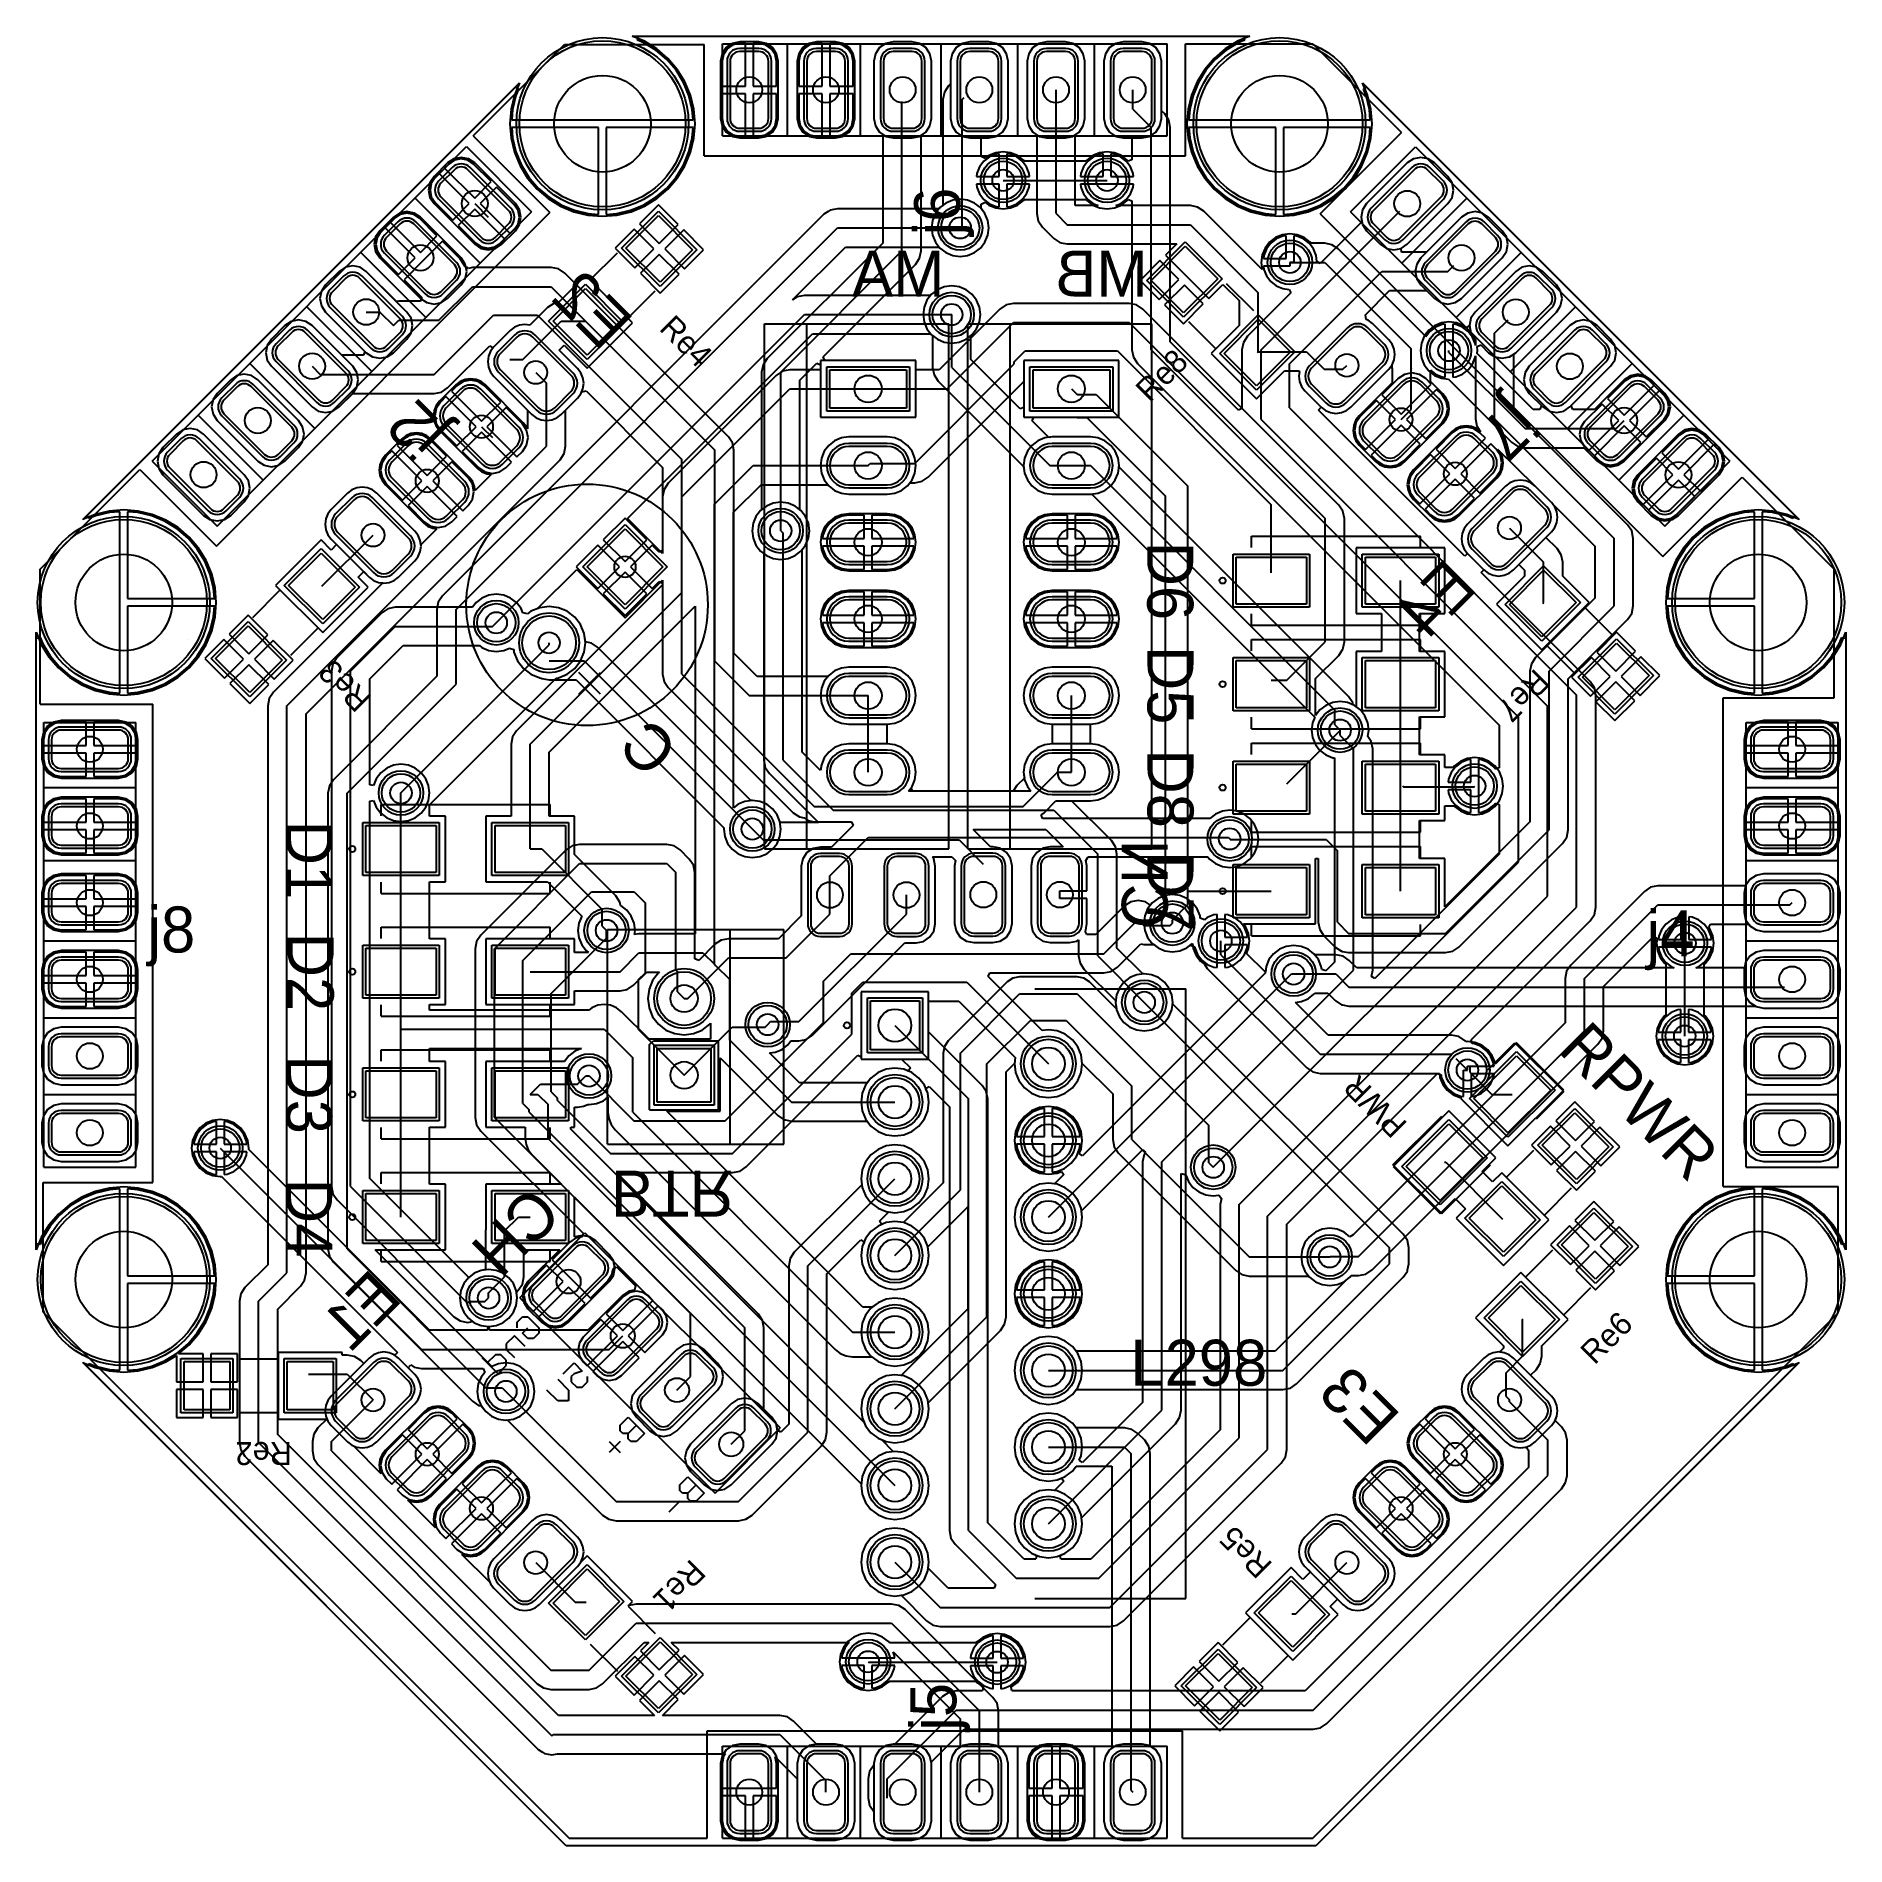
# Model space of a CAD drawing. Header units: millimetres. Extents: x 0 to 2.36, y 0 to 2.36.
import ezdxf

# ---------------------------------------------------------------- set-up
doc = ezdxf.new("R2010")
doc.units = ezdxf.units.MM
doc.header["$MEASUREMENT"] = 0
for name, color, linetype in [('BottomLayer', 5, 'Continuous'), ('BottomOverlay', 54, 'Continuous'), ('BottomSolder', 6, 'Continuous'), ('MultiLayer', 9, 'Continuous'), ('PadHoleLayer', 156, 'Continuous'), ('TopLayer', 1, 'Continuous'), ('TopOverlay', 2, 'Continuous'), ('TopPaste', 8, 'Continuous'), ('TopSolder', 216, 'Continuous'), ('ViaHoleLayer', 16, 'Continuous')]:
    doc.layers.add(name, color=color, linetype=linetype)

msp = doc.modelspace()

# ---------------------------------------------------------------- texts
at = {"layer": 'BottomOverlay', "text_generation_flag": 2}
for s, p in [('MA', (1.1845, 2.0205)), ('MB', (1.4495, 2.0205))]:
    msp.add_text(s, height=0.06, dxfattribs=at).set_placement(p)
for s, rotation, p in [('E2', 315, (0.7391, 1.9476)), ('E4', 45, (1.8816, 1.6391)), ('C', 315, (0.7979, 1.3897)), ('CN', 270, (1.4157, 1.1965)), ('BTR', 180, (0.7495, 0.8805)), ('CH', 45, (0.688, 0.8206)), ('E1', 45, (0.4795, 0.7121)), ('E3', 315, (1.7391, 0.5184))]:
    msp.add_text(s, height=0.06, rotation=rotation, dxfattribs=at).set_placement(p)
at = {"layer": 'TopOverlay'}
for s, height, rotation, p in [('j6', 0.06, 90, (1.205, 2.1)), ('Re4', 0.03, 315, (0.8111, 1.9777)), ('Re8', 0.03, 45, (1.4523, 1.8811)), ('j7', 0.06, 225, (1.9212, 1.8894)), ('j2', 0.06, 135, (0.5395, 1.8458)), ('D6', 0.06, 270, (1.449, 1.701)), ('D5', 0.06, 270, (1.4493, 1.565)), ('Re3', 0.03, 135, (0.4389, 1.4973)), ('Re7', 0.03, 225, (1.9551, 1.5365)), ('D8', 0.06, 270, (1.4493, 1.43)), ('D1', 0.06, 270, (0.326, 1.337)), ('D7', 0.06, 270, (1.4493, 1.295)), ('D2', 0.06, 270, (0.328, 1.191)), ('RPWR', 0.06, 315, (1.983, 1.0366)), ('D3', 0.06, 270, (0.326, 1.031)), ('PWR', 0.03, 135, (1.7898, 0.9418)), ('D4', 0.06, 270, (0.326, 0.87)), ('Re6', 0.03, 45, (2.0323, 0.6261)), ('Re2', 0.03, 180, (0.3335, 0.5266)), ('Re5', 0.03, 135, (1.6139, 0.3673)), ('Re1', 0.03, 225, (0.8541, 0.3753)), ('j5', 0.06, 90, (1.2, 0.15))]:
    msp.add_text(s, height=height, rotation=rotation, dxfattribs=at).set_placement(p)
for s, p in [('j8', (0.145, 1.165)), ('j4', (2.1, 1.16)), ('L298', (1.427, 0.6))]:
    msp.add_text(s, height=0.06, dxfattribs=at).set_placement(p)

# ---------------------------------------------------------------- blocks, each defined once
blk = doc.blocks.new('___6_______1')
at = {"layer": 'BottomLayer'}
for p, q in [((0.0375, 0.525), (-0.0375, 0.525)), ((-0.05, 0.5125), (-0.05, 0.4875)), ((0.05, 0.4875), (0.05, 0.5125)), ((-0.0375, 0.475), (0.0375, 0.475)), ((0.0375, 0.425), (-0.0375, 0.425)), ((-0.05, 0.4125), (-0.05, 0.3875)), ((0.05, 0.3875), (0.05, 0.4125)), ((-0.0375, 0.375), (0.0375, 0.375)), ((-0.05, 0.3125), (-0.05, 0.2875)), ((0.0375, 0.325), (-0.0375, 0.325)), ((0.05, 0.2875), (0.05, 0.3125)), ((-0.0375, 0.275), (0.0375, 0.275)), ((-0.05, 0.2125), (-0.05, 0.1875)), ((0.0375, 0.225), (-0.0375, 0.225)), ((0.05, 0.1875), (0.05, 0.2125)), ((-0.0375, 0.175), (0.0375, 0.175)), ((0.0375, 0.125), (-0.0375, 0.125)), ((-0.05, 0.1125), (-0.05, 0.0875)), ((0.05, 0.0875), (0.05, 0.1125)), ((-0.0375, 0.075), (0.0375, 0.075)), ((0.0375, 0.025), (-0.0375, 0.025)), ((-0.05, 0.0125), (-0.05, -0.0125)), ((0.05, -0.0125), (0.05, 0.0125)), ((-0.0375, -0.025), (0.0375, -0.025))]:
    blk.add_line(p, q, dxfattribs=at)
for centre, start, end in [((-0.0375, 0.5125), 90, 180), ((0.0375, 0.5125), 0, 90), ((-0.0375, 0.4875), 180, 270), ((0.0375, 0.4875), 270, 0), ((-0.0375, 0.4125), 90, 180), ((0.0375, 0.4125), 0, 90), ((-0.0375, 0.3875), 180, 270), ((0.0375, 0.3875), 270, 0), ((-0.0375, 0.3125), 90, 180), ((0.0375, 0.3125), 0, 90), ((-0.0375, 0.2875), 180, 270), ((0.0375, 0.2875), 270, 0), ((-0.0375, 0.2125), 90, 180), ((0.0375, 0.2125), 0, 90), ((-0.0375, 0.1875), 180, 270), ((0.0375, 0.1875), 270, 0), ((-0.0375, 0.1125), 90, 180), ((0.0375, 0.1125), 0, 90), ((-0.0375, 0.0875), 180, 270), ((0.0375, 0.0875), 270, 0), ((-0.0375, 0.0125), 90, 180), ((0.0375, 0.0125), 0, 90), ((-0.0375, -0.0125), 180, 270), ((0.0375, -0.0125), 270, 0)]:
    blk.add_arc(centre, 0.0125, start, end, dxfattribs=at)
at = {"layer": 'BottomSolder'}
for p, q in [((0.0375, 0.529), (-0.0375, 0.529)), ((-0.054, 0.5125), (-0.054, 0.4875)), ((0.054, 0.4875), (0.054, 0.5125)), ((-0.0375, 0.471), (0.0375, 0.471)), ((0.0375, 0.429), (-0.0375, 0.429)), ((-0.054, 0.4125), (-0.054, 0.3875)), ((0.054, 0.3875), (0.054, 0.4125)), ((-0.0375, 0.371), (0.0375, 0.371)), ((-0.054, 0.3125), (-0.054, 0.2875)), ((0.0375, 0.329), (-0.0375, 0.329)), ((0.054, 0.2875), (0.054, 0.3125)), ((-0.0375, 0.271), (0.0375, 0.271)), ((-0.054, 0.2125), (-0.054, 0.1875)), ((0.0375, 0.229), (-0.0375, 0.229)), ((0.054, 0.1875), (0.054, 0.2125)), ((-0.0375, 0.171), (0.0375, 0.171)), ((0.0375, 0.129), (-0.0375, 0.129)), ((-0.054, 0.1125), (-0.054, 0.0875)), ((0.054, 0.0875), (0.054, 0.1125)), ((-0.0375, 0.071), (0.0375, 0.071)), ((0.0375, 0.029), (-0.0375, 0.029)), ((-0.054, 0.0125), (-0.054, -0.0125)), ((0.054, -0.0125), (0.054, 0.0125)), ((-0.0375, -0.029), (0.0375, -0.029))]:
    blk.add_line(p, q, dxfattribs=at)
for centre, start, end in [((-0.0375, 0.5125), 90, 180), ((0.0375, 0.5125), 0, 90), ((-0.0375, 0.4875), 180, 270), ((0.0375, 0.4875), 270, 0), ((-0.0375, 0.4125), 90, 180), ((0.0375, 0.4125), 0, 90), ((-0.0375, 0.3875), 180, 270), ((0.0375, 0.3875), 270, 0), ((-0.0375, 0.3125), 90, 180), ((0.0375, 0.3125), 0, 90), ((-0.0375, 0.2875), 180, 270), ((0.0375, 0.2875), 270, 0), ((-0.0375, 0.2125), 90, 180), ((0.0375, 0.2125), 0, 90), ((-0.0375, 0.1875), 180, 270), ((0.0375, 0.1875), 270, 0), ((-0.0375, 0.1125), 90, 180), ((0.0375, 0.1125), 0, 90), ((-0.0375, 0.0875), 180, 270), ((0.0375, 0.0875), 270, 0), ((-0.0375, 0.0125), 90, 180), ((0.0375, 0.0125), 0, 90), ((-0.0375, -0.0125), 180, 270), ((0.0375, -0.0125), 270, 0)]:
    blk.add_arc(centre, 0.0165, start, end, dxfattribs=at)
at = {"layer": 'MultiLayer'}
for p, q in [((0.0375, 0.525), (-0.0375, 0.525)), ((-0.05, 0.5125), (-0.05, 0.4875)), ((0.05, 0.4875), (0.05, 0.5125)), ((-0.0375, 0.475), (0.0375, 0.475)), ((0.0375, 0.425), (-0.0375, 0.425)), ((-0.05, 0.4125), (-0.05, 0.3875)), ((0.05, 0.3875), (0.05, 0.4125)), ((-0.0375, 0.375), (0.0375, 0.375)), ((-0.05, 0.3125), (-0.05, 0.2875)), ((0.0375, 0.325), (-0.0375, 0.325)), ((0.05, 0.2875), (0.05, 0.3125)), ((-0.0375, 0.275), (0.0375, 0.275)), ((-0.05, 0.2125), (-0.05, 0.1875)), ((0.0375, 0.225), (-0.0375, 0.225)), ((0.05, 0.1875), (0.05, 0.2125)), ((-0.0375, 0.175), (0.0375, 0.175)), ((0.0375, 0.125), (-0.0375, 0.125)), ((-0.05, 0.1125), (-0.05, 0.0875)), ((0.05, 0.0875), (0.05, 0.1125)), ((-0.0375, 0.075), (0.0375, 0.075)), ((0.0375, 0.025), (-0.0375, 0.025)), ((-0.05, 0.0125), (-0.05, -0.0125)), ((0.05, -0.0125), (0.05, 0.0125)), ((-0.0375, -0.025), (0.0375, -0.025))]:
    blk.add_line(p, q, dxfattribs=at)
for centre, start, end in [((-0.0375, 0.5125), 90, 180), ((0.0375, 0.5125), 0, 90), ((-0.0375, 0.4875), 180, 270), ((0.0375, 0.4875), 270, 0), ((-0.0375, 0.4125), 90, 180), ((0.0375, 0.4125), 0, 90), ((-0.0375, 0.3875), 180, 270), ((0.0375, 0.3875), 270, 0), ((-0.0375, 0.3125), 90, 180), ((0.0375, 0.3125), 0, 90), ((-0.0375, 0.2875), 180, 270), ((0.0375, 0.2875), 270, 0), ((-0.0375, 0.2125), 90, 180), ((0.0375, 0.2125), 0, 90), ((-0.0375, 0.1875), 180, 270), ((0.0375, 0.1875), 270, 0), ((-0.0375, 0.1125), 90, 180), ((0.0375, 0.1125), 0, 90), ((-0.0375, 0.0875), 180, 270), ((0.0375, 0.0875), 270, 0), ((-0.0375, 0.0125), 90, 180), ((0.0375, 0.0125), 0, 90), ((-0.0375, -0.0125), 180, 270), ((0.0375, -0.0125), 270, 0)]:
    blk.add_arc(centre, 0.0125, start, end, dxfattribs=at)
at = {"layer": 'PadHoleLayer'}
for centre in [(0, 0.5), (0, 0.4), (0, 0.3), (0, 0.2), (0, 0.1), (0, 0)]:
    blk.add_circle(centre, 0.0169, dxfattribs=at)
at = {"layer": 'TopLayer'}
for p, q in [((0.0375, 0.525), (-0.0375, 0.525)), ((-0.05, 0.5125), (-0.05, 0.4875)), ((0.05, 0.4875), (0.05, 0.5125)), ((-0.0375, 0.475), (0.0375, 0.475)), ((0.0375, 0.425), (-0.0375, 0.425)), ((-0.05, 0.4125), (-0.05, 0.3875)), ((0.05, 0.3875), (0.05, 0.4125)), ((-0.0375, 0.375), (0.0375, 0.375)), ((-0.05, 0.3125), (-0.05, 0.2875)), ((0.0375, 0.325), (-0.0375, 0.325)), ((0.05, 0.2875), (0.05, 0.3125)), ((-0.0375, 0.275), (0.0375, 0.275)), ((-0.05, 0.2125), (-0.05, 0.1875)), ((0.0375, 0.225), (-0.0375, 0.225)), ((0.05, 0.1875), (0.05, 0.2125)), ((-0.0375, 0.175), (0.0375, 0.175)), ((0.0375, 0.125), (-0.0375, 0.125)), ((-0.05, 0.1125), (-0.05, 0.0875)), ((0.05, 0.0875), (0.05, 0.1125)), ((-0.0375, 0.075), (0.0375, 0.075)), ((0.0375, 0.025), (-0.0375, 0.025)), ((-0.05, 0.0125), (-0.05, -0.0125)), ((0.05, -0.0125), (0.05, 0.0125)), ((-0.0375, -0.025), (0.0375, -0.025))]:
    blk.add_line(p, q, dxfattribs=at)
for centre, start, end in [((-0.0375, 0.5125), 90, 180), ((0.0375, 0.5125), 0, 90), ((-0.0375, 0.4875), 180, 270), ((0.0375, 0.4875), 270, 0), ((-0.0375, 0.4125), 90, 180), ((0.0375, 0.4125), 0, 90), ((-0.0375, 0.3875), 180, 270), ((0.0375, 0.3875), 270, 0), ((-0.0375, 0.3125), 90, 180), ((0.0375, 0.3125), 0, 90), ((-0.0375, 0.2875), 180, 270), ((0.0375, 0.2875), 270, 0), ((-0.0375, 0.2125), 90, 180), ((0.0375, 0.2125), 0, 90), ((-0.0375, 0.1875), 180, 270), ((0.0375, 0.1875), 270, 0), ((-0.0375, 0.1125), 90, 180), ((0.0375, 0.1125), 0, 90), ((-0.0375, 0.0875), 180, 270), ((0.0375, 0.0875), 270, 0), ((-0.0375, 0.0125), 90, 180), ((0.0375, 0.0125), 0, 90), ((-0.0375, -0.0125), 180, 270), ((0.0375, -0.0125), 270, 0)]:
    blk.add_arc(centre, 0.0125, start, end, dxfattribs=at)
at = {"layer": 'TopOverlay'}
for p, q in [((-0.06, 0.535), (0.06, 0.535)), ((-0.06, -0.045), (-0.06, 0.535)), ((0.06, -0.045), (0.06, 0.535)), ((-0.06, 0.45), (0.06, 0.45)), ((-0.06, 0.355), (0.06, 0.355)), ((-0.06, 0.25), (0.06, 0.25)), ((-0.06, 0.15), (0.06, 0.15)), ((-0.06, 0.05), (0.06, 0.05)), ((-0.06, -0.045), (0.06, -0.045))]:
    blk.add_line(p, q, dxfattribs=at)
at = {"layer": 'TopSolder'}
for p, q in [((0.0375, 0.529), (-0.0375, 0.529)), ((-0.054, 0.5125), (-0.054, 0.4875)), ((0.054, 0.4875), (0.054, 0.5125)), ((-0.0375, 0.471), (0.0375, 0.471)), ((0.0375, 0.429), (-0.0375, 0.429)), ((-0.054, 0.4125), (-0.054, 0.3875)), ((0.054, 0.3875), (0.054, 0.4125)), ((-0.0375, 0.371), (0.0375, 0.371)), ((-0.054, 0.3125), (-0.054, 0.2875)), ((0.0375, 0.329), (-0.0375, 0.329)), ((0.054, 0.2875), (0.054, 0.3125)), ((-0.0375, 0.271), (0.0375, 0.271)), ((-0.054, 0.2125), (-0.054, 0.1875)), ((0.0375, 0.229), (-0.0375, 0.229)), ((0.054, 0.1875), (0.054, 0.2125)), ((-0.0375, 0.171), (0.0375, 0.171)), ((0.0375, 0.129), (-0.0375, 0.129)), ((-0.054, 0.1125), (-0.054, 0.0875)), ((0.054, 0.0875), (0.054, 0.1125)), ((-0.0375, 0.071), (0.0375, 0.071)), ((0.0375, 0.029), (-0.0375, 0.029)), ((-0.054, 0.0125), (-0.054, -0.0125)), ((0.054, -0.0125), (0.054, 0.0125)), ((-0.0375, -0.029), (0.0375, -0.029))]:
    blk.add_line(p, q, dxfattribs=at)
for centre, start, end in [((-0.0375, 0.5125), 90, 180), ((0.0375, 0.5125), 0, 90), ((-0.0375, 0.4875), 180, 270), ((0.0375, 0.4875), 270, 0), ((-0.0375, 0.4125), 90, 180), ((0.0375, 0.4125), 0, 90), ((-0.0375, 0.3875), 180, 270), ((0.0375, 0.3875), 270, 0), ((-0.0375, 0.3125), 90, 180), ((0.0375, 0.3125), 0, 90), ((-0.0375, 0.2875), 180, 270), ((0.0375, 0.2875), 270, 0), ((-0.0375, 0.2125), 90, 180), ((0.0375, 0.2125), 0, 90), ((-0.0375, 0.1875), 180, 270), ((0.0375, 0.1875), 270, 0), ((-0.0375, 0.1125), 90, 180), ((0.0375, 0.1125), 0, 90), ((-0.0375, 0.0875), 180, 270), ((0.0375, 0.0875), 270, 0), ((-0.0375, 0.0125), 90, 180), ((0.0375, 0.0125), 0, 90), ((-0.0375, -0.0125), 180, 270), ((0.0375, -0.0125), 270, 0)]:
    blk.add_arc(centre, 0.0165, start, end, dxfattribs=at)
blk = doc.blocks.new('___6_______2')
at = {"layer": 'BottomLayer'}
for p, q in [((0.0375, 0.525), (-0.0375, 0.525)), ((-0.05, 0.5125), (-0.05, 0.4875)), ((0.05, 0.4875), (0.05, 0.5125)), ((-0.0375, 0.475), (0.0375, 0.475)), ((0.0375, 0.425), (-0.0375, 0.425)), ((-0.05, 0.4125), (-0.05, 0.3875)), ((0.05, 0.3875), (0.05, 0.4125)), ((-0.0375, 0.375), (0.0375, 0.375)), ((-0.05, 0.3125), (-0.05, 0.2875)), ((0.0375, 0.325), (-0.0375, 0.325)), ((0.05, 0.2875), (0.05, 0.3125)), ((-0.0375, 0.275), (0.0375, 0.275)), ((-0.05, 0.2125), (-0.05, 0.1875)), ((0.0375, 0.225), (-0.0375, 0.225)), ((0.05, 0.1875), (0.05, 0.2125)), ((-0.0375, 0.175), (0.0375, 0.175)), ((0.0375, 0.125), (-0.0375, 0.125)), ((-0.05, 0.1125), (-0.05, 0.0875)), ((0.05, 0.0875), (0.05, 0.1125)), ((-0.0375, 0.075), (0.0375, 0.075)), ((0.0375, 0.025), (-0.0375, 0.025)), ((-0.05, 0.0125), (-0.05, -0.0125)), ((0.05, -0.0125), (0.05, 0.0125)), ((-0.0375, -0.025), (0.0375, -0.025))]:
    blk.add_line(p, q, dxfattribs=at)
for centre, start, end in [((-0.0375, 0.5125), 90, 180), ((0.0375, 0.5125), 0, 90), ((-0.0375, 0.4875), 180, 270), ((0.0375, 0.4875), 270, 0), ((-0.0375, 0.4125), 90, 180), ((0.0375, 0.4125), 0, 90), ((-0.0375, 0.3875), 180, 270), ((0.0375, 0.3875), 270, 0), ((-0.0375, 0.3125), 90, 180), ((0.0375, 0.3125), 0, 90), ((-0.0375, 0.2875), 180, 270), ((0.0375, 0.2875), 270, 0), ((-0.0375, 0.2125), 90, 180), ((0.0375, 0.2125), 0, 90), ((-0.0375, 0.1875), 180, 270), ((0.0375, 0.1875), 270, 0), ((-0.0375, 0.1125), 90, 180), ((0.0375, 0.1125), 0, 90), ((-0.0375, 0.0875), 180, 270), ((0.0375, 0.0875), 270, 0), ((-0.0375, 0.0125), 90, 180), ((0.0375, 0.0125), 0, 90), ((-0.0375, -0.0125), 180, 270), ((0.0375, -0.0125), 270, 0)]:
    blk.add_arc(centre, 0.0125, start, end, dxfattribs=at)
at = {"layer": 'BottomSolder'}
for p, q in [((0.0375, 0.529), (-0.0375, 0.529)), ((-0.054, 0.5125), (-0.054, 0.4875)), ((0.054, 0.4875), (0.054, 0.5125)), ((-0.0375, 0.471), (0.0375, 0.471)), ((0.0375, 0.429), (-0.0375, 0.429)), ((-0.054, 0.4125), (-0.054, 0.3875)), ((0.054, 0.3875), (0.054, 0.4125)), ((-0.0375, 0.371), (0.0375, 0.371)), ((-0.054, 0.3125), (-0.054, 0.2875)), ((0.0375, 0.329), (-0.0375, 0.329)), ((0.054, 0.2875), (0.054, 0.3125)), ((-0.0375, 0.271), (0.0375, 0.271)), ((-0.054, 0.2125), (-0.054, 0.1875)), ((0.0375, 0.229), (-0.0375, 0.229)), ((0.054, 0.1875), (0.054, 0.2125)), ((-0.0375, 0.171), (0.0375, 0.171)), ((0.0375, 0.129), (-0.0375, 0.129)), ((-0.054, 0.1125), (-0.054, 0.0875)), ((0.054, 0.0875), (0.054, 0.1125)), ((-0.0375, 0.071), (0.0375, 0.071)), ((0.0375, 0.029), (-0.0375, 0.029)), ((-0.054, 0.0125), (-0.054, -0.0125)), ((0.054, -0.0125), (0.054, 0.0125)), ((-0.0375, -0.029), (0.0375, -0.029))]:
    blk.add_line(p, q, dxfattribs=at)
for centre, start, end in [((-0.0375, 0.5125), 90, 180), ((0.0375, 0.5125), 0, 90), ((-0.0375, 0.4875), 180, 270), ((0.0375, 0.4875), 270, 0), ((-0.0375, 0.4125), 90, 180), ((0.0375, 0.4125), 0, 90), ((-0.0375, 0.3875), 180, 270), ((0.0375, 0.3875), 270, 0), ((-0.0375, 0.3125), 90, 180), ((0.0375, 0.3125), 0, 90), ((-0.0375, 0.2875), 180, 270), ((0.0375, 0.2875), 270, 0), ((-0.0375, 0.2125), 90, 180), ((0.0375, 0.2125), 0, 90), ((-0.0375, 0.1875), 180, 270), ((0.0375, 0.1875), 270, 0), ((-0.0375, 0.1125), 90, 180), ((0.0375, 0.1125), 0, 90), ((-0.0375, 0.0875), 180, 270), ((0.0375, 0.0875), 270, 0), ((-0.0375, 0.0125), 90, 180), ((0.0375, 0.0125), 0, 90), ((-0.0375, -0.0125), 180, 270), ((0.0375, -0.0125), 270, 0)]:
    blk.add_arc(centre, 0.0165, start, end, dxfattribs=at)
at = {"layer": 'MultiLayer'}
for p, q in [((0.0375, 0.525), (-0.0375, 0.525)), ((-0.05, 0.5125), (-0.05, 0.4875)), ((0.05, 0.4875), (0.05, 0.5125)), ((-0.0375, 0.475), (0.0375, 0.475)), ((0.0375, 0.425), (-0.0375, 0.425)), ((-0.05, 0.4125), (-0.05, 0.3875)), ((0.05, 0.3875), (0.05, 0.4125)), ((-0.0375, 0.375), (0.0375, 0.375)), ((-0.05, 0.3125), (-0.05, 0.2875)), ((0.0375, 0.325), (-0.0375, 0.325)), ((0.05, 0.2875), (0.05, 0.3125)), ((-0.0375, 0.275), (0.0375, 0.275)), ((-0.05, 0.2125), (-0.05, 0.1875)), ((0.0375, 0.225), (-0.0375, 0.225)), ((0.05, 0.1875), (0.05, 0.2125)), ((-0.0375, 0.175), (0.0375, 0.175)), ((0.0375, 0.125), (-0.0375, 0.125)), ((-0.05, 0.1125), (-0.05, 0.0875)), ((0.05, 0.0875), (0.05, 0.1125)), ((-0.0375, 0.075), (0.0375, 0.075)), ((0.0375, 0.025), (-0.0375, 0.025)), ((-0.05, 0.0125), (-0.05, -0.0125)), ((0.05, -0.0125), (0.05, 0.0125)), ((-0.0375, -0.025), (0.0375, -0.025))]:
    blk.add_line(p, q, dxfattribs=at)
for centre, start, end in [((-0.0375, 0.5125), 90, 180), ((0.0375, 0.5125), 0, 90), ((-0.0375, 0.4875), 180, 270), ((0.0375, 0.4875), 270, 0), ((-0.0375, 0.4125), 90, 180), ((0.0375, 0.4125), 0, 90), ((-0.0375, 0.3875), 180, 270), ((0.0375, 0.3875), 270, 0), ((-0.0375, 0.3125), 90, 180), ((0.0375, 0.3125), 0, 90), ((-0.0375, 0.2875), 180, 270), ((0.0375, 0.2875), 270, 0), ((-0.0375, 0.2125), 90, 180), ((0.0375, 0.2125), 0, 90), ((-0.0375, 0.1875), 180, 270), ((0.0375, 0.1875), 270, 0), ((-0.0375, 0.1125), 90, 180), ((0.0375, 0.1125), 0, 90), ((-0.0375, 0.0875), 180, 270), ((0.0375, 0.0875), 270, 0), ((-0.0375, 0.0125), 90, 180), ((0.0375, 0.0125), 0, 90), ((-0.0375, -0.0125), 180, 270), ((0.0375, -0.0125), 270, 0)]:
    blk.add_arc(centre, 0.0125, start, end, dxfattribs=at)
at = {"layer": 'PadHoleLayer'}
for centre in [(0, 0.5), (0, 0.4), (0, 0.3), (0, 0.2), (0, 0.1), (0, 0)]:
    blk.add_circle(centre, 0.0169, dxfattribs=at)
at = {"layer": 'TopLayer'}
for p, q in [((0.0375, 0.525), (-0.0375, 0.525)), ((-0.05, 0.5125), (-0.05, 0.4875)), ((0.05, 0.4875), (0.05, 0.5125)), ((-0.0375, 0.475), (0.0375, 0.475)), ((0.0375, 0.425), (-0.0375, 0.425)), ((-0.05, 0.4125), (-0.05, 0.3875)), ((0.05, 0.3875), (0.05, 0.4125)), ((-0.0375, 0.375), (0.0375, 0.375)), ((-0.05, 0.3125), (-0.05, 0.2875)), ((0.0375, 0.325), (-0.0375, 0.325)), ((0.05, 0.2875), (0.05, 0.3125)), ((-0.0375, 0.275), (0.0375, 0.275)), ((-0.05, 0.2125), (-0.05, 0.1875)), ((0.0375, 0.225), (-0.0375, 0.225)), ((0.05, 0.1875), (0.05, 0.2125)), ((-0.0375, 0.175), (0.0375, 0.175)), ((0.0375, 0.125), (-0.0375, 0.125)), ((-0.05, 0.1125), (-0.05, 0.0875)), ((0.05, 0.0875), (0.05, 0.1125)), ((-0.0375, 0.075), (0.0375, 0.075)), ((0.0375, 0.025), (-0.0375, 0.025)), ((-0.05, 0.0125), (-0.05, -0.0125)), ((0.05, -0.0125), (0.05, 0.0125)), ((-0.0375, -0.025), (0.0375, -0.025))]:
    blk.add_line(p, q, dxfattribs=at)
for centre, start, end in [((-0.0375, 0.5125), 90, 180), ((0.0375, 0.5125), 0, 90), ((-0.0375, 0.4875), 180, 270), ((0.0375, 0.4875), 270, 0), ((-0.0375, 0.4125), 90, 180), ((0.0375, 0.4125), 0, 90), ((-0.0375, 0.3875), 180, 270), ((0.0375, 0.3875), 270, 0), ((-0.0375, 0.3125), 90, 180), ((0.0375, 0.3125), 0, 90), ((-0.0375, 0.2875), 180, 270), ((0.0375, 0.2875), 270, 0), ((-0.0375, 0.2125), 90, 180), ((0.0375, 0.2125), 0, 90), ((-0.0375, 0.1875), 180, 270), ((0.0375, 0.1875), 270, 0), ((-0.0375, 0.1125), 90, 180), ((0.0375, 0.1125), 0, 90), ((-0.0375, 0.0875), 180, 270), ((0.0375, 0.0875), 270, 0), ((-0.0375, 0.0125), 90, 180), ((0.0375, 0.0125), 0, 90), ((-0.0375, -0.0125), 180, 270), ((0.0375, -0.0125), 270, 0)]:
    blk.add_arc(centre, 0.0125, start, end, dxfattribs=at)
at = {"layer": 'TopOverlay'}
for p, q in [((-0.06, 0.535), (-0.06, -0.045)), ((0.06, 0.535), (-0.06, 0.535)), ((0.06, 0.535), (0.06, -0.045)), ((0.06, 0.45), (-0.06, 0.45)), ((0.06, 0.355), (-0.06, 0.355)), ((0.06, 0.25), (-0.06, 0.25)), ((0.06, 0.15), (-0.06, 0.15)), ((0.06, 0.05), (-0.06, 0.05)), ((0.06, -0.045), (-0.06, -0.045))]:
    blk.add_line(p, q, dxfattribs=at)
at = {"layer": 'TopSolder'}
for p, q in [((0.0375, 0.529), (-0.0375, 0.529)), ((-0.054, 0.5125), (-0.054, 0.4875)), ((0.054, 0.4875), (0.054, 0.5125)), ((-0.0375, 0.471), (0.0375, 0.471)), ((0.0375, 0.429), (-0.0375, 0.429)), ((-0.054, 0.4125), (-0.054, 0.3875)), ((0.054, 0.3875), (0.054, 0.4125)), ((-0.0375, 0.371), (0.0375, 0.371)), ((-0.054, 0.3125), (-0.054, 0.2875)), ((0.0375, 0.329), (-0.0375, 0.329)), ((0.054, 0.2875), (0.054, 0.3125)), ((-0.0375, 0.271), (0.0375, 0.271)), ((-0.054, 0.2125), (-0.054, 0.1875)), ((0.0375, 0.229), (-0.0375, 0.229)), ((0.054, 0.1875), (0.054, 0.2125)), ((-0.0375, 0.171), (0.0375, 0.171)), ((0.0375, 0.129), (-0.0375, 0.129)), ((-0.054, 0.1125), (-0.054, 0.0875)), ((0.054, 0.0875), (0.054, 0.1125)), ((-0.0375, 0.071), (0.0375, 0.071)), ((0.0375, 0.029), (-0.0375, 0.029)), ((-0.054, 0.0125), (-0.054, -0.0125)), ((0.054, -0.0125), (0.054, 0.0125)), ((-0.0375, -0.029), (0.0375, -0.029))]:
    blk.add_line(p, q, dxfattribs=at)
for centre, start, end in [((-0.0375, 0.5125), 90, 180), ((0.0375, 0.5125), 0, 90), ((-0.0375, 0.4875), 180, 270), ((0.0375, 0.4875), 270, 0), ((-0.0375, 0.4125), 90, 180), ((0.0375, 0.4125), 0, 90), ((-0.0375, 0.3875), 180, 270), ((0.0375, 0.3875), 270, 0), ((-0.0375, 0.3125), 90, 180), ((0.0375, 0.3125), 0, 90), ((-0.0375, 0.2875), 180, 270), ((0.0375, 0.2875), 270, 0), ((-0.0375, 0.2125), 90, 180), ((0.0375, 0.2125), 0, 90), ((-0.0375, 0.1875), 180, 270), ((0.0375, 0.1875), 270, 0), ((-0.0375, 0.1125), 90, 180), ((0.0375, 0.1125), 0, 90), ((-0.0375, 0.0875), 180, 270), ((0.0375, 0.0875), 270, 0), ((-0.0375, 0.0125), 90, 180), ((0.0375, 0.0125), 0, 90), ((-0.0375, -0.0125), 180, 270), ((0.0375, -0.0125), 270, 0)]:
    blk.add_arc(centre, 0.0165, start, end, dxfattribs=at)
blk = doc.blocks.new('___6_______3')
at = {"layer": 'BottomLayer'}
for p, q in [((0.0375, 0.525), (-0.0375, 0.525)), ((-0.05, 0.5125), (-0.05, 0.4875)), ((0.05, 0.4875), (0.05, 0.5125)), ((-0.0375, 0.475), (0.0375, 0.475)), ((0.0375, 0.425), (-0.0375, 0.425)), ((-0.05, 0.4125), (-0.05, 0.3875)), ((0.05, 0.3875), (0.05, 0.4125)), ((-0.0375, 0.375), (0.0375, 0.375)), ((-0.05, 0.3125), (-0.05, 0.2875)), ((0.0375, 0.325), (-0.0375, 0.325)), ((0.05, 0.2875), (0.05, 0.3125)), ((-0.0375, 0.275), (0.0375, 0.275)), ((-0.05, 0.2125), (-0.05, 0.1875)), ((0.0375, 0.225), (-0.0375, 0.225)), ((0.05, 0.1875), (0.05, 0.2125)), ((-0.0375, 0.175), (0.0375, 0.175)), ((0.0375, 0.125), (-0.0375, 0.125)), ((-0.05, 0.1125), (-0.05, 0.0875)), ((0.05, 0.0875), (0.05, 0.1125)), ((-0.0375, 0.075), (0.0375, 0.075)), ((0.0375, 0.025), (-0.0375, 0.025)), ((-0.05, 0.0125), (-0.05, -0.0125)), ((0.05, -0.0125), (0.05, 0.0125)), ((-0.0375, -0.025), (0.0375, -0.025))]:
    blk.add_line(p, q, dxfattribs=at)
for centre, start, end in [((-0.0375, 0.5125), 90, 180), ((0.0375, 0.5125), 0, 90), ((-0.0375, 0.4875), 180, 270), ((0.0375, 0.4875), 270, 0), ((-0.0375, 0.4125), 90, 180), ((0.0375, 0.4125), 0, 90), ((-0.0375, 0.3875), 180, 270), ((0.0375, 0.3875), 270, 0), ((-0.0375, 0.3125), 90, 180), ((0.0375, 0.3125), 0, 90), ((-0.0375, 0.2875), 180, 270), ((0.0375, 0.2875), 270, 0), ((-0.0375, 0.2125), 90, 180), ((0.0375, 0.2125), 0, 90), ((-0.0375, 0.1875), 180, 270), ((0.0375, 0.1875), 270, 0), ((-0.0375, 0.1125), 90, 180), ((0.0375, 0.1125), 0, 90), ((-0.0375, 0.0875), 180, 270), ((0.0375, 0.0875), 270, 0), ((-0.0375, 0.0125), 90, 180), ((0.0375, 0.0125), 0, 90), ((-0.0375, -0.0125), 180, 270), ((0.0375, -0.0125), 270, 0)]:
    blk.add_arc(centre, 0.0125, start, end, dxfattribs=at)
at = {"layer": 'BottomSolder'}
for p, q in [((0.0375, 0.529), (-0.0375, 0.529)), ((-0.054, 0.5125), (-0.054, 0.4875)), ((0.054, 0.4875), (0.054, 0.5125)), ((-0.0375, 0.471), (0.0375, 0.471)), ((0.0375, 0.429), (-0.0375, 0.429)), ((-0.054, 0.4125), (-0.054, 0.3875)), ((0.054, 0.3875), (0.054, 0.4125)), ((-0.0375, 0.371), (0.0375, 0.371)), ((-0.054, 0.3125), (-0.054, 0.2875)), ((0.0375, 0.329), (-0.0375, 0.329)), ((0.054, 0.2875), (0.054, 0.3125)), ((-0.0375, 0.271), (0.0375, 0.271)), ((-0.054, 0.2125), (-0.054, 0.1875)), ((0.0375, 0.229), (-0.0375, 0.229)), ((0.054, 0.1875), (0.054, 0.2125)), ((-0.0375, 0.171), (0.0375, 0.171)), ((0.0375, 0.129), (-0.0375, 0.129)), ((-0.054, 0.1125), (-0.054, 0.0875)), ((0.054, 0.0875), (0.054, 0.1125)), ((-0.0375, 0.071), (0.0375, 0.071)), ((0.0375, 0.029), (-0.0375, 0.029)), ((-0.054, 0.0125), (-0.054, -0.0125)), ((0.054, -0.0125), (0.054, 0.0125)), ((-0.0375, -0.029), (0.0375, -0.029))]:
    blk.add_line(p, q, dxfattribs=at)
for centre, start, end in [((-0.0375, 0.5125), 90, 180), ((0.0375, 0.5125), 0, 90), ((-0.0375, 0.4875), 180, 270), ((0.0375, 0.4875), 270, 0), ((-0.0375, 0.4125), 90, 180), ((0.0375, 0.4125), 0, 90), ((-0.0375, 0.3875), 180, 270), ((0.0375, 0.3875), 270, 0), ((-0.0375, 0.3125), 90, 180), ((0.0375, 0.3125), 0, 90), ((-0.0375, 0.2875), 180, 270), ((0.0375, 0.2875), 270, 0), ((-0.0375, 0.2125), 90, 180), ((0.0375, 0.2125), 0, 90), ((-0.0375, 0.1875), 180, 270), ((0.0375, 0.1875), 270, 0), ((-0.0375, 0.1125), 90, 180), ((0.0375, 0.1125), 0, 90), ((-0.0375, 0.0875), 180, 270), ((0.0375, 0.0875), 270, 0), ((-0.0375, 0.0125), 90, 180), ((0.0375, 0.0125), 0, 90), ((-0.0375, -0.0125), 180, 270), ((0.0375, -0.0125), 270, 0)]:
    blk.add_arc(centre, 0.0165, start, end, dxfattribs=at)
at = {"layer": 'MultiLayer'}
for p, q in [((0.0375, 0.525), (-0.0375, 0.525)), ((-0.05, 0.5125), (-0.05, 0.4875)), ((0.05, 0.4875), (0.05, 0.5125)), ((-0.0375, 0.475), (0.0375, 0.475)), ((0.0375, 0.425), (-0.0375, 0.425)), ((-0.05, 0.4125), (-0.05, 0.3875)), ((0.05, 0.3875), (0.05, 0.4125)), ((-0.0375, 0.375), (0.0375, 0.375)), ((-0.05, 0.3125), (-0.05, 0.2875)), ((0.0375, 0.325), (-0.0375, 0.325)), ((0.05, 0.2875), (0.05, 0.3125)), ((-0.0375, 0.275), (0.0375, 0.275)), ((-0.05, 0.2125), (-0.05, 0.1875)), ((0.0375, 0.225), (-0.0375, 0.225)), ((0.05, 0.1875), (0.05, 0.2125)), ((-0.0375, 0.175), (0.0375, 0.175)), ((0.0375, 0.125), (-0.0375, 0.125)), ((-0.05, 0.1125), (-0.05, 0.0875)), ((0.05, 0.0875), (0.05, 0.1125)), ((-0.0375, 0.075), (0.0375, 0.075)), ((0.0375, 0.025), (-0.0375, 0.025)), ((-0.05, 0.0125), (-0.05, -0.0125)), ((0.05, -0.0125), (0.05, 0.0125)), ((-0.0375, -0.025), (0.0375, -0.025))]:
    blk.add_line(p, q, dxfattribs=at)
for centre, start, end in [((-0.0375, 0.5125), 90, 180), ((0.0375, 0.5125), 0, 90), ((-0.0375, 0.4875), 180, 270), ((0.0375, 0.4875), 270, 0), ((-0.0375, 0.4125), 90, 180), ((0.0375, 0.4125), 0, 90), ((-0.0375, 0.3875), 180, 270), ((0.0375, 0.3875), 270, 0), ((-0.0375, 0.3125), 90, 180), ((0.0375, 0.3125), 0, 90), ((-0.0375, 0.2875), 180, 270), ((0.0375, 0.2875), 270, 0), ((-0.0375, 0.2125), 90, 180), ((0.0375, 0.2125), 0, 90), ((-0.0375, 0.1875), 180, 270), ((0.0375, 0.1875), 270, 0), ((-0.0375, 0.1125), 90, 180), ((0.0375, 0.1125), 0, 90), ((-0.0375, 0.0875), 180, 270), ((0.0375, 0.0875), 270, 0), ((-0.0375, 0.0125), 90, 180), ((0.0375, 0.0125), 0, 90), ((-0.0375, -0.0125), 180, 270), ((0.0375, -0.0125), 270, 0)]:
    blk.add_arc(centre, 0.0125, start, end, dxfattribs=at)
at = {"layer": 'PadHoleLayer'}
for centre in [(0, 0.5), (0, 0.4), (0, 0.3), (0, 0.2), (0, 0.1), (0, 0)]:
    blk.add_circle(centre, 0.0169, dxfattribs=at)
at = {"layer": 'TopLayer'}
for p, q in [((0.0375, 0.525), (-0.0375, 0.525)), ((-0.05, 0.5125), (-0.05, 0.4875)), ((0.05, 0.4875), (0.05, 0.5125)), ((-0.0375, 0.475), (0.0375, 0.475)), ((0.0375, 0.425), (-0.0375, 0.425)), ((-0.05, 0.4125), (-0.05, 0.3875)), ((0.05, 0.3875), (0.05, 0.4125)), ((-0.0375, 0.375), (0.0375, 0.375)), ((-0.05, 0.3125), (-0.05, 0.2875)), ((0.0375, 0.325), (-0.0375, 0.325)), ((0.05, 0.2875), (0.05, 0.3125)), ((-0.0375, 0.275), (0.0375, 0.275)), ((-0.05, 0.2125), (-0.05, 0.1875)), ((0.0375, 0.225), (-0.0375, 0.225)), ((0.05, 0.1875), (0.05, 0.2125)), ((-0.0375, 0.175), (0.0375, 0.175)), ((0.0375, 0.125), (-0.0375, 0.125)), ((-0.05, 0.1125), (-0.05, 0.0875)), ((0.05, 0.0875), (0.05, 0.1125)), ((-0.0375, 0.075), (0.0375, 0.075)), ((0.0375, 0.025), (-0.0375, 0.025)), ((-0.05, 0.0125), (-0.05, -0.0125)), ((0.05, -0.0125), (0.05, 0.0125)), ((-0.0375, -0.025), (0.0375, -0.025))]:
    blk.add_line(p, q, dxfattribs=at)
for centre, start, end in [((-0.0375, 0.5125), 90, 180), ((0.0375, 0.5125), 0, 90), ((-0.0375, 0.4875), 180, 270), ((0.0375, 0.4875), 270, 0), ((-0.0375, 0.4125), 90, 180), ((0.0375, 0.4125), 0, 90), ((-0.0375, 0.3875), 180, 270), ((0.0375, 0.3875), 270, 0), ((-0.0375, 0.3125), 90, 180), ((0.0375, 0.3125), 0, 90), ((-0.0375, 0.2875), 180, 270), ((0.0375, 0.2875), 270, 0), ((-0.0375, 0.2125), 90, 180), ((0.0375, 0.2125), 0, 90), ((-0.0375, 0.1875), 180, 270), ((0.0375, 0.1875), 270, 0), ((-0.0375, 0.1125), 90, 180), ((0.0375, 0.1125), 0, 90), ((-0.0375, 0.0875), 180, 270), ((0.0375, 0.0875), 270, 0), ((-0.0375, 0.0125), 90, 180), ((0.0375, 0.0125), 0, 90), ((-0.0375, -0.0125), 180, 270), ((0.0375, -0.0125), 270, 0)]:
    blk.add_arc(centre, 0.0125, start, end, dxfattribs=at)
at = {"layer": 'TopOverlay'}
for p, q in [((-0.06, 0.535), (0.06, 0.535)), ((-0.06, 0.535), (-0.06, -0.045)), ((0.06, 0.535), (0.06, -0.045)), ((-0.06, 0.45), (0.06, 0.45)), ((-0.06, 0.355), (0.06, 0.355)), ((-0.06, 0.25), (0.06, 0.25)), ((-0.06, 0.15), (0.06, 0.15)), ((-0.06, 0.05), (0.06, 0.05)), ((-0.06, -0.045), (0.06, -0.045))]:
    blk.add_line(p, q, dxfattribs=at)
at = {"layer": 'TopSolder'}
for p, q in [((0.0375, 0.529), (-0.0375, 0.529)), ((-0.054, 0.5125), (-0.054, 0.4875)), ((0.054, 0.4875), (0.054, 0.5125)), ((-0.0375, 0.471), (0.0375, 0.471)), ((0.0375, 0.429), (-0.0375, 0.429)), ((-0.054, 0.4125), (-0.054, 0.3875)), ((0.054, 0.3875), (0.054, 0.4125)), ((-0.0375, 0.371), (0.0375, 0.371)), ((-0.054, 0.3125), (-0.054, 0.2875)), ((0.0375, 0.329), (-0.0375, 0.329)), ((0.054, 0.2875), (0.054, 0.3125)), ((-0.0375, 0.271), (0.0375, 0.271)), ((-0.054, 0.2125), (-0.054, 0.1875)), ((0.0375, 0.229), (-0.0375, 0.229)), ((0.054, 0.1875), (0.054, 0.2125)), ((-0.0375, 0.171), (0.0375, 0.171)), ((0.0375, 0.129), (-0.0375, 0.129)), ((-0.054, 0.1125), (-0.054, 0.0875)), ((0.054, 0.0875), (0.054, 0.1125)), ((-0.0375, 0.071), (0.0375, 0.071)), ((0.0375, 0.029), (-0.0375, 0.029)), ((-0.054, 0.0125), (-0.054, -0.0125)), ((0.054, -0.0125), (0.054, 0.0125)), ((-0.0375, -0.029), (0.0375, -0.029))]:
    blk.add_line(p, q, dxfattribs=at)
for centre, start, end in [((-0.0375, 0.5125), 90, 180), ((0.0375, 0.5125), 0, 90), ((-0.0375, 0.4875), 180, 270), ((0.0375, 0.4875), 270, 0), ((-0.0375, 0.4125), 90, 180), ((0.0375, 0.4125), 0, 90), ((-0.0375, 0.3875), 180, 270), ((0.0375, 0.3875), 270, 0), ((-0.0375, 0.3125), 90, 180), ((0.0375, 0.3125), 0, 90), ((-0.0375, 0.2875), 180, 270), ((0.0375, 0.2875), 270, 0), ((-0.0375, 0.2125), 90, 180), ((0.0375, 0.2125), 0, 90), ((-0.0375, 0.1875), 180, 270), ((0.0375, 0.1875), 270, 0), ((-0.0375, 0.1125), 90, 180), ((0.0375, 0.1125), 0, 90), ((-0.0375, 0.0875), 180, 270), ((0.0375, 0.0875), 270, 0), ((-0.0375, 0.0125), 90, 180), ((0.0375, 0.0125), 0, 90), ((-0.0375, -0.0125), 180, 270), ((0.0375, -0.0125), 270, 0)]:
    blk.add_arc(centre, 0.0165, start, end, dxfattribs=at)
blk = doc.blocks.new('___6_______4')
at = {"layer": 'BottomLayer'}
for p, q in [((0.0375, 0.525), (-0.0375, 0.525)), ((-0.05, 0.5125), (-0.05, 0.4875)), ((0.05, 0.4875), (0.05, 0.5125)), ((-0.0375, 0.475), (0.0375, 0.475)), ((0.0375, 0.425), (-0.0375, 0.425)), ((-0.05, 0.4125), (-0.05, 0.3875)), ((0.05, 0.3875), (0.05, 0.4125)), ((-0.0375, 0.375), (0.0375, 0.375)), ((-0.05, 0.3125), (-0.05, 0.2875)), ((0.0375, 0.325), (-0.0375, 0.325)), ((0.05, 0.2875), (0.05, 0.3125)), ((-0.0375, 0.275), (0.0375, 0.275)), ((-0.05, 0.2125), (-0.05, 0.1875)), ((0.0375, 0.225), (-0.0375, 0.225)), ((0.05, 0.1875), (0.05, 0.2125)), ((-0.0375, 0.175), (0.0375, 0.175)), ((0.0375, 0.125), (-0.0375, 0.125)), ((-0.05, 0.1125), (-0.05, 0.0875)), ((0.05, 0.0875), (0.05, 0.1125)), ((-0.0375, 0.075), (0.0375, 0.075)), ((0.0375, 0.025), (-0.0375, 0.025)), ((-0.05, 0.0125), (-0.05, -0.0125)), ((0.05, -0.0125), (0.05, 0.0125)), ((-0.0375, -0.025), (0.0375, -0.025))]:
    blk.add_line(p, q, dxfattribs=at)
for centre, start, end in [((-0.0375, 0.5125), 90, 180), ((0.0375, 0.5125), 0, 90), ((-0.0375, 0.4875), 180, 270), ((0.0375, 0.4875), 270, 0), ((-0.0375, 0.4125), 90, 180), ((0.0375, 0.4125), 0, 90), ((-0.0375, 0.3875), 180, 270), ((0.0375, 0.3875), 270, 0), ((-0.0375, 0.3125), 90, 180), ((0.0375, 0.3125), 0, 90), ((-0.0375, 0.2875), 180, 270), ((0.0375, 0.2875), 270, 0), ((-0.0375, 0.2125), 90, 180), ((0.0375, 0.2125), 0, 90), ((-0.0375, 0.1875), 180, 270), ((0.0375, 0.1875), 270, 0), ((-0.0375, 0.1125), 90, 180), ((0.0375, 0.1125), 0, 90), ((-0.0375, 0.0875), 180, 270), ((0.0375, 0.0875), 270, 0), ((-0.0375, 0.0125), 90, 180), ((0.0375, 0.0125), 0, 90), ((-0.0375, -0.0125), 180, 270), ((0.0375, -0.0125), 270, 0)]:
    blk.add_arc(centre, 0.0125, start, end, dxfattribs=at)
at = {"layer": 'BottomSolder'}
for p, q in [((0.0375, 0.529), (-0.0375, 0.529)), ((-0.054, 0.5125), (-0.054, 0.4875)), ((0.054, 0.4875), (0.054, 0.5125)), ((-0.0375, 0.471), (0.0375, 0.471)), ((0.0375, 0.429), (-0.0375, 0.429)), ((-0.054, 0.4125), (-0.054, 0.3875)), ((0.054, 0.3875), (0.054, 0.4125)), ((-0.0375, 0.371), (0.0375, 0.371)), ((-0.054, 0.3125), (-0.054, 0.2875)), ((0.0375, 0.329), (-0.0375, 0.329)), ((0.054, 0.2875), (0.054, 0.3125)), ((-0.0375, 0.271), (0.0375, 0.271)), ((-0.054, 0.2125), (-0.054, 0.1875)), ((0.0375, 0.229), (-0.0375, 0.229)), ((0.054, 0.1875), (0.054, 0.2125)), ((-0.0375, 0.171), (0.0375, 0.171)), ((0.0375, 0.129), (-0.0375, 0.129)), ((-0.054, 0.1125), (-0.054, 0.0875)), ((0.054, 0.0875), (0.054, 0.1125)), ((-0.0375, 0.071), (0.0375, 0.071)), ((0.0375, 0.029), (-0.0375, 0.029)), ((-0.054, 0.0125), (-0.054, -0.0125)), ((0.054, -0.0125), (0.054, 0.0125)), ((-0.0375, -0.029), (0.0375, -0.029))]:
    blk.add_line(p, q, dxfattribs=at)
for centre, start, end in [((-0.0375, 0.5125), 90, 180), ((0.0375, 0.5125), 0, 90), ((-0.0375, 0.4875), 180, 270), ((0.0375, 0.4875), 270, 0), ((-0.0375, 0.4125), 90, 180), ((0.0375, 0.4125), 0, 90), ((-0.0375, 0.3875), 180, 270), ((0.0375, 0.3875), 270, 0), ((-0.0375, 0.3125), 90, 180), ((0.0375, 0.3125), 0, 90), ((-0.0375, 0.2875), 180, 270), ((0.0375, 0.2875), 270, 0), ((-0.0375, 0.2125), 90, 180), ((0.0375, 0.2125), 0, 90), ((-0.0375, 0.1875), 180, 270), ((0.0375, 0.1875), 270, 0), ((-0.0375, 0.1125), 90, 180), ((0.0375, 0.1125), 0, 90), ((-0.0375, 0.0875), 180, 270), ((0.0375, 0.0875), 270, 0), ((-0.0375, 0.0125), 90, 180), ((0.0375, 0.0125), 0, 90), ((-0.0375, -0.0125), 180, 270), ((0.0375, -0.0125), 270, 0)]:
    blk.add_arc(centre, 0.0165, start, end, dxfattribs=at)
at = {"layer": 'MultiLayer'}
for p, q in [((0.0375, 0.525), (-0.0375, 0.525)), ((-0.05, 0.5125), (-0.05, 0.4875)), ((0.05, 0.4875), (0.05, 0.5125)), ((-0.0375, 0.475), (0.0375, 0.475)), ((0.0375, 0.425), (-0.0375, 0.425)), ((-0.05, 0.4125), (-0.05, 0.3875)), ((0.05, 0.3875), (0.05, 0.4125)), ((-0.0375, 0.375), (0.0375, 0.375)), ((-0.05, 0.3125), (-0.05, 0.2875)), ((0.0375, 0.325), (-0.0375, 0.325)), ((0.05, 0.2875), (0.05, 0.3125)), ((-0.0375, 0.275), (0.0375, 0.275)), ((-0.05, 0.2125), (-0.05, 0.1875)), ((0.0375, 0.225), (-0.0375, 0.225)), ((0.05, 0.1875), (0.05, 0.2125)), ((-0.0375, 0.175), (0.0375, 0.175)), ((0.0375, 0.125), (-0.0375, 0.125)), ((-0.05, 0.1125), (-0.05, 0.0875)), ((0.05, 0.0875), (0.05, 0.1125)), ((-0.0375, 0.075), (0.0375, 0.075)), ((0.0375, 0.025), (-0.0375, 0.025)), ((-0.05, 0.0125), (-0.05, -0.0125)), ((0.05, -0.0125), (0.05, 0.0125)), ((-0.0375, -0.025), (0.0375, -0.025))]:
    blk.add_line(p, q, dxfattribs=at)
for centre, start, end in [((-0.0375, 0.5125), 90, 180), ((0.0375, 0.5125), 0, 90), ((-0.0375, 0.4875), 180, 270), ((0.0375, 0.4875), 270, 0), ((-0.0375, 0.4125), 90, 180), ((0.0375, 0.4125), 0, 90), ((-0.0375, 0.3875), 180, 270), ((0.0375, 0.3875), 270, 0), ((-0.0375, 0.3125), 90, 180), ((0.0375, 0.3125), 0, 90), ((-0.0375, 0.2875), 180, 270), ((0.0375, 0.2875), 270, 0), ((-0.0375, 0.2125), 90, 180), ((0.0375, 0.2125), 0, 90), ((-0.0375, 0.1875), 180, 270), ((0.0375, 0.1875), 270, 0), ((-0.0375, 0.1125), 90, 180), ((0.0375, 0.1125), 0, 90), ((-0.0375, 0.0875), 180, 270), ((0.0375, 0.0875), 270, 0), ((-0.0375, 0.0125), 90, 180), ((0.0375, 0.0125), 0, 90), ((-0.0375, -0.0125), 180, 270), ((0.0375, -0.0125), 270, 0)]:
    blk.add_arc(centre, 0.0125, start, end, dxfattribs=at)
at = {"layer": 'PadHoleLayer'}
for centre in [(0, 0.5), (0, 0.4), (0, 0.3), (0, 0.2), (0, 0.1), (0, 0)]:
    blk.add_circle(centre, 0.0169, dxfattribs=at)
at = {"layer": 'TopLayer'}
for p, q in [((0.0375, 0.525), (-0.0375, 0.525)), ((-0.05, 0.5125), (-0.05, 0.4875)), ((0.05, 0.4875), (0.05, 0.5125)), ((-0.0375, 0.475), (0.0375, 0.475)), ((0.0375, 0.425), (-0.0375, 0.425)), ((-0.05, 0.4125), (-0.05, 0.3875)), ((0.05, 0.3875), (0.05, 0.4125)), ((-0.0375, 0.375), (0.0375, 0.375)), ((-0.05, 0.3125), (-0.05, 0.2875)), ((0.0375, 0.325), (-0.0375, 0.325)), ((0.05, 0.2875), (0.05, 0.3125)), ((-0.0375, 0.275), (0.0375, 0.275)), ((-0.05, 0.2125), (-0.05, 0.1875)), ((0.0375, 0.225), (-0.0375, 0.225)), ((0.05, 0.1875), (0.05, 0.2125)), ((-0.0375, 0.175), (0.0375, 0.175)), ((0.0375, 0.125), (-0.0375, 0.125)), ((-0.05, 0.1125), (-0.05, 0.0875)), ((0.05, 0.0875), (0.05, 0.1125)), ((-0.0375, 0.075), (0.0375, 0.075)), ((0.0375, 0.025), (-0.0375, 0.025)), ((-0.05, 0.0125), (-0.05, -0.0125)), ((0.05, -0.0125), (0.05, 0.0125)), ((-0.0375, -0.025), (0.0375, -0.025))]:
    blk.add_line(p, q, dxfattribs=at)
for centre, start, end in [((-0.0375, 0.5125), 90, 180), ((0.0375, 0.5125), 0, 90), ((-0.0375, 0.4875), 180, 270), ((0.0375, 0.4875), 270, 0), ((-0.0375, 0.4125), 90, 180), ((0.0375, 0.4125), 0, 90), ((-0.0375, 0.3875), 180, 270), ((0.0375, 0.3875), 270, 0), ((-0.0375, 0.3125), 90, 180), ((0.0375, 0.3125), 0, 90), ((-0.0375, 0.2875), 180, 270), ((0.0375, 0.2875), 270, 0), ((-0.0375, 0.2125), 90, 180), ((0.0375, 0.2125), 0, 90), ((-0.0375, 0.1875), 180, 270), ((0.0375, 0.1875), 270, 0), ((-0.0375, 0.1125), 90, 180), ((0.0375, 0.1125), 0, 90), ((-0.0375, 0.0875), 180, 270), ((0.0375, 0.0875), 270, 0), ((-0.0375, 0.0125), 90, 180), ((0.0375, 0.0125), 0, 90), ((-0.0375, -0.0125), 180, 270), ((0.0375, -0.0125), 270, 0)]:
    blk.add_arc(centre, 0.0125, start, end, dxfattribs=at)
at = {"layer": 'TopOverlay'}
for p, q in [((0.06, 0.535), (-0.06, 0.535)), ((-0.06, -0.045), (-0.06, 0.535)), ((0.06, -0.045), (0.06, 0.535)), ((0.06, 0.45), (-0.06, 0.45)), ((0.06, 0.355), (-0.06, 0.355)), ((0.06, 0.25), (-0.06, 0.25)), ((0.06, 0.15), (-0.06, 0.15)), ((0.06, 0.05), (-0.06, 0.05)), ((0.06, -0.045), (-0.06, -0.045))]:
    blk.add_line(p, q, dxfattribs=at)
at = {"layer": 'TopSolder'}
for p, q in [((0.0375, 0.529), (-0.0375, 0.529)), ((-0.054, 0.5125), (-0.054, 0.4875)), ((0.054, 0.4875), (0.054, 0.5125)), ((-0.0375, 0.471), (0.0375, 0.471)), ((0.0375, 0.429), (-0.0375, 0.429)), ((-0.054, 0.4125), (-0.054, 0.3875)), ((0.054, 0.3875), (0.054, 0.4125)), ((-0.0375, 0.371), (0.0375, 0.371)), ((-0.054, 0.3125), (-0.054, 0.2875)), ((0.0375, 0.329), (-0.0375, 0.329)), ((0.054, 0.2875), (0.054, 0.3125)), ((-0.0375, 0.271), (0.0375, 0.271)), ((-0.054, 0.2125), (-0.054, 0.1875)), ((0.0375, 0.229), (-0.0375, 0.229)), ((0.054, 0.1875), (0.054, 0.2125)), ((-0.0375, 0.171), (0.0375, 0.171)), ((0.0375, 0.129), (-0.0375, 0.129)), ((-0.054, 0.1125), (-0.054, 0.0875)), ((0.054, 0.0875), (0.054, 0.1125)), ((-0.0375, 0.071), (0.0375, 0.071)), ((0.0375, 0.029), (-0.0375, 0.029)), ((-0.054, 0.0125), (-0.054, -0.0125)), ((0.054, -0.0125), (0.054, 0.0125)), ((-0.0375, -0.029), (0.0375, -0.029))]:
    blk.add_line(p, q, dxfattribs=at)
for centre, start, end in [((-0.0375, 0.5125), 90, 180), ((0.0375, 0.5125), 0, 90), ((-0.0375, 0.4875), 180, 270), ((0.0375, 0.4875), 270, 0), ((-0.0375, 0.4125), 90, 180), ((0.0375, 0.4125), 0, 90), ((-0.0375, 0.3875), 180, 270), ((0.0375, 0.3875), 270, 0), ((-0.0375, 0.3125), 90, 180), ((0.0375, 0.3125), 0, 90), ((-0.0375, 0.2875), 180, 270), ((0.0375, 0.2875), 270, 0), ((-0.0375, 0.2125), 90, 180), ((0.0375, 0.2125), 0, 90), ((-0.0375, 0.1875), 180, 270), ((0.0375, 0.1875), 270, 0), ((-0.0375, 0.1125), 90, 180), ((0.0375, 0.1125), 0, 90), ((-0.0375, 0.0875), 180, 270), ((0.0375, 0.0875), 270, 0), ((-0.0375, 0.0125), 90, 180), ((0.0375, 0.0125), 0, 90), ((-0.0375, -0.0125), 180, 270), ((0.0375, -0.0125), 270, 0)]:
    blk.add_arc(centre, 0.0165, start, end, dxfattribs=at)
blk = doc.blocks.new('___6_______5')
at = {"layer": 'BottomLayer'}
for p, q in [((0.0375, 0.525), (-0.0375, 0.525)), ((-0.05, 0.5125), (-0.05, 0.4875)), ((0.05, 0.4875), (0.05, 0.5125)), ((-0.0375, 0.475), (0.0375, 0.475)), ((0.0375, 0.425), (-0.0375, 0.425)), ((-0.05, 0.4125), (-0.05, 0.3875)), ((0.05, 0.3875), (0.05, 0.4125)), ((-0.0375, 0.375), (0.0375, 0.375)), ((-0.05, 0.3125), (-0.05, 0.2875)), ((0.0375, 0.325), (-0.0375, 0.325)), ((0.05, 0.2875), (0.05, 0.3125)), ((-0.0375, 0.275), (0.0375, 0.275)), ((-0.05, 0.2125), (-0.05, 0.1875)), ((0.0375, 0.225), (-0.0375, 0.225)), ((0.05, 0.1875), (0.05, 0.2125)), ((-0.0375, 0.175), (0.0375, 0.175)), ((0.0375, 0.125), (-0.0375, 0.125)), ((-0.05, 0.1125), (-0.05, 0.0875)), ((0.05, 0.0875), (0.05, 0.1125)), ((-0.0375, 0.075), (0.0375, 0.075)), ((0.0375, 0.025), (-0.0375, 0.025)), ((-0.05, 0.0125), (-0.05, -0.0125)), ((0.05, -0.0125), (0.05, 0.0125)), ((-0.0375, -0.025), (0.0375, -0.025))]:
    blk.add_line(p, q, dxfattribs=at)
for centre, start, end in [((-0.0375, 0.5125), 90, 180), ((0.0375, 0.5125), 0, 90), ((-0.0375, 0.4875), 180, 270), ((0.0375, 0.4875), 270, 0), ((-0.0375, 0.4125), 90, 180), ((0.0375, 0.4125), 0, 90), ((-0.0375, 0.3875), 180, 270), ((0.0375, 0.3875), 270, 0), ((-0.0375, 0.3125), 90, 180), ((0.0375, 0.3125), 0, 90), ((-0.0375, 0.2875), 180, 270), ((0.0375, 0.2875), 270, 0), ((-0.0375, 0.2125), 90, 180), ((0.0375, 0.2125), 0, 90), ((-0.0375, 0.1875), 180, 270), ((0.0375, 0.1875), 270, 0), ((-0.0375, 0.1125), 90, 180), ((0.0375, 0.1125), 0, 90), ((-0.0375, 0.0875), 180, 270), ((0.0375, 0.0875), 270, 0), ((-0.0375, 0.0125), 90, 180), ((0.0375, 0.0125), 0, 90), ((-0.0375, -0.0125), 180, 270), ((0.0375, -0.0125), 270, 0)]:
    blk.add_arc(centre, 0.0125, start, end, dxfattribs=at)
at = {"layer": 'BottomSolder'}
for p, q in [((0.0375, 0.529), (-0.0375, 0.529)), ((-0.054, 0.5125), (-0.054, 0.4875)), ((0.054, 0.4875), (0.054, 0.5125)), ((-0.0375, 0.471), (0.0375, 0.471)), ((0.0375, 0.429), (-0.0375, 0.429)), ((-0.054, 0.4125), (-0.054, 0.3875)), ((0.054, 0.3875), (0.054, 0.4125)), ((-0.0375, 0.371), (0.0375, 0.371)), ((-0.054, 0.3125), (-0.054, 0.2875)), ((0.0375, 0.329), (-0.0375, 0.329)), ((0.054, 0.2875), (0.054, 0.3125)), ((-0.0375, 0.271), (0.0375, 0.271)), ((-0.054, 0.2125), (-0.054, 0.1875)), ((0.0375, 0.229), (-0.0375, 0.229)), ((0.054, 0.1875), (0.054, 0.2125)), ((-0.0375, 0.171), (0.0375, 0.171)), ((0.0375, 0.129), (-0.0375, 0.129)), ((-0.054, 0.1125), (-0.054, 0.0875)), ((0.054, 0.0875), (0.054, 0.1125)), ((-0.0375, 0.071), (0.0375, 0.071)), ((0.0375, 0.029), (-0.0375, 0.029)), ((-0.054, 0.0125), (-0.054, -0.0125)), ((0.054, -0.0125), (0.054, 0.0125)), ((-0.0375, -0.029), (0.0375, -0.029))]:
    blk.add_line(p, q, dxfattribs=at)
for centre, start, end in [((-0.0375, 0.5125), 90, 180), ((0.0375, 0.5125), 0, 90), ((-0.0375, 0.4875), 180, 270), ((0.0375, 0.4875), 270, 0), ((-0.0375, 0.4125), 90, 180), ((0.0375, 0.4125), 0, 90), ((-0.0375, 0.3875), 180, 270), ((0.0375, 0.3875), 270, 0), ((-0.0375, 0.3125), 90, 180), ((0.0375, 0.3125), 0, 90), ((-0.0375, 0.2875), 180, 270), ((0.0375, 0.2875), 270, 0), ((-0.0375, 0.2125), 90, 180), ((0.0375, 0.2125), 0, 90), ((-0.0375, 0.1875), 180, 270), ((0.0375, 0.1875), 270, 0), ((-0.0375, 0.1125), 90, 180), ((0.0375, 0.1125), 0, 90), ((-0.0375, 0.0875), 180, 270), ((0.0375, 0.0875), 270, 0), ((-0.0375, 0.0125), 90, 180), ((0.0375, 0.0125), 0, 90), ((-0.0375, -0.0125), 180, 270), ((0.0375, -0.0125), 270, 0)]:
    blk.add_arc(centre, 0.0165, start, end, dxfattribs=at)
at = {"layer": 'MultiLayer'}
for p, q in [((0.0375, 0.525), (-0.0375, 0.525)), ((-0.05, 0.5125), (-0.05, 0.4875)), ((0.05, 0.4875), (0.05, 0.5125)), ((-0.0375, 0.475), (0.0375, 0.475)), ((0.0375, 0.425), (-0.0375, 0.425)), ((-0.05, 0.4125), (-0.05, 0.3875)), ((0.05, 0.3875), (0.05, 0.4125)), ((-0.0375, 0.375), (0.0375, 0.375)), ((-0.05, 0.3125), (-0.05, 0.2875)), ((0.0375, 0.325), (-0.0375, 0.325)), ((0.05, 0.2875), (0.05, 0.3125)), ((-0.0375, 0.275), (0.0375, 0.275)), ((-0.05, 0.2125), (-0.05, 0.1875)), ((0.0375, 0.225), (-0.0375, 0.225)), ((0.05, 0.1875), (0.05, 0.2125)), ((-0.0375, 0.175), (0.0375, 0.175)), ((0.0375, 0.125), (-0.0375, 0.125)), ((-0.05, 0.1125), (-0.05, 0.0875)), ((0.05, 0.0875), (0.05, 0.1125)), ((-0.0375, 0.075), (0.0375, 0.075)), ((0.0375, 0.025), (-0.0375, 0.025)), ((-0.05, 0.0125), (-0.05, -0.0125)), ((0.05, -0.0125), (0.05, 0.0125)), ((-0.0375, -0.025), (0.0375, -0.025))]:
    blk.add_line(p, q, dxfattribs=at)
for centre, start, end in [((-0.0375, 0.5125), 90, 180), ((0.0375, 0.5125), 0, 90), ((-0.0375, 0.4875), 180, 270), ((0.0375, 0.4875), 270, 0), ((-0.0375, 0.4125), 90, 180), ((0.0375, 0.4125), 0, 90), ((-0.0375, 0.3875), 180, 270), ((0.0375, 0.3875), 270, 0), ((-0.0375, 0.3125), 90, 180), ((0.0375, 0.3125), 0, 90), ((-0.0375, 0.2875), 180, 270), ((0.0375, 0.2875), 270, 0), ((-0.0375, 0.2125), 90, 180), ((0.0375, 0.2125), 0, 90), ((-0.0375, 0.1875), 180, 270), ((0.0375, 0.1875), 270, 0), ((-0.0375, 0.1125), 90, 180), ((0.0375, 0.1125), 0, 90), ((-0.0375, 0.0875), 180, 270), ((0.0375, 0.0875), 270, 0), ((-0.0375, 0.0125), 90, 180), ((0.0375, 0.0125), 0, 90), ((-0.0375, -0.0125), 180, 270), ((0.0375, -0.0125), 270, 0)]:
    blk.add_arc(centre, 0.0125, start, end, dxfattribs=at)
at = {"layer": 'PadHoleLayer'}
for centre in [(0, 0.5), (0, 0.4), (0, 0.3), (0, 0.2), (0, 0.1), (0, 0)]:
    blk.add_circle(centre, 0.0169, dxfattribs=at)
at = {"layer": 'TopLayer'}
for p, q in [((0.0375, 0.525), (-0.0375, 0.525)), ((-0.05, 0.5125), (-0.05, 0.4875)), ((0.05, 0.4875), (0.05, 0.5125)), ((-0.0375, 0.475), (0.0375, 0.475)), ((0.0375, 0.425), (-0.0375, 0.425)), ((-0.05, 0.4125), (-0.05, 0.3875)), ((0.05, 0.3875), (0.05, 0.4125)), ((-0.0375, 0.375), (0.0375, 0.375)), ((-0.05, 0.3125), (-0.05, 0.2875)), ((0.0375, 0.325), (-0.0375, 0.325)), ((0.05, 0.2875), (0.05, 0.3125)), ((-0.0375, 0.275), (0.0375, 0.275)), ((-0.05, 0.2125), (-0.05, 0.1875)), ((0.0375, 0.225), (-0.0375, 0.225)), ((0.05, 0.1875), (0.05, 0.2125)), ((-0.0375, 0.175), (0.0375, 0.175)), ((0.0375, 0.125), (-0.0375, 0.125)), ((-0.05, 0.1125), (-0.05, 0.0875)), ((0.05, 0.0875), (0.05, 0.1125)), ((-0.0375, 0.075), (0.0375, 0.075)), ((0.0375, 0.025), (-0.0375, 0.025)), ((-0.05, 0.0125), (-0.05, -0.0125)), ((0.05, -0.0125), (0.05, 0.0125)), ((-0.0375, -0.025), (0.0375, -0.025))]:
    blk.add_line(p, q, dxfattribs=at)
for centre, start, end in [((-0.0375, 0.5125), 90, 180), ((0.0375, 0.5125), 0, 90), ((-0.0375, 0.4875), 180, 270), ((0.0375, 0.4875), 270, 0), ((-0.0375, 0.4125), 90, 180), ((0.0375, 0.4125), 0, 90), ((-0.0375, 0.3875), 180, 270), ((0.0375, 0.3875), 270, 0), ((-0.0375, 0.3125), 90, 180), ((0.0375, 0.3125), 0, 90), ((-0.0375, 0.2875), 180, 270), ((0.0375, 0.2875), 270, 0), ((-0.0375, 0.2125), 90, 180), ((0.0375, 0.2125), 0, 90), ((-0.0375, 0.1875), 180, 270), ((0.0375, 0.1875), 270, 0), ((-0.0375, 0.1125), 90, 180), ((0.0375, 0.1125), 0, 90), ((-0.0375, 0.0875), 180, 270), ((0.0375, 0.0875), 270, 0), ((-0.0375, 0.0125), 90, 180), ((0.0375, 0.0125), 0, 90), ((-0.0375, -0.0125), 180, 270), ((0.0375, -0.0125), 270, 0)]:
    blk.add_arc(centre, 0.0125, start, end, dxfattribs=at)
at = {"layer": 'TopOverlay'}
for p, q in [((-0.06, 0.535), (0.06, 0.535)), ((-0.06, -0.045), (-0.06, 0.535)), ((0.06, -0.045), (0.06, 0.535)), ((-0.06, 0.45), (0.06, 0.45)), ((-0.06, 0.355), (0.06, 0.355)), ((-0.06, 0.25), (0.06, 0.25)), ((-0.06, 0.15), (0.06, 0.15)), ((-0.06, 0.05), (0.06, 0.05)), ((-0.06, -0.045), (0.06, -0.045))]:
    blk.add_line(p, q, dxfattribs=at)
at = {"layer": 'TopSolder'}
for p, q in [((0.0375, 0.529), (-0.0375, 0.529)), ((-0.054, 0.5125), (-0.054, 0.4875)), ((0.054, 0.4875), (0.054, 0.5125)), ((-0.0375, 0.471), (0.0375, 0.471)), ((0.0375, 0.429), (-0.0375, 0.429)), ((-0.054, 0.4125), (-0.054, 0.3875)), ((0.054, 0.3875), (0.054, 0.4125)), ((-0.0375, 0.371), (0.0375, 0.371)), ((-0.054, 0.3125), (-0.054, 0.2875)), ((0.0375, 0.329), (-0.0375, 0.329)), ((0.054, 0.2875), (0.054, 0.3125)), ((-0.0375, 0.271), (0.0375, 0.271)), ((-0.054, 0.2125), (-0.054, 0.1875)), ((0.0375, 0.229), (-0.0375, 0.229)), ((0.054, 0.1875), (0.054, 0.2125)), ((-0.0375, 0.171), (0.0375, 0.171)), ((0.0375, 0.129), (-0.0375, 0.129)), ((-0.054, 0.1125), (-0.054, 0.0875)), ((0.054, 0.0875), (0.054, 0.1125)), ((-0.0375, 0.071), (0.0375, 0.071)), ((0.0375, 0.029), (-0.0375, 0.029)), ((-0.054, 0.0125), (-0.054, -0.0125)), ((0.054, -0.0125), (0.054, 0.0125)), ((-0.0375, -0.029), (0.0375, -0.029))]:
    blk.add_line(p, q, dxfattribs=at)
for centre, start, end in [((-0.0375, 0.5125), 90, 180), ((0.0375, 0.5125), 0, 90), ((-0.0375, 0.4875), 180, 270), ((0.0375, 0.4875), 270, 0), ((-0.0375, 0.4125), 90, 180), ((0.0375, 0.4125), 0, 90), ((-0.0375, 0.3875), 180, 270), ((0.0375, 0.3875), 270, 0), ((-0.0375, 0.3125), 90, 180), ((0.0375, 0.3125), 0, 90), ((-0.0375, 0.2875), 180, 270), ((0.0375, 0.2875), 270, 0), ((-0.0375, 0.2125), 90, 180), ((0.0375, 0.2125), 0, 90), ((-0.0375, 0.1875), 180, 270), ((0.0375, 0.1875), 270, 0), ((-0.0375, 0.1125), 90, 180), ((0.0375, 0.1125), 0, 90), ((-0.0375, 0.0875), 180, 270), ((0.0375, 0.0875), 270, 0), ((-0.0375, 0.0125), 90, 180), ((0.0375, 0.0125), 0, 90), ((-0.0375, -0.0125), 180, 270), ((0.0375, -0.0125), 270, 0)]:
    blk.add_arc(centre, 0.0165, start, end, dxfattribs=at)
blk = doc.blocks.new('___6_______6')
at = {"layer": 'BottomLayer'}
for p, q in [((0.0375, 0.525), (-0.0375, 0.525)), ((-0.05, 0.5125), (-0.05, 0.4875)), ((0.05, 0.4875), (0.05, 0.5125)), ((-0.0375, 0.475), (0.0375, 0.475)), ((0.0375, 0.425), (-0.0375, 0.425)), ((-0.05, 0.4125), (-0.05, 0.3875)), ((0.05, 0.3875), (0.05, 0.4125)), ((-0.0375, 0.375), (0.0375, 0.375)), ((-0.05, 0.3125), (-0.05, 0.2875)), ((0.0375, 0.325), (-0.0375, 0.325)), ((0.05, 0.2875), (0.05, 0.3125)), ((-0.0375, 0.275), (0.0375, 0.275)), ((-0.05, 0.2125), (-0.05, 0.1875)), ((0.0375, 0.225), (-0.0375, 0.225)), ((0.05, 0.1875), (0.05, 0.2125)), ((-0.0375, 0.175), (0.0375, 0.175)), ((0.0375, 0.125), (-0.0375, 0.125)), ((-0.05, 0.1125), (-0.05, 0.0875)), ((0.05, 0.0875), (0.05, 0.1125)), ((-0.0375, 0.075), (0.0375, 0.075)), ((0.0375, 0.025), (-0.0375, 0.025)), ((-0.05, 0.0125), (-0.05, -0.0125)), ((0.05, -0.0125), (0.05, 0.0125)), ((-0.0375, -0.025), (0.0375, -0.025))]:
    blk.add_line(p, q, dxfattribs=at)
for centre, start, end in [((-0.0375, 0.5125), 90, 180), ((0.0375, 0.5125), 0, 90), ((-0.0375, 0.4875), 180, 270), ((0.0375, 0.4875), 270, 0), ((-0.0375, 0.4125), 90, 180), ((0.0375, 0.4125), 0, 90), ((-0.0375, 0.3875), 180, 270), ((0.0375, 0.3875), 270, 0), ((-0.0375, 0.3125), 90, 180), ((0.0375, 0.3125), 0, 90), ((-0.0375, 0.2875), 180, 270), ((0.0375, 0.2875), 270, 0), ((-0.0375, 0.2125), 90, 180), ((0.0375, 0.2125), 0, 90), ((-0.0375, 0.1875), 180, 270), ((0.0375, 0.1875), 270, 0), ((-0.0375, 0.1125), 90, 180), ((0.0375, 0.1125), 0, 90), ((-0.0375, 0.0875), 180, 270), ((0.0375, 0.0875), 270, 0), ((-0.0375, 0.0125), 90, 180), ((0.0375, 0.0125), 0, 90), ((-0.0375, -0.0125), 180, 270), ((0.0375, -0.0125), 270, 0)]:
    blk.add_arc(centre, 0.0125, start, end, dxfattribs=at)
at = {"layer": 'BottomSolder'}
for p, q in [((0.0375, 0.529), (-0.0375, 0.529)), ((-0.054, 0.5125), (-0.054, 0.4875)), ((0.054, 0.4875), (0.054, 0.5125)), ((-0.0375, 0.471), (0.0375, 0.471)), ((0.0375, 0.429), (-0.0375, 0.429)), ((-0.054, 0.4125), (-0.054, 0.3875)), ((0.054, 0.3875), (0.054, 0.4125)), ((-0.0375, 0.371), (0.0375, 0.371)), ((-0.054, 0.3125), (-0.054, 0.2875)), ((0.0375, 0.329), (-0.0375, 0.329)), ((0.054, 0.2875), (0.054, 0.3125)), ((-0.0375, 0.271), (0.0375, 0.271)), ((-0.054, 0.2125), (-0.054, 0.1875)), ((0.0375, 0.229), (-0.0375, 0.229)), ((0.054, 0.1875), (0.054, 0.2125)), ((-0.0375, 0.171), (0.0375, 0.171)), ((0.0375, 0.129), (-0.0375, 0.129)), ((-0.054, 0.1125), (-0.054, 0.0875)), ((0.054, 0.0875), (0.054, 0.1125)), ((-0.0375, 0.071), (0.0375, 0.071)), ((0.0375, 0.029), (-0.0375, 0.029)), ((-0.054, 0.0125), (-0.054, -0.0125)), ((0.054, -0.0125), (0.054, 0.0125)), ((-0.0375, -0.029), (0.0375, -0.029))]:
    blk.add_line(p, q, dxfattribs=at)
for centre, start, end in [((-0.0375, 0.5125), 90, 180), ((0.0375, 0.5125), 0, 90), ((-0.0375, 0.4875), 180, 270), ((0.0375, 0.4875), 270, 0), ((-0.0375, 0.4125), 90, 180), ((0.0375, 0.4125), 0, 90), ((-0.0375, 0.3875), 180, 270), ((0.0375, 0.3875), 270, 0), ((-0.0375, 0.3125), 90, 180), ((0.0375, 0.3125), 0, 90), ((-0.0375, 0.2875), 180, 270), ((0.0375, 0.2875), 270, 0), ((-0.0375, 0.2125), 90, 180), ((0.0375, 0.2125), 0, 90), ((-0.0375, 0.1875), 180, 270), ((0.0375, 0.1875), 270, 0), ((-0.0375, 0.1125), 90, 180), ((0.0375, 0.1125), 0, 90), ((-0.0375, 0.0875), 180, 270), ((0.0375, 0.0875), 270, 0), ((-0.0375, 0.0125), 90, 180), ((0.0375, 0.0125), 0, 90), ((-0.0375, -0.0125), 180, 270), ((0.0375, -0.0125), 270, 0)]:
    blk.add_arc(centre, 0.0165, start, end, dxfattribs=at)
at = {"layer": 'MultiLayer'}
for p, q in [((0.0375, 0.525), (-0.0375, 0.525)), ((-0.05, 0.5125), (-0.05, 0.4875)), ((0.05, 0.4875), (0.05, 0.5125)), ((-0.0375, 0.475), (0.0375, 0.475)), ((0.0375, 0.425), (-0.0375, 0.425)), ((-0.05, 0.4125), (-0.05, 0.3875)), ((0.05, 0.3875), (0.05, 0.4125)), ((-0.0375, 0.375), (0.0375, 0.375)), ((-0.05, 0.3125), (-0.05, 0.2875)), ((0.0375, 0.325), (-0.0375, 0.325)), ((0.05, 0.2875), (0.05, 0.3125)), ((-0.0375, 0.275), (0.0375, 0.275)), ((-0.05, 0.2125), (-0.05, 0.1875)), ((0.0375, 0.225), (-0.0375, 0.225)), ((0.05, 0.1875), (0.05, 0.2125)), ((-0.0375, 0.175), (0.0375, 0.175)), ((0.0375, 0.125), (-0.0375, 0.125)), ((-0.05, 0.1125), (-0.05, 0.0875)), ((0.05, 0.0875), (0.05, 0.1125)), ((-0.0375, 0.075), (0.0375, 0.075)), ((0.0375, 0.025), (-0.0375, 0.025)), ((-0.05, 0.0125), (-0.05, -0.0125)), ((0.05, -0.0125), (0.05, 0.0125)), ((-0.0375, -0.025), (0.0375, -0.025))]:
    blk.add_line(p, q, dxfattribs=at)
for centre, start, end in [((-0.0375, 0.5125), 90, 180), ((0.0375, 0.5125), 0, 90), ((-0.0375, 0.4875), 180, 270), ((0.0375, 0.4875), 270, 0), ((-0.0375, 0.4125), 90, 180), ((0.0375, 0.4125), 0, 90), ((-0.0375, 0.3875), 180, 270), ((0.0375, 0.3875), 270, 0), ((-0.0375, 0.3125), 90, 180), ((0.0375, 0.3125), 0, 90), ((-0.0375, 0.2875), 180, 270), ((0.0375, 0.2875), 270, 0), ((-0.0375, 0.2125), 90, 180), ((0.0375, 0.2125), 0, 90), ((-0.0375, 0.1875), 180, 270), ((0.0375, 0.1875), 270, 0), ((-0.0375, 0.1125), 90, 180), ((0.0375, 0.1125), 0, 90), ((-0.0375, 0.0875), 180, 270), ((0.0375, 0.0875), 270, 0), ((-0.0375, 0.0125), 90, 180), ((0.0375, 0.0125), 0, 90), ((-0.0375, -0.0125), 180, 270), ((0.0375, -0.0125), 270, 0)]:
    blk.add_arc(centre, 0.0125, start, end, dxfattribs=at)
at = {"layer": 'PadHoleLayer'}
for centre in [(0, 0.5), (0, 0.4), (0, 0.3), (0, 0.2), (0, 0.1), (0, 0)]:
    blk.add_circle(centre, 0.0169, dxfattribs=at)
at = {"layer": 'TopLayer'}
for p, q in [((0.0375, 0.525), (-0.0375, 0.525)), ((-0.05, 0.5125), (-0.05, 0.4875)), ((0.05, 0.4875), (0.05, 0.5125)), ((-0.0375, 0.475), (0.0375, 0.475)), ((0.0375, 0.425), (-0.0375, 0.425)), ((-0.05, 0.4125), (-0.05, 0.3875)), ((0.05, 0.3875), (0.05, 0.4125)), ((-0.0375, 0.375), (0.0375, 0.375)), ((-0.05, 0.3125), (-0.05, 0.2875)), ((0.0375, 0.325), (-0.0375, 0.325)), ((0.05, 0.2875), (0.05, 0.3125)), ((-0.0375, 0.275), (0.0375, 0.275)), ((-0.05, 0.2125), (-0.05, 0.1875)), ((0.0375, 0.225), (-0.0375, 0.225)), ((0.05, 0.1875), (0.05, 0.2125)), ((-0.0375, 0.175), (0.0375, 0.175)), ((0.0375, 0.125), (-0.0375, 0.125)), ((-0.05, 0.1125), (-0.05, 0.0875)), ((0.05, 0.0875), (0.05, 0.1125)), ((-0.0375, 0.075), (0.0375, 0.075)), ((0.0375, 0.025), (-0.0375, 0.025)), ((-0.05, 0.0125), (-0.05, -0.0125)), ((0.05, -0.0125), (0.05, 0.0125)), ((-0.0375, -0.025), (0.0375, -0.025))]:
    blk.add_line(p, q, dxfattribs=at)
for centre, start, end in [((-0.0375, 0.5125), 90, 180), ((0.0375, 0.5125), 0, 90), ((-0.0375, 0.4875), 180, 270), ((0.0375, 0.4875), 270, 0), ((-0.0375, 0.4125), 90, 180), ((0.0375, 0.4125), 0, 90), ((-0.0375, 0.3875), 180, 270), ((0.0375, 0.3875), 270, 0), ((-0.0375, 0.3125), 90, 180), ((0.0375, 0.3125), 0, 90), ((-0.0375, 0.2875), 180, 270), ((0.0375, 0.2875), 270, 0), ((-0.0375, 0.2125), 90, 180), ((0.0375, 0.2125), 0, 90), ((-0.0375, 0.1875), 180, 270), ((0.0375, 0.1875), 270, 0), ((-0.0375, 0.1125), 90, 180), ((0.0375, 0.1125), 0, 90), ((-0.0375, 0.0875), 180, 270), ((0.0375, 0.0875), 270, 0), ((-0.0375, 0.0125), 90, 180), ((0.0375, 0.0125), 0, 90), ((-0.0375, -0.0125), 180, 270), ((0.0375, -0.0125), 270, 0)]:
    blk.add_arc(centre, 0.0125, start, end, dxfattribs=at)
at = {"layer": 'TopOverlay'}
for p, q in [((-0.06, 0.535), (0.06, 0.535)), ((-0.06, 0.535), (-0.06, -0.045)), ((0.06, 0.535), (0.06, -0.045)), ((-0.06, 0.45), (0.06, 0.45)), ((-0.06, 0.355), (0.06, 0.355)), ((-0.06, 0.25), (0.06, 0.25)), ((-0.06, 0.15), (0.06, 0.15)), ((-0.06, 0.05), (0.06, 0.05)), ((-0.06, -0.045), (0.06, -0.045))]:
    blk.add_line(p, q, dxfattribs=at)
at = {"layer": 'TopSolder'}
for p, q in [((0.0375, 0.529), (-0.0375, 0.529)), ((-0.054, 0.5125), (-0.054, 0.4875)), ((0.054, 0.4875), (0.054, 0.5125)), ((-0.0375, 0.471), (0.0375, 0.471)), ((0.0375, 0.429), (-0.0375, 0.429)), ((-0.054, 0.4125), (-0.054, 0.3875)), ((0.054, 0.3875), (0.054, 0.4125)), ((-0.0375, 0.371), (0.0375, 0.371)), ((-0.054, 0.3125), (-0.054, 0.2875)), ((0.0375, 0.329), (-0.0375, 0.329)), ((0.054, 0.2875), (0.054, 0.3125)), ((-0.0375, 0.271), (0.0375, 0.271)), ((-0.054, 0.2125), (-0.054, 0.1875)), ((0.0375, 0.229), (-0.0375, 0.229)), ((0.054, 0.1875), (0.054, 0.2125)), ((-0.0375, 0.171), (0.0375, 0.171)), ((0.0375, 0.129), (-0.0375, 0.129)), ((-0.054, 0.1125), (-0.054, 0.0875)), ((0.054, 0.0875), (0.054, 0.1125)), ((-0.0375, 0.071), (0.0375, 0.071)), ((0.0375, 0.029), (-0.0375, 0.029)), ((-0.054, 0.0125), (-0.054, -0.0125)), ((0.054, -0.0125), (0.054, 0.0125)), ((-0.0375, -0.029), (0.0375, -0.029))]:
    blk.add_line(p, q, dxfattribs=at)
for centre, start, end in [((-0.0375, 0.5125), 90, 180), ((0.0375, 0.5125), 0, 90), ((-0.0375, 0.4875), 180, 270), ((0.0375, 0.4875), 270, 0), ((-0.0375, 0.4125), 90, 180), ((0.0375, 0.4125), 0, 90), ((-0.0375, 0.3875), 180, 270), ((0.0375, 0.3875), 270, 0), ((-0.0375, 0.3125), 90, 180), ((0.0375, 0.3125), 0, 90), ((-0.0375, 0.2875), 180, 270), ((0.0375, 0.2875), 270, 0), ((-0.0375, 0.2125), 90, 180), ((0.0375, 0.2125), 0, 90), ((-0.0375, 0.1875), 180, 270), ((0.0375, 0.1875), 270, 0), ((-0.0375, 0.1125), 90, 180), ((0.0375, 0.1125), 0, 90), ((-0.0375, 0.0875), 180, 270), ((0.0375, 0.0875), 270, 0), ((-0.0375, 0.0125), 90, 180), ((0.0375, 0.0125), 0, 90), ((-0.0375, -0.0125), 180, 270), ((0.0375, -0.0125), 270, 0)]:
    blk.add_arc(centre, 0.0165, start, end, dxfattribs=at)
blk = doc.blocks.new('___4_______B_7')
at = {"layer": 'BottomLayer'}
for p, q in [((0.015, 0.05), (-0.015, 0.05)), ((0.115, 0.05), (0.085, 0.05)), ((0.215, 0.05), (0.185, 0.05)), ((0.315, 0.05), (0.285, 0.05)), ((-0.03, 0.035), (-0.03, -0.035)), ((0.03, -0.035), (0.03, 0.035)), ((0.07, 0.035), (0.07, -0.035)), ((0.13, -0.035), (0.13, 0.035)), ((0.17, 0.035), (0.17, -0.035)), ((0.23, -0.035), (0.23, 0.035)), ((0.27, 0.035), (0.27, -0.035)), ((0.33, -0.035), (0.33, 0.035)), ((-0.015, -0.05), (0.015, -0.05)), ((0.085, -0.05), (0.115, -0.05)), ((0.185, -0.05), (0.215, -0.05)), ((0.285, -0.05), (0.315, -0.05))]:
    blk.add_line(p, q, dxfattribs=at)
for centre, start, end in [((-0.015, 0.035), 90, 180), ((0.015, 0.035), 0, 90), ((0.085, 0.035), 90, 180), ((0.115, 0.035), 0, 90), ((0.185, 0.035), 90, 180), ((0.215, 0.035), 0, 90), ((0.285, 0.035), 90, 180), ((0.315, 0.035), 0, 90), ((-0.015, -0.035), 180, 270), ((0.015, -0.035), 270, 0), ((0.085, -0.035), 180, 270), ((0.115, -0.035), 270, 0), ((0.185, -0.035), 180, 270), ((0.215, -0.035), 270, 0), ((0.285, -0.035), 180, 270), ((0.315, -0.035), 270, 0)]:
    blk.add_arc(centre, 0.015, start, end, dxfattribs=at)
at = {"layer": 'BottomSolder'}
for p, q in [((0.015, 0.054), (-0.015, 0.054)), ((0.115, 0.054), (0.085, 0.054)), ((0.215, 0.054), (0.185, 0.054)), ((0.315, 0.054), (0.285, 0.054)), ((-0.034, 0.035), (-0.034, -0.035)), ((0.034, -0.035), (0.034, 0.035)), ((0.066, 0.035), (0.066, -0.035)), ((0.134, -0.035), (0.134, 0.035)), ((0.166, 0.035), (0.166, -0.035)), ((0.234, -0.035), (0.234, 0.035)), ((0.266, 0.035), (0.266, -0.035)), ((0.334, -0.035), (0.334, 0.035)), ((-0.015, -0.054), (0.015, -0.054)), ((0.085, -0.054), (0.115, -0.054)), ((0.185, -0.054), (0.215, -0.054)), ((0.285, -0.054), (0.315, -0.054))]:
    blk.add_line(p, q, dxfattribs=at)
for centre, start, end in [((-0.015, 0.035), 90, 180), ((0.015, 0.035), 0, 90), ((0.085, 0.035), 90, 180), ((0.115, 0.035), 0, 90), ((0.185, 0.035), 90, 180), ((0.215, 0.035), 0, 90), ((0.285, 0.035), 90, 180), ((0.315, 0.035), 0, 90), ((-0.015, -0.035), 180, 270), ((0.015, -0.035), 270, 0), ((0.085, -0.035), 180, 270), ((0.115, -0.035), 270, 0), ((0.185, -0.035), 180, 270), ((0.215, -0.035), 270, 0), ((0.285, -0.035), 180, 270), ((0.315, -0.035), 270, 0)]:
    blk.add_arc(centre, 0.019, start, end, dxfattribs=at)
at = {"layer": 'MultiLayer'}
for p, q in [((0.015, 0.05), (-0.015, 0.05)), ((0.115, 0.05), (0.085, 0.05)), ((0.215, 0.05), (0.185, 0.05)), ((0.315, 0.05), (0.285, 0.05)), ((-0.03, 0.035), (-0.03, -0.035)), ((0.03, -0.035), (0.03, 0.035)), ((0.07, 0.035), (0.07, -0.035)), ((0.13, -0.035), (0.13, 0.035)), ((0.17, 0.035), (0.17, -0.035)), ((0.23, -0.035), (0.23, 0.035)), ((0.27, 0.035), (0.27, -0.035)), ((0.33, -0.035), (0.33, 0.035)), ((-0.015, -0.05), (0.015, -0.05)), ((0.085, -0.05), (0.115, -0.05)), ((0.185, -0.05), (0.215, -0.05)), ((0.285, -0.05), (0.315, -0.05))]:
    blk.add_line(p, q, dxfattribs=at)
for centre, start, end in [((-0.015, 0.035), 90, 180), ((0.015, 0.035), 0, 90), ((0.085, 0.035), 90, 180), ((0.115, 0.035), 0, 90), ((0.185, 0.035), 90, 180), ((0.215, 0.035), 0, 90), ((0.285, 0.035), 90, 180), ((0.315, 0.035), 0, 90), ((-0.015, -0.035), 180, 270), ((0.015, -0.035), 270, 0), ((0.085, -0.035), 180, 270), ((0.115, -0.035), 270, 0), ((0.185, -0.035), 180, 270), ((0.215, -0.035), 270, 0), ((0.285, -0.035), 180, 270), ((0.315, -0.035), 270, 0)]:
    blk.add_arc(centre, 0.015, start, end, dxfattribs=at)
at = {"layer": 'PadHoleLayer'}
for centre in [(0, 0), (0.1, 0), (0.2, 0), (0.3, 0)]:
    blk.add_circle(centre, 0.015, dxfattribs=at)
at = {"layer": 'TopLayer'}
for p, q in [((0.015, 0.05), (-0.015, 0.05)), ((0.115, 0.05), (0.085, 0.05)), ((0.215, 0.05), (0.185, 0.05)), ((0.315, 0.05), (0.285, 0.05)), ((-0.03, 0.035), (-0.03, -0.035)), ((0.03, -0.035), (0.03, 0.035)), ((0.07, 0.035), (0.07, -0.035)), ((0.13, -0.035), (0.13, 0.035)), ((0.17, 0.035), (0.17, -0.035)), ((0.23, -0.035), (0.23, 0.035)), ((0.27, 0.035), (0.27, -0.035)), ((0.33, -0.035), (0.33, 0.035)), ((-0.015, -0.05), (0.015, -0.05)), ((0.085, -0.05), (0.115, -0.05)), ((0.185, -0.05), (0.215, -0.05)), ((0.285, -0.05), (0.315, -0.05))]:
    blk.add_line(p, q, dxfattribs=at)
for centre, start, end in [((-0.015, 0.035), 90, 180), ((0.015, 0.035), 0, 90), ((0.085, 0.035), 90, 180), ((0.115, 0.035), 0, 90), ((0.185, 0.035), 90, 180), ((0.215, 0.035), 0, 90), ((0.285, 0.035), 90, 180), ((0.315, 0.035), 0, 90), ((-0.015, -0.035), 180, 270), ((0.015, -0.035), 270, 0), ((0.085, -0.035), 180, 270), ((0.115, -0.035), 270, 0), ((0.185, -0.035), 180, 270), ((0.215, -0.035), 270, 0), ((0.285, -0.035), 180, 270), ((0.315, -0.035), 270, 0)]:
    blk.add_arc(centre, 0.015, start, end, dxfattribs=at)
at = {"layer": 'TopSolder'}
for p, q in [((0.015, 0.054), (-0.015, 0.054)), ((0.115, 0.054), (0.085, 0.054)), ((0.215, 0.054), (0.185, 0.054)), ((0.315, 0.054), (0.285, 0.054)), ((-0.034, 0.035), (-0.034, -0.035)), ((0.034, -0.035), (0.034, 0.035)), ((0.066, 0.035), (0.066, -0.035)), ((0.134, -0.035), (0.134, 0.035)), ((0.166, 0.035), (0.166, -0.035)), ((0.234, -0.035), (0.234, 0.035)), ((0.266, 0.035), (0.266, -0.035)), ((0.334, -0.035), (0.334, 0.035)), ((-0.015, -0.054), (0.015, -0.054)), ((0.085, -0.054), (0.115, -0.054)), ((0.185, -0.054), (0.215, -0.054)), ((0.285, -0.054), (0.315, -0.054))]:
    blk.add_line(p, q, dxfattribs=at)
for centre, start, end in [((-0.015, 0.035), 90, 180), ((0.015, 0.035), 0, 90), ((0.085, 0.035), 90, 180), ((0.115, 0.035), 0, 90), ((0.185, 0.035), 90, 180), ((0.215, 0.035), 0, 90), ((0.285, 0.035), 90, 180), ((0.315, 0.035), 0, 90), ((-0.015, -0.035), 180, 270), ((0.015, -0.035), 270, 0), ((0.085, -0.035), 180, 270), ((0.115, -0.035), 270, 0), ((0.185, -0.035), 180, 270), ((0.215, -0.035), 270, 0), ((0.285, -0.035), 180, 270), ((0.315, -0.035), 270, 0)]:
    blk.add_arc(centre, 0.019, start, end, dxfattribs=at)
blk = doc.blocks.new('___4_______B_8')
at = {"layer": 'BottomLayer'}
for p, q in [((0.015, 0.05), (-0.015, 0.05)), ((0.115, 0.05), (0.085, 0.05)), ((0.215, 0.05), (0.185, 0.05)), ((0.315, 0.05), (0.285, 0.05)), ((-0.03, 0.035), (-0.03, -0.035)), ((0.03, -0.035), (0.03, 0.035)), ((0.07, 0.035), (0.07, -0.035)), ((0.13, -0.035), (0.13, 0.035)), ((0.17, 0.035), (0.17, -0.035)), ((0.23, -0.035), (0.23, 0.035)), ((0.27, 0.035), (0.27, -0.035)), ((0.33, -0.035), (0.33, 0.035)), ((-0.015, -0.05), (0.015, -0.05)), ((0.085, -0.05), (0.115, -0.05)), ((0.185, -0.05), (0.215, -0.05)), ((0.285, -0.05), (0.315, -0.05))]:
    blk.add_line(p, q, dxfattribs=at)
for centre, start, end in [((-0.015, 0.035), 90, 180), ((0.015, 0.035), 0, 90), ((0.085, 0.035), 90, 180), ((0.115, 0.035), 0, 90), ((0.185, 0.035), 90, 180), ((0.215, 0.035), 0, 90), ((0.285, 0.035), 90, 180), ((0.315, 0.035), 0, 90), ((-0.015, -0.035), 180, 270), ((0.015, -0.035), 270, 0), ((0.085, -0.035), 180, 270), ((0.115, -0.035), 270, 0), ((0.185, -0.035), 180, 270), ((0.215, -0.035), 270, 0), ((0.285, -0.035), 180, 270), ((0.315, -0.035), 270, 0)]:
    blk.add_arc(centre, 0.015, start, end, dxfattribs=at)
at = {"layer": 'BottomSolder'}
for p, q in [((0.015, 0.054), (-0.015, 0.054)), ((0.115, 0.054), (0.085, 0.054)), ((0.215, 0.054), (0.185, 0.054)), ((0.315, 0.054), (0.285, 0.054)), ((-0.034, 0.035), (-0.034, -0.035)), ((0.034, -0.035), (0.034, 0.035)), ((0.066, 0.035), (0.066, -0.035)), ((0.134, -0.035), (0.134, 0.035)), ((0.166, 0.035), (0.166, -0.035)), ((0.234, -0.035), (0.234, 0.035)), ((0.266, 0.035), (0.266, -0.035)), ((0.334, -0.035), (0.334, 0.035)), ((-0.015, -0.054), (0.015, -0.054)), ((0.085, -0.054), (0.115, -0.054)), ((0.185, -0.054), (0.215, -0.054)), ((0.285, -0.054), (0.315, -0.054))]:
    blk.add_line(p, q, dxfattribs=at)
for centre, start, end in [((-0.015, 0.035), 90, 180), ((0.015, 0.035), 0, 90), ((0.085, 0.035), 90, 180), ((0.115, 0.035), 0, 90), ((0.185, 0.035), 90, 180), ((0.215, 0.035), 0, 90), ((0.285, 0.035), 90, 180), ((0.315, 0.035), 0, 90), ((-0.015, -0.035), 180, 270), ((0.015, -0.035), 270, 0), ((0.085, -0.035), 180, 270), ((0.115, -0.035), 270, 0), ((0.185, -0.035), 180, 270), ((0.215, -0.035), 270, 0), ((0.285, -0.035), 180, 270), ((0.315, -0.035), 270, 0)]:
    blk.add_arc(centre, 0.019, start, end, dxfattribs=at)
at = {"layer": 'MultiLayer'}
for p, q in [((0.015, 0.05), (-0.015, 0.05)), ((0.115, 0.05), (0.085, 0.05)), ((0.215, 0.05), (0.185, 0.05)), ((0.315, 0.05), (0.285, 0.05)), ((-0.03, 0.035), (-0.03, -0.035)), ((0.03, -0.035), (0.03, 0.035)), ((0.07, 0.035), (0.07, -0.035)), ((0.13, -0.035), (0.13, 0.035)), ((0.17, 0.035), (0.17, -0.035)), ((0.23, -0.035), (0.23, 0.035)), ((0.27, 0.035), (0.27, -0.035)), ((0.33, -0.035), (0.33, 0.035)), ((-0.015, -0.05), (0.015, -0.05)), ((0.085, -0.05), (0.115, -0.05)), ((0.185, -0.05), (0.215, -0.05)), ((0.285, -0.05), (0.315, -0.05))]:
    blk.add_line(p, q, dxfattribs=at)
for centre, start, end in [((-0.015, 0.035), 90, 180), ((0.015, 0.035), 0, 90), ((0.085, 0.035), 90, 180), ((0.115, 0.035), 0, 90), ((0.185, 0.035), 90, 180), ((0.215, 0.035), 0, 90), ((0.285, 0.035), 90, 180), ((0.315, 0.035), 0, 90), ((-0.015, -0.035), 180, 270), ((0.015, -0.035), 270, 0), ((0.085, -0.035), 180, 270), ((0.115, -0.035), 270, 0), ((0.185, -0.035), 180, 270), ((0.215, -0.035), 270, 0), ((0.285, -0.035), 180, 270), ((0.315, -0.035), 270, 0)]:
    blk.add_arc(centre, 0.015, start, end, dxfattribs=at)
at = {"layer": 'PadHoleLayer'}
for centre in [(0, 0), (0.1, 0), (0.2, 0), (0.3, 0)]:
    blk.add_circle(centre, 0.015, dxfattribs=at)
at = {"layer": 'TopLayer'}
for p, q in [((0.015, 0.05), (-0.015, 0.05)), ((0.115, 0.05), (0.085, 0.05)), ((0.215, 0.05), (0.185, 0.05)), ((0.315, 0.05), (0.285, 0.05)), ((-0.03, 0.035), (-0.03, -0.035)), ((0.03, -0.035), (0.03, 0.035)), ((0.07, 0.035), (0.07, -0.035)), ((0.13, -0.035), (0.13, 0.035)), ((0.17, 0.035), (0.17, -0.035)), ((0.23, -0.035), (0.23, 0.035)), ((0.27, 0.035), (0.27, -0.035)), ((0.33, -0.035), (0.33, 0.035)), ((-0.015, -0.05), (0.015, -0.05)), ((0.085, -0.05), (0.115, -0.05)), ((0.185, -0.05), (0.215, -0.05)), ((0.285, -0.05), (0.315, -0.05))]:
    blk.add_line(p, q, dxfattribs=at)
for centre, start, end in [((-0.015, 0.035), 90, 180), ((0.015, 0.035), 0, 90), ((0.085, 0.035), 90, 180), ((0.115, 0.035), 0, 90), ((0.185, 0.035), 90, 180), ((0.215, 0.035), 0, 90), ((0.285, 0.035), 90, 180), ((0.315, 0.035), 0, 90), ((-0.015, -0.035), 180, 270), ((0.015, -0.035), 270, 0), ((0.085, -0.035), 180, 270), ((0.115, -0.035), 270, 0), ((0.185, -0.035), 180, 270), ((0.215, -0.035), 270, 0), ((0.285, -0.035), 180, 270), ((0.315, -0.035), 270, 0)]:
    blk.add_arc(centre, 0.015, start, end, dxfattribs=at)
at = {"layer": 'TopSolder'}
for p, q in [((0.015, 0.054), (-0.015, 0.054)), ((0.115, 0.054), (0.085, 0.054)), ((0.215, 0.054), (0.185, 0.054)), ((0.315, 0.054), (0.285, 0.054)), ((-0.034, 0.035), (-0.034, -0.035)), ((0.034, -0.035), (0.034, 0.035)), ((0.066, 0.035), (0.066, -0.035)), ((0.134, -0.035), (0.134, 0.035)), ((0.166, 0.035), (0.166, -0.035)), ((0.234, -0.035), (0.234, 0.035)), ((0.266, 0.035), (0.266, -0.035)), ((0.334, -0.035), (0.334, 0.035)), ((-0.015, -0.054), (0.015, -0.054)), ((0.085, -0.054), (0.115, -0.054)), ((0.185, -0.054), (0.215, -0.054)), ((0.285, -0.054), (0.315, -0.054))]:
    blk.add_line(p, q, dxfattribs=at)
for centre, start, end in [((-0.015, 0.035), 90, 180), ((0.015, 0.035), 0, 90), ((0.085, 0.035), 90, 180), ((0.115, 0.035), 0, 90), ((0.185, 0.035), 90, 180), ((0.215, 0.035), 0, 90), ((0.285, 0.035), 90, 180), ((0.315, 0.035), 0, 90), ((-0.015, -0.035), 180, 270), ((0.015, -0.035), 270, 0), ((0.085, -0.035), 180, 270), ((0.115, -0.035), 270, 0), ((0.185, -0.035), 180, 270), ((0.215, -0.035), 270, 0), ((0.285, -0.035), 180, 270), ((0.315, -0.035), 270, 0)]:
    blk.add_arc(centre, 0.019, start, end, dxfattribs=at)
blk = doc.blocks.new('___4_______B_9')
at = {"layer": 'BottomLayer'}
for p, q in [((0.015, 0.05), (-0.015, 0.05)), ((0.115, 0.05), (0.085, 0.05)), ((0.215, 0.05), (0.185, 0.05)), ((0.315, 0.05), (0.285, 0.05)), ((-0.03, 0.035), (-0.03, -0.035)), ((0.03, -0.035), (0.03, 0.035)), ((0.07, 0.035), (0.07, -0.035)), ((0.13, -0.035), (0.13, 0.035)), ((0.17, 0.035), (0.17, -0.035)), ((0.23, -0.035), (0.23, 0.035)), ((0.27, 0.035), (0.27, -0.035)), ((0.33, -0.035), (0.33, 0.035)), ((-0.015, -0.05), (0.015, -0.05)), ((0.085, -0.05), (0.115, -0.05)), ((0.185, -0.05), (0.215, -0.05)), ((0.285, -0.05), (0.315, -0.05))]:
    blk.add_line(p, q, dxfattribs=at)
for centre, start, end in [((-0.015, 0.035), 90, 180), ((0.015, 0.035), 0, 90), ((0.085, 0.035), 90, 180), ((0.115, 0.035), 0, 90), ((0.185, 0.035), 90, 180), ((0.215, 0.035), 0, 90), ((0.285, 0.035), 90, 180), ((0.315, 0.035), 0, 90), ((-0.015, -0.035), 180, 270), ((0.015, -0.035), 270, 0), ((0.085, -0.035), 180, 270), ((0.115, -0.035), 270, 0), ((0.185, -0.035), 180, 270), ((0.215, -0.035), 270, 0), ((0.285, -0.035), 180, 270), ((0.315, -0.035), 270, 0)]:
    blk.add_arc(centre, 0.015, start, end, dxfattribs=at)
at = {"layer": 'BottomSolder'}
for p, q in [((0.015, 0.054), (-0.015, 0.054)), ((0.115, 0.054), (0.085, 0.054)), ((0.215, 0.054), (0.185, 0.054)), ((0.315, 0.054), (0.285, 0.054)), ((-0.034, 0.035), (-0.034, -0.035)), ((0.034, -0.035), (0.034, 0.035)), ((0.066, 0.035), (0.066, -0.035)), ((0.134, -0.035), (0.134, 0.035)), ((0.166, 0.035), (0.166, -0.035)), ((0.234, -0.035), (0.234, 0.035)), ((0.266, 0.035), (0.266, -0.035)), ((0.334, -0.035), (0.334, 0.035)), ((-0.015, -0.054), (0.015, -0.054)), ((0.085, -0.054), (0.115, -0.054)), ((0.185, -0.054), (0.215, -0.054)), ((0.285, -0.054), (0.315, -0.054))]:
    blk.add_line(p, q, dxfattribs=at)
for centre, start, end in [((-0.015, 0.035), 90, 180), ((0.015, 0.035), 0, 90), ((0.085, 0.035), 90, 180), ((0.115, 0.035), 0, 90), ((0.185, 0.035), 90, 180), ((0.215, 0.035), 0, 90), ((0.285, 0.035), 90, 180), ((0.315, 0.035), 0, 90), ((-0.015, -0.035), 180, 270), ((0.015, -0.035), 270, 0), ((0.085, -0.035), 180, 270), ((0.115, -0.035), 270, 0), ((0.185, -0.035), 180, 270), ((0.215, -0.035), 270, 0), ((0.285, -0.035), 180, 270), ((0.315, -0.035), 270, 0)]:
    blk.add_arc(centre, 0.019, start, end, dxfattribs=at)
at = {"layer": 'MultiLayer'}
for p, q in [((0.015, 0.05), (-0.015, 0.05)), ((0.115, 0.05), (0.085, 0.05)), ((0.215, 0.05), (0.185, 0.05)), ((0.315, 0.05), (0.285, 0.05)), ((-0.03, 0.035), (-0.03, -0.035)), ((0.03, -0.035), (0.03, 0.035)), ((0.07, 0.035), (0.07, -0.035)), ((0.13, -0.035), (0.13, 0.035)), ((0.17, 0.035), (0.17, -0.035)), ((0.23, -0.035), (0.23, 0.035)), ((0.27, 0.035), (0.27, -0.035)), ((0.33, -0.035), (0.33, 0.035)), ((-0.015, -0.05), (0.015, -0.05)), ((0.085, -0.05), (0.115, -0.05)), ((0.185, -0.05), (0.215, -0.05)), ((0.285, -0.05), (0.315, -0.05))]:
    blk.add_line(p, q, dxfattribs=at)
for centre, start, end in [((-0.015, 0.035), 90, 180), ((0.015, 0.035), 0, 90), ((0.085, 0.035), 90, 180), ((0.115, 0.035), 0, 90), ((0.185, 0.035), 90, 180), ((0.215, 0.035), 0, 90), ((0.285, 0.035), 90, 180), ((0.315, 0.035), 0, 90), ((-0.015, -0.035), 180, 270), ((0.015, -0.035), 270, 0), ((0.085, -0.035), 180, 270), ((0.115, -0.035), 270, 0), ((0.185, -0.035), 180, 270), ((0.215, -0.035), 270, 0), ((0.285, -0.035), 180, 270), ((0.315, -0.035), 270, 0)]:
    blk.add_arc(centre, 0.015, start, end, dxfattribs=at)
at = {"layer": 'PadHoleLayer'}
for centre in [(0, 0), (0.1, 0), (0.2, 0), (0.3, 0)]:
    blk.add_circle(centre, 0.015, dxfattribs=at)
at = {"layer": 'TopLayer'}
for p, q in [((0.015, 0.05), (-0.015, 0.05)), ((0.115, 0.05), (0.085, 0.05)), ((0.215, 0.05), (0.185, 0.05)), ((0.315, 0.05), (0.285, 0.05)), ((-0.03, 0.035), (-0.03, -0.035)), ((0.03, -0.035), (0.03, 0.035)), ((0.07, 0.035), (0.07, -0.035)), ((0.13, -0.035), (0.13, 0.035)), ((0.17, 0.035), (0.17, -0.035)), ((0.23, -0.035), (0.23, 0.035)), ((0.27, 0.035), (0.27, -0.035)), ((0.33, -0.035), (0.33, 0.035)), ((-0.015, -0.05), (0.015, -0.05)), ((0.085, -0.05), (0.115, -0.05)), ((0.185, -0.05), (0.215, -0.05)), ((0.285, -0.05), (0.315, -0.05))]:
    blk.add_line(p, q, dxfattribs=at)
for centre, start, end in [((-0.015, 0.035), 90, 180), ((0.015, 0.035), 0, 90), ((0.085, 0.035), 90, 180), ((0.115, 0.035), 0, 90), ((0.185, 0.035), 90, 180), ((0.215, 0.035), 0, 90), ((0.285, 0.035), 90, 180), ((0.315, 0.035), 0, 90), ((-0.015, -0.035), 180, 270), ((0.015, -0.035), 270, 0), ((0.085, -0.035), 180, 270), ((0.115, -0.035), 270, 0), ((0.185, -0.035), 180, 270), ((0.215, -0.035), 270, 0), ((0.285, -0.035), 180, 270), ((0.315, -0.035), 270, 0)]:
    blk.add_arc(centre, 0.015, start, end, dxfattribs=at)
at = {"layer": 'TopSolder'}
for p, q in [((0.015, 0.054), (-0.015, 0.054)), ((0.115, 0.054), (0.085, 0.054)), ((0.215, 0.054), (0.185, 0.054)), ((0.315, 0.054), (0.285, 0.054)), ((-0.034, 0.035), (-0.034, -0.035)), ((0.034, -0.035), (0.034, 0.035)), ((0.066, 0.035), (0.066, -0.035)), ((0.134, -0.035), (0.134, 0.035)), ((0.166, 0.035), (0.166, -0.035)), ((0.234, -0.035), (0.234, 0.035)), ((0.266, 0.035), (0.266, -0.035)), ((0.334, -0.035), (0.334, 0.035)), ((-0.015, -0.054), (0.015, -0.054)), ((0.085, -0.054), (0.115, -0.054)), ((0.185, -0.054), (0.215, -0.054)), ((0.285, -0.054), (0.315, -0.054))]:
    blk.add_line(p, q, dxfattribs=at)
for centre, start, end in [((-0.015, 0.035), 90, 180), ((0.015, 0.035), 0, 90), ((0.085, 0.035), 90, 180), ((0.115, 0.035), 0, 90), ((0.185, 0.035), 90, 180), ((0.215, 0.035), 0, 90), ((0.285, 0.035), 90, 180), ((0.315, 0.035), 0, 90), ((-0.015, -0.035), 180, 270), ((0.015, -0.035), 270, 0), ((0.085, -0.035), 180, 270), ((0.115, -0.035), 270, 0), ((0.185, -0.035), 180, 270), ((0.215, -0.035), 270, 0), ((0.285, -0.035), 180, 270), ((0.315, -0.035), 270, 0)]:
    blk.add_arc(centre, 0.019, start, end, dxfattribs=at)
blk = doc.blocks.new('___4_______B_10')
at = {"layer": 'BottomLayer'}
for p, q in [((0.015, 0.05), (-0.015, 0.05)), ((0.115, 0.05), (0.085, 0.05)), ((0.215, 0.05), (0.185, 0.05)), ((0.315, 0.05), (0.285, 0.05)), ((-0.03, 0.035), (-0.03, -0.035)), ((0.03, -0.035), (0.03, 0.035)), ((0.07, 0.035), (0.07, -0.035)), ((0.13, -0.035), (0.13, 0.035)), ((0.17, 0.035), (0.17, -0.035)), ((0.23, -0.035), (0.23, 0.035)), ((0.27, 0.035), (0.27, -0.035)), ((0.33, -0.035), (0.33, 0.035)), ((-0.015, -0.05), (0.015, -0.05)), ((0.085, -0.05), (0.115, -0.05)), ((0.185, -0.05), (0.215, -0.05)), ((0.285, -0.05), (0.315, -0.05))]:
    blk.add_line(p, q, dxfattribs=at)
for centre, start, end in [((-0.015, 0.035), 90, 180), ((0.015, 0.035), 0, 90), ((0.085, 0.035), 90, 180), ((0.115, 0.035), 0, 90), ((0.185, 0.035), 90, 180), ((0.215, 0.035), 0, 90), ((0.285, 0.035), 90, 180), ((0.315, 0.035), 0, 90), ((-0.015, -0.035), 180, 270), ((0.015, -0.035), 270, 0), ((0.085, -0.035), 180, 270), ((0.115, -0.035), 270, 0), ((0.185, -0.035), 180, 270), ((0.215, -0.035), 270, 0), ((0.285, -0.035), 180, 270), ((0.315, -0.035), 270, 0)]:
    blk.add_arc(centre, 0.015, start, end, dxfattribs=at)
at = {"layer": 'BottomSolder'}
for p, q in [((0.015, 0.054), (-0.015, 0.054)), ((0.115, 0.054), (0.085, 0.054)), ((0.215, 0.054), (0.185, 0.054)), ((0.315, 0.054), (0.285, 0.054)), ((-0.034, 0.035), (-0.034, -0.035)), ((0.034, -0.035), (0.034, 0.035)), ((0.066, 0.035), (0.066, -0.035)), ((0.134, -0.035), (0.134, 0.035)), ((0.166, 0.035), (0.166, -0.035)), ((0.234, -0.035), (0.234, 0.035)), ((0.266, 0.035), (0.266, -0.035)), ((0.334, -0.035), (0.334, 0.035)), ((-0.015, -0.054), (0.015, -0.054)), ((0.085, -0.054), (0.115, -0.054)), ((0.185, -0.054), (0.215, -0.054)), ((0.285, -0.054), (0.315, -0.054))]:
    blk.add_line(p, q, dxfattribs=at)
for centre, start, end in [((-0.015, 0.035), 90, 180), ((0.015, 0.035), 0, 90), ((0.085, 0.035), 90, 180), ((0.115, 0.035), 0, 90), ((0.185, 0.035), 90, 180), ((0.215, 0.035), 0, 90), ((0.285, 0.035), 90, 180), ((0.315, 0.035), 0, 90), ((-0.015, -0.035), 180, 270), ((0.015, -0.035), 270, 0), ((0.085, -0.035), 180, 270), ((0.115, -0.035), 270, 0), ((0.185, -0.035), 180, 270), ((0.215, -0.035), 270, 0), ((0.285, -0.035), 180, 270), ((0.315, -0.035), 270, 0)]:
    blk.add_arc(centre, 0.019, start, end, dxfattribs=at)
at = {"layer": 'MultiLayer'}
for p, q in [((0.015, 0.05), (-0.015, 0.05)), ((0.115, 0.05), (0.085, 0.05)), ((0.215, 0.05), (0.185, 0.05)), ((0.315, 0.05), (0.285, 0.05)), ((-0.03, 0.035), (-0.03, -0.035)), ((0.03, -0.035), (0.03, 0.035)), ((0.07, 0.035), (0.07, -0.035)), ((0.13, -0.035), (0.13, 0.035)), ((0.17, 0.035), (0.17, -0.035)), ((0.23, -0.035), (0.23, 0.035)), ((0.27, 0.035), (0.27, -0.035)), ((0.33, -0.035), (0.33, 0.035)), ((-0.015, -0.05), (0.015, -0.05)), ((0.085, -0.05), (0.115, -0.05)), ((0.185, -0.05), (0.215, -0.05)), ((0.285, -0.05), (0.315, -0.05))]:
    blk.add_line(p, q, dxfattribs=at)
for centre, start, end in [((-0.015, 0.035), 90, 180), ((0.015, 0.035), 0, 90), ((0.085, 0.035), 90, 180), ((0.115, 0.035), 0, 90), ((0.185, 0.035), 90, 180), ((0.215, 0.035), 0, 90), ((0.285, 0.035), 90, 180), ((0.315, 0.035), 0, 90), ((-0.015, -0.035), 180, 270), ((0.015, -0.035), 270, 0), ((0.085, -0.035), 180, 270), ((0.115, -0.035), 270, 0), ((0.185, -0.035), 180, 270), ((0.215, -0.035), 270, 0), ((0.285, -0.035), 180, 270), ((0.315, -0.035), 270, 0)]:
    blk.add_arc(centre, 0.015, start, end, dxfattribs=at)
at = {"layer": 'PadHoleLayer'}
for centre in [(0, 0), (0.1, 0), (0.2, 0), (0.3, 0)]:
    blk.add_circle(centre, 0.015, dxfattribs=at)
at = {"layer": 'TopLayer'}
for p, q in [((0.015, 0.05), (-0.015, 0.05)), ((0.115, 0.05), (0.085, 0.05)), ((0.215, 0.05), (0.185, 0.05)), ((0.315, 0.05), (0.285, 0.05)), ((-0.03, 0.035), (-0.03, -0.035)), ((0.03, -0.035), (0.03, 0.035)), ((0.07, 0.035), (0.07, -0.035)), ((0.13, -0.035), (0.13, 0.035)), ((0.17, 0.035), (0.17, -0.035)), ((0.23, -0.035), (0.23, 0.035)), ((0.27, 0.035), (0.27, -0.035)), ((0.33, -0.035), (0.33, 0.035)), ((-0.015, -0.05), (0.015, -0.05)), ((0.085, -0.05), (0.115, -0.05)), ((0.185, -0.05), (0.215, -0.05)), ((0.285, -0.05), (0.315, -0.05))]:
    blk.add_line(p, q, dxfattribs=at)
for centre, start, end in [((-0.015, 0.035), 90, 180), ((0.015, 0.035), 0, 90), ((0.085, 0.035), 90, 180), ((0.115, 0.035), 0, 90), ((0.185, 0.035), 90, 180), ((0.215, 0.035), 0, 90), ((0.285, 0.035), 90, 180), ((0.315, 0.035), 0, 90), ((-0.015, -0.035), 180, 270), ((0.015, -0.035), 270, 0), ((0.085, -0.035), 180, 270), ((0.115, -0.035), 270, 0), ((0.185, -0.035), 180, 270), ((0.215, -0.035), 270, 0), ((0.285, -0.035), 180, 270), ((0.315, -0.035), 270, 0)]:
    blk.add_arc(centre, 0.015, start, end, dxfattribs=at)
at = {"layer": 'TopSolder'}
for p, q in [((0.015, 0.054), (-0.015, 0.054)), ((0.115, 0.054), (0.085, 0.054)), ((0.215, 0.054), (0.185, 0.054)), ((0.315, 0.054), (0.285, 0.054)), ((-0.034, 0.035), (-0.034, -0.035)), ((0.034, -0.035), (0.034, 0.035)), ((0.066, 0.035), (0.066, -0.035)), ((0.134, -0.035), (0.134, 0.035)), ((0.166, 0.035), (0.166, -0.035)), ((0.234, -0.035), (0.234, 0.035)), ((0.266, 0.035), (0.266, -0.035)), ((0.334, -0.035), (0.334, 0.035)), ((-0.015, -0.054), (0.015, -0.054)), ((0.085, -0.054), (0.115, -0.054)), ((0.185, -0.054), (0.215, -0.054)), ((0.285, -0.054), (0.315, -0.054))]:
    blk.add_line(p, q, dxfattribs=at)
for centre, start, end in [((-0.015, 0.035), 90, 180), ((0.015, 0.035), 0, 90), ((0.085, 0.035), 90, 180), ((0.115, 0.035), 0, 90), ((0.185, 0.035), 90, 180), ((0.215, 0.035), 0, 90), ((0.285, 0.035), 90, 180), ((0.315, 0.035), 0, 90), ((-0.015, -0.035), 180, 270), ((0.015, -0.035), 270, 0), ((0.085, -0.035), 180, 270), ((0.115, -0.035), 270, 0), ((0.185, -0.035), 180, 270), ((0.215, -0.035), 270, 0), ((0.285, -0.035), 180, 270), ((0.315, -0.035), 270, 0)]:
    blk.add_arc(centre, 0.019, start, end, dxfattribs=at)
blk = doc.blocks.new('1206_11')
at = {"layer": 'TopLayer'}
for p, q in [((-0.0972, -0.0315), (-0.0972, 0.0315)), ((-0.0972, 0.0315), (-0.0374, 0.0315)), ((-0.0374, 0.0315), (-0.0374, -0.0315)), ((0.0374, -0.0315), (0.0374, 0.0315)), ((0.0374, 0.0315), (0.0972, 0.0315)), ((0.0972, 0.0315), (0.0972, -0.0315)), ((-0.0374, -0.0315), (-0.0972, -0.0315)), ((0.0972, -0.0315), (0.0374, -0.0315))]:
    blk.add_line(p, q, dxfattribs=at)
at = {"layer": 'TopOverlay'}
for p, q in [((0.025, 0.035), (-0.025, 0.035)), ((0.025, -0.035), (-0.025, -0.035))]:
    blk.add_line(p, q, dxfattribs=at)
at = {"layer": 'TopPaste'}
for p, q in [((-0.0972, -0.0315), (-0.0972, 0.0315)), ((-0.0972, 0.0315), (-0.0374, 0.0315)), ((-0.0374, 0.0315), (-0.0374, -0.0315)), ((0.0374, -0.0315), (0.0374, 0.0315)), ((0.0374, 0.0315), (0.0972, 0.0315)), ((0.0972, 0.0315), (0.0972, -0.0315)), ((-0.0374, -0.0315), (-0.0972, -0.0315)), ((0.0972, -0.0315), (0.0374, -0.0315))]:
    blk.add_line(p, q, dxfattribs=at)
at = {"layer": 'TopSolder'}
for p, q in [((-0.1012, -0.0355), (-0.1012, 0.0355)), ((-0.1012, 0.0355), (-0.0334, 0.0355)), ((-0.0334, 0.0355), (-0.0334, -0.0355)), ((0.0334, -0.0355), (0.0334, 0.0355)), ((0.0334, 0.0355), (0.1012, 0.0355)), ((0.1012, 0.0355), (0.1012, -0.0355)), ((-0.0334, -0.0355), (-0.1012, -0.0355)), ((0.1012, -0.0355), (0.0334, -0.0355))]:
    blk.add_line(p, q, dxfattribs=at)
blk = doc.blocks.new('1206_12')
at = {"layer": 'TopLayer'}
for p, q in [((-0.0972, -0.0315), (-0.0972, 0.0315)), ((-0.0972, 0.0315), (-0.0374, 0.0315)), ((-0.0374, 0.0315), (-0.0374, -0.0315)), ((0.0374, -0.0315), (0.0374, 0.0315)), ((0.0374, 0.0315), (0.0972, 0.0315)), ((0.0972, 0.0315), (0.0972, -0.0315)), ((-0.0374, -0.0315), (-0.0972, -0.0315)), ((0.0972, -0.0315), (0.0374, -0.0315))]:
    blk.add_line(p, q, dxfattribs=at)
at = {"layer": 'TopOverlay'}
for p, q in [((-0.025, 0.035), (0.025, 0.035)), ((-0.025, -0.035), (0.025, -0.035))]:
    blk.add_line(p, q, dxfattribs=at)
at = {"layer": 'TopPaste'}
for p, q in [((-0.0972, -0.0315), (-0.0972, 0.0315)), ((-0.0972, 0.0315), (-0.0374, 0.0315)), ((-0.0374, 0.0315), (-0.0374, -0.0315)), ((0.0374, -0.0315), (0.0374, 0.0315)), ((0.0374, 0.0315), (0.0972, 0.0315)), ((0.0972, 0.0315), (0.0972, -0.0315)), ((-0.0374, -0.0315), (-0.0972, -0.0315)), ((0.0972, -0.0315), (0.0374, -0.0315))]:
    blk.add_line(p, q, dxfattribs=at)
at = {"layer": 'TopSolder'}
for p, q in [((-0.1012, -0.0355), (-0.1012, 0.0355)), ((-0.1012, 0.0355), (-0.0334, 0.0355)), ((-0.0334, 0.0355), (-0.0334, -0.0355)), ((0.0334, -0.0355), (0.0334, 0.0355)), ((0.0334, 0.0355), (0.1012, 0.0355)), ((0.1012, 0.0355), (0.1012, -0.0355)), ((-0.0334, -0.0355), (-0.1012, -0.0355)), ((0.1012, -0.0355), (0.0334, -0.0355))]:
    blk.add_line(p, q, dxfattribs=at)
blk = doc.blocks.new('1206_13')
at = {"layer": 'TopLayer'}
for p, q in [((-0.0972, -0.0315), (-0.0972, 0.0315)), ((-0.0972, 0.0315), (-0.0374, 0.0315)), ((-0.0374, 0.0315), (-0.0374, -0.0315)), ((0.0374, -0.0315), (0.0374, 0.0315)), ((0.0374, 0.0315), (0.0972, 0.0315)), ((0.0972, 0.0315), (0.0972, -0.0315)), ((-0.0374, -0.0315), (-0.0972, -0.0315)), ((0.0972, -0.0315), (0.0374, -0.0315))]:
    blk.add_line(p, q, dxfattribs=at)
at = {"layer": 'TopOverlay'}
for p, q in [((-0.025, 0.035), (0.025, 0.035)), ((-0.025, -0.035), (0.025, -0.035))]:
    blk.add_line(p, q, dxfattribs=at)
at = {"layer": 'TopPaste'}
for p, q in [((-0.0972, -0.0315), (-0.0972, 0.0315)), ((-0.0972, 0.0315), (-0.0374, 0.0315)), ((-0.0374, 0.0315), (-0.0374, -0.0315)), ((0.0374, -0.0315), (0.0374, 0.0315)), ((0.0374, 0.0315), (0.0972, 0.0315)), ((0.0972, 0.0315), (0.0972, -0.0315)), ((-0.0374, -0.0315), (-0.0972, -0.0315)), ((0.0972, -0.0315), (0.0374, -0.0315))]:
    blk.add_line(p, q, dxfattribs=at)
at = {"layer": 'TopSolder'}
for p, q in [((-0.1012, -0.0355), (-0.1012, 0.0355)), ((-0.1012, 0.0355), (-0.0334, 0.0355)), ((-0.0334, 0.0355), (-0.0334, -0.0355)), ((0.0334, -0.0355), (0.0334, 0.0355)), ((0.0334, 0.0355), (0.1012, 0.0355)), ((0.1012, 0.0355), (0.1012, -0.0355)), ((-0.0334, -0.0355), (-0.1012, -0.0355)), ((0.1012, -0.0355), (0.0334, -0.0355))]:
    blk.add_line(p, q, dxfattribs=at)
blk = doc.blocks.new('1206_14')
at = {"layer": 'TopLayer'}
for p, q in [((-0.0972, -0.0315), (-0.0972, 0.0315)), ((-0.0972, 0.0315), (-0.0374, 0.0315)), ((-0.0374, 0.0315), (-0.0374, -0.0315)), ((0.0374, -0.0315), (0.0374, 0.0315)), ((0.0374, 0.0315), (0.0972, 0.0315)), ((0.0972, 0.0315), (0.0972, -0.0315)), ((-0.0374, -0.0315), (-0.0972, -0.0315)), ((0.0972, -0.0315), (0.0374, -0.0315))]:
    blk.add_line(p, q, dxfattribs=at)
at = {"layer": 'TopOverlay'}
for p, q in [((0.025, 0.035), (-0.025, 0.035)), ((0.025, -0.035), (-0.025, -0.035))]:
    blk.add_line(p, q, dxfattribs=at)
at = {"layer": 'TopPaste'}
for p, q in [((-0.0972, -0.0315), (-0.0972, 0.0315)), ((-0.0972, 0.0315), (-0.0374, 0.0315)), ((-0.0374, 0.0315), (-0.0374, -0.0315)), ((0.0374, -0.0315), (0.0374, 0.0315)), ((0.0374, 0.0315), (0.0972, 0.0315)), ((0.0972, 0.0315), (0.0972, -0.0315)), ((-0.0374, -0.0315), (-0.0972, -0.0315)), ((0.0972, -0.0315), (0.0374, -0.0315))]:
    blk.add_line(p, q, dxfattribs=at)
at = {"layer": 'TopSolder'}
for p, q in [((-0.1012, -0.0355), (-0.1012, 0.0355)), ((-0.1012, 0.0355), (-0.0334, 0.0355)), ((-0.0334, 0.0355), (-0.0334, -0.0355)), ((0.0334, -0.0355), (0.0334, 0.0355)), ((0.0334, 0.0355), (0.1012, 0.0355)), ((0.1012, 0.0355), (0.1012, -0.0355)), ((-0.0334, -0.0355), (-0.1012, -0.0355)), ((0.1012, -0.0355), (0.0334, -0.0355))]:
    blk.add_line(p, q, dxfattribs=at)
blk = doc.blocks.new('1206_15')
at = {"layer": 'TopLayer'}
for p, q in [((-0.0972, -0.0315), (-0.0972, 0.0315)), ((-0.0972, 0.0315), (-0.0374, 0.0315)), ((-0.0374, 0.0315), (-0.0374, -0.0315)), ((0.0374, -0.0315), (0.0374, 0.0315)), ((0.0374, 0.0315), (0.0972, 0.0315)), ((0.0972, 0.0315), (0.0972, -0.0315)), ((-0.0374, -0.0315), (-0.0972, -0.0315)), ((0.0972, -0.0315), (0.0374, -0.0315))]:
    blk.add_line(p, q, dxfattribs=at)
at = {"layer": 'TopOverlay'}
for p, q in [((-0.025, 0.035), (0.025, 0.035)), ((-0.025, -0.035), (0.025, -0.035))]:
    blk.add_line(p, q, dxfattribs=at)
at = {"layer": 'TopPaste'}
for p, q in [((-0.0972, -0.0315), (-0.0972, 0.0315)), ((-0.0972, 0.0315), (-0.0374, 0.0315)), ((-0.0374, 0.0315), (-0.0374, -0.0315)), ((0.0374, -0.0315), (0.0374, 0.0315)), ((0.0374, 0.0315), (0.0972, 0.0315)), ((0.0972, 0.0315), (0.0972, -0.0315)), ((-0.0374, -0.0315), (-0.0972, -0.0315)), ((0.0972, -0.0315), (0.0374, -0.0315))]:
    blk.add_line(p, q, dxfattribs=at)
at = {"layer": 'TopSolder'}
for p, q in [((-0.1012, -0.0355), (-0.1012, 0.0355)), ((-0.1012, 0.0355), (-0.0334, 0.0355)), ((-0.0334, 0.0355), (-0.0334, -0.0355)), ((0.0334, -0.0355), (0.0334, 0.0355)), ((0.0334, 0.0355), (0.1012, 0.0355)), ((0.1012, 0.0355), (0.1012, -0.0355)), ((-0.0334, -0.0355), (-0.1012, -0.0355)), ((0.1012, -0.0355), (0.0334, -0.0355))]:
    blk.add_line(p, q, dxfattribs=at)
blk = doc.blocks.new('1206_16')
at = {"layer": 'TopLayer'}
for p, q in [((-0.0972, -0.0315), (-0.0972, 0.0315)), ((-0.0972, 0.0315), (-0.0374, 0.0315)), ((-0.0374, 0.0315), (-0.0374, -0.0315)), ((0.0374, -0.0315), (0.0374, 0.0315)), ((0.0374, 0.0315), (0.0972, 0.0315)), ((0.0972, 0.0315), (0.0972, -0.0315)), ((-0.0374, -0.0315), (-0.0972, -0.0315)), ((0.0972, -0.0315), (0.0374, -0.0315))]:
    blk.add_line(p, q, dxfattribs=at)
at = {"layer": 'TopOverlay'}
for p, q in [((0.025, 0.035), (-0.025, 0.035)), ((0.025, -0.035), (-0.025, -0.035))]:
    blk.add_line(p, q, dxfattribs=at)
at = {"layer": 'TopPaste'}
for p, q in [((-0.0972, -0.0315), (-0.0972, 0.0315)), ((-0.0972, 0.0315), (-0.0374, 0.0315)), ((-0.0374, 0.0315), (-0.0374, -0.0315)), ((0.0374, -0.0315), (0.0374, 0.0315)), ((0.0374, 0.0315), (0.0972, 0.0315)), ((0.0972, 0.0315), (0.0972, -0.0315)), ((-0.0374, -0.0315), (-0.0972, -0.0315)), ((0.0972, -0.0315), (0.0374, -0.0315))]:
    blk.add_line(p, q, dxfattribs=at)
at = {"layer": 'TopSolder'}
for p, q in [((-0.1012, -0.0355), (-0.1012, 0.0355)), ((-0.1012, 0.0355), (-0.0334, 0.0355)), ((-0.0334, 0.0355), (-0.0334, -0.0355)), ((0.0334, -0.0355), (0.0334, 0.0355)), ((0.0334, 0.0355), (0.1012, 0.0355)), ((0.1012, 0.0355), (0.1012, -0.0355)), ((-0.0334, -0.0355), (-0.1012, -0.0355)), ((0.1012, -0.0355), (0.0334, -0.0355))]:
    blk.add_line(p, q, dxfattribs=at)
blk = doc.blocks.new('1206_17')
at = {"layer": 'TopLayer'}
for p, q in [((-0.0972, -0.0315), (-0.0972, 0.0315)), ((-0.0972, 0.0315), (-0.0374, 0.0315)), ((-0.0374, 0.0315), (-0.0374, -0.0315)), ((0.0374, -0.0315), (0.0374, 0.0315)), ((0.0374, 0.0315), (0.0972, 0.0315)), ((0.0972, 0.0315), (0.0972, -0.0315)), ((-0.0374, -0.0315), (-0.0972, -0.0315)), ((0.0972, -0.0315), (0.0374, -0.0315))]:
    blk.add_line(p, q, dxfattribs=at)
at = {"layer": 'TopOverlay'}
for p, q in [((0.025, 0.035), (-0.025, 0.035)), ((0.025, -0.035), (-0.025, -0.035))]:
    blk.add_line(p, q, dxfattribs=at)
at = {"layer": 'TopPaste'}
for p, q in [((-0.0972, -0.0315), (-0.0972, 0.0315)), ((-0.0972, 0.0315), (-0.0374, 0.0315)), ((-0.0374, 0.0315), (-0.0374, -0.0315)), ((0.0374, -0.0315), (0.0374, 0.0315)), ((0.0374, 0.0315), (0.0972, 0.0315)), ((0.0972, 0.0315), (0.0972, -0.0315)), ((-0.0374, -0.0315), (-0.0972, -0.0315)), ((0.0972, -0.0315), (0.0374, -0.0315))]:
    blk.add_line(p, q, dxfattribs=at)
at = {"layer": 'TopSolder'}
for p, q in [((-0.1012, -0.0355), (-0.1012, 0.0355)), ((-0.1012, 0.0355), (-0.0334, 0.0355)), ((-0.0334, 0.0355), (-0.0334, -0.0355)), ((0.0334, -0.0355), (0.0334, 0.0355)), ((0.0334, 0.0355), (0.1012, 0.0355)), ((0.1012, 0.0355), (0.1012, -0.0355)), ((-0.0334, -0.0355), (-0.1012, -0.0355)), ((0.1012, -0.0355), (0.0334, -0.0355))]:
    blk.add_line(p, q, dxfattribs=at)
blk = doc.blocks.new('1206_18')
at = {"layer": 'TopLayer'}
for p, q in [((-0.0972, -0.0315), (-0.0972, 0.0315)), ((-0.0972, 0.0315), (-0.0374, 0.0315)), ((-0.0374, 0.0315), (-0.0374, -0.0315)), ((0.0374, -0.0315), (0.0374, 0.0315)), ((0.0374, 0.0315), (0.0972, 0.0315)), ((0.0972, 0.0315), (0.0972, -0.0315)), ((-0.0374, -0.0315), (-0.0972, -0.0315)), ((0.0972, -0.0315), (0.0374, -0.0315))]:
    blk.add_line(p, q, dxfattribs=at)
at = {"layer": 'TopOverlay'}
for p, q in [((-0.025, 0.035), (0.025, 0.035)), ((-0.025, -0.035), (0.025, -0.035))]:
    blk.add_line(p, q, dxfattribs=at)
at = {"layer": 'TopPaste'}
for p, q in [((-0.0972, -0.0315), (-0.0972, 0.0315)), ((-0.0972, 0.0315), (-0.0374, 0.0315)), ((-0.0374, 0.0315), (-0.0374, -0.0315)), ((0.0374, -0.0315), (0.0374, 0.0315)), ((0.0374, 0.0315), (0.0972, 0.0315)), ((0.0972, 0.0315), (0.0972, -0.0315)), ((-0.0374, -0.0315), (-0.0972, -0.0315)), ((0.0972, -0.0315), (0.0374, -0.0315))]:
    blk.add_line(p, q, dxfattribs=at)
at = {"layer": 'TopSolder'}
for p, q in [((-0.1012, -0.0355), (-0.1012, 0.0355)), ((-0.1012, 0.0355), (-0.0334, 0.0355)), ((-0.0334, 0.0355), (-0.0334, -0.0355)), ((0.0334, -0.0355), (0.0334, 0.0355)), ((0.0334, 0.0355), (0.1012, 0.0355)), ((0.1012, 0.0355), (0.1012, -0.0355)), ((-0.0334, -0.0355), (-0.1012, -0.0355)), ((0.1012, -0.0355), (0.0334, -0.0355))]:
    blk.add_line(p, q, dxfattribs=at)
blk = doc.blocks.new('1S_C_______B_19')
at = {"layer": 'BottomLayer'}
for p, q in [((-0.5924, 0.025), (-0.6674, 0.025)), ((-0.6799, 0.0125), (-0.6799, -0.0125)), ((-0.5799, -0.0125), (-0.5799, 0.0125)), ((-0.6674, -0.025), (-0.5924, -0.025)), ((-0.6799, -0.0875), (-0.6799, -0.1125)), ((-0.5924, -0.075), (-0.6674, -0.075)), ((-0.5799, -0.1125), (-0.5799, -0.0875)), ((-0.6674, -0.125), (-0.5924, -0.125)), ((-0.6799, -0.1875), (-0.6799, -0.2125)), ((-0.5924, -0.175), (-0.6674, -0.175)), ((-0.5799, -0.2125), (-0.5799, -0.1875)), ((-0.6674, -0.225), (-0.5924, -0.225)), ((-0.5925, -0.275), (-0.6675, -0.275)), ((-0.68, -0.2875), (-0.68, -0.3125)), ((-0.58, -0.3125), (-0.58, -0.2875)), ((-0.6675, -0.325), (-0.5925, -0.325))]:
    blk.add_line(p, q, dxfattribs=at)
for centre, start, end in [((-0.6674, 0.0125), 90, 180), ((-0.5924, 0.0125), 0, 90), ((-0.6674, -0.0125), 180, 270), ((-0.5924, -0.0125), 270, 0), ((-0.6674, -0.0875), 90, 180), ((-0.5924, -0.0875), 0, 90), ((-0.6674, -0.1125), 180, 270), ((-0.5924, -0.1125), 270, 0), ((-0.6674, -0.1875), 90, 180), ((-0.5924, -0.1875), 0, 90), ((-0.6674, -0.2125), 180, 270), ((-0.5924, -0.2125), 270, 0), ((-0.6675, -0.2875), 90, 180), ((-0.5925, -0.2875), 0, 90), ((-0.6675, -0.3125), 180, 270), ((-0.5925, -0.3125), 270, 0)]:
    blk.add_arc(centre, 0.0125, start, end, dxfattribs=at)
at = {"layer": 'BottomOverlay'}
for p, q in [((-0.69, -0.33), (-0.69, 0.03)), ((-0.57, 0.03), (-0.69, 0.03)), ((-0.57, -0.33), (-0.57, 0.03)), ((-0.56, -0.01), (-0.56, 0.02)), ((-0.56, 0.02), (-0.545, 0.02)), ((-0.545, 0.005), (-0.56, 0.005)), ((-0.56, 0.005), (-0.545, 0.005)), ((-0.545, 0.02), (-0.54, 0.015)), ((-0.54, 0.01), (-0.545, 0.005)), ((-0.545, 0.005), (-0.54, 0)), ((-0.54, 0.015), (-0.54, 0.01)), ((-0.54, 0), (-0.54, -0.005)), ((-0.53, 0.005), (-0.51, 0.005)), ((-0.545, -0.01), (-0.56, -0.01)), ((-0.54, -0.005), (-0.545, -0.01)), ((-0.56, -0.12), (-0.56, -0.09)), ((-0.56, -0.09), (-0.545, -0.09)), ((-0.545, -0.09), (-0.54, -0.095)), ((-0.545, -0.105), (-0.56, -0.105)), ((-0.56, -0.105), (-0.545, -0.105)), ((-0.54, -0.1), (-0.545, -0.105)), ((-0.545, -0.105), (-0.54, -0.11)), ((-0.54, -0.115), (-0.545, -0.12)), ((-0.54, -0.095), (-0.54, -0.1)), ((-0.54, -0.11), (-0.54, -0.115)), ((-0.53, -0.105), (-0.51, -0.105)), ((-0.52, -0.115), (-0.52, -0.095)), ((-0.545, -0.12), (-0.56, -0.12)), ((-0.555, -0.19), (-0.56, -0.195)), ((-0.56, -0.22), (-0.56, -0.205)), ((-0.56, -0.205), (-0.55, -0.21)), ((-0.545, -0.19), (-0.555, -0.19)), ((-0.55, -0.21), (-0.545, -0.21)), ((-0.54, -0.195), (-0.545, -0.19)), ((-0.545, -0.21), (-0.54, -0.205)), ((-0.54, -0.205), (-0.54, -0.195)), ((-0.53, -0.2), (-0.52, -0.19)), ((-0.53, -0.22), (-0.53, -0.2)), ((-0.52, -0.19), (-0.51, -0.2)), ((-0.51, -0.2), (-0.51, -0.22)), ((-0.54, -0.22), (-0.56, -0.22)), ((-0.56, -0.285), (-0.555, -0.28)), ((-0.555, -0.28), (-0.545, -0.28)), ((-0.545, -0.28), (-0.54, -0.285)), ((-0.53, -0.28), (-0.53, -0.3)), ((-0.51, -0.295), (-0.51, -0.28)), ((-0.495, -0.28), (-0.5, -0.285)), ((-0.48, -0.28), (-0.495, -0.28)), ((-0.48, -0.31), (-0.48, -0.28)), ((-0.56, -0.305), (-0.56, -0.285)), ((-0.555, -0.31), (-0.56, -0.305)), ((-0.54, -0.295), (-0.55, -0.295)), ((-0.54, -0.305), (-0.545, -0.31)), ((-0.54, -0.285), (-0.54, -0.295)), ((-0.53, -0.3), (-0.515, -0.3)), ((-0.515, -0.3), (-0.51, -0.295)), ((-0.5, -0.285), (-0.5, -0.295)), ((-0.5, -0.295), (-0.495, -0.3)), ((-0.495, -0.3), (-0.48, -0.3)), ((-0.57, -0.33), (-0.69, -0.33)), ((-0.545, -0.31), (-0.555, -0.31))]:
    blk.add_line(p, q, dxfattribs=at)
at = {"layer": 'BottomSolder'}
for p, q in [((-0.5924, 0.029), (-0.6674, 0.029)), ((-0.6839, 0.0125), (-0.6839, -0.0125)), ((-0.5759, -0.0125), (-0.5759, 0.0125)), ((-0.6674, -0.029), (-0.5924, -0.029)), ((-0.6839, -0.0875), (-0.6839, -0.1125)), ((-0.5924, -0.071), (-0.6674, -0.071)), ((-0.5759, -0.1125), (-0.5759, -0.0875)), ((-0.6674, -0.129), (-0.5924, -0.129)), ((-0.6839, -0.1875), (-0.6839, -0.2125)), ((-0.5924, -0.171), (-0.6674, -0.171)), ((-0.5759, -0.2125), (-0.5759, -0.1875)), ((-0.6674, -0.229), (-0.5924, -0.229)), ((-0.5925, -0.271), (-0.6675, -0.271)), ((-0.684, -0.2875), (-0.684, -0.3125)), ((-0.576, -0.3125), (-0.576, -0.2875)), ((-0.6675, -0.329), (-0.5925, -0.329))]:
    blk.add_line(p, q, dxfattribs=at)
for centre, start, end in [((-0.6674, 0.0125), 90, 180), ((-0.5924, 0.0125), 0, 90), ((-0.6674, -0.0125), 180, 270), ((-0.5924, -0.0125), 270, 0), ((-0.6674, -0.0875), 90, 180), ((-0.5924, -0.0875), 0, 90), ((-0.6674, -0.1125), 180, 270), ((-0.5924, -0.1125), 270, 0), ((-0.6674, -0.1875), 90, 180), ((-0.5924, -0.1875), 0, 90), ((-0.6674, -0.2125), 180, 270), ((-0.5924, -0.2125), 270, 0), ((-0.6675, -0.2875), 90, 180), ((-0.5925, -0.2875), 0, 90), ((-0.6675, -0.3125), 180, 270), ((-0.5925, -0.3125), 270, 0)]:
    blk.add_arc(centre, 0.0165, start, end, dxfattribs=at)
at = {"layer": 'MultiLayer'}
for p, q in [((-0.5924, 0.025), (-0.6674, 0.025)), ((-0.6799, 0.0125), (-0.6799, -0.0125)), ((-0.5799, -0.0125), (-0.5799, 0.0125)), ((-0.6674, -0.025), (-0.5924, -0.025)), ((-0.6799, -0.0875), (-0.6799, -0.1125)), ((-0.5924, -0.075), (-0.6674, -0.075)), ((-0.5799, -0.1125), (-0.5799, -0.0875)), ((-0.6674, -0.125), (-0.5924, -0.125)), ((-0.6799, -0.1875), (-0.6799, -0.2125)), ((-0.5924, -0.175), (-0.6674, -0.175)), ((-0.5799, -0.2125), (-0.5799, -0.1875)), ((-0.6674, -0.225), (-0.5924, -0.225)), ((-0.5925, -0.275), (-0.6675, -0.275)), ((-0.68, -0.2875), (-0.68, -0.3125)), ((-0.58, -0.3125), (-0.58, -0.2875)), ((-0.6675, -0.325), (-0.5925, -0.325))]:
    blk.add_line(p, q, dxfattribs=at)
for centre, start, end in [((-0.6674, 0.0125), 90, 180), ((-0.5924, 0.0125), 0, 90), ((-0.6674, -0.0125), 180, 270), ((-0.5924, -0.0125), 270, 0), ((-0.6674, -0.0875), 90, 180), ((-0.5924, -0.0875), 0, 90), ((-0.6674, -0.1125), 180, 270), ((-0.5924, -0.1125), 270, 0), ((-0.6674, -0.1875), 90, 180), ((-0.5924, -0.1875), 0, 90), ((-0.6674, -0.2125), 180, 270), ((-0.5924, -0.2125), 270, 0), ((-0.6675, -0.2875), 90, 180), ((-0.5925, -0.2875), 0, 90), ((-0.6675, -0.3125), 180, 270), ((-0.5925, -0.3125), 270, 0)]:
    blk.add_arc(centre, 0.0125, start, end, dxfattribs=at)
at = {"layer": 'PadHoleLayer'}
for centre in [(-0.6299, 0), (-0.6299, -0.1), (-0.6299, -0.2), (-0.63, -0.3)]:
    blk.add_circle(centre, 0.0157, dxfattribs=at)
at = {"layer": 'TopLayer'}
for p, q in [((-0.5924, 0.025), (-0.6674, 0.025)), ((-0.6799, 0.0125), (-0.6799, -0.0125)), ((-0.5799, -0.0125), (-0.5799, 0.0125)), ((-0.6674, -0.025), (-0.5924, -0.025)), ((-0.6799, -0.0875), (-0.6799, -0.1125)), ((-0.5924, -0.075), (-0.6674, -0.075)), ((-0.5799, -0.1125), (-0.5799, -0.0875)), ((-0.6674, -0.125), (-0.5924, -0.125)), ((-0.6799, -0.1875), (-0.6799, -0.2125)), ((-0.5924, -0.175), (-0.6674, -0.175)), ((-0.5799, -0.2125), (-0.5799, -0.1875)), ((-0.6674, -0.225), (-0.5924, -0.225)), ((-0.5925, -0.275), (-0.6675, -0.275)), ((-0.68, -0.2875), (-0.68, -0.3125)), ((-0.58, -0.3125), (-0.58, -0.2875)), ((-0.6675, -0.325), (-0.5925, -0.325))]:
    blk.add_line(p, q, dxfattribs=at)
for centre, start, end in [((-0.6674, 0.0125), 90, 180), ((-0.5924, 0.0125), 0, 90), ((-0.6674, -0.0125), 180, 270), ((-0.5924, -0.0125), 270, 0), ((-0.6674, -0.0875), 90, 180), ((-0.5924, -0.0875), 0, 90), ((-0.6674, -0.1125), 180, 270), ((-0.5924, -0.1125), 270, 0), ((-0.6674, -0.1875), 90, 180), ((-0.5924, -0.1875), 0, 90), ((-0.6674, -0.2125), 180, 270), ((-0.5924, -0.2125), 270, 0), ((-0.6675, -0.2875), 90, 180), ((-0.5925, -0.2875), 0, 90), ((-0.6675, -0.3125), 180, 270), ((-0.5925, -0.3125), 270, 0)]:
    blk.add_arc(centre, 0.0125, start, end, dxfattribs=at)
at = {"layer": 'TopSolder'}
for p, q in [((-0.5924, 0.029), (-0.6674, 0.029)), ((-0.6839, 0.0125), (-0.6839, -0.0125)), ((-0.5759, -0.0125), (-0.5759, 0.0125)), ((-0.6674, -0.029), (-0.5924, -0.029)), ((-0.6839, -0.0875), (-0.6839, -0.1125)), ((-0.5924, -0.071), (-0.6674, -0.071)), ((-0.5759, -0.1125), (-0.5759, -0.0875)), ((-0.6674, -0.129), (-0.5924, -0.129)), ((-0.6839, -0.1875), (-0.6839, -0.2125)), ((-0.5924, -0.171), (-0.6674, -0.171)), ((-0.5759, -0.2125), (-0.5759, -0.1875)), ((-0.6674, -0.229), (-0.5924, -0.229)), ((-0.5925, -0.271), (-0.6675, -0.271)), ((-0.684, -0.2875), (-0.684, -0.3125)), ((-0.576, -0.3125), (-0.576, -0.2875)), ((-0.6675, -0.329), (-0.5925, -0.329))]:
    blk.add_line(p, q, dxfattribs=at)
for centre, start, end in [((-0.6674, 0.0125), 90, 180), ((-0.5924, 0.0125), 0, 90), ((-0.6674, -0.0125), 180, 270), ((-0.5924, -0.0125), 270, 0), ((-0.6674, -0.0875), 90, 180), ((-0.5924, -0.0875), 0, 90), ((-0.6674, -0.1125), 180, 270), ((-0.5924, -0.1125), 270, 0), ((-0.6674, -0.1875), 90, 180), ((-0.5924, -0.1875), 0, 90), ((-0.6674, -0.2125), 180, 270), ((-0.5924, -0.2125), 270, 0), ((-0.6675, -0.2875), 90, 180), ((-0.5925, -0.2875), 0, 90), ((-0.6675, -0.3125), 180, 270), ((-0.5925, -0.3125), 270, 0)]:
    blk.add_arc(centre, 0.0165, start, end, dxfattribs=at)
blk = doc.blocks.new('DC_DC_C____B_20')
at = {"layer": 'BottomLayer'}
for p, q in [((0.0375, 0.025), (-0.0375, 0.025)), ((-0.05, 0.0125), (-0.05, -0.0125)), ((0.05, -0.0125), (0.05, 0.0125)), ((-0.0375, -0.025), (0.0375, -0.025)), ((-0.05, -0.0873), (-0.05, -0.1123)), ((0.0375, -0.0748), (-0.0375, -0.0748)), ((0.05, -0.1123), (0.05, -0.0873)), ((-0.0375, -0.1248), (0.0375, -0.1248)), ((-0.0496, -0.1875), (-0.0496, -0.2125)), ((0.0379, -0.175), (-0.0371, -0.175)), ((0.0504, -0.2125), (0.0504, -0.1875)), ((-0.0371, -0.225), (0.0379, -0.225)), ((0.0379, -0.2748), (-0.0371, -0.2748)), ((-0.0496, -0.2873), (-0.0496, -0.3123)), ((0.0504, -0.3123), (0.0504, -0.2873)), ((-0.0371, -0.3248), (0.0379, -0.3248))]:
    blk.add_line(p, q, dxfattribs=at)
for centre, start, end in [((-0.0375, 0.0125), 90, 180), ((0.0375, 0.0125), 0, 90), ((-0.0375, -0.0125), 180, 270), ((0.0375, -0.0125), 270, 0), ((-0.0375, -0.0873), 90, 180), ((0.0375, -0.0873), 0, 90), ((-0.0375, -0.1123), 180, 270), ((0.0375, -0.1123), 270, 0), ((-0.0371, -0.1875), 90, 180), ((0.0379, -0.1875), 0, 90), ((-0.0371, -0.2125), 180, 270), ((0.0379, -0.2125), 270, 0), ((-0.0371, -0.2873), 90, 180), ((0.0379, -0.2873), 0, 90), ((-0.0371, -0.3123), 180, 270), ((0.0379, -0.3123), 270, 0)]:
    blk.add_arc(centre, 0.0125, start, end, dxfattribs=at)
at = {"layer": 'BottomSolder'}
for p, q in [((0.0375, 0.029), (-0.0375, 0.029)), ((-0.054, 0.0125), (-0.054, -0.0125)), ((0.054, -0.0125), (0.054, 0.0125)), ((-0.0375, -0.029), (0.0375, -0.029)), ((-0.054, -0.0873), (-0.054, -0.1123)), ((0.0375, -0.0708), (-0.0375, -0.0708)), ((0.054, -0.1123), (0.054, -0.0873)), ((-0.0375, -0.1288), (0.0375, -0.1288)), ((-0.0536, -0.1875), (-0.0536, -0.2125)), ((0.0379, -0.171), (-0.0371, -0.171)), ((0.0544, -0.2125), (0.0544, -0.1875)), ((-0.0371, -0.229), (0.0379, -0.229)), ((0.0379, -0.2708), (-0.0371, -0.2708)), ((-0.0536, -0.2873), (-0.0536, -0.3123)), ((0.0544, -0.3123), (0.0544, -0.2873)), ((-0.0371, -0.3288), (0.0379, -0.3288))]:
    blk.add_line(p, q, dxfattribs=at)
for centre, start, end in [((-0.0375, 0.0125), 90, 180), ((0.0375, 0.0125), 0, 90), ((-0.0375, -0.0125), 180, 270), ((0.0375, -0.0125), 270, 0), ((-0.0375, -0.0873), 90, 180), ((0.0375, -0.0873), 0, 90), ((-0.0375, -0.1123), 180, 270), ((0.0375, -0.1123), 270, 0), ((-0.0371, -0.1875), 90, 180), ((0.0379, -0.1875), 0, 90), ((-0.0371, -0.2125), 180, 270), ((0.0379, -0.2125), 270, 0), ((-0.0371, -0.2873), 90, 180), ((0.0379, -0.2873), 0, 90), ((-0.0371, -0.3123), 180, 270), ((0.0379, -0.3123), 270, 0)]:
    blk.add_arc(centre, 0.0165, start, end, dxfattribs=at)
at = {"layer": 'MultiLayer'}
for p, q in [((0.0375, 0.025), (-0.0375, 0.025)), ((-0.05, 0.0125), (-0.05, -0.0125)), ((0.05, -0.0125), (0.05, 0.0125)), ((-0.0375, -0.025), (0.0375, -0.025)), ((-0.05, -0.0873), (-0.05, -0.1123)), ((0.0375, -0.0748), (-0.0375, -0.0748)), ((0.05, -0.1123), (0.05, -0.0873)), ((-0.0375, -0.1248), (0.0375, -0.1248)), ((-0.0496, -0.1875), (-0.0496, -0.2125)), ((0.0379, -0.175), (-0.0371, -0.175)), ((0.0504, -0.2125), (0.0504, -0.1875)), ((-0.0371, -0.225), (0.0379, -0.225)), ((0.0379, -0.2748), (-0.0371, -0.2748)), ((-0.0496, -0.2873), (-0.0496, -0.3123)), ((0.0504, -0.3123), (0.0504, -0.2873)), ((-0.0371, -0.3248), (0.0379, -0.3248))]:
    blk.add_line(p, q, dxfattribs=at)
for centre, start, end in [((-0.0375, 0.0125), 90, 180), ((0.0375, 0.0125), 0, 90), ((-0.0375, -0.0125), 180, 270), ((0.0375, -0.0125), 270, 0), ((-0.0375, -0.0873), 90, 180), ((0.0375, -0.0873), 0, 90), ((-0.0375, -0.1123), 180, 270), ((0.0375, -0.1123), 270, 0), ((-0.0371, -0.1875), 90, 180), ((0.0379, -0.1875), 0, 90), ((-0.0371, -0.2125), 180, 270), ((0.0379, -0.2125), 270, 0), ((-0.0371, -0.2873), 90, 180), ((0.0379, -0.2873), 0, 90), ((-0.0371, -0.3123), 180, 270), ((0.0379, -0.3123), 270, 0)]:
    blk.add_arc(centre, 0.0125, start, end, dxfattribs=at)
at = {"layer": 'PadHoleLayer'}
for centre in [(0, 0), (0, -0.0998), (0.0004, -0.2), (0.0004, -0.2998)]:
    blk.add_circle(centre, 0.0169, dxfattribs=at)
at = {"layer": 'TopLayer'}
for p, q in [((0.0375, 0.025), (-0.0375, 0.025)), ((-0.05, 0.0125), (-0.05, -0.0125)), ((0.05, -0.0125), (0.05, 0.0125)), ((-0.0375, -0.025), (0.0375, -0.025)), ((-0.05, -0.0873), (-0.05, -0.1123)), ((0.0375, -0.0748), (-0.0375, -0.0748)), ((0.05, -0.1123), (0.05, -0.0873)), ((-0.0375, -0.1248), (0.0375, -0.1248)), ((-0.0496, -0.1875), (-0.0496, -0.2125)), ((0.0379, -0.175), (-0.0371, -0.175)), ((0.0504, -0.2125), (0.0504, -0.1875)), ((-0.0371, -0.225), (0.0379, -0.225)), ((0.0379, -0.2748), (-0.0371, -0.2748)), ((-0.0496, -0.2873), (-0.0496, -0.3123)), ((0.0504, -0.3123), (0.0504, -0.2873)), ((-0.0371, -0.3248), (0.0379, -0.3248))]:
    blk.add_line(p, q, dxfattribs=at)
for centre, start, end in [((-0.0375, 0.0125), 90, 180), ((0.0375, 0.0125), 0, 90), ((-0.0375, -0.0125), 180, 270), ((0.0375, -0.0125), 270, 0), ((-0.0375, -0.0873), 90, 180), ((0.0375, -0.0873), 0, 90), ((-0.0375, -0.1123), 180, 270), ((0.0375, -0.1123), 270, 0), ((-0.0371, -0.1875), 90, 180), ((0.0379, -0.1875), 0, 90), ((-0.0371, -0.2125), 180, 270), ((0.0379, -0.2125), 270, 0), ((-0.0371, -0.2873), 90, 180), ((0.0379, -0.2873), 0, 90), ((-0.0371, -0.3123), 180, 270), ((0.0379, -0.3123), 270, 0)]:
    blk.add_arc(centre, 0.0125, start, end, dxfattribs=at)
at = {"layer": 'TopSolder'}
for p, q in [((0.0375, 0.029), (-0.0375, 0.029)), ((-0.054, 0.0125), (-0.054, -0.0125)), ((0.054, -0.0125), (0.054, 0.0125)), ((-0.0375, -0.029), (0.0375, -0.029)), ((-0.054, -0.0873), (-0.054, -0.1123)), ((0.0375, -0.0708), (-0.0375, -0.0708)), ((0.054, -0.1123), (0.054, -0.0873)), ((-0.0375, -0.1288), (0.0375, -0.1288)), ((-0.0536, -0.1875), (-0.0536, -0.2125)), ((0.0379, -0.171), (-0.0371, -0.171)), ((0.0544, -0.2125), (0.0544, -0.1875)), ((-0.0371, -0.229), (0.0379, -0.229)), ((0.0379, -0.2708), (-0.0371, -0.2708)), ((-0.0536, -0.2873), (-0.0536, -0.3123)), ((0.0544, -0.3123), (0.0544, -0.2873)), ((-0.0371, -0.3288), (0.0379, -0.3288))]:
    blk.add_line(p, q, dxfattribs=at)
for centre, start, end in [((-0.0375, 0.0125), 90, 180), ((0.0375, 0.0125), 0, 90), ((-0.0375, -0.0125), 180, 270), ((0.0375, -0.0125), 270, 0), ((-0.0375, -0.0873), 90, 180), ((0.0375, -0.0873), 0, 90), ((-0.0375, -0.1123), 180, 270), ((0.0375, -0.1123), 270, 0), ((-0.0371, -0.1875), 90, 180), ((0.0379, -0.1875), 0, 90), ((-0.0371, -0.2125), 180, 270), ((0.0379, -0.2125), 270, 0), ((-0.0371, -0.2873), 90, 180), ((0.0379, -0.2873), 0, 90), ((-0.0371, -0.3123), 180, 270), ((0.0379, -0.3123), 270, 0)]:
    blk.add_arc(centre, 0.0165, start, end, dxfattribs=at)
blk = doc.blocks.new('1206_21')
at = {"layer": 'TopLayer'}
for p, q in [((-0.0972, -0.0315), (-0.0972, 0.0315)), ((-0.0972, 0.0315), (-0.0374, 0.0315)), ((-0.0374, 0.0315), (-0.0374, -0.0315)), ((0.0374, -0.0315), (0.0374, 0.0315)), ((0.0374, 0.0315), (0.0972, 0.0315)), ((0.0972, 0.0315), (0.0972, -0.0315)), ((-0.0374, -0.0315), (-0.0972, -0.0315)), ((0.0972, -0.0315), (0.0374, -0.0315))]:
    blk.add_line(p, q, dxfattribs=at)
at = {"layer": 'TopOverlay'}
for p, q in [((-0.025, 0.035), (0.025, 0.035)), ((-0.025, -0.035), (0.025, -0.035))]:
    blk.add_line(p, q, dxfattribs=at)
at = {"layer": 'TopPaste'}
for p, q in [((-0.0972, -0.0315), (-0.0972, 0.0315)), ((-0.0972, 0.0315), (-0.0374, 0.0315)), ((-0.0374, 0.0315), (-0.0374, -0.0315)), ((0.0374, -0.0315), (0.0374, 0.0315)), ((0.0374, 0.0315), (0.0972, 0.0315)), ((0.0972, 0.0315), (0.0972, -0.0315)), ((-0.0374, -0.0315), (-0.0972, -0.0315)), ((0.0972, -0.0315), (0.0374, -0.0315))]:
    blk.add_line(p, q, dxfattribs=at)
at = {"layer": 'TopSolder'}
for p, q in [((-0.1012, -0.0355), (-0.1012, 0.0355)), ((-0.1012, 0.0355), (-0.0334, 0.0355)), ((-0.0334, 0.0355), (-0.0334, -0.0355)), ((0.0334, -0.0355), (0.0334, 0.0355)), ((0.0334, 0.0355), (0.1012, 0.0355)), ((0.1012, 0.0355), (0.1012, -0.0355)), ((-0.0334, -0.0355), (-0.1012, -0.0355)), ((0.1012, -0.0355), (0.0334, -0.0355))]:
    blk.add_line(p, q, dxfattribs=at)
blk = doc.blocks.new('CAP_8115_B_22')
at = {"layer": 'BottomLayer'}
for p, q in [((0.105, -0.035), (0.105, 0.035)), ((0.105, 0.035), (0.175, 0.035)), ((0.175, 0.035), (0.175, -0.035)), ((0.175, -0.035), (0.105, -0.035))]:
    blk.add_line(p, q, dxfattribs=at)
blk.add_circle((0, 0), 0.035, dxfattribs=at)
at = {"layer": 'BottomOverlay'}
for p, q in [((0, -0.095), (0, -0.055)), ((-0.02, -0.075), (0.02, -0.075))]:
    blk.add_line(p, q, dxfattribs=at)
blk.add_circle((0.07, 0), 0.1575, dxfattribs=at)
at = {"layer": 'BottomSolder'}
for p, q in [((0.101, -0.039), (0.101, 0.039)), ((0.101, 0.039), (0.179, 0.039)), ((0.179, 0.039), (0.179, -0.039)), ((0.179, -0.039), (0.101, -0.039))]:
    blk.add_line(p, q, dxfattribs=at)
blk.add_circle((0, 0), 0.039, dxfattribs=at)
at = {"layer": 'MultiLayer'}
for p, q in [((0.105, -0.035), (0.105, 0.035)), ((0.105, 0.035), (0.175, 0.035)), ((0.175, 0.035), (0.175, -0.035)), ((0.175, -0.035), (0.105, -0.035))]:
    blk.add_line(p, q, dxfattribs=at)
blk.add_circle((0, 0), 0.035, dxfattribs=at)
at = {"layer": 'PadHoleLayer'}
for centre in [(0, 0), (0.14, 0)]:
    blk.add_circle(centre, 0.0138, dxfattribs=at)
at = {"layer": 'TopLayer'}
for p, q in [((0.105, -0.035), (0.105, 0.035)), ((0.105, 0.035), (0.175, 0.035)), ((0.175, 0.035), (0.175, -0.035)), ((0.175, -0.035), (0.105, -0.035))]:
    blk.add_line(p, q, dxfattribs=at)
blk.add_circle((0, 0), 0.035, dxfattribs=at)
at = {"layer": 'TopSolder'}
for p, q in [((0.101, -0.039), (0.101, 0.039)), ((0.101, 0.039), (0.179, 0.039)), ((0.179, 0.039), (0.179, -0.039)), ((0.179, -0.039), (0.101, -0.039))]:
    blk.add_line(p, q, dxfattribs=at)
blk.add_circle((0, 0), 0.039, dxfattribs=at)
blk = doc.blocks.new('LED3_2X1_6_23')
at = {"layer": 'TopLayer'}
for p, q in [((-0.0394, -0.0315), (-0.0394, 0.0315)), ((-0.0394, 0.0315), (0.0394, 0.0315)), ((0.0394, 0.0315), (0.0394, -0.0315)), ((0.0856, -0.0315), (0.0856, 0.0315)), ((0.0856, 0.0315), (0.1644, 0.0315)), ((0.1644, 0.0315), (0.1644, -0.0315)), ((0.0394, -0.0315), (-0.0394, -0.0315)), ((0.1644, -0.0315), (0.0856, -0.0315))]:
    blk.add_line(p, q, dxfattribs=at)
at = {"layer": 'TopOverlay'}
for p, q in [((0, 0.045), (-0.05, 0.045)), ((-0.05, -0.045), (-0.05, 0.045)), ((0.175, 0.045), (0.085, 0.045)), ((0.175, -0.045), (0.175, 0.045)), ((0, -0.045), (-0.05, -0.045)), ((0.175, -0.045), (0.085, -0.045))]:
    blk.add_line(p, q, dxfattribs=at)
at = {"layer": 'TopPaste'}
for p, q in [((-0.0394, -0.0315), (-0.0394, 0.0315)), ((-0.0394, 0.0315), (0.0394, 0.0315)), ((0.0394, 0.0315), (0.0394, -0.0315)), ((0.0856, -0.0315), (0.0856, 0.0315)), ((0.0856, 0.0315), (0.1644, 0.0315)), ((0.1644, 0.0315), (0.1644, -0.0315)), ((0.0394, -0.0315), (-0.0394, -0.0315)), ((0.1644, -0.0315), (0.0856, -0.0315))]:
    blk.add_line(p, q, dxfattribs=at)
at = {"layer": 'TopSolder'}
for p, q in [((-0.0434, -0.0355), (-0.0434, 0.0355)), ((-0.0434, 0.0355), (0.0434, 0.0355)), ((0.0434, 0.0355), (0.0434, -0.0355)), ((0.0816, -0.0355), (0.0816, 0.0355)), ((0.0816, 0.0355), (0.1684, 0.0355)), ((0.1684, 0.0355), (0.1684, -0.0355)), ((0.0434, -0.0355), (-0.0434, -0.0355)), ((0.1684, -0.0355), (0.0816, -0.0355))]:
    blk.add_line(p, q, dxfattribs=at)
blk = doc.blocks.new('JST_B2B_B_24')
at = {"layer": 'BottomLayer'}
for p, q in [((-0.035, -0.135), (-0.035, -0.065)), ((-0.035, -0.065), (0.035, -0.065)), ((0.035, -0.065), (0.035, -0.135)), ((0.035, -0.135), (-0.035, -0.135))]:
    blk.add_line(p, q, dxfattribs=at)
blk.add_circle((0, 0), 0.035, dxfattribs=at)
at = {"layer": 'BottomOverlay'}
for p, q in [((-0.1, 0.09), (0.13, 0.09)), ((-0.1, -0.19), (-0.1, 0.09)), ((0.06, -0.19), (0.06, 0.09)), ((0.13, -0.19), (0.13, 0.09)), ((-0.045, -0.06), (-0.04, -0.055)), ((-0.045, -0.145), (-0.045, -0.06)), ((-0.04, -0.055), (0.045, -0.055)), ((0.045, -0.145), (0.045, -0.055)), ((-0.045, -0.145), (0.045, -0.145)), ((-0.1, -0.19), (0.13, -0.19))]:
    blk.add_line(p, q, dxfattribs=at)
at = {"layer": 'BottomSolder'}
for p, q in [((-0.039, -0.139), (-0.039, -0.061)), ((-0.039, -0.061), (0.039, -0.061)), ((0.039, -0.061), (0.039, -0.139)), ((0.039, -0.139), (-0.039, -0.139))]:
    blk.add_line(p, q, dxfattribs=at)
blk.add_circle((0, 0), 0.039, dxfattribs=at)
at = {"layer": 'MultiLayer'}
for p, q in [((-0.035, -0.135), (-0.035, -0.065)), ((-0.035, -0.065), (0.035, -0.065)), ((0.035, -0.065), (0.035, -0.135)), ((0.035, -0.135), (-0.035, -0.135))]:
    blk.add_line(p, q, dxfattribs=at)
blk.add_circle((0, 0), 0.035, dxfattribs=at)
at = {"layer": 'PadHoleLayer'}
for centre in [(0, 0), (0, -0.1)]:
    blk.add_circle(centre, 0.0177, dxfattribs=at)
at = {"layer": 'TopLayer'}
for p, q in [((-0.035, -0.135), (-0.035, -0.065)), ((-0.035, -0.065), (0.035, -0.065)), ((0.035, -0.065), (0.035, -0.135)), ((0.035, -0.135), (-0.035, -0.135))]:
    blk.add_line(p, q, dxfattribs=at)
blk.add_circle((0, 0), 0.035, dxfattribs=at)
at = {"layer": 'TopSolder'}
for p, q in [((-0.039, -0.139), (-0.039, -0.061)), ((-0.039, -0.061), (0.039, -0.061)), ((0.039, -0.061), (0.039, -0.139)), ((0.039, -0.139), (-0.039, -0.139))]:
    blk.add_line(p, q, dxfattribs=at)
blk.add_circle((0, 0), 0.039, dxfattribs=at)
blk = doc.blocks.new('JST_B6B_B_25')
at = {"layer": 'BottomLayer'}
for p, q in [((0.025, 0.025), (-0.025, 0.025)), ((-0.025, -0.025), (0.025, -0.025)), ((0.025, -0.075), (-0.025, -0.075)), ((-0.025, -0.125), (0.025, -0.125)), ((0.025, -0.175), (-0.025, -0.175)), ((-0.025, -0.225), (0.025, -0.225)), ((0.025, -0.275), (-0.025, -0.275)), ((-0.025, -0.325), (0.025, -0.325)), ((0.025, -0.375), (-0.025, -0.375)), ((-0.025, -0.425), (0.025, -0.425)), ((-0.05, -0.525), (-0.05, -0.475)), ((-0.05, -0.475), (0.05, -0.475)), ((0.05, -0.475), (0.05, -0.525)), ((0.05, -0.525), (-0.05, -0.525))]:
    blk.add_line(p, q, dxfattribs=at)
for centre, start, end in [((-0.025, 0), 90, 270), ((0.025, 0), 270, 90), ((-0.025, -0.1), 90, 270), ((0.025, -0.1), 270, 90), ((-0.025, -0.2), 90, 270), ((0.025, -0.2), 270, 90), ((-0.025, -0.3), 90, 270), ((0.025, -0.3), 270, 90), ((-0.025, -0.4), 90, 270), ((0.025, -0.4), 270, 90)]:
    blk.add_arc(centre, 0.025, start, end, dxfattribs=at)
at = {"layer": 'BottomOverlay'}
for p, q in [((-0.105, 0.1), (-0.105, -0.585)), ((0.135, 0.1), (-0.105, 0.1)), ((0.08, 0.1), (0.08, -0.585)), ((0.135, 0.1), (0.135, -0.585)), ((0.135, -0.585), (-0.105, -0.585))]:
    blk.add_line(p, q, dxfattribs=at)
at = {"layer": 'BottomSolder'}
for p, q in [((0.025, 0.029), (-0.025, 0.029)), ((-0.025, -0.029), (0.025, -0.029)), ((0.025, -0.071), (-0.025, -0.071)), ((-0.025, -0.129), (0.025, -0.129)), ((0.025, -0.171), (-0.025, -0.171)), ((-0.025, -0.229), (0.025, -0.229)), ((0.025, -0.271), (-0.025, -0.271)), ((-0.025, -0.329), (0.025, -0.329)), ((0.025, -0.371), (-0.025, -0.371)), ((-0.025, -0.429), (0.025, -0.429)), ((-0.054, -0.529), (-0.054, -0.471)), ((-0.054, -0.471), (0.054, -0.471)), ((0.054, -0.471), (0.054, -0.529)), ((0.054, -0.529), (-0.054, -0.529))]:
    blk.add_line(p, q, dxfattribs=at)
for centre, start, end in [((-0.025, 0), 90, 270), ((0.025, 0), 270, 90), ((-0.025, -0.1), 90, 270), ((0.025, -0.1), 270, 90), ((-0.025, -0.2), 90, 270), ((0.025, -0.2), 270, 90), ((-0.025, -0.3), 90, 270), ((0.025, -0.3), 270, 90), ((-0.025, -0.4), 90, 270), ((0.025, -0.4), 270, 90)]:
    blk.add_arc(centre, 0.029, start, end, dxfattribs=at)
at = {"layer": 'MultiLayer'}
for p, q in [((0.025, 0.025), (-0.025, 0.025)), ((-0.025, -0.025), (0.025, -0.025)), ((0.025, -0.075), (-0.025, -0.075)), ((-0.025, -0.125), (0.025, -0.125)), ((0.025, -0.175), (-0.025, -0.175)), ((-0.025, -0.225), (0.025, -0.225)), ((0.025, -0.275), (-0.025, -0.275)), ((-0.025, -0.325), (0.025, -0.325)), ((0.025, -0.375), (-0.025, -0.375)), ((-0.025, -0.425), (0.025, -0.425)), ((-0.05, -0.525), (-0.05, -0.475)), ((-0.05, -0.475), (0.05, -0.475)), ((0.05, -0.475), (0.05, -0.525)), ((0.05, -0.525), (-0.05, -0.525))]:
    blk.add_line(p, q, dxfattribs=at)
for centre, start, end in [((-0.025, 0), 90, 270), ((0.025, 0), 270, 90), ((-0.025, -0.1), 90, 270), ((0.025, -0.1), 270, 90), ((-0.025, -0.2), 90, 270), ((0.025, -0.2), 270, 90), ((-0.025, -0.3), 90, 270), ((0.025, -0.3), 270, 90), ((-0.025, -0.4), 90, 270), ((0.025, -0.4), 270, 90)]:
    blk.add_arc(centre, 0.025, start, end, dxfattribs=at)
at = {"layer": 'PadHoleLayer'}
for centre in [(0, 0), (0, -0.1), (0, -0.2), (0, -0.3), (0, -0.4), (0, -0.5)]:
    blk.add_circle(centre, 0.0177, dxfattribs=at)
at = {"layer": 'TopLayer'}
for p, q in [((0.025, 0.025), (-0.025, 0.025)), ((-0.025, -0.025), (0.025, -0.025)), ((0.025, -0.075), (-0.025, -0.075)), ((-0.025, -0.125), (0.025, -0.125)), ((0.025, -0.175), (-0.025, -0.175)), ((-0.025, -0.225), (0.025, -0.225)), ((0.025, -0.275), (-0.025, -0.275)), ((-0.025, -0.325), (0.025, -0.325)), ((0.025, -0.375), (-0.025, -0.375)), ((-0.025, -0.425), (0.025, -0.425)), ((-0.05, -0.525), (-0.05, -0.475)), ((-0.05, -0.475), (0.05, -0.475)), ((0.05, -0.475), (0.05, -0.525)), ((0.05, -0.525), (-0.05, -0.525))]:
    blk.add_line(p, q, dxfattribs=at)
for centre, start, end in [((-0.025, 0), 90, 270), ((0.025, 0), 270, 90), ((-0.025, -0.1), 90, 270), ((0.025, -0.1), 270, 90), ((-0.025, -0.2), 90, 270), ((0.025, -0.2), 270, 90), ((-0.025, -0.3), 90, 270), ((0.025, -0.3), 270, 90), ((-0.025, -0.4), 90, 270), ((0.025, -0.4), 270, 90)]:
    blk.add_arc(centre, 0.025, start, end, dxfattribs=at)
at = {"layer": 'TopSolder'}
for p, q in [((0.025, 0.029), (-0.025, 0.029)), ((-0.025, -0.029), (0.025, -0.029)), ((0.025, -0.071), (-0.025, -0.071)), ((-0.025, -0.129), (0.025, -0.129)), ((0.025, -0.171), (-0.025, -0.171)), ((-0.025, -0.229), (0.025, -0.229)), ((0.025, -0.271), (-0.025, -0.271)), ((-0.025, -0.329), (0.025, -0.329)), ((0.025, -0.371), (-0.025, -0.371)), ((-0.025, -0.429), (0.025, -0.429)), ((-0.054, -0.529), (-0.054, -0.471)), ((-0.054, -0.471), (0.054, -0.471)), ((0.054, -0.471), (0.054, -0.529)), ((0.054, -0.529), (-0.054, -0.529))]:
    blk.add_line(p, q, dxfattribs=at)
for centre, start, end in [((-0.025, 0), 90, 270), ((0.025, 0), 270, 90), ((-0.025, -0.1), 90, 270), ((0.025, -0.1), 270, 90), ((-0.025, -0.2), 90, 270), ((0.025, -0.2), 270, 90), ((-0.025, -0.3), 90, 270), ((0.025, -0.3), 270, 90), ((-0.025, -0.4), 90, 270), ((0.025, -0.4), 270, 90)]:
    blk.add_arc(centre, 0.029, start, end, dxfattribs=at)
blk = doc.blocks.new('JST_B6B_B_26')
at = {"layer": 'BottomLayer'}
for p, q in [((0.025, 0.025), (-0.025, 0.025)), ((-0.025, -0.025), (0.025, -0.025)), ((0.025, -0.075), (-0.025, -0.075)), ((-0.025, -0.125), (0.025, -0.125)), ((0.025, -0.175), (-0.025, -0.175)), ((-0.025, -0.225), (0.025, -0.225)), ((0.025, -0.275), (-0.025, -0.275)), ((-0.025, -0.325), (0.025, -0.325)), ((0.025, -0.375), (-0.025, -0.375)), ((-0.025, -0.425), (0.025, -0.425)), ((-0.05, -0.525), (-0.05, -0.475)), ((-0.05, -0.475), (0.05, -0.475)), ((0.05, -0.475), (0.05, -0.525)), ((0.05, -0.525), (-0.05, -0.525))]:
    blk.add_line(p, q, dxfattribs=at)
for centre, start, end in [((-0.025, 0), 90, 270), ((0.025, 0), 270, 90), ((-0.025, -0.1), 90, 270), ((0.025, -0.1), 270, 90), ((-0.025, -0.2), 90, 270), ((0.025, -0.2), 270, 90), ((-0.025, -0.3), 90, 270), ((0.025, -0.3), 270, 90), ((-0.025, -0.4), 90, 270), ((0.025, -0.4), 270, 90)]:
    blk.add_arc(centre, 0.025, start, end, dxfattribs=at)
at = {"layer": 'BottomOverlay'}
for p, q in [((0.135, 0.1), (-0.105, 0.1)), ((-0.105, 0.1), (-0.105, -0.585)), ((0.08, 0.1), (0.08, -0.585)), ((0.135, 0.1), (0.135, -0.585)), ((0.135, -0.585), (-0.105, -0.585))]:
    blk.add_line(p, q, dxfattribs=at)
at = {"layer": 'BottomSolder'}
for p, q in [((0.025, 0.029), (-0.025, 0.029)), ((-0.025, -0.029), (0.025, -0.029)), ((0.025, -0.071), (-0.025, -0.071)), ((-0.025, -0.129), (0.025, -0.129)), ((0.025, -0.171), (-0.025, -0.171)), ((-0.025, -0.229), (0.025, -0.229)), ((0.025, -0.271), (-0.025, -0.271)), ((-0.025, -0.329), (0.025, -0.329)), ((0.025, -0.371), (-0.025, -0.371)), ((-0.025, -0.429), (0.025, -0.429)), ((-0.054, -0.529), (-0.054, -0.471)), ((-0.054, -0.471), (0.054, -0.471)), ((0.054, -0.471), (0.054, -0.529)), ((0.054, -0.529), (-0.054, -0.529))]:
    blk.add_line(p, q, dxfattribs=at)
for centre, start, end in [((-0.025, 0), 90, 270), ((0.025, 0), 270, 90), ((-0.025, -0.1), 90, 270), ((0.025, -0.1), 270, 90), ((-0.025, -0.2), 90, 270), ((0.025, -0.2), 270, 90), ((-0.025, -0.3), 90, 270), ((0.025, -0.3), 270, 90), ((-0.025, -0.4), 90, 270), ((0.025, -0.4), 270, 90)]:
    blk.add_arc(centre, 0.029, start, end, dxfattribs=at)
at = {"layer": 'MultiLayer'}
for p, q in [((0.025, 0.025), (-0.025, 0.025)), ((-0.025, -0.025), (0.025, -0.025)), ((0.025, -0.075), (-0.025, -0.075)), ((-0.025, -0.125), (0.025, -0.125)), ((0.025, -0.175), (-0.025, -0.175)), ((-0.025, -0.225), (0.025, -0.225)), ((0.025, -0.275), (-0.025, -0.275)), ((-0.025, -0.325), (0.025, -0.325)), ((0.025, -0.375), (-0.025, -0.375)), ((-0.025, -0.425), (0.025, -0.425)), ((-0.05, -0.525), (-0.05, -0.475)), ((-0.05, -0.475), (0.05, -0.475)), ((0.05, -0.475), (0.05, -0.525)), ((0.05, -0.525), (-0.05, -0.525))]:
    blk.add_line(p, q, dxfattribs=at)
for centre, start, end in [((-0.025, 0), 90, 270), ((0.025, 0), 270, 90), ((-0.025, -0.1), 90, 270), ((0.025, -0.1), 270, 90), ((-0.025, -0.2), 90, 270), ((0.025, -0.2), 270, 90), ((-0.025, -0.3), 90, 270), ((0.025, -0.3), 270, 90), ((-0.025, -0.4), 90, 270), ((0.025, -0.4), 270, 90)]:
    blk.add_arc(centre, 0.025, start, end, dxfattribs=at)
at = {"layer": 'PadHoleLayer'}
for centre in [(0, 0), (0, -0.1), (0, -0.2), (0, -0.3), (0, -0.4), (0, -0.5)]:
    blk.add_circle(centre, 0.0177, dxfattribs=at)
at = {"layer": 'TopLayer'}
for p, q in [((0.025, 0.025), (-0.025, 0.025)), ((-0.025, -0.025), (0.025, -0.025)), ((0.025, -0.075), (-0.025, -0.075)), ((-0.025, -0.125), (0.025, -0.125)), ((0.025, -0.175), (-0.025, -0.175)), ((-0.025, -0.225), (0.025, -0.225)), ((0.025, -0.275), (-0.025, -0.275)), ((-0.025, -0.325), (0.025, -0.325)), ((0.025, -0.375), (-0.025, -0.375)), ((-0.025, -0.425), (0.025, -0.425)), ((-0.05, -0.525), (-0.05, -0.475)), ((-0.05, -0.475), (0.05, -0.475)), ((0.05, -0.475), (0.05, -0.525)), ((0.05, -0.525), (-0.05, -0.525))]:
    blk.add_line(p, q, dxfattribs=at)
for centre, start, end in [((-0.025, 0), 90, 270), ((0.025, 0), 270, 90), ((-0.025, -0.1), 90, 270), ((0.025, -0.1), 270, 90), ((-0.025, -0.2), 90, 270), ((0.025, -0.2), 270, 90), ((-0.025, -0.3), 90, 270), ((0.025, -0.3), 270, 90), ((-0.025, -0.4), 90, 270), ((0.025, -0.4), 270, 90)]:
    blk.add_arc(centre, 0.025, start, end, dxfattribs=at)
at = {"layer": 'TopSolder'}
for p, q in [((0.025, 0.029), (-0.025, 0.029)), ((-0.025, -0.029), (0.025, -0.029)), ((0.025, -0.071), (-0.025, -0.071)), ((-0.025, -0.129), (0.025, -0.129)), ((0.025, -0.171), (-0.025, -0.171)), ((-0.025, -0.229), (0.025, -0.229)), ((0.025, -0.271), (-0.025, -0.271)), ((-0.025, -0.329), (0.025, -0.329)), ((0.025, -0.371), (-0.025, -0.371)), ((-0.025, -0.429), (0.025, -0.429)), ((-0.054, -0.529), (-0.054, -0.471)), ((-0.054, -0.471), (0.054, -0.471)), ((0.054, -0.471), (0.054, -0.529)), ((0.054, -0.529), (-0.054, -0.529))]:
    blk.add_line(p, q, dxfattribs=at)
for centre, start, end in [((-0.025, 0), 90, 270), ((0.025, 0), 270, 90), ((-0.025, -0.1), 90, 270), ((0.025, -0.1), 270, 90), ((-0.025, -0.2), 90, 270), ((0.025, -0.2), 270, 90), ((-0.025, -0.3), 90, 270), ((0.025, -0.3), 270, 90), ((-0.025, -0.4), 90, 270), ((0.025, -0.4), 270, 90)]:
    blk.add_arc(centre, 0.029, start, end, dxfattribs=at)
blk = doc.blocks.new('L298N_27')
at = {"layer": 'BottomLayer'}
for p, q in [((-0.0319, -0.0319), (-0.0319, 0.0319)), ((-0.0319, 0.0319), (0.0319, 0.0319)), ((0.0319, 0.0319), (0.0319, -0.0319)), ((0.0319, -0.0319), (-0.0319, -0.0319))]:
    blk.add_line(p, q, dxfattribs=at)
for centre in [(0.2, -0.05), (0, -0.1), (0.2, -0.15), (0, -0.2), (0.2, -0.25), (0, -0.3), (0.2, -0.35), (0, -0.4), (0.2, -0.45), (0, -0.5), (0.2, -0.55), (0, -0.6), (0.2, -0.65), (0, -0.7)]:
    blk.add_circle(centre, 0.0319, dxfattribs=at)
at = {"layer": 'BottomSolder'}
for p, q in [((-0.0359, -0.0359), (-0.0359, 0.0359)), ((-0.0359, 0.0359), (0.0359, 0.0359)), ((0.0359, 0.0359), (0.0359, -0.0359)), ((0.0359, -0.0359), (-0.0359, -0.0359))]:
    blk.add_line(p, q, dxfattribs=at)
for centre in [(0.2, -0.05), (0, -0.1), (0.2, -0.15), (0, -0.2), (0.2, -0.25), (0, -0.3), (0.2, -0.35), (0, -0.4), (0.2, -0.45), (0, -0.5), (0.2, -0.55), (0, -0.6), (0.2, -0.65), (0, -0.7)]:
    blk.add_circle(centre, 0.0359, dxfattribs=at)
at = {"layer": 'MultiLayer'}
for p, q in [((-0.0319, -0.0319), (-0.0319, 0.0319)), ((-0.0319, 0.0319), (0.0319, 0.0319)), ((0.0319, 0.0319), (0.0319, -0.0319)), ((0.0319, -0.0319), (-0.0319, -0.0319))]:
    blk.add_line(p, q, dxfattribs=at)
for centre in [(0.2, -0.05), (0, -0.1), (0.2, -0.15), (0, -0.2), (0.2, -0.25), (0, -0.3), (0.2, -0.35), (0, -0.4), (0.2, -0.45), (0, -0.5), (0.2, -0.55), (0, -0.6), (0.2, -0.65), (0, -0.7)]:
    blk.add_circle(centre, 0.0319, dxfattribs=at)
at = {"layer": 'PadHoleLayer'}
for centre in [(0, 0), (0.2, -0.05), (0, -0.1), (0.2, -0.15), (0, -0.2), (0.2, -0.25), (0, -0.3), (0.2, -0.35), (0, -0.4), (0.2, -0.45), (0, -0.5), (0.2, -0.55), (0, -0.6), (0.2, -0.65), (0, -0.7)]:
    blk.add_circle(centre, 0.0213, dxfattribs=at)
at = {"layer": 'TopLayer'}
for p, q in [((-0.0319, -0.0319), (-0.0319, 0.0319)), ((-0.0319, 0.0319), (0.0319, 0.0319)), ((0.0319, 0.0319), (0.0319, -0.0319)), ((0.0319, -0.0319), (-0.0319, -0.0319))]:
    blk.add_line(p, q, dxfattribs=at)
for centre in [(0.2, -0.05), (0, -0.1), (0.2, -0.15), (0, -0.2), (0.2, -0.25), (0, -0.3), (0.2, -0.35), (0, -0.4), (0.2, -0.45), (0, -0.5), (0.2, -0.55), (0, -0.6), (0.2, -0.65), (0, -0.7)]:
    blk.add_circle(centre, 0.0319, dxfattribs=at)
at = {"layer": 'TopOverlay'}
for p, q in [((0.1823, 0.0476), (0.3791, 0.0476)), ((0.3791, -0.7476), (0.3791, 0.0476)), ((0.1823, -0.7476), (0.3791, -0.7476))]:
    blk.add_line(p, q, dxfattribs=at)
blk.add_circle((-0.0626, 0), 0.00394, dxfattribs=at)
at = {"layer": 'TopSolder'}
for p, q in [((-0.0359, -0.0359), (-0.0359, 0.0359)), ((-0.0359, 0.0359), (0.0359, 0.0359)), ((0.0359, 0.0359), (0.0359, -0.0359)), ((0.0359, -0.0359), (-0.0359, -0.0359))]:
    blk.add_line(p, q, dxfattribs=at)
for centre in [(0.2, -0.05), (0, -0.1), (0.2, -0.15), (0, -0.2), (0.2, -0.25), (0, -0.3), (0.2, -0.35), (0, -0.4), (0.2, -0.45), (0, -0.5), (0.2, -0.55), (0, -0.6), (0.2, -0.65), (0, -0.7)]:
    blk.add_circle(centre, 0.0359, dxfattribs=at)
blk = doc.blocks.new('1N4007_28')
at = {"layer": 'TopLayer'}
for p, q in [((-0.0307, 0.0384), (-0.0307, 0.1301)), ((-0.0307, 0.1301), (0.0307, 0.1301)), ((0.0307, 0.1301), (0.0307, 0.0384)), ((0.0307, 0.0384), (-0.0307, 0.0384)), ((-0.0307, -0.1301), (-0.0307, -0.0384)), ((-0.0307, -0.0384), (0.0307, -0.0384)), ((0.0307, -0.0384), (0.0307, -0.1301)), ((0.0307, -0.1301), (-0.0307, -0.1301))]:
    blk.add_line(p, q, dxfattribs=at)
at = {"layer": 'TopOverlay'}
for p, q in [((-0.0433, 0.1102), (-0.0581, 0.1102)), ((-0.0581, -0.1102), (-0.0581, 0.1102)), ((0.0581, 0.1102), (0.0433, 0.1102)), ((0.0581, -0.1102), (0.0581, 0.1102)), ((-0.0433, -0.1102), (-0.0581, -0.1102)), ((0.0581, -0.1102), (0.0433, -0.1102))]:
    blk.add_line(p, q, dxfattribs=at)
blk.add_circle((0, -0.1478), 0.00394, dxfattribs=at)
at = {"layer": 'TopPaste'}
for p, q in [((-0.0307, 0.0384), (-0.0307, 0.1301)), ((-0.0307, 0.1301), (0.0307, 0.1301)), ((0.0307, 0.1301), (0.0307, 0.0384)), ((0.0307, 0.0384), (-0.0307, 0.0384)), ((-0.0307, -0.1301), (-0.0307, -0.0384)), ((-0.0307, -0.0384), (0.0307, -0.0384)), ((0.0307, -0.0384), (0.0307, -0.1301)), ((0.0307, -0.1301), (-0.0307, -0.1301))]:
    blk.add_line(p, q, dxfattribs=at)
at = {"layer": 'TopSolder'}
for p, q in [((-0.0347, 0.0344), (-0.0347, 0.1341)), ((-0.0347, 0.1341), (0.0347, 0.1341)), ((0.0347, 0.1341), (0.0347, 0.0344)), ((0.0347, 0.0344), (-0.0347, 0.0344)), ((-0.0347, -0.1341), (-0.0347, -0.0344)), ((-0.0347, -0.0344), (0.0347, -0.0344)), ((0.0347, -0.0344), (0.0347, -0.1341)), ((0.0347, -0.1341), (-0.0347, -0.1341))]:
    blk.add_line(p, q, dxfattribs=at)
blk = doc.blocks.new('1N4007_29')
at = {"layer": 'TopLayer'}
for p, q in [((-0.0307, 0.0384), (-0.0307, 0.1301)), ((-0.0307, 0.1301), (0.0307, 0.1301)), ((0.0307, 0.1301), (0.0307, 0.0384)), ((0.0307, 0.0384), (-0.0307, 0.0384)), ((-0.0307, -0.1301), (-0.0307, -0.0384)), ((-0.0307, -0.0384), (0.0307, -0.0384)), ((0.0307, -0.0384), (0.0307, -0.1301)), ((0.0307, -0.1301), (-0.0307, -0.1301))]:
    blk.add_line(p, q, dxfattribs=at)
at = {"layer": 'TopOverlay'}
for p, q in [((-0.0581, -0.1102), (-0.0581, 0.1102)), ((-0.0433, 0.1102), (-0.0581, 0.1102)), ((0.0581, 0.1102), (0.0433, 0.1102)), ((0.0581, -0.1102), (0.0581, 0.1102)), ((-0.0433, -0.1102), (-0.0581, -0.1102)), ((0.0581, -0.1102), (0.0433, -0.1102))]:
    blk.add_line(p, q, dxfattribs=at)
blk.add_circle((0, -0.1478), 0.00394, dxfattribs=at)
at = {"layer": 'TopPaste'}
for p, q in [((-0.0307, 0.0384), (-0.0307, 0.1301)), ((-0.0307, 0.1301), (0.0307, 0.1301)), ((0.0307, 0.1301), (0.0307, 0.0384)), ((0.0307, 0.0384), (-0.0307, 0.0384)), ((-0.0307, -0.1301), (-0.0307, -0.0384)), ((-0.0307, -0.0384), (0.0307, -0.0384)), ((0.0307, -0.0384), (0.0307, -0.1301)), ((0.0307, -0.1301), (-0.0307, -0.1301))]:
    blk.add_line(p, q, dxfattribs=at)
at = {"layer": 'TopSolder'}
for p, q in [((-0.0347, 0.0344), (-0.0347, 0.1341)), ((-0.0347, 0.1341), (0.0347, 0.1341)), ((0.0347, 0.1341), (0.0347, 0.0344)), ((0.0347, 0.0344), (-0.0347, 0.0344)), ((-0.0347, -0.1341), (-0.0347, -0.0344)), ((-0.0347, -0.0344), (0.0347, -0.0344)), ((0.0347, -0.0344), (0.0347, -0.1341)), ((0.0347, -0.1341), (-0.0347, -0.1341))]:
    blk.add_line(p, q, dxfattribs=at)
blk = doc.blocks.new('1N4007_30')
at = {"layer": 'TopLayer'}
for p, q in [((-0.0307, 0.0384), (-0.0307, 0.1301)), ((-0.0307, 0.1301), (0.0307, 0.1301)), ((0.0307, 0.1301), (0.0307, 0.0384)), ((0.0307, 0.0384), (-0.0307, 0.0384)), ((-0.0307, -0.1301), (-0.0307, -0.0384)), ((-0.0307, -0.0384), (0.0307, -0.0384)), ((0.0307, -0.0384), (0.0307, -0.1301)), ((0.0307, -0.1301), (-0.0307, -0.1301))]:
    blk.add_line(p, q, dxfattribs=at)
at = {"layer": 'TopOverlay'}
for p, q in [((-0.0433, 0.1102), (-0.0581, 0.1102)), ((-0.0581, -0.1102), (-0.0581, 0.1102)), ((0.0581, 0.1102), (0.0433, 0.1102)), ((0.0581, -0.1102), (0.0581, 0.1102)), ((-0.0433, -0.1102), (-0.0581, -0.1102)), ((0.0581, -0.1102), (0.0433, -0.1102))]:
    blk.add_line(p, q, dxfattribs=at)
blk.add_circle((0, -0.1478), 0.00394, dxfattribs=at)
at = {"layer": 'TopPaste'}
for p, q in [((-0.0307, 0.0384), (-0.0307, 0.1301)), ((-0.0307, 0.1301), (0.0307, 0.1301)), ((0.0307, 0.1301), (0.0307, 0.0384)), ((0.0307, 0.0384), (-0.0307, 0.0384)), ((-0.0307, -0.1301), (-0.0307, -0.0384)), ((-0.0307, -0.0384), (0.0307, -0.0384)), ((0.0307, -0.0384), (0.0307, -0.1301)), ((0.0307, -0.1301), (-0.0307, -0.1301))]:
    blk.add_line(p, q, dxfattribs=at)
at = {"layer": 'TopSolder'}
for p, q in [((-0.0347, 0.0344), (-0.0347, 0.1341)), ((-0.0347, 0.1341), (0.0347, 0.1341)), ((0.0347, 0.1341), (0.0347, 0.0344)), ((0.0347, 0.0344), (-0.0347, 0.0344)), ((-0.0347, -0.1341), (-0.0347, -0.0344)), ((-0.0347, -0.0344), (0.0347, -0.0344)), ((0.0347, -0.0344), (0.0347, -0.1341)), ((0.0347, -0.1341), (-0.0347, -0.1341))]:
    blk.add_line(p, q, dxfattribs=at)
blk = doc.blocks.new('1N4007_31')
at = {"layer": 'TopLayer'}
for p, q in [((-0.0307, 0.0384), (-0.0307, 0.1301)), ((-0.0307, 0.1301), (0.0307, 0.1301)), ((0.0307, 0.1301), (0.0307, 0.0384)), ((0.0307, 0.0384), (-0.0307, 0.0384)), ((-0.0307, -0.1301), (-0.0307, -0.0384)), ((-0.0307, -0.0384), (0.0307, -0.0384)), ((0.0307, -0.0384), (0.0307, -0.1301)), ((0.0307, -0.1301), (-0.0307, -0.1301))]:
    blk.add_line(p, q, dxfattribs=at)
at = {"layer": 'TopOverlay'}
for p, q in [((-0.0433, 0.1102), (-0.0581, 0.1102)), ((-0.0581, -0.1102), (-0.0581, 0.1102)), ((0.0581, 0.1102), (0.0433, 0.1102)), ((0.0581, -0.1102), (0.0581, 0.1102)), ((-0.0433, -0.1102), (-0.0581, -0.1102)), ((0.0581, -0.1102), (0.0433, -0.1102))]:
    blk.add_line(p, q, dxfattribs=at)
blk.add_circle((0, -0.1478), 0.00394, dxfattribs=at)
at = {"layer": 'TopPaste'}
for p, q in [((-0.0307, 0.0384), (-0.0307, 0.1301)), ((-0.0307, 0.1301), (0.0307, 0.1301)), ((0.0307, 0.1301), (0.0307, 0.0384)), ((0.0307, 0.0384), (-0.0307, 0.0384)), ((-0.0307, -0.1301), (-0.0307, -0.0384)), ((-0.0307, -0.0384), (0.0307, -0.0384)), ((0.0307, -0.0384), (0.0307, -0.1301)), ((0.0307, -0.1301), (-0.0307, -0.1301))]:
    blk.add_line(p, q, dxfattribs=at)
at = {"layer": 'TopSolder'}
for p, q in [((-0.0347, 0.0344), (-0.0347, 0.1341)), ((-0.0347, 0.1341), (0.0347, 0.1341)), ((0.0347, 0.1341), (0.0347, 0.0344)), ((0.0347, 0.0344), (-0.0347, 0.0344)), ((-0.0347, -0.1341), (-0.0347, -0.0344)), ((-0.0347, -0.0344), (0.0347, -0.0344)), ((0.0347, -0.0344), (0.0347, -0.1341)), ((0.0347, -0.1341), (-0.0347, -0.1341))]:
    blk.add_line(p, q, dxfattribs=at)
blk = doc.blocks.new('1N4007_32')
at = {"layer": 'TopLayer'}
for p, q in [((-0.0307, 0.0384), (-0.0307, 0.1301)), ((-0.0307, 0.1301), (0.0307, 0.1301)), ((0.0307, 0.1301), (0.0307, 0.0384)), ((0.0307, 0.0384), (-0.0307, 0.0384)), ((-0.0307, -0.1301), (-0.0307, -0.0384)), ((-0.0307, -0.0384), (0.0307, -0.0384)), ((0.0307, -0.0384), (0.0307, -0.1301)), ((0.0307, -0.1301), (-0.0307, -0.1301))]:
    blk.add_line(p, q, dxfattribs=at)
at = {"layer": 'TopOverlay'}
for p, q in [((-0.0581, -0.1102), (-0.0581, 0.1102)), ((-0.0433, 0.1102), (-0.0581, 0.1102)), ((0.0581, 0.1102), (0.0433, 0.1102)), ((0.0581, -0.1102), (0.0581, 0.1102)), ((-0.0433, -0.1102), (-0.0581, -0.1102)), ((0.0581, -0.1102), (0.0433, -0.1102))]:
    blk.add_line(p, q, dxfattribs=at)
blk.add_circle((0, -0.1478), 0.00394, dxfattribs=at)
at = {"layer": 'TopPaste'}
for p, q in [((-0.0307, 0.0384), (-0.0307, 0.1301)), ((-0.0307, 0.1301), (0.0307, 0.1301)), ((0.0307, 0.1301), (0.0307, 0.0384)), ((0.0307, 0.0384), (-0.0307, 0.0384)), ((-0.0307, -0.1301), (-0.0307, -0.0384)), ((-0.0307, -0.0384), (0.0307, -0.0384)), ((0.0307, -0.0384), (0.0307, -0.1301)), ((0.0307, -0.1301), (-0.0307, -0.1301))]:
    blk.add_line(p, q, dxfattribs=at)
at = {"layer": 'TopSolder'}
for p, q in [((-0.0347, 0.0344), (-0.0347, 0.1341)), ((-0.0347, 0.1341), (0.0347, 0.1341)), ((0.0347, 0.1341), (0.0347, 0.0344)), ((0.0347, 0.0344), (-0.0347, 0.0344)), ((-0.0347, -0.1341), (-0.0347, -0.0344)), ((-0.0347, -0.0344), (0.0347, -0.0344)), ((0.0347, -0.0344), (0.0347, -0.1341)), ((0.0347, -0.1341), (-0.0347, -0.1341))]:
    blk.add_line(p, q, dxfattribs=at)
blk = doc.blocks.new('1N4007_33')
at = {"layer": 'TopLayer'}
for p, q in [((-0.0307, 0.0384), (-0.0307, 0.1301)), ((-0.0307, 0.1301), (0.0307, 0.1301)), ((0.0307, 0.1301), (0.0307, 0.0384)), ((0.0307, 0.0384), (-0.0307, 0.0384)), ((-0.0307, -0.1301), (-0.0307, -0.0384)), ((-0.0307, -0.0384), (0.0307, -0.0384)), ((0.0307, -0.0384), (0.0307, -0.1301)), ((0.0307, -0.1301), (-0.0307, -0.1301))]:
    blk.add_line(p, q, dxfattribs=at)
at = {"layer": 'TopOverlay'}
for p, q in [((-0.0433, 0.1102), (-0.0581, 0.1102)), ((-0.0581, -0.1102), (-0.0581, 0.1102)), ((0.0581, 0.1102), (0.0433, 0.1102)), ((0.0581, -0.1102), (0.0581, 0.1102)), ((-0.0433, -0.1102), (-0.0581, -0.1102)), ((0.0581, -0.1102), (0.0433, -0.1102))]:
    blk.add_line(p, q, dxfattribs=at)
blk.add_circle((0, -0.1478), 0.00394, dxfattribs=at)
at = {"layer": 'TopPaste'}
for p, q in [((-0.0307, 0.0384), (-0.0307, 0.1301)), ((-0.0307, 0.1301), (0.0307, 0.1301)), ((0.0307, 0.1301), (0.0307, 0.0384)), ((0.0307, 0.0384), (-0.0307, 0.0384)), ((-0.0307, -0.1301), (-0.0307, -0.0384)), ((-0.0307, -0.0384), (0.0307, -0.0384)), ((0.0307, -0.0384), (0.0307, -0.1301)), ((0.0307, -0.1301), (-0.0307, -0.1301))]:
    blk.add_line(p, q, dxfattribs=at)
at = {"layer": 'TopSolder'}
for p, q in [((-0.0347, 0.0344), (-0.0347, 0.1341)), ((-0.0347, 0.1341), (0.0347, 0.1341)), ((0.0347, 0.1341), (0.0347, 0.0344)), ((0.0347, 0.0344), (-0.0347, 0.0344)), ((-0.0347, -0.1341), (-0.0347, -0.0344)), ((-0.0347, -0.0344), (0.0347, -0.0344)), ((0.0347, -0.0344), (0.0347, -0.1341)), ((0.0347, -0.1341), (-0.0347, -0.1341))]:
    blk.add_line(p, q, dxfattribs=at)
blk = doc.blocks.new('1N4007_34')
at = {"layer": 'TopLayer'}
for p, q in [((-0.0307, 0.0384), (-0.0307, 0.1301)), ((-0.0307, 0.1301), (0.0307, 0.1301)), ((0.0307, 0.1301), (0.0307, 0.0384)), ((0.0307, 0.0384), (-0.0307, 0.0384)), ((-0.0307, -0.1301), (-0.0307, -0.0384)), ((-0.0307, -0.0384), (0.0307, -0.0384)), ((0.0307, -0.0384), (0.0307, -0.1301)), ((0.0307, -0.1301), (-0.0307, -0.1301))]:
    blk.add_line(p, q, dxfattribs=at)
at = {"layer": 'TopOverlay'}
for p, q in [((-0.0581, -0.1102), (-0.0581, 0.1102)), ((-0.0433, 0.1102), (-0.0581, 0.1102)), ((0.0581, 0.1102), (0.0433, 0.1102)), ((0.0581, -0.1102), (0.0581, 0.1102)), ((-0.0433, -0.1102), (-0.0581, -0.1102)), ((0.0581, -0.1102), (0.0433, -0.1102))]:
    blk.add_line(p, q, dxfattribs=at)
blk.add_circle((0, -0.1478), 0.00394, dxfattribs=at)
at = {"layer": 'TopPaste'}
for p, q in [((-0.0307, 0.0384), (-0.0307, 0.1301)), ((-0.0307, 0.1301), (0.0307, 0.1301)), ((0.0307, 0.1301), (0.0307, 0.0384)), ((0.0307, 0.0384), (-0.0307, 0.0384)), ((-0.0307, -0.1301), (-0.0307, -0.0384)), ((-0.0307, -0.0384), (0.0307, -0.0384)), ((0.0307, -0.0384), (0.0307, -0.1301)), ((0.0307, -0.1301), (-0.0307, -0.1301))]:
    blk.add_line(p, q, dxfattribs=at)
at = {"layer": 'TopSolder'}
for p, q in [((-0.0347, 0.0344), (-0.0347, 0.1341)), ((-0.0347, 0.1341), (0.0347, 0.1341)), ((0.0347, 0.1341), (0.0347, 0.0344)), ((0.0347, 0.0344), (-0.0347, 0.0344)), ((-0.0347, -0.1341), (-0.0347, -0.0344)), ((-0.0347, -0.0344), (0.0347, -0.0344)), ((0.0347, -0.0344), (0.0347, -0.1341)), ((0.0347, -0.1341), (-0.0347, -0.1341))]:
    blk.add_line(p, q, dxfattribs=at)
blk = doc.blocks.new('1N4007_35')
at = {"layer": 'TopLayer'}
for p, q in [((-0.0307, 0.0384), (-0.0307, 0.1301)), ((-0.0307, 0.1301), (0.0307, 0.1301)), ((0.0307, 0.1301), (0.0307, 0.0384)), ((0.0307, 0.0384), (-0.0307, 0.0384)), ((-0.0307, -0.1301), (-0.0307, -0.0384)), ((-0.0307, -0.0384), (0.0307, -0.0384)), ((0.0307, -0.0384), (0.0307, -0.1301)), ((0.0307, -0.1301), (-0.0307, -0.1301))]:
    blk.add_line(p, q, dxfattribs=at)
at = {"layer": 'TopOverlay'}
for p, q in [((-0.0581, -0.1102), (-0.0581, 0.1102)), ((-0.0433, 0.1102), (-0.0581, 0.1102)), ((0.0581, 0.1102), (0.0433, 0.1102)), ((0.0581, -0.1102), (0.0581, 0.1102)), ((-0.0433, -0.1102), (-0.0581, -0.1102)), ((0.0581, -0.1102), (0.0433, -0.1102))]:
    blk.add_line(p, q, dxfattribs=at)
blk.add_circle((0, -0.1478), 0.00394, dxfattribs=at)
at = {"layer": 'TopPaste'}
for p, q in [((-0.0307, 0.0384), (-0.0307, 0.1301)), ((-0.0307, 0.1301), (0.0307, 0.1301)), ((0.0307, 0.1301), (0.0307, 0.0384)), ((0.0307, 0.0384), (-0.0307, 0.0384)), ((-0.0307, -0.1301), (-0.0307, -0.0384)), ((-0.0307, -0.0384), (0.0307, -0.0384)), ((0.0307, -0.0384), (0.0307, -0.1301)), ((0.0307, -0.1301), (-0.0307, -0.1301))]:
    blk.add_line(p, q, dxfattribs=at)
at = {"layer": 'TopSolder'}
for p, q in [((-0.0347, 0.0344), (-0.0347, 0.1341)), ((-0.0347, 0.1341), (0.0347, 0.1341)), ((0.0347, 0.1341), (0.0347, 0.0344)), ((0.0347, 0.0344), (-0.0347, 0.0344)), ((-0.0347, -0.1341), (-0.0347, -0.0344)), ((-0.0347, -0.0344), (0.0347, -0.0344)), ((0.0347, -0.0344), (0.0347, -0.1341)), ((0.0347, -0.1341), (-0.0347, -0.1341))]:
    blk.add_line(p, q, dxfattribs=at)

# ---------------------------------------------------------------- linework, layer by layer
at = {"layer": 'BottomLayer'}
for p, q in [((0.784, 2.355), (0.785, 2.36)), ((0.7924, 2.3515), (0.784, 2.355)), ((0.785, 2.36), (1.575, 2.36)), ((0.8083, 2.3418), (0.7924, 2.3515)), ((0.8224, 2.3297), (0.8083, 2.3418)), ((0.8944, 2.3371), (0.8925, 2.3275)), ((0.8998, 2.3452), (0.8944, 2.3371)), ((0.9079, 2.3506), (0.8998, 2.3452)), ((0.9175, 2.3525), (0.9079, 2.3506)), ((0.9425, 2.3525), (0.9175, 2.3525)), ((0.9521, 2.3506), (0.9425, 2.3525)), ((0.9602, 2.3452), (0.9521, 2.3506)), ((0.9656, 2.3371), (0.9602, 2.3452)), ((0.9675, 2.3275), (0.9656, 2.3371)), ((0.9944, 2.3371), (0.9925, 2.3275)), ((0.9998, 2.3452), (0.9944, 2.3371)), ((1.0079, 2.3506), (0.9998, 2.3452)), ((1.0175, 2.3525), (1.0079, 2.3506)), ((1.0425, 2.3525), (1.0175, 2.3525)), ((1.0521, 2.3506), (1.0425, 2.3525)), ((1.0602, 2.3452), (1.0521, 2.3506)), ((1.0656, 2.3371), (1.0602, 2.3452)), ((1.0675, 2.3275), (1.0656, 2.3371)), ((1.0944, 2.3371), (1.0925, 2.3275)), ((1.0998, 2.3452), (1.0944, 2.3371)), ((1.1079, 2.3506), (1.0998, 2.3452)), ((1.1175, 2.3525), (1.1079, 2.3506)), ((1.1425, 2.3525), (1.1175, 2.3525)), ((1.1521, 2.3506), (1.1425, 2.3525)), ((1.1602, 2.3452), (1.1521, 2.3506)), ((1.1656, 2.3371), (1.1602, 2.3452)), ((1.1675, 2.3275), (1.1656, 2.3371)), ((1.1944, 2.3371), (1.1925, 2.3275)), ((1.1998, 2.3452), (1.1944, 2.3371)), ((1.2079, 2.3506), (1.1998, 2.3452)), ((1.2175, 2.3525), (1.2079, 2.3506)), ((1.2425, 2.3525), (1.2175, 2.3525)), ((1.2521, 2.3506), (1.2425, 2.3525)), ((1.2602, 2.3452), (1.2521, 2.3506)), ((1.2656, 2.3371), (1.2602, 2.3452)), ((1.2675, 2.3275), (1.2656, 2.3371)), ((1.2944, 2.3371), (1.2925, 2.3275)), ((1.2998, 2.3452), (1.2944, 2.3371)), ((1.3079, 2.3506), (1.2998, 2.3452)), ((1.3175, 2.3525), (1.3079, 2.3506)), ((1.3425, 2.3525), (1.3175, 2.3525)), ((1.3521, 2.3506), (1.3425, 2.3525)), ((1.3602, 2.3452), (1.3521, 2.3506)), ((1.3656, 2.3371), (1.3602, 2.3452)), ((1.3675, 2.3275), (1.3656, 2.3371)), ((1.3944, 2.3371), (1.3925, 2.3275)), ((1.3998, 2.3452), (1.3944, 2.3371)), ((1.4079, 2.3506), (1.3998, 2.3452)), ((1.4175, 2.3525), (1.4079, 2.3506)), ((1.4425, 2.3525), (1.4175, 2.3525)), ((1.4521, 2.3506), (1.4425, 2.3525)), ((1.4602, 2.3452), (1.4521, 2.3506)), ((1.4656, 2.3371), (1.4602, 2.3452)), ((1.4675, 2.3275), (1.4656, 2.3371)), ((1.5517, 2.3418), (1.5376, 2.3297)), ((1.5676, 2.3515), (1.5517, 2.3418)), ((1.576, 2.355), (1.5676, 2.3515)), ((1.575, 2.36), (1.576, 2.355)), ((0.8345, 2.3156), (0.8224, 2.3297)), ((0.8442, 2.2997), (0.8345, 2.3156)), ((0.8925, 2.3275), (0.8925, 2.2525)), ((0.9675, 2.2525), (0.9675, 2.3275)), ((0.9925, 2.3275), (0.9925, 2.2525)), ((1.0675, 2.2525), (1.0675, 2.3275)), ((1.0925, 2.3275), (1.0925, 2.2525)), ((1.1675, 2.2525), (1.1675, 2.3275)), ((1.1925, 2.3275), (1.1925, 2.2978)), ((1.2675, 2.2525), (1.2675, 2.3275)), ((1.2925, 2.3275), (1.2925, 2.2525)), ((1.3675, 2.2525), (1.3675, 2.3275)), ((1.3925, 2.3275), (1.3925, 2.2525)), ((1.4675, 2.2628), (1.4675, 2.3275)), ((1.5255, 2.3156), (1.5158, 2.2997)), ((1.5376, 2.3297), (1.5255, 2.3156)), ((0.0663, 1.7351), (0.6249, 2.2937)), ((0.6249, 2.2937), (0.6292, 2.2909)), ((0.6292, 2.2909), (0.6257, 2.2825)), ((0.8513, 2.2825), (0.8442, 2.2997)), ((1.1898, 2.2952), (1.1844, 2.2871)), ((1.1923, 2.2977), (1.1898, 2.2952)), ((1.1925, 2.2978), (1.1923, 2.2977)), ((1.43, 2.265), (1.43, 2.29)), ((1.5158, 2.2997), (1.5087, 2.2825)), ((1.7308, 2.2909), (1.7351, 2.2937)), ((1.7343, 2.2825), (1.7308, 2.2909)), ((1.7351, 2.2937), (2.2937, 1.7351)), ((0.6257, 2.2825), (0.6213, 2.2644)), ((0.8557, 2.2644), (0.8513, 2.2825)), ((1.129, 2.0799), (1.129, 2.2747)), ((1.1844, 2.2871), (1.1825, 2.2775)), ((1.1825, 2.2775), (1.1825, 2.1394)), ((1.2075, 2.2775), (1.21, 2.28)), ((1.2075, 2.1125), (1.2075, 2.2775)), ((1.5087, 2.2825), (1.5043, 2.2644)), ((1.7387, 2.2644), (1.7343, 2.2825)), ((0.6213, 2.2644), (0.6203, 2.2508)), ((0.6203, 2.2508), (0.7385, 2.2508)), ((0.7385, 2.2508), (0.8568, 2.2508)), ((0.8568, 2.2508), (0.8557, 2.2644)), ((0.8925, 2.2525), (0.8944, 2.2429)), ((0.8944, 2.2429), (0.8998, 2.2348)), ((0.9602, 2.2348), (0.9656, 2.2429)), ((0.9656, 2.2429), (0.9675, 2.2525)), ((0.9925, 2.2525), (0.9944, 2.2429)), ((0.9944, 2.2429), (0.9998, 2.2348)), ((1.0602, 2.2348), (1.0656, 2.2429)), ((1.0656, 2.2429), (1.0675, 2.2525)), ((1.0925, 2.2525), (1.0944, 2.2429)), ((1.0944, 2.2429), (1.0998, 2.2348)), ((1.1602, 2.2348), (1.1656, 2.2429)), ((1.1656, 2.2429), (1.1675, 2.2525)), ((1.2602, 2.2348), (1.2656, 2.2429)), ((1.2656, 2.2429), (1.2675, 2.2525)), ((1.2925, 2.2525), (1.2944, 2.2429)), ((1.2944, 2.2429), (1.2998, 2.2348)), ((1.3602, 2.2348), (1.3656, 2.2429)), ((1.3656, 2.2429), (1.3675, 2.2525)), ((1.3925, 2.2525), (1.3944, 2.2429)), ((1.3944, 2.2429), (1.3998, 2.2348)), ((1.43, 2.265), (1.454, 2.241)), ((1.4717, 2.2587), (1.4675, 2.2628)), ((1.4771, 2.2506), (1.4717, 2.2587)), ((1.479, 2.241), (1.4771, 2.2506)), ((1.5043, 2.2644), (1.5032, 2.2508)), ((1.5032, 2.2508), (1.6215, 2.2508)), ((1.6215, 2.2508), (1.7397, 2.2508)), ((1.7397, 2.2508), (1.7387, 2.2644)), ((0.7335, 2.2408), (0.6203, 2.2408)), ((0.6203, 2.2408), (0.6213, 2.2273)), ((0.6213, 2.2273), (0.6257, 2.2092)), ((0.7335, 2.1276), (0.7335, 2.2408)), ((0.8568, 2.2408), (0.7435, 2.2408)), ((0.7435, 2.2408), (0.7435, 2.1276)), ((0.8513, 2.2092), (0.8557, 2.2273)), ((0.8557, 2.2273), (0.8568, 2.2408)), ((0.8998, 2.2348), (0.9079, 2.2294)), ((0.9079, 2.2294), (0.9175, 2.2275)), ((0.9175, 2.2275), (0.9425, 2.2275)), ((0.9425, 2.2275), (0.9521, 2.2294)), ((0.9521, 2.2294), (0.9602, 2.2348)), ((0.9998, 2.2348), (1.0079, 2.2294)), ((1.0079, 2.2294), (1.0175, 2.2275)), ((1.0175, 2.2275), (1.0425, 2.2275)), ((1.0425, 2.2275), (1.0521, 2.2294)), ((1.0521, 2.2294), (1.0602, 2.2348)), ((1.0998, 2.2348), (1.104, 2.232)), ((1.104, 2.232), (1.104, 2.0902)), ((1.154, 2.2307), (1.1602, 2.2348)), ((1.154, 2.0799), (1.154, 2.2307)), ((1.2325, 2.2031), (1.2325, 2.2275)), ((1.2325, 2.2275), (1.2425, 2.2275)), ((1.2425, 2.2275), (1.2521, 2.2294)), ((1.2521, 2.2294), (1.2602, 2.2348)), ((1.2998, 2.2348), (1.3079, 2.2294)), ((1.3079, 2.2294), (1.3175, 2.2275)), ((1.3175, 2.2275), (1.3425, 2.2275)), ((1.3425, 2.2275), (1.3521, 2.2294)), ((1.3521, 2.2294), (1.3602, 2.2348)), ((1.3998, 2.2348), (1.4079, 2.2294)), ((1.4079, 2.2294), (1.4175, 2.2275)), ((1.4175, 2.2275), (1.429, 2.2275)), ((1.429, 2.2275), (1.429, 2.1986)), ((1.454, 1.951), (1.454, 2.241)), ((1.479, 1.9613), (1.479, 2.241)), ((1.6165, 2.2408), (1.5032, 2.2408)), ((1.5032, 2.2408), (1.5043, 2.2273)), ((1.5043, 2.2273), (1.5087, 2.2092)), ((1.6165, 2.1276), (1.6165, 2.2408)), ((1.7397, 2.2408), (1.6265, 2.2408)), ((1.6265, 2.2408), (1.6265, 2.1276)), ((1.7343, 2.2092), (1.7387, 2.2273)), ((1.7387, 2.2273), (1.7397, 2.2408)), ((0.5454, 2.1982), (0.538, 2.1932)), ((0.5542, 2.2), (0.5454, 2.1982)), ((0.563, 2.1982), (0.5542, 2.2)), ((0.5704, 2.1932), (0.563, 2.1982)), ((0.6257, 2.2092), (0.6328, 2.192)), ((0.8442, 2.192), (0.8513, 2.2092)), ((1.2375, 2.2006), (1.2325, 2.2031)), ((1.2423, 2.2043), (1.2375, 2.2006)), ((1.2513, 2.208), (1.2423, 2.2043)), ((1.261, 2.2093), (1.2513, 2.208)), ((1.2707, 2.208), (1.261, 2.2093)), ((1.2797, 2.2043), (1.2707, 2.208)), ((1.2874, 2.1984), (1.2797, 2.2043)), ((1.2885, 2.197), (1.2874, 2.1984)), ((1.369, 2.197), (1.2885, 2.197)), ((1.3701, 2.1984), (1.369, 2.197)), ((1.3778, 2.2043), (1.3701, 2.1984)), ((1.3868, 2.208), (1.3778, 2.2043)), ((1.3965, 2.2093), (1.3868, 2.208)), ((1.4062, 2.208), (1.3965, 2.2093)), ((1.4152, 2.2043), (1.4062, 2.208)), ((1.4229, 2.1984), (1.4152, 2.2043)), ((1.424, 2.1969), (1.4229, 2.1984)), ((1.429, 2.1986), (1.424, 2.1969)), ((1.5087, 2.2092), (1.5158, 2.192)), ((1.7272, 2.192), (1.7343, 2.2092)), ((1.7962, 2.2001), (1.7881, 2.1947)), ((1.8058, 2.202), (1.7962, 2.2001)), ((1.8153, 2.2001), (1.8058, 2.202)), ((1.8235, 2.1947), (1.8153, 2.2001)), ((0.5203, 2.1756), (0.5153, 2.1681)), ((0.5256, 2.1809), (0.5203, 2.1756)), ((0.5648, 2.1417), (0.5256, 2.1809)), ((0.538, 2.1932), (0.5327, 2.1879)), ((0.5327, 2.1879), (0.5719, 2.1487)), ((0.5934, 2.1703), (0.5704, 2.1932)), ((0.6328, 2.192), (0.6425, 2.1761)), ((0.6425, 2.1761), (0.6546, 2.1619)), ((0.8224, 2.1619), (0.8345, 2.1761)), ((0.8345, 2.1761), (0.8442, 2.192)), ((1.261, 2.172), (1.3965, 2.172)), ((1.5158, 2.192), (1.5255, 2.1761)), ((1.5255, 2.1761), (1.5376, 2.1619)), ((1.7054, 2.1619), (1.7175, 2.1761)), ((1.7175, 2.1761), (1.7272, 2.192)), ((1.7881, 2.1947), (1.7351, 2.1416)), ((1.8411, 2.177), (1.8235, 2.1947)), ((1.8465, 2.1689), (1.8411, 2.177)), ((0.5153, 2.1681), (0.5136, 2.1593)), ((0.5136, 2.1593), (0.5153, 2.1506)), ((0.5153, 2.1506), (0.5203, 2.1431)), ((0.5719, 2.1487), (0.5934, 2.1703)), ((0.6005, 2.1632), (0.579, 2.1417)), ((0.6235, 2.1402), (0.6005, 2.1632)), ((0.6546, 2.1619), (0.6688, 2.1499)), ((0.6688, 2.1499), (0.6847, 2.1401)), ((0.7924, 2.1401), (0.8083, 2.1499)), ((0.8083, 2.1499), (0.8224, 2.1619)), ((1.5376, 2.1619), (1.5517, 2.1499)), ((1.5517, 2.1499), (1.5676, 2.1401)), ((1.6753, 2.1401), (1.6912, 2.1499)), ((1.6912, 2.1499), (1.7054, 2.1619)), ((1.8411, 2.1417), (1.8465, 2.1498)), ((1.8484, 2.1593), (1.8465, 2.1689)), ((1.8465, 2.1498), (1.8484, 2.1593)), ((0.4747, 2.1275), (0.4673, 2.1225)), ((0.4835, 2.1293), (0.4747, 2.1275)), ((0.4923, 2.1275), (0.4835, 2.1293)), ((0.4997, 2.1225), (0.4923, 2.1275)), ((0.5203, 2.1431), (0.5433, 2.1201)), ((0.5433, 2.1201), (0.5648, 2.1417)), ((0.5719, 2.1346), (0.5504, 2.1131)), ((0.6111, 2.0954), (0.5719, 2.1346)), ((0.579, 2.1417), (0.6182, 2.1025)), ((0.6284, 2.1328), (0.6235, 2.1402)), ((0.6302, 2.124), (0.6284, 2.1328)), ((0.6847, 2.1401), (0.7019, 2.133)), ((0.7019, 2.133), (0.72, 2.1287)), ((0.72, 2.1287), (0.7335, 2.1276)), ((0.7435, 2.1276), (0.7571, 2.1287)), ((0.7571, 2.1287), (0.7752, 2.133)), ((0.7752, 2.133), (0.7924, 2.1401)), ((1.1727, 2.1287), (1.169, 2.1197)), ((1.1786, 2.1364), (1.1727, 2.1287)), ((1.1825, 2.1394), (1.1786, 2.1364)), ((1.2325, 2.1409), (1.2375, 2.1434)), ((1.2325, 2.135), (1.2325, 2.1409)), ((1.2373, 2.1287), (1.2325, 2.135)), ((1.241, 2.1197), (1.2373, 2.1287)), ((1.2375, 2.1434), (1.2423, 2.1397)), ((1.2423, 2.1397), (1.2513, 2.136)), ((1.2513, 2.136), (1.261, 2.1347)), ((1.261, 2.1347), (1.2707, 2.136)), ((1.2707, 2.136), (1.2797, 2.1397)), ((1.2797, 2.1397), (1.2874, 2.1456)), ((1.2874, 2.1456), (1.2885, 2.147)), ((1.2885, 2.147), (1.369, 2.147)), ((1.369, 2.147), (1.3701, 2.1456)), ((1.3701, 2.1456), (1.3778, 2.1397)), ((1.3778, 2.1397), (1.3868, 2.136)), ((1.3868, 2.136), (1.3965, 2.1347)), ((1.3965, 2.1347), (1.4062, 2.136)), ((1.4062, 2.136), (1.4152, 2.1397)), ((1.4152, 2.1397), (1.4229, 2.1456)), ((1.4229, 2.1456), (1.424, 2.1471)), ((1.424, 2.1471), (1.429, 2.1454)), ((1.429, 2.1454), (1.429, 1.951)), ((1.5676, 2.1401), (1.5848, 2.133)), ((1.5848, 2.133), (1.6029, 2.1287)), ((1.5974, 1.951), (1.7782, 2.1317)), ((1.6029, 2.1287), (1.6165, 2.1276)), ((1.6265, 2.1276), (1.64, 2.1287)), ((1.64, 2.1287), (1.6581, 2.133)), ((1.6581, 2.133), (1.6753, 2.1401)), ((1.7297, 2.1335), (1.7278, 2.124)), ((1.7351, 2.1416), (1.7297, 2.1335)), ((1.7881, 2.0886), (1.8411, 2.1417)), ((1.8669, 2.1294), (1.8588, 2.124)), ((1.8765, 2.1313), (1.8669, 2.1294)), ((1.8861, 2.1294), (1.8765, 2.1313)), ((1.8942, 2.124), (1.8861, 2.1294)), ((0.4496, 2.1049), (0.4446, 2.0974)), ((0.4549, 2.1102), (0.4496, 2.1049)), ((0.4941, 2.071), (0.4549, 2.1102)), ((0.4673, 2.1225), (0.462, 2.1172)), ((0.462, 2.1172), (0.5012, 2.078)), ((0.5227, 2.0996), (0.4997, 2.1225)), ((0.5504, 2.1131), (0.5733, 2.0901)), ((0.6182, 2.1025), (0.6235, 2.1078)), ((0.6235, 2.1078), (0.6284, 2.1152)), ((0.6284, 2.1152), (0.6302, 2.124)), ((1.169, 2.1197), (1.1677, 2.11)), ((1.1677, 2.11), (1.169, 2.1003)), ((1.205, 2.11), (1.2075, 2.1125)), ((1.2423, 2.11), (1.241, 2.1197)), ((1.241, 2.1003), (1.2423, 2.11)), ((1.729, 2.1179), (1.6747, 2.0636)), ((1.7278, 2.124), (1.729, 2.1179)), ((1.8588, 2.124), (1.8131, 2.0782)), ((1.9118, 2.1063), (1.8942, 2.124)), ((1.9173, 2.0982), (1.9118, 2.1063)), ((0.4446, 2.0974), (0.4429, 2.0886)), ((0.4429, 2.0886), (0.4446, 2.0799)), ((0.4446, 2.0799), (0.4496, 2.0724)), ((0.5012, 2.078), (0.5227, 2.0996)), ((0.5298, 2.0925), (0.5047, 2.0674)), ((0.5528, 2.0695), (0.5298, 2.0925)), ((0.5733, 2.0901), (0.5808, 2.0851)), ((0.5808, 2.0851), (0.5896, 2.0834)), ((0.5896, 2.0834), (0.5983, 2.0851)), ((0.5983, 2.0851), (0.6058, 2.0901)), ((0.6058, 2.0901), (0.6111, 2.0954)), ((1.104, 2.0902), (0.9533, 1.9395)), ((0.971, 1.9219), (1.129, 2.0799)), ((1.1521, 2.0703), (1.154, 2.0799)), ((1.169, 2.1003), (1.1727, 2.0913)), ((1.1727, 2.0913), (1.1786, 2.0836)), ((1.1786, 2.0836), (1.1863, 2.0777)), ((1.1863, 2.0777), (1.1953, 2.074)), ((1.2147, 2.074), (1.2237, 2.0777)), ((1.2237, 2.0777), (1.2314, 2.0836)), ((1.2314, 2.0836), (1.2373, 2.0913)), ((1.2373, 2.0913), (1.241, 2.1003)), ((1.6044, 2.0827), (1.6009, 2.0741)), ((1.61, 2.09), (1.6044, 2.0827)), ((1.6173, 2.0956), (1.61, 2.09)), ((1.6259, 2.0991), (1.6173, 2.0956)), ((1.63, 2.0996), (1.6259, 2.0991)), ((1.63, 2.07), (1.63, 2.0996)), ((1.6441, 2.0991), (1.64, 2.0996)), ((1.64, 2.0996), (1.64, 2.065)), ((1.6527, 2.0956), (1.6441, 2.0991)), ((1.66, 2.09), (1.6527, 2.0956)), ((1.6656, 2.0827), (1.66, 2.09)), ((1.6691, 2.0741), (1.6656, 2.0827)), ((1.78, 2.0832), (1.7881, 2.0886)), ((1.7806, 2.0782), (1.78, 2.0832)), ((1.8131, 2.0782), (1.7806, 2.0782)), ((1.9118, 2.071), (1.9173, 2.0791)), ((1.9192, 2.0886), (1.9173, 2.0982)), ((1.9173, 2.0791), (1.9192, 2.0886)), ((0.3951, 2.0533), (0.3775, 2.0356)), ((0.4032, 2.0587), (0.3951, 2.0533)), ((0.4128, 2.0606), (0.4032, 2.0587)), ((0.4224, 2.0587), (0.4128, 2.0606)), ((0.4305, 2.0533), (0.4224, 2.0587)), ((0.4697, 2.014), (0.4305, 2.0533)), ((0.4496, 2.0724), (0.4726, 2.0494)), ((0.4726, 2.0494), (0.4941, 2.071)), ((0.5047, 2.0674), (0.4797, 2.0424)), ((0.5577, 2.0621), (0.5528, 2.0695)), ((0.5581, 2.0603), (0.5577, 2.0621)), ((0.5638, 2.0572), (0.5581, 2.0603)), ((0.5689, 2.0583), (0.5638, 2.0572)), ((0.6717, 2.0583), (0.5689, 2.0583)), ((0.6813, 2.0564), (0.6717, 2.0583)), ((0.6894, 2.0509), (0.6813, 2.0564)), ((1.0265, 1.942), (1.1467, 2.0622)), ((1.1467, 2.0622), (1.1521, 2.0703)), ((1.1953, 2.074), (1.205, 2.0727)), ((1.205, 2.0727), (1.2147, 2.074)), ((1.6009, 2.0741), (1.6004, 2.07)), ((1.6004, 2.07), (1.63, 2.07)), ((1.635, 2.06), (1.6004, 2.06)), ((1.6004, 2.06), (1.6009, 2.0559)), ((1.6009, 2.0559), (1.6044, 2.0473)), ((1.6344, 1.9329), (1.7548, 2.0533)), ((1.64, 2.065), (1.635, 2.065)), ((1.635, 2.065), (1.635, 2.06)), ((1.6702, 2.0661), (1.6691, 2.0741)), ((1.6747, 2.0636), (1.6702, 2.0661)), ((1.7548, 2.0533), (1.8411, 2.0533)), ((1.8411, 2.0533), (1.8489, 2.061)), ((1.8588, 2.0179), (1.9118, 2.071)), ((1.9295, 2.0532), (1.8765, 2.0002)), ((1.9376, 2.0587), (1.9295, 2.0532)), ((1.9472, 2.0606), (1.9376, 2.0587)), ((1.9568, 2.0587), (1.9472, 2.0606)), ((1.9649, 2.0532), (1.9568, 2.0587)), ((1.9825, 2.0356), (1.9649, 2.0532)), ((0.3775, 2.0356), (0.372, 2.0275)), ((0.4797, 2.0424), (0.5024, 2.0196)), ((0.5252, 1.9896), (0.5689, 2.0333)), ((0.5689, 2.0333), (0.6717, 2.0333)), ((0.6717, 2.0333), (0.885, 1.82)), ((0.9027, 1.8377), (0.6894, 2.0509)), ((1.1843, 2.033), (1.1753, 2.0293)), ((1.194, 2.0343), (1.1843, 2.033)), ((1.2037, 2.033), (1.194, 2.0343)), ((1.2127, 2.0293), (1.2037, 2.033)), ((1.6044, 2.0473), (1.61, 2.04)), ((1.61, 2.04), (1.6173, 2.0344)), ((1.6173, 2.0344), (1.6259, 2.0309)), ((1.6259, 2.0309), (1.6339, 2.0298)), ((1.6339, 2.0298), (1.6364, 2.0253)), ((1.988, 2.0275), (1.9825, 2.0356)), ((0.372, 2.0275), (0.3701, 2.0179)), ((0.3701, 2.0179), (0.372, 2.0084)), ((0.372, 2.0084), (0.3775, 2.0003)), ((0.4729, 2.0146), (0.4697, 2.014)), ((0.5012, 2.0146), (0.4729, 2.0146)), ((0.5023, 2.0183), (0.5012, 2.0146)), ((0.5024, 2.0196), (0.5023, 2.0183)), ((1.158, 2.0067), (1.1567, 1.997)), ((1.1617, 2.0157), (1.158, 2.0067)), ((1.1676, 2.0234), (1.1617, 2.0157)), ((1.1753, 2.0293), (1.1676, 2.0234)), ((1.2204, 2.0234), (1.2127, 2.0293)), ((1.2263, 2.0157), (1.2204, 2.0234)), ((1.23, 2.0067), (1.2263, 2.0157)), ((1.2313, 1.997), (1.23, 2.0067)), ((1.6364, 2.0253), (1.5798, 1.9687)), ((1.7334, 1.9966), (1.7651, 2.0283)), ((1.7651, 2.0283), (1.8131, 2.0283)), ((1.8131, 2.0283), (1.8235, 2.0179)), ((1.8235, 2.0179), (1.8316, 2.0125)), ((1.8316, 2.0125), (1.8411, 2.0106)), ((1.8411, 2.0106), (1.8507, 2.0125)), ((1.8507, 2.0125), (1.8588, 2.0179)), ((1.9825, 2.0002), (1.988, 2.0083)), ((1.9899, 2.0179), (1.988, 2.0275)), ((1.988, 2.0083), (1.9899, 2.0179)), ((0.3244, 1.9826), (0.3067, 1.9649)), ((0.3325, 1.988), (0.3244, 1.9826)), ((0.3421, 1.9899), (0.3325, 1.988)), ((0.3516, 1.988), (0.3421, 1.9899)), ((0.3597, 1.9826), (0.3516, 1.988)), ((0.3984, 1.9439), (0.3597, 1.9826)), ((0.3775, 2.0003), (0.4288, 1.9489)), ((0.4305, 2.0002), (0.4481, 2.0002)), ((0.4481, 2.0002), (0.4658, 1.9826)), ((0.4658, 1.9826), (0.4729, 1.9896)), ((0.4729, 1.9896), (0.5252, 1.9896)), ((0.5189, 1.9189), (0.5963, 1.9963)), ((0.5963, 1.9963), (0.6536, 1.9963)), ((0.6536, 1.9963), (0.8419, 1.808)), ((1.1567, 1.997), (1.158, 1.9873)), ((1.158, 1.9873), (1.1617, 1.9783)), ((1.194, 1.928), (1.194, 1.997)), ((1.2263, 1.9783), (1.23, 1.9873)), ((1.23, 1.9873), (1.2313, 1.997)), ((1.7346, 1.9907), (1.7334, 1.9966)), ((1.737, 1.9897), (1.7346, 1.9907)), ((1.7427, 1.9853), (1.737, 1.9897)), ((1.7639, 1.9641), (1.7427, 1.9853)), ((1.8328, 1.986), (1.8238, 1.9823)), ((1.8425, 1.9873), (1.8328, 1.986)), ((1.8522, 1.986), (1.8425, 1.9873)), ((1.8612, 1.9823), (1.8522, 1.986)), ((1.8692, 1.9824), (1.8647, 1.9796)), ((1.8711, 1.9921), (1.8692, 1.9825)), ((1.8692, 1.9825), (1.8692, 1.9824)), ((1.8765, 2.0002), (1.8711, 1.9921)), ((1.9295, 1.9472), (1.9825, 2.0002)), ((2.0003, 1.9825), (1.9472, 1.9295)), ((2.0084, 1.988), (2.0003, 1.9825)), ((2.0179, 1.9899), (2.0084, 1.988)), ((2.0275, 1.988), (2.0179, 1.9899)), ((2.0356, 1.9825), (2.0275, 1.988)), ((2.0533, 1.9649), (2.0356, 1.9825)), ((0.3067, 1.9649), (0.3013, 1.9568)), ((1.1617, 1.9783), (1.1676, 1.9706)), ((1.1676, 1.9706), (1.169, 1.9695)), ((1.169, 1.9695), (1.169, 1.928)), ((1.219, 1.9695), (1.2204, 1.9706)), ((1.219, 1.9384), (1.219, 1.9695)), ((1.2204, 1.9706), (1.2263, 1.9783)), ((1.5678, 1.8725), (1.479, 1.9613)), ((1.5744, 1.9605), (1.5725, 1.951)), ((1.5798, 1.9687), (1.5744, 1.9605)), ((1.7682, 1.9585), (1.7639, 1.9641)), ((1.8065, 1.9597), (1.8052, 1.95)), ((1.8102, 1.9687), (1.8065, 1.9597)), ((1.8161, 1.9764), (1.8102, 1.9687)), ((1.8238, 1.9823), (1.8161, 1.9764)), ((1.8647, 1.9796), (1.8612, 1.9823)), ((2.0587, 1.9568), (2.0533, 1.9649)), ((0.3013, 1.9568), (0.2994, 1.9472)), ((0.2994, 1.9472), (0.3013, 1.9377)), ((0.3013, 1.9377), (0.3067, 1.9296)), ((0.4267, 1.9439), (0.3984, 1.9439)), ((0.4288, 1.9489), (0.4267, 1.9439)), ((0.5366, 1.9013), (0.5917, 1.9564)), ((0.5898, 1.9426), (0.5888, 1.9356)), ((0.5888, 1.9356), (0.5898, 1.9285)), ((0.5925, 1.9492), (0.5898, 1.9426)), ((0.5917, 1.9564), (0.5955, 1.9531)), ((0.5955, 1.9531), (0.5925, 1.9492)), ((0.9533, 1.9395), (0.9479, 1.9314)), ((1.0285, 1.937), (1.0265, 1.942)), ((1.147, 1.937), (1.0285, 1.937)), ((1.147, 1.863), (1.147, 1.937)), ((1.2834, 1.874), (1.219, 1.9384)), ((1.412, 1.937), (1.288, 1.937)), ((1.288, 1.937), (1.288, 1.8759)), ((1.412, 1.863), (1.412, 1.937)), ((1.429, 1.951), (1.4309, 1.9414)), ((1.4309, 1.9414), (1.4363, 1.9333)), ((1.454, 1.951), (1.933, 1.472)), ((1.5725, 1.951), (1.5725, 1.8744)), ((1.5974, 1.8599), (1.5974, 1.951)), ((1.7709, 1.9519), (1.7682, 1.9585)), ((1.7682, 1.9312), (1.7709, 1.9378)), ((1.7719, 1.9449), (1.7709, 1.9519)), ((1.7709, 1.9378), (1.7719, 1.9449)), ((1.8052, 1.95), (1.8065, 1.9403)), ((1.8065, 1.9403), (1.8102, 1.9313)), ((1.8425, 1.9475), (1.8425, 1.95)), ((1.8425, 1.9475), (1.9418, 1.8482)), ((1.8791, 1.9552), (1.8839, 1.9575)), ((1.8798, 1.95), (1.8791, 1.9552)), ((1.8793, 1.946), (1.8798, 1.95)), ((1.9521, 1.8732), (1.8793, 1.946)), ((1.8839, 1.9575), (1.8942, 1.9472)), ((1.8942, 1.9472), (1.9023, 1.9418)), ((1.9023, 1.9418), (1.9119, 1.9399)), ((1.9119, 1.9399), (1.9214, 1.9418)), ((1.9214, 1.9418), (1.9295, 1.9472)), ((2.0533, 1.9295), (2.0587, 1.9376)), ((2.0606, 1.9472), (2.0587, 1.9568)), ((2.0587, 1.9376), (2.0606, 1.9472)), ((0.2537, 1.9118), (0.236, 1.8942)), ((0.2618, 1.9173), (0.2537, 1.9118)), ((0.2714, 1.9192), (0.2618, 1.9173)), ((0.2809, 1.9173), (0.2714, 1.9192)), ((0.289, 1.9118), (0.2809, 1.9173)), ((0.3421, 1.8588), (0.289, 1.9118)), ((0.3067, 1.9296), (0.3598, 1.8765)), ((0.3598, 1.9295), (0.3704, 1.9189)), ((0.3704, 1.9189), (0.5189, 1.9189)), ((0.5898, 1.9285), (0.5925, 1.9219)), ((0.5925, 1.9219), (0.5968, 1.9163)), ((0.5968, 1.9163), (0.6463, 1.8668)), ((0.9479, 1.9314), (0.946, 1.9219)), ((0.946, 1.9219), (0.946, 1.7425)), ((0.971, 1.715), (0.971, 1.9219)), ((0.996, 1.9115), (1.018, 1.9335)), ((1.018, 1.9335), (1.023, 1.9315)), ((1.023, 1.9315), (1.023, 1.863)), ((1.169, 1.928), (1.1709, 1.9184)), ((1.1709, 1.9184), (1.1763, 1.9103)), ((1.194, 1.928), (1.322, 1.8)), ((1.4363, 1.9333), (1.908, 1.4616)), ((1.6344, 1.8752), (1.6344, 1.9329)), ((1.7144, 1.8761), (1.7639, 1.9256)), ((1.7761, 1.9134), (1.7549, 1.8922)), ((1.7639, 1.9256), (1.7682, 1.9312)), ((1.7844, 1.9189), (1.7761, 1.9134)), ((1.7941, 1.9208), (1.7844, 1.9189)), ((1.8039, 1.9189), (1.7941, 1.9208)), ((1.8122, 1.9134), (1.8039, 1.9189)), ((1.8102, 1.9313), (1.8161, 1.9236)), ((1.8192, 1.9063), (1.8122, 1.9134)), ((1.8161, 1.9236), (1.8238, 1.9177)), ((1.8238, 1.9177), (1.8328, 1.914)), ((1.8328, 1.914), (1.8419, 1.9128)), ((1.8419, 1.9128), (1.9241, 1.8305)), ((1.9418, 1.9214), (1.9399, 1.9118)), ((1.9399, 1.9118), (1.9418, 1.9023)), ((1.9472, 1.9295), (1.9418, 1.9214)), ((2.0019, 1.8782), (2.0533, 1.9295)), ((2.071, 1.9118), (2.0323, 1.8732)), ((2.0791, 1.9172), (2.071, 1.9118)), ((2.0886, 1.9191), (2.0791, 1.9172)), ((2.0982, 1.9172), (2.0886, 1.9191)), ((2.1063, 1.9118), (2.0982, 1.9172)), ((2.124, 1.8941), (2.1063, 1.9118)), ((0.236, 1.8942), (0.2306, 1.8861)), ((0.3951, 1.8765), (0.4125, 1.894)), ((0.4125, 1.894), (0.5189, 1.894)), ((0.5189, 1.894), (0.5285, 1.8959)), ((0.5344, 1.8899), (0.5273, 1.8829)), ((0.5285, 1.8959), (0.5366, 1.9013)), ((0.5736, 1.8507), (0.5344, 1.8899)), ((0.5485, 1.9041), (0.5415, 1.897)), ((0.5415, 1.897), (0.5807, 1.8578)), ((0.5568, 1.9096), (0.5485, 1.9041)), ((0.5666, 1.9116), (0.5568, 1.9096)), ((0.5763, 1.9096), (0.5666, 1.9116)), ((0.5846, 1.9041), (0.5763, 1.9096)), ((0.6058, 1.8829), (0.5846, 1.9041)), ((0.6848, 1.8668), (0.706, 1.888)), ((0.706, 1.888), (0.7104, 1.8937)), ((0.7104, 1.8937), (0.7114, 1.8961)), ((0.7114, 1.8961), (0.7173, 1.8973)), ((0.7173, 1.8973), (0.8169, 1.7976)), ((0.996, 1.7425), (0.996, 1.9115)), ((1.1763, 1.9103), (1.2878, 1.7988)), ((1.7549, 1.8922), (1.78, 1.8671)), ((1.78, 1.8671), (1.8192, 1.9063)), ((1.8263, 1.8992), (1.7871, 1.86)), ((1.8334, 1.8922), (1.8263, 1.8992)), ((1.8389, 1.8839), (1.8334, 1.8922)), ((1.9418, 1.9023), (1.9472, 1.8942)), ((1.9472, 1.8942), (1.9632, 1.8782)), ((2.1294, 1.886), (2.124, 1.8941)), ((0.2306, 1.8861), (0.2287, 1.8765)), ((0.2287, 1.8765), (0.2306, 1.8669)), ((0.2306, 1.8669), (0.236, 1.8588)), ((0.3598, 1.8765), (0.3679, 1.8711)), ((0.3679, 1.8711), (0.3774, 1.8692)), ((0.3774, 1.8692), (0.387, 1.8711)), ((0.387, 1.8711), (0.3951, 1.8765)), ((0.5218, 1.8746), (0.5199, 1.8649)), ((0.5199, 1.8649), (0.5218, 1.8551)), ((0.5273, 1.8829), (0.5218, 1.8746)), ((0.5807, 1.8578), (0.6058, 1.8829)), ((0.6129, 1.8758), (0.5878, 1.8507)), ((0.6341, 1.8546), (0.6129, 1.8758)), ((0.6463, 1.8668), (0.6519, 1.8625)), ((0.6792, 1.8625), (0.6848, 1.8668)), ((1.288, 1.8759), (1.2834, 1.874)), ((1.5725, 1.8744), (1.5678, 1.8725)), ((1.6344, 1.8752), (2.009, 1.5006)), ((1.6724, 1.8725), (1.6759, 1.8761)), ((1.8632, 1.6817), (1.6724, 1.8725)), ((1.6759, 1.8761), (1.6815, 1.8718)), ((1.6815, 1.8718), (1.6881, 1.8691)), ((1.6881, 1.8691), (1.6951, 1.8681)), ((1.6951, 1.8681), (1.7022, 1.8691)), ((1.7022, 1.8691), (1.7088, 1.8718)), ((1.7088, 1.8718), (1.7144, 1.8761)), ((1.7478, 1.8851), (1.7266, 1.8639)), ((1.7729, 1.86), (1.7478, 1.8851)), ((1.8408, 1.8741), (1.8389, 1.8839)), ((1.8389, 1.8644), (1.8408, 1.8741)), ((1.9611, 1.8732), (1.9521, 1.8732)), ((1.9632, 1.8782), (1.9611, 1.8732)), ((2.004, 1.8732), (2.0019, 1.8782)), ((2.0323, 1.8732), (2.004, 1.8732)), ((2.124, 1.8588), (2.1294, 1.8669)), ((2.1313, 1.8765), (2.1294, 1.886)), ((2.1294, 1.8669), (2.1313, 1.8765)), ((0.183, 1.8411), (0.1653, 1.8235)), ((0.1911, 1.8465), (0.183, 1.8411)), ((0.2007, 1.8485), (0.1911, 1.8465)), ((0.2102, 1.8465), (0.2007, 1.8485)), ((0.2183, 1.8411), (0.2102, 1.8465)), ((0.2714, 1.7881), (0.2183, 1.8411)), ((0.236, 1.8588), (0.2891, 1.8058)), ((0.3475, 1.8507), (0.3421, 1.8588)), ((0.3494, 1.8411), (0.3475, 1.8507)), ((0.3475, 1.8316), (0.3494, 1.8411)), ((0.4959, 1.8408), (0.4861, 1.8389)), ((0.5056, 1.8389), (0.4959, 1.8408)), ((0.5218, 1.8551), (0.5273, 1.8468)), ((0.5273, 1.8468), (0.5485, 1.8256)), ((0.5485, 1.8256), (0.5736, 1.8507)), ((0.5807, 1.8436), (0.5556, 1.8185)), ((0.6199, 1.8044), (0.5807, 1.8436)), ((0.5878, 1.8507), (0.627, 1.8115)), ((0.6396, 1.8463), (0.6341, 1.8546)), ((0.6416, 1.8366), (0.6396, 1.8463)), ((0.6519, 1.8625), (0.6585, 1.8598)), ((0.6585, 1.8598), (0.6656, 1.8588)), ((0.6656, 1.8588), (0.6726, 1.8598)), ((0.6726, 1.8598), (0.6792, 1.8625)), ((1.023, 1.863), (1.147, 1.863)), ((1.299, 1.8584), (1.3009, 1.863)), ((1.3206, 1.8367), (1.299, 1.8584)), ((1.3009, 1.863), (1.412, 1.863)), ((1.5974, 1.8599), (1.971, 1.4863)), ((1.7211, 1.8556), (1.7192, 1.8459)), ((1.7192, 1.8459), (1.7211, 1.8361)), ((1.7266, 1.8639), (1.7211, 1.8556)), ((1.7337, 1.8208), (1.7729, 1.86)), ((1.78, 1.8529), (1.7408, 1.8137)), ((1.8051, 1.8278), (1.78, 1.8529)), ((1.7871, 1.86), (1.8122, 1.8349)), ((1.8122, 1.8349), (1.8334, 1.8561)), ((1.8468, 1.8427), (1.8256, 1.8215)), ((1.8334, 1.8561), (1.8389, 1.8644)), ((1.8551, 1.8482), (1.8468, 1.8427)), ((1.8649, 1.8501), (1.8551, 1.8482)), ((1.8746, 1.8482), (1.8649, 1.8501)), ((1.8829, 1.8427), (1.8746, 1.8482)), ((1.8899, 1.8356), (1.8829, 1.8427)), ((1.9418, 1.8482), (2.0603, 1.8482)), ((2.0603, 1.8482), (2.071, 1.8588)), ((2.0709, 1.8058), (2.124, 1.8588)), ((2.1417, 1.8411), (2.0886, 1.7881)), ((2.1498, 1.8465), (2.1417, 1.8411)), ((2.1593, 1.8484), (2.1498, 1.8465)), ((2.1689, 1.8465), (2.1593, 1.8484)), ((2.177, 1.8411), (2.1689, 1.8465)), ((2.1947, 1.8234), (2.177, 1.8411)), ((0.1653, 1.8235), (0.1599, 1.8154)), ((0.3244, 1.8058), (0.3421, 1.8235)), ((0.3421, 1.8235), (0.3475, 1.8316)), ((0.4637, 1.8192), (0.4566, 1.8122)), ((0.5029, 1.78), (0.4637, 1.8192)), ((0.4778, 1.8334), (0.4708, 1.8263)), ((0.4708, 1.8263), (0.51, 1.7871)), ((0.4861, 1.8389), (0.4778, 1.8334)), ((0.5139, 1.8334), (0.5056, 1.8389)), ((0.5351, 1.8122), (0.5139, 1.8334)), ((0.5556, 1.8185), (0.5768, 1.7973)), ((0.627, 1.8115), (0.6341, 1.8185)), ((0.6341, 1.8185), (0.6396, 1.8268)), ((0.6396, 1.8268), (0.6416, 1.8366)), ((0.885, 1.545), (0.885, 1.82)), ((0.9081, 1.8296), (0.9027, 1.8377)), ((0.91, 1.82), (0.9081, 1.8296)), ((0.91, 1.5553), (0.91, 1.82)), ((1.0277, 1.8187), (1.024, 1.8097)), ((1.0336, 1.8264), (1.0277, 1.8187)), ((1.0413, 1.8323), (1.0336, 1.8264)), ((1.0503, 1.836), (1.0413, 1.8323)), ((1.06, 1.8373), (1.0503, 1.836)), ((1.11, 1.8373), (1.06, 1.8373)), ((1.1197, 1.836), (1.11, 1.8373)), ((1.1287, 1.8323), (1.1197, 1.836)), ((1.1364, 1.8264), (1.1287, 1.8323)), ((1.1423, 1.8187), (1.1364, 1.8264)), ((1.146, 1.8097), (1.1423, 1.8187)), ((1.325, 1.8373), (1.3206, 1.8367)), ((1.375, 1.8373), (1.325, 1.8373)), ((1.3847, 1.836), (1.375, 1.8373)), ((1.3937, 1.8323), (1.3847, 1.836)), ((1.4014, 1.8264), (1.3937, 1.8323)), ((1.4073, 1.8187), (1.4014, 1.8264)), ((1.411, 1.8097), (1.4073, 1.8187)), ((1.7211, 1.8361), (1.7266, 1.8278)), ((1.7266, 1.8278), (1.7337, 1.8208)), ((1.7839, 1.8066), (1.8051, 1.8278)), ((1.8256, 1.8215), (1.8507, 1.7964)), ((1.8507, 1.7964), (1.8899, 1.8356)), ((1.897, 1.8285), (1.8578, 1.7893)), ((1.9041, 1.8215), (1.897, 1.8285)), ((1.9096, 1.8132), (1.9041, 1.8215)), ((1.9241, 1.8305), (1.9322, 1.8251)), ((1.9322, 1.8251), (1.9418, 1.8232)), ((1.9418, 1.8232), (2.0182, 1.8232)), ((2.0182, 1.8232), (2.0356, 1.8058)), ((2.2001, 1.8153), (2.1947, 1.8234)), ((0.1599, 1.8154), (0.158, 1.8058)), ((0.158, 1.8058), (0.1599, 1.7962)), ((0.1599, 1.7962), (0.1653, 1.7881)), ((0.2891, 1.8058), (0.2972, 1.8004)), ((0.2972, 1.8004), (0.3067, 1.7985)), ((0.3067, 1.7985), (0.3163, 1.8004)), ((0.3163, 1.8004), (0.3244, 1.8058)), ((0.4511, 1.8039), (0.4492, 1.7941)), ((0.4492, 1.7941), (0.4511, 1.7844)), ((0.4566, 1.8122), (0.4511, 1.8039)), ((0.51, 1.7871), (0.5351, 1.8122)), ((0.5422, 1.8051), (0.5171, 1.78)), ((0.5634, 1.7839), (0.5422, 1.8051)), ((0.5768, 1.7973), (0.5851, 1.7918)), ((0.6046, 1.7918), (0.6129, 1.7973)), ((0.6129, 1.7973), (0.6199, 1.8044)), ((0.8169, 1.7976), (0.8169, 1.6891)), ((0.8419, 1.5281), (0.8419, 1.808)), ((1.024, 1.8097), (1.0227, 1.8)), ((1.0227, 1.8), (1.024, 1.7903)), ((1.1473, 1.8), (1.146, 1.8097)), ((1.146, 1.7903), (1.1473, 1.8)), ((1.2878, 1.7988), (1.289, 1.7903)), ((1.322, 1.8), (1.35, 1.8)), ((1.35, 1.8), (1.375, 1.8)), ((1.375, 1.8), (1.6938, 1.4812)), ((1.4123, 1.8), (1.411, 1.8097)), ((1.4121, 1.7982), (1.4123, 1.8)), ((1.7115, 1.4989), (1.4121, 1.7982)), ((1.7408, 1.8137), (1.7478, 1.8066)), ((1.7478, 1.8066), (1.7561, 1.8011)), ((1.7561, 1.8011), (1.7659, 1.7992)), ((1.7659, 1.7992), (1.7756, 1.8011)), ((1.7756, 1.8011), (1.7839, 1.8066)), ((1.8185, 1.8144), (1.7973, 1.7932)), ((1.8436, 1.7893), (1.8185, 1.8144)), ((1.9041, 1.7854), (1.9096, 1.7937)), ((1.9116, 1.8034), (1.9096, 1.8132)), ((1.9096, 1.7937), (1.9116, 1.8034)), ((2.0356, 1.8058), (2.0437, 1.8004)), ((2.0437, 1.8004), (2.0533, 1.7985)), ((2.0533, 1.7985), (2.0628, 1.8004)), ((2.0628, 1.8004), (2.0709, 1.8058)), ((2.1947, 1.7881), (2.2001, 1.7962)), ((2.202, 1.8058), (2.2001, 1.8153)), ((2.2001, 1.7962), (2.202, 1.8058)), ((0.1653, 1.7881), (0.2184, 1.7351)), ((0.2768, 1.78), (0.2714, 1.7881)), ((0.2787, 1.7704), (0.2768, 1.78)), ((0.2768, 1.7609), (0.2787, 1.7704)), ((0.4181, 1.7709), (0.4115, 1.7682)), ((0.4251, 1.7719), (0.4181, 1.7709)), ((0.4322, 1.7709), (0.4251, 1.7719)), ((0.4388, 1.7682), (0.4322, 1.7709)), ((0.4511, 1.7844), (0.4566, 1.7761)), ((0.4566, 1.7761), (0.4778, 1.7549)), ((0.4778, 1.7549), (0.5029, 1.78)), ((0.51, 1.7729), (0.4849, 1.7478)), ((0.5492, 1.7337), (0.51, 1.7729)), ((0.5171, 1.78), (0.5563, 1.7408)), ((0.5689, 1.7756), (0.5634, 1.7839)), ((0.5708, 1.7659), (0.5689, 1.7756)), ((0.5851, 1.7918), (0.5949, 1.7899)), ((0.5949, 1.7899), (0.6046, 1.7918)), ((1.024, 1.7903), (1.0277, 1.7813)), ((1.0277, 1.7813), (1.0336, 1.7736)), ((1.0336, 1.7736), (1.0413, 1.7677)), ((1.1287, 1.7677), (1.1364, 1.7736)), ((1.1364, 1.7736), (1.1423, 1.7813)), ((1.1423, 1.7813), (1.146, 1.7903)), ((1.289, 1.7903), (1.2927, 1.7813)), ((1.2927, 1.7813), (1.2986, 1.7736)), ((1.2986, 1.7736), (1.3063, 1.7677)), ((1.7918, 1.7849), (1.7899, 1.7751)), ((1.7899, 1.7751), (1.7918, 1.7654)), ((1.7973, 1.7932), (1.7918, 1.7849)), ((1.8044, 1.7501), (1.8436, 1.7893)), ((1.8507, 1.7822), (1.8115, 1.743)), ((1.8758, 1.7571), (1.8507, 1.7822)), ((1.8578, 1.7893), (1.8829, 1.7642)), ((1.9163, 1.7732), (1.8668, 1.7237)), ((1.8829, 1.7642), (1.9041, 1.7854)), ((1.9219, 1.7775), (1.9163, 1.7732)), ((1.9285, 1.7802), (1.9219, 1.7775)), ((1.9356, 1.7812), (1.9285, 1.7802)), ((1.9426, 1.7802), (1.9356, 1.7812)), ((1.9492, 1.7775), (1.9426, 1.7802)), ((1.9548, 1.7732), (1.9492, 1.7775)), ((1.976, 1.752), (1.9548, 1.7732)), ((2.0832, 1.78), (2.0813, 1.7704)), ((2.0813, 1.7704), (2.0832, 1.7609)), ((2.0886, 1.7881), (2.0832, 1.78)), ((2.1416, 1.7351), (2.1947, 1.7881)), ((0.2537, 1.7351), (0.2714, 1.7528)), ((0.2714, 1.7528), (0.2768, 1.7609)), ((0.4059, 1.7639), (0.3847, 1.7427)), ((0.4115, 1.7682), (0.4059, 1.7639)), ((0.4444, 1.7639), (0.4388, 1.7682)), ((0.4939, 1.7144), (0.4444, 1.7639)), ((0.4849, 1.7478), (0.5061, 1.7266)), ((0.5563, 1.7408), (0.5634, 1.7478)), ((0.5634, 1.7478), (0.5689, 1.7561)), ((0.5689, 1.7561), (0.5708, 1.7659)), ((1.0413, 1.7677), (1.0503, 1.764)), ((1.0503, 1.764), (1.06, 1.7627)), ((1.06, 1.7627), (1.11, 1.7627)), ((1.11, 1.7627), (1.1197, 1.764)), ((1.1197, 1.764), (1.1287, 1.7677)), ((1.3063, 1.7677), (1.3153, 1.764)), ((1.3153, 1.764), (1.325, 1.7627)), ((1.325, 1.7627), (1.375, 1.7627)), ((1.375, 1.7627), (1.3768, 1.7629)), ((1.3768, 1.7629), (1.6675, 1.4721)), ((1.7918, 1.7654), (1.7973, 1.7571)), ((1.7973, 1.7571), (1.8044, 1.7501)), ((1.8546, 1.7359), (1.8758, 1.7571)), ((1.9804, 1.7463), (1.976, 1.752)), ((2.0832, 1.7609), (2.0886, 1.7528)), ((2.0886, 1.7528), (2.1063, 1.7351)), ((0.0691, 1.7308), (0.0663, 1.7351)), ((0.0775, 1.7343), (0.0691, 1.7308)), ((0.0956, 1.7387), (0.0775, 1.7343)), ((0.1092, 1.7397), (0.0956, 1.7387)), ((0.1092, 1.6215), (0.1092, 1.7397)), ((0.1327, 1.7387), (0.1192, 1.7397)), ((0.1192, 1.7397), (0.1192, 1.6265)), ((0.1508, 1.7343), (0.1327, 1.7387)), ((0.168, 1.7272), (0.1508, 1.7343)), ((0.1839, 1.7175), (0.168, 1.7272)), ((0.2184, 1.7351), (0.2265, 1.7297)), ((0.2265, 1.7297), (0.236, 1.7278)), ((0.236, 1.7278), (0.2456, 1.7297)), ((0.2456, 1.7297), (0.2537, 1.7351)), ((0.3776, 1.7305), (0.3767, 1.7234)), ((0.3767, 1.7234), (0.3776, 1.7164)), ((0.3803, 1.737), (0.3776, 1.7305)), ((0.3847, 1.7427), (0.3803, 1.737)), ((0.5061, 1.7266), (0.5144, 1.7211)), ((0.5339, 1.7211), (0.5422, 1.7266)), ((0.5422, 1.7266), (0.5492, 1.7337)), ((0.7679, 1.7316), (0.7396, 1.7033)), ((0.7962, 1.7033), (0.7679, 1.7316)), ((0.935, 1.7247), (0.9337, 1.715)), ((0.9387, 1.7337), (0.935, 1.7247)), ((0.9446, 1.7414), (0.9387, 1.7337)), ((0.946, 1.7425), (0.9446, 1.7414)), ((0.9974, 1.7414), (0.996, 1.7425)), ((1.0033, 1.7337), (0.9974, 1.7414)), ((1.007, 1.7247), (1.0033, 1.7337)), ((1.0083, 1.715), (1.007, 1.7247)), ((1.0336, 1.7264), (1.0277, 1.7187)), ((1.0413, 1.7323), (1.0336, 1.7264)), ((1.0503, 1.736), (1.0413, 1.7323)), ((1.06, 1.7373), (1.0503, 1.736)), ((1.11, 1.7373), (1.06, 1.7373)), ((1.1197, 1.736), (1.11, 1.7373)), ((1.1287, 1.7323), (1.1197, 1.736)), ((1.1364, 1.7264), (1.1287, 1.7323)), ((1.1423, 1.7187), (1.1364, 1.7264)), ((1.2986, 1.7264), (1.2927, 1.7187)), ((1.3063, 1.7323), (1.2986, 1.7264)), ((1.3153, 1.736), (1.3063, 1.7323)), ((1.325, 1.7373), (1.3153, 1.736)), ((1.375, 1.7373), (1.325, 1.7373)), ((1.3847, 1.736), (1.375, 1.7373)), ((1.3937, 1.7323), (1.3847, 1.736)), ((1.4014, 1.7264), (1.3937, 1.7323)), ((1.4073, 1.7187), (1.4014, 1.7264)), ((1.8115, 1.743), (1.8185, 1.7359)), ((1.8185, 1.7359), (1.8268, 1.7304)), ((1.8268, 1.7304), (1.8366, 1.7284)), ((1.8366, 1.7284), (1.8463, 1.7304)), ((1.8463, 1.7304), (1.8546, 1.7359)), ((1.8668, 1.7237), (1.8625, 1.7181)), ((1.9831, 1.7398), (1.9804, 1.7463)), ((1.9804, 1.7191), (1.9831, 1.7257)), ((1.984, 1.7327), (1.9831, 1.7398)), ((1.9831, 1.7257), (1.984, 1.7327)), ((2.1063, 1.7351), (2.1144, 1.7297)), ((2.1144, 1.7297), (2.124, 1.7278)), ((2.124, 1.7278), (2.1335, 1.7297)), ((2.1335, 1.7297), (2.1416, 1.7351)), ((2.192, 1.7272), (2.1761, 1.7175)), ((2.2092, 1.7343), (2.192, 1.7272)), ((2.2273, 1.7387), (2.2092, 1.7343)), ((2.2408, 1.7397), (2.2273, 1.7387)), ((2.2408, 1.6265), (2.2408, 1.7397)), ((2.2644, 1.7387), (2.2508, 1.7397)), ((2.2508, 1.7397), (2.2508, 1.6215)), ((2.2825, 1.7343), (2.2644, 1.7387)), ((2.2909, 1.7308), (2.2825, 1.7343)), ((2.2937, 1.7351), (2.2909, 1.7308)), ((0.1981, 1.7054), (0.1839, 1.7175)), ((0.2101, 1.6912), (0.1981, 1.7054)), ((0.3776, 1.7164), (0.3803, 1.7098)), ((0.3803, 1.7098), (0.3847, 1.7042)), ((0.3847, 1.7042), (0.4342, 1.6547)), ((0.4982, 1.7088), (0.4939, 1.7144)), ((0.5009, 1.7022), (0.4982, 1.7088)), ((0.5019, 1.6951), (0.5009, 1.7022)), ((0.5144, 1.7211), (0.5241, 1.7192)), ((0.5241, 1.7192), (0.5339, 1.7211)), ((0.7396, 1.7033), (0.7679, 1.675)), ((0.7679, 1.675), (0.7962, 1.7033)), ((0.9337, 1.715), (0.935, 1.7053)), ((0.935, 1.7053), (0.9387, 1.6963)), ((1.0033, 1.6963), (1.007, 1.7053)), ((1.007, 1.7053), (1.0083, 1.715)), ((1.024, 1.7097), (1.0227, 1.7)), ((1.0227, 1.7), (1.024, 1.6903)), ((1.0277, 1.7187), (1.024, 1.7097)), ((1.146, 1.7097), (1.1423, 1.7187)), ((1.1473, 1.7), (1.146, 1.7097)), ((1.146, 1.6903), (1.1473, 1.7)), ((1.289, 1.7097), (1.2877, 1.7)), ((1.2877, 1.7), (1.289, 1.6903)), ((1.2927, 1.7187), (1.289, 1.7097)), ((1.411, 1.7097), (1.4073, 1.7187)), ((1.4123, 1.7), (1.411, 1.7097)), ((1.411, 1.6903), (1.4123, 1.7)), ((1.8598, 1.7115), (1.8588, 1.7044)), ((1.8588, 1.7044), (1.8598, 1.6974)), ((1.8625, 1.7181), (1.8598, 1.7115)), ((1.9265, 1.664), (1.976, 1.7135)), ((1.976, 1.7135), (1.9804, 1.7191)), ((2.1619, 1.7054), (2.1499, 1.6912)), ((2.1761, 1.7175), (2.1619, 1.7054)), ((0.2199, 1.6753), (0.2101, 1.6912)), ((0.4727, 1.6547), (0.4939, 1.6759)), ((0.4939, 1.6759), (0.4982, 1.6815)), ((0.4982, 1.6815), (0.5009, 1.6881)), ((0.5009, 1.6881), (0.5019, 1.6951)), ((0.7326, 1.6962), (0.7043, 1.6679)), ((0.7609, 1.6679), (0.7326, 1.6962)), ((0.8033, 1.6962), (0.775, 1.6679)), ((0.8123, 1.6872), (0.8033, 1.6962)), ((0.8169, 1.6891), (0.8123, 1.6872)), ((0.9387, 1.6963), (0.9446, 1.6886)), ((0.9446, 1.6886), (0.9523, 1.6827)), ((0.9523, 1.6827), (0.9613, 1.679)), ((0.9613, 1.679), (0.971, 1.6777)), ((0.971, 1.6777), (0.9807, 1.679)), ((0.9807, 1.679), (0.9897, 1.6827)), ((0.9897, 1.6827), (0.9974, 1.6886)), ((0.9974, 1.6886), (1.0033, 1.6963)), ((1.024, 1.6903), (1.0277, 1.6813)), ((1.0277, 1.6813), (1.0336, 1.6736)), ((1.1364, 1.6736), (1.1423, 1.6813)), ((1.1423, 1.6813), (1.146, 1.6903)), ((1.289, 1.6903), (1.2927, 1.6813)), ((1.2927, 1.6813), (1.2986, 1.6736)), ((1.4014, 1.6736), (1.4073, 1.6813)), ((1.4073, 1.6813), (1.411, 1.6903)), ((1.8598, 1.6974), (1.8625, 1.6908)), ((1.8625, 1.6908), (1.8668, 1.6852)), ((1.8668, 1.6852), (1.8632, 1.6817)), ((2.1499, 1.6912), (2.1401, 1.6753)), ((0.227, 1.6581), (0.2199, 1.6753)), ((0.2313, 1.64), (0.227, 1.6581)), ((0.4342, 1.6547), (0.4398, 1.6503)), ((0.467, 1.6503), (0.4727, 1.6547)), ((0.7043, 1.6679), (0.7326, 1.6396)), ((0.7326, 1.6396), (0.7609, 1.6679)), ((0.7679, 1.6609), (0.7396, 1.6326)), ((0.7962, 1.6326), (0.7679, 1.6609)), ((0.775, 1.6679), (0.8033, 1.6396)), ((1.0336, 1.6736), (1.0413, 1.6677)), ((1.0413, 1.6677), (1.0503, 1.664)), ((1.0503, 1.664), (1.06, 1.6627)), ((1.06, 1.6627), (1.11, 1.6627)), ((1.11, 1.6627), (1.1197, 1.664)), ((1.1197, 1.664), (1.1287, 1.6677)), ((1.1287, 1.6677), (1.1364, 1.6736)), ((1.2986, 1.6736), (1.3063, 1.6677)), ((1.3063, 1.6677), (1.3153, 1.664)), ((1.3153, 1.664), (1.325, 1.6627)), ((1.325, 1.6627), (1.375, 1.6627)), ((1.375, 1.6627), (1.3847, 1.664)), ((1.3847, 1.664), (1.3937, 1.6677)), ((1.3937, 1.6677), (1.4014, 1.6736)), ((1.8846, 1.6604), (1.888, 1.664)), ((2.0267, 1.5183), (1.8846, 1.6604)), ((1.888, 1.664), (1.8937, 1.6596)), ((1.8937, 1.6596), (1.9002, 1.6569)), ((1.9002, 1.6569), (1.9073, 1.656)), ((1.9073, 1.656), (1.9143, 1.6569)), ((1.9143, 1.6569), (1.9209, 1.6596)), ((1.9209, 1.6596), (1.9265, 1.664)), ((2.133, 1.6581), (2.1287, 1.64)), ((2.1401, 1.6753), (2.133, 1.6581)), ((0.2324, 1.6265), (0.2313, 1.64)), ((0.4398, 1.6503), (0.4464, 1.6476)), ((0.4464, 1.6476), (0.4534, 1.6467)), ((0.4534, 1.6467), (0.4605, 1.6476)), ((0.4605, 1.6476), (0.467, 1.6503)), ((0.5903, 1.631), (0.5813, 1.6273)), ((0.6, 1.6323), (0.5903, 1.631)), ((0.6097, 1.631), (0.6, 1.6323)), ((0.6187, 1.6273), (0.6097, 1.631)), ((0.7396, 1.6326), (0.7679, 1.6043)), ((0.7679, 1.6043), (0.7962, 1.6326)), ((0.8033, 1.6396), (0.8123, 1.6487)), ((0.8123, 1.6487), (0.8169, 1.6468)), ((0.8169, 1.6468), (0.8169, 1.5281)), ((1.0423, 1.6306), (1.035, 1.625)), ((1.0509, 1.6341), (1.0423, 1.6306)), ((1.06, 1.6353), (1.0509, 1.6341)), ((1.08, 1.6353), (1.06, 1.6353)), ((1.08, 1.605), (1.08, 1.6353)), ((1.11, 1.6353), (1.09, 1.6353)), ((1.09, 1.6353), (1.09, 1.605)), ((1.1191, 1.6341), (1.11, 1.6353)), ((1.1277, 1.6306), (1.1191, 1.6341)), ((1.135, 1.625), (1.1277, 1.6306)), ((1.3073, 1.6306), (1.3, 1.625)), ((1.3159, 1.6341), (1.3073, 1.6306)), ((1.325, 1.6353), (1.3159, 1.6341)), ((1.345, 1.6353), (1.325, 1.6353)), ((1.345, 1.605), (1.345, 1.6353)), ((1.375, 1.6353), (1.355, 1.6353)), ((1.355, 1.6353), (1.355, 1.605)), ((1.3841, 1.6341), (1.375, 1.6353)), ((1.3927, 1.6306), (1.3841, 1.6341)), ((1.4, 1.625), (1.3927, 1.6306)), ((2.1287, 1.64), (2.1276, 1.6265)), ((0.1092, 1.5032), (0.1092, 1.6215)), ((0.1192, 1.6265), (0.2324, 1.6265)), ((0.2324, 1.6165), (0.1192, 1.6165)), ((0.1192, 1.6165), (0.1192, 1.5032)), ((0.2313, 1.6029), (0.2324, 1.6165)), ((0.4506, 1.6079), (0.3923, 1.5497)), ((0.4587, 1.6133), (0.4506, 1.6079)), ((0.4682, 1.6152), (0.4587, 1.6133)), ((0.5689, 1.6152), (0.4682, 1.6152)), ((0.5736, 1.6214), (0.5689, 1.6152)), ((0.5813, 1.6273), (0.5736, 1.6214)), ((0.6264, 1.6214), (0.6187, 1.6273)), ((0.6323, 1.6137), (0.6264, 1.6214)), ((0.6346, 1.6081), (0.6323, 1.6137)), ((0.6407, 1.6065), (0.6346, 1.6081)), ((0.6452, 1.61), (0.6407, 1.6065)), ((0.6567, 1.6147), (0.6452, 1.61)), ((0.6689, 1.6163), (0.6567, 1.6147)), ((0.6812, 1.6147), (0.6689, 1.6163)), ((0.6926, 1.61), (0.6812, 1.6147)), ((0.7025, 1.6025), (0.6926, 1.61)), ((1.0259, 1.6091), (1.0254, 1.605)), ((1.0254, 1.605), (1.08, 1.605)), ((1.0294, 1.6177), (1.0259, 1.6091)), ((1.035, 1.625), (1.0294, 1.6177)), ((1.09, 1.605), (1.1446, 1.605)), ((1.1406, 1.6177), (1.135, 1.625)), ((1.1441, 1.6091), (1.1406, 1.6177)), ((1.1446, 1.605), (1.1441, 1.6091)), ((1.2909, 1.6091), (1.2904, 1.605)), ((1.2904, 1.605), (1.345, 1.605)), ((1.2944, 1.6177), (1.2909, 1.6091)), ((1.3, 1.625), (1.2944, 1.6177)), ((1.355, 1.605), (1.4096, 1.605)), ((1.4056, 1.6177), (1.4, 1.625)), ((1.4091, 1.6091), (1.4056, 1.6177)), ((1.4096, 1.605), (1.4091, 1.6091)), ((2.1276, 1.6265), (2.2408, 1.6265)), ((2.2408, 1.6165), (2.1276, 1.6165)), ((2.1276, 1.6165), (2.1287, 1.6029)), ((2.2408, 1.5032), (2.2408, 1.6165)), ((2.2508, 1.6215), (2.2508, 1.5032)), ((0.2199, 1.5676), (0.227, 1.5848)), ((0.227, 1.5848), (0.2313, 1.6029)), ((0.41, 1.532), (0.4682, 1.5902)), ((0.4682, 1.5902), (0.5952, 1.5902)), ((0.5952, 1.5902), (0.6, 1.595)), ((0.71, 1.5926), (0.7025, 1.6025)), ((0.7147, 1.5812), (0.71, 1.5926)), ((0.7162, 1.5701), (0.7147, 1.5812)), ((1.08, 1.595), (1.0254, 1.595)), ((1.0254, 1.595), (1.0259, 1.5909)), ((1.0259, 1.5909), (1.0294, 1.5823)), ((1.0294, 1.5823), (1.035, 1.575)), ((1.08, 1.5647), (1.08, 1.595)), ((1.1446, 1.595), (1.09, 1.595)), ((1.09, 1.595), (1.09, 1.5647)), ((1.135, 1.575), (1.1406, 1.5823)), ((1.1406, 1.5823), (1.1441, 1.5909)), ((1.1441, 1.5909), (1.1446, 1.595)), ((1.345, 1.595), (1.2904, 1.595)), ((1.2904, 1.595), (1.2909, 1.5909)), ((1.2909, 1.5909), (1.2944, 1.5823)), ((1.2944, 1.5823), (1.3, 1.575)), ((1.345, 1.5647), (1.345, 1.595)), ((1.4096, 1.595), (1.355, 1.595)), ((1.355, 1.595), (1.355, 1.5647)), ((1.4, 1.575), (1.4056, 1.5823)), ((1.4056, 1.5823), (1.4091, 1.5909)), ((1.4091, 1.5909), (1.4096, 1.595)), ((2.1287, 1.6029), (2.133, 1.5848)), ((2.133, 1.5848), (2.1401, 1.5676)), ((0, 1.575), (0.005, 1.576)), ((0, 0.785), (0, 1.575)), ((0.005, 1.576), (0.0085, 1.5676)), ((0.0085, 1.5676), (0.0182, 1.5517)), ((0.2101, 1.5517), (0.2199, 1.5676)), ((0.435, 1.5217), (0.4786, 1.5652)), ((0.4786, 1.5652), (0.578, 1.5652)), ((0.578, 1.5652), (0.5813, 1.5627)), ((0.5813, 1.5627), (0.5903, 1.559)), ((0.5903, 1.559), (0.6, 1.5577)), ((0.6, 1.5577), (0.6097, 1.559)), ((0.6097, 1.559), (0.6174, 1.5621)), ((0.6174, 1.5621), (0.6227, 1.5602)), ((0.6227, 1.5602), (0.6231, 1.5567)), ((0.7241, 1.5686), (0.7162, 1.5701)), ((0.7322, 1.5632), (0.7241, 1.5686)), ((0.9322, 1.3631), (0.7322, 1.5632)), ((1.035, 1.575), (1.0423, 1.5694)), ((1.0423, 1.5694), (1.0509, 1.5659)), ((1.0509, 1.5659), (1.06, 1.5647)), ((1.06, 1.5647), (1.08, 1.5647)), ((1.09, 1.5647), (1.11, 1.5647)), ((1.11, 1.5647), (1.1191, 1.5659)), ((1.1191, 1.5659), (1.1277, 1.5694)), ((1.1277, 1.5694), (1.135, 1.575)), ((1.3, 1.575), (1.3073, 1.5694)), ((1.3073, 1.5694), (1.3159, 1.5659)), ((1.3159, 1.5659), (1.325, 1.5647)), ((1.325, 1.5647), (1.345, 1.5647)), ((1.355, 1.5647), (1.375, 1.5647)), ((1.375, 1.5647), (1.3841, 1.5659)), ((1.3841, 1.5659), (1.3927, 1.5694)), ((1.3927, 1.5694), (1.4, 1.575)), ((2.1401, 1.5676), (2.1499, 1.5517)), ((2.3418, 1.5517), (2.3515, 1.5676)), ((2.3515, 1.5676), (2.355, 1.576)), ((2.355, 1.576), (2.36, 1.575)), ((2.36, 1.575), (2.36, 0.785)), ((0.0182, 1.5517), (0.0303, 1.5376)), ((0.0303, 1.5376), (0.0444, 1.5255)), ((0.1839, 1.5255), (0.1981, 1.5376)), ((0.1981, 1.5376), (0.2101, 1.5517)), ((0.3869, 1.5416), (0.385, 1.532)), ((0.3923, 1.5497), (0.3869, 1.5416)), ((0.6231, 1.5567), (0.6279, 1.5452)), ((0.6279, 1.5452), (0.6354, 1.5354)), ((0.6354, 1.5354), (0.6452, 1.5279)), ((0.6689, 1.5455), (0.7145, 1.5455)), ((0.7145, 1.5455), (0.934, 1.326)), ((0.885, 1.545), (0.93, 1.5)), ((0.9403, 1.525), (0.91, 1.5553)), ((1.0503, 1.536), (1.0413, 1.5323)), ((1.06, 1.5373), (1.0503, 1.536)), ((1.11, 1.5373), (1.06, 1.5373)), ((1.1197, 1.536), (1.11, 1.5373)), ((1.1287, 1.5323), (1.1197, 1.536)), ((1.3153, 1.536), (1.3063, 1.5323)), ((1.325, 1.5373), (1.3153, 1.536)), ((1.375, 1.5373), (1.325, 1.5373)), ((1.3847, 1.536), (1.375, 1.5373)), ((1.3937, 1.5323), (1.3847, 1.536)), ((2.1499, 1.5517), (2.1619, 1.5376)), ((2.1619, 1.5376), (2.1761, 1.5255)), ((2.3156, 1.5255), (2.3297, 1.5376)), ((2.3297, 1.5376), (2.3418, 1.5517)), ((0.0444, 1.5255), (0.0603, 1.5158)), ((0.0603, 1.5158), (0.0775, 1.5087)), ((0.1508, 1.5087), (0.168, 1.5158)), ((0.168, 1.5158), (0.1839, 1.5255)), ((0.385, 1.532), (0.385, 0.86)), ((0.41, 0.86), (0.41, 1.532)), ((0.435, 1.3838), (0.435, 1.5217)), ((0.6452, 1.5279), (0.6567, 1.5231)), ((0.6567, 1.5231), (0.6587, 1.5229)), ((0.6587, 1.5229), (0.6594, 1.5224)), ((0.6594, 1.5224), (0.6689, 1.5205)), ((0.6689, 1.5205), (0.7042, 1.5205)), ((0.7042, 1.5205), (0.8969, 1.3278)), ((0.8169, 1.5281), (0.8188, 1.5185)), ((0.8188, 1.5185), (0.8243, 1.5104)), ((0.8243, 1.5104), (0.9873, 1.3473)), ((0.8419, 1.5281), (1.005, 1.365)), ((1.0325, 1.525), (0.9403, 1.525)), ((1.0336, 1.5264), (1.0325, 1.525)), ((1.0413, 1.5323), (1.0336, 1.5264)), ((1.1364, 1.5264), (1.1287, 1.5323)), ((1.1423, 1.5187), (1.1364, 1.5264)), ((1.146, 1.5097), (1.1423, 1.5187)), ((1.2927, 1.5187), (1.289, 1.5097)), ((1.2986, 1.5264), (1.2927, 1.5187)), ((1.3063, 1.5323), (1.2986, 1.5264)), ((1.4014, 1.5264), (1.3937, 1.5323)), ((1.4073, 1.5187), (1.4014, 1.5264)), ((1.411, 1.5097), (1.4073, 1.5187)), ((2.0321, 1.5102), (2.0267, 1.5183)), ((2.1761, 1.5255), (2.192, 1.5158)), ((2.192, 1.5158), (2.2092, 1.5087)), ((2.2825, 1.5087), (2.2997, 1.5158)), ((2.2997, 1.5158), (2.3156, 1.5255)), ((0.0775, 1.5087), (0.0956, 1.5043)), ((0.0956, 1.5043), (0.1092, 1.5032)), ((0.1192, 1.5032), (0.1327, 1.5043)), ((0.1327, 1.5043), (0.1508, 1.5087)), ((0.93, 1.5), (1.085, 1.5)), ((1.085, 1.4), (1.085, 1.5)), ((1.1423, 1.4813), (1.146, 1.4903)), ((1.1473, 1.5), (1.146, 1.5097)), ((1.146, 1.4903), (1.1473, 1.5)), ((1.289, 1.5097), (1.2877, 1.5)), ((1.2877, 1.5), (1.289, 1.4903)), ((1.289, 1.4903), (1.2927, 1.4813)), ((1.35, 1.4), (1.35, 1.5)), ((1.4073, 1.4813), (1.411, 1.4903)), ((1.4123, 1.5), (1.411, 1.5097)), ((1.411, 1.4903), (1.4123, 1.5)), ((1.7169, 1.4908), (1.7115, 1.4989)), ((1.7174, 1.488), (1.7169, 1.4908)), ((1.7192, 1.4873), (1.7174, 1.488)), ((1.7269, 1.4814), (1.7192, 1.4873)), ((2.009, 1.2241), (2.009, 1.5006)), ((2.034, 1.5006), (2.0321, 1.5102)), ((2.034, 1.2241), (2.034, 1.5006)), ((2.2092, 1.5087), (2.2273, 1.5043)), ((2.2273, 1.5043), (2.2408, 1.5032)), ((2.2508, 1.5032), (2.2644, 1.5043)), ((2.2644, 1.5043), (2.2825, 1.5087)), ((0.0229, 1.4656), (0.0148, 1.4602)), ((0.0325, 1.4675), (0.0229, 1.4656)), ((0.1075, 1.4675), (0.0325, 1.4675)), ((0.1171, 1.4656), (0.1075, 1.4675)), ((0.1252, 1.4602), (0.1171, 1.4656)), ((1.11, 1.4627), (1.1197, 1.464)), ((1.1197, 1.464), (1.1287, 1.4677)), ((1.1287, 1.4677), (1.1364, 1.4736)), ((1.1364, 1.4736), (1.1423, 1.4813)), ((1.2927, 1.4813), (1.2986, 1.4736)), ((1.2986, 1.4736), (1.3063, 1.4677)), ((1.3063, 1.4677), (1.3153, 1.464)), ((1.3153, 1.464), (1.325, 1.4627)), ((1.375, 1.4627), (1.3847, 1.464)), ((1.3847, 1.464), (1.3937, 1.4677)), ((1.3937, 1.4677), (1.4014, 1.4736)), ((1.4014, 1.4736), (1.4073, 1.4813)), ((1.6645, 1.4647), (1.6632, 1.455)), ((1.6675, 1.4721), (1.6645, 1.4647)), ((1.6938, 1.4617), (1.6938, 1.4812)), ((1.7328, 1.4737), (1.7269, 1.4814)), ((1.7365, 1.4647), (1.7328, 1.4737)), ((1.7378, 1.455), (1.7365, 1.4647)), ((1.933, 1.283), (1.933, 1.472)), ((1.971, 1.2384), (1.971, 1.4863)), ((2.2437, 1.4637), (2.2363, 1.4587)), ((2.2525, 1.4654), (2.2437, 1.4637)), ((2.285, 1.4654), (2.2525, 1.4654)), ((2.285, 1.435), (2.285, 1.4654)), ((2.3275, 1.4654), (2.295, 1.4654)), ((2.295, 1.4654), (2.295, 1.435)), ((2.3363, 1.4637), (2.3275, 1.4654)), ((2.3437, 1.4587), (2.3363, 1.4637)), ((0.0094, 1.4521), (0.0075, 1.4425)), ((0.0075, 1.4425), (0.0075, 1.4175)), ((0.0148, 1.4602), (0.0094, 1.4521)), ((0.1306, 1.4521), (0.1252, 1.4602)), ((0.1325, 1.4425), (0.1306, 1.4521)), ((0.1325, 1.4175), (0.1325, 1.4425)), ((1.11, 1.4373), (1.11, 1.4627)), ((1.11, 1.4627), (1.11, 1.4627)), ((1.325, 1.4627), (1.325, 1.4627)), ((1.325, 1.4627), (1.325, 1.4373)), ((1.375, 1.4373), (1.375, 1.4627)), ((1.375, 1.4627), (1.375, 1.4627)), ((1.6632, 1.455), (1.6645, 1.4453)), ((1.6645, 1.4453), (1.6682, 1.4363)), ((1.6938, 1.4617), (1.7005, 1.455)), ((1.7005, 1.4482), (1.7005, 1.455)), ((1.7005, 1.4482), (1.718, 1.4307)), ((1.7367, 1.4468), (1.7378, 1.455)), ((1.7411, 1.4403), (1.7367, 1.4468)), ((1.743, 1.4307), (1.7411, 1.4403)), ((1.908, 1.4616), (1.908, 1.406)), ((2.2313, 1.4513), (2.2296, 1.4425)), ((2.2296, 1.4425), (2.2296, 1.435)), ((2.2363, 1.4587), (2.2313, 1.4513)), ((2.3487, 1.4513), (2.3437, 1.4587)), ((2.3504, 1.4425), (2.3487, 1.4513)), ((2.3504, 1.435), (2.3504, 1.4425)), ((0.0075, 1.4175), (0.0094, 1.4079)), ((0.1306, 1.4079), (0.1325, 1.4175)), ((1.1197, 1.436), (1.11, 1.4373)), ((1.11, 1.4373), (1.11, 1.4373)), ((1.1287, 1.4323), (1.1197, 1.436)), ((1.1364, 1.4264), (1.1287, 1.4323)), ((1.1423, 1.4187), (1.1364, 1.4264)), ((1.146, 1.4097), (1.1423, 1.4187)), ((1.2927, 1.4187), (1.289, 1.4097)), ((1.2986, 1.4264), (1.2927, 1.4187)), ((1.3063, 1.4323), (1.2986, 1.4264)), ((1.3153, 1.436), (1.3063, 1.4323)), ((1.325, 1.4373), (1.3153, 1.436)), ((1.325, 1.4373), (1.325, 1.4373)), ((1.3847, 1.436), (1.375, 1.4373)), ((1.375, 1.4373), (1.375, 1.4373)), ((1.3937, 1.4323), (1.3847, 1.436)), ((1.4014, 1.4264), (1.3937, 1.4323)), ((1.4073, 1.4187), (1.4014, 1.4264)), ((1.411, 1.4097), (1.4073, 1.4187)), ((1.6682, 1.4363), (1.6741, 1.4286)), ((1.6741, 1.4286), (1.6818, 1.4227)), ((1.6818, 1.4227), (1.6908, 1.419)), ((1.6908, 1.419), (1.693, 1.4187)), ((1.693, 1.4187), (1.693, 1.1523)), ((1.718, 1.142), (1.718, 1.4307)), ((1.743, 1.142), (1.743, 1.4307)), ((1.8669, 1.4161), (1.8583, 1.4126)), ((1.871, 1.4166), (1.8669, 1.4161)), ((1.871, 1.387), (1.871, 1.4166)), ((1.8851, 1.4161), (1.881, 1.4166)), ((1.881, 1.4166), (1.881, 1.382)), ((1.8937, 1.4126), (1.8851, 1.4161)), ((2.2296, 1.435), (2.285, 1.435)), ((2.285, 1.425), (2.2296, 1.425)), ((2.2296, 1.425), (2.2296, 1.4175)), ((2.2296, 1.4175), (2.2313, 1.4087)), ((2.285, 1.3946), (2.285, 1.425)), ((2.295, 1.435), (2.3504, 1.435)), ((2.3504, 1.425), (2.295, 1.425)), ((2.295, 1.425), (2.295, 1.3946)), ((2.3487, 1.4087), (2.3504, 1.4175)), ((2.3504, 1.4175), (2.3504, 1.425)), ((0.0094, 1.4079), (0.0148, 1.3998)), ((0.0148, 1.3998), (0.0229, 1.3944)), ((0.0229, 1.3944), (0.0325, 1.3925)), ((0.0325, 1.3925), (0.1075, 1.3925)), ((0.1075, 1.3925), (0.1171, 1.3944)), ((0.1171, 1.3944), (0.1252, 1.3998)), ((0.1252, 1.3998), (0.1306, 1.4079)), ((0.4494, 1.3995), (0.4434, 1.3917)), ((0.4571, 1.4054), (0.4494, 1.3995)), ((0.4661, 1.4091), (0.4571, 1.4054)), ((0.4757, 1.4104), (0.4661, 1.4091)), ((0.4854, 1.4091), (0.4757, 1.4104)), ((0.4944, 1.4054), (0.4854, 1.4091)), ((0.5021, 1.3995), (0.4944, 1.4054)), ((0.5081, 1.3917), (0.5021, 1.3995)), ((1.1473, 1.4), (1.146, 1.4097)), ((1.146, 1.3903), (1.1473, 1.4)), ((1.289, 1.4097), (1.2877, 1.4)), ((1.2877, 1.4), (1.2887, 1.3923)), ((1.2968, 1.365), (1.3318, 1.4)), ((1.3318, 1.4), (1.35, 1.4)), ((1.4123, 1.4), (1.411, 1.4097)), ((1.411, 1.3903), (1.4123, 1.4)), ((1.8454, 1.3997), (1.8419, 1.3911)), ((1.851, 1.407), (1.8454, 1.3997)), ((1.8583, 1.4126), (1.851, 1.407)), ((1.901, 1.407), (1.8937, 1.4126)), ((1.903, 1.4043), (1.901, 1.407)), ((1.908, 1.406), (1.903, 1.4043)), ((2.2313, 1.4087), (2.2363, 1.4013)), ((2.2363, 1.4013), (2.2437, 1.3963)), ((2.2437, 1.3963), (2.2525, 1.3946)), ((2.2525, 1.3946), (2.285, 1.3946)), ((2.295, 1.3946), (2.3275, 1.3946)), ((2.3275, 1.3946), (2.3363, 1.3963)), ((2.3363, 1.3963), (2.3437, 1.4013)), ((2.3437, 1.4013), (2.3487, 1.4087)), ((0.4397, 1.3827), (0.435, 1.3838)), ((0.4434, 1.3917), (0.4397, 1.3827)), ((0.5118, 1.3827), (0.5081, 1.3917)), ((0.5131, 1.3731), (0.5118, 1.3827)), ((0.5118, 1.3634), (0.5131, 1.3731)), ((1.1412, 1.3799), (1.1423, 1.3813)), ((1.1434, 1.3754), (1.1412, 1.3799)), ((1.1423, 1.3813), (1.146, 1.3903)), ((1.2742, 1.3754), (1.1434, 1.3754)), ((1.2791, 1.3827), (1.2742, 1.3754)), ((1.2887, 1.3923), (1.2791, 1.3827)), ((1.3937, 1.3677), (1.4014, 1.3736)), ((1.4014, 1.3736), (1.4073, 1.3813)), ((1.4073, 1.3813), (1.411, 1.3903)), ((1.8419, 1.3911), (1.8414, 1.387)), ((1.8414, 1.387), (1.871, 1.387)), ((1.871, 1.377), (1.8414, 1.377)), ((1.8414, 1.377), (1.8419, 1.3729)), ((1.8419, 1.3729), (1.8454, 1.3643)), ((1.871, 1.3474), (1.871, 1.377)), ((1.881, 1.382), (1.881, 1.3474)), ((0.0094, 1.3521), (0.0075, 1.3425)), ((0.0148, 1.3602), (0.0094, 1.3521)), ((0.0229, 1.3656), (0.0148, 1.3602)), ((0.0325, 1.3675), (0.0229, 1.3656)), ((0.1075, 1.3675), (0.0325, 1.3675)), ((0.1171, 1.3656), (0.1075, 1.3675)), ((0.1252, 1.3602), (0.1171, 1.3656)), ((0.1306, 1.3521), (0.1252, 1.3602)), ((0.1325, 1.3425), (0.1306, 1.3521)), ((0.435, 1.3623), (0.4397, 1.3634)), ((0.435, 0.8703), (0.435, 1.3623)), ((0.4397, 1.3634), (0.4434, 1.3544)), ((0.4434, 1.3544), (0.4494, 1.3467)), ((0.4494, 1.3467), (0.4571, 1.3407)), ((0.4944, 1.3407), (0.5021, 1.3467)), ((0.5021, 1.3467), (0.5081, 1.3544)), ((0.5081, 1.3544), (0.5118, 1.3634)), ((0.934, 1.3633), (0.9322, 1.3631)), ((0.9437, 1.362), (0.934, 1.3633)), ((0.9527, 1.3583), (0.9437, 1.362)), ((0.9604, 1.3524), (0.9527, 1.3583)), ((0.9663, 1.3447), (0.9604, 1.3524)), ((0.9873, 1.3473), (0.9954, 1.3419)), ((1.005, 1.365), (1.0145, 1.3555)), ((1.0145, 1.3555), (1.2873, 1.3555)), ((1.2873, 1.3555), (1.2968, 1.365)), ((1.3107, 1.3449), (1.3144, 1.3473)), ((1.3144, 1.3473), (1.3298, 1.3627)), ((1.3298, 1.3627), (1.375, 1.3627)), ((1.375, 1.3627), (1.3847, 1.364)), ((1.3847, 1.364), (1.3937, 1.3677)), ((1.5379, 1.3456), (1.5304, 1.3399)), ((1.5469, 1.3493), (1.5379, 1.3456)), ((1.5565, 1.3506), (1.5469, 1.3493)), ((1.5662, 1.3493), (1.5565, 1.3506)), ((1.5752, 1.3456), (1.5662, 1.3493)), ((1.5829, 1.3396), (1.5752, 1.3456)), ((1.8454, 1.3643), (1.851, 1.357)), ((1.851, 1.357), (1.8583, 1.3514)), ((1.8583, 1.3514), (1.8669, 1.3479)), ((1.8669, 1.3479), (1.871, 1.3474)), ((1.881, 1.3474), (1.8851, 1.3479)), ((1.8851, 1.3479), (1.8937, 1.3514)), ((1.8937, 1.3514), (1.901, 1.357)), ((1.901, 1.357), (1.903, 1.3597)), ((1.903, 1.3597), (1.908, 1.358)), ((1.908, 1.358), (1.908, 1.2933)), ((2.2313, 1.3513), (2.2296, 1.3425)), ((2.2363, 1.3587), (2.2313, 1.3513)), ((2.2437, 1.3637), (2.2363, 1.3587)), ((2.2525, 1.3654), (2.2437, 1.3637)), ((2.285, 1.3654), (2.2525, 1.3654)), ((2.285, 1.335), (2.285, 1.3654)), ((2.3275, 1.3654), (2.295, 1.3654)), ((2.295, 1.3654), (2.295, 1.335)), ((2.3363, 1.3637), (2.3275, 1.3654)), ((2.3437, 1.3587), (2.3363, 1.3637)), ((2.3487, 1.3513), (2.3437, 1.3587)), ((2.3504, 1.3425), (2.3487, 1.3513)), ((0.0075, 1.3425), (0.0075, 1.3175)), ((0.1325, 1.3175), (0.1325, 1.3425)), ((0.4571, 1.3407), (0.4661, 1.337)), ((0.4661, 1.337), (0.4757, 1.3357)), ((0.4757, 1.3357), (0.4854, 1.337)), ((0.4854, 1.337), (0.4944, 1.3407)), ((0.8969, 1.3278), (0.8967, 1.326)), ((0.8967, 1.326), (0.898, 1.3163)), ((0.97, 1.3357), (0.9663, 1.3447)), ((0.9713, 1.326), (0.97, 1.3357)), ((0.97, 1.3163), (0.9713, 1.326)), ((0.9954, 1.3419), (1.0015, 1.3407)), ((1.0015, 1.3407), (1.0069, 1.3371)), ((1.0069, 1.3371), (1.0145, 1.3356)), ((1.0145, 1.3356), (1.0634, 1.3356)), ((1.0655, 1.3306), (1.0373, 1.3025)), ((1.0634, 1.3356), (1.0655, 1.3306)), ((1.3122, 1.3399), (1.3107, 1.3449)), ((1.5304, 1.3399), (1.3122, 1.3399)), ((1.5889, 1.3319), (1.5829, 1.3396)), ((1.5926, 1.3229), (1.5889, 1.3319)), ((1.5939, 1.3132), (1.5926, 1.3229)), ((2.2296, 1.3425), (2.2296, 1.335)), ((2.2296, 1.335), (2.285, 1.335)), ((2.285, 1.325), (2.2296, 1.325)), ((2.2296, 1.325), (2.2296, 1.3175)), ((2.285, 1.2946), (2.285, 1.325)), ((2.295, 1.335), (2.3504, 1.335)), ((2.3504, 1.325), (2.295, 1.325)), ((2.295, 1.325), (2.295, 1.2946)), ((2.3504, 1.335), (2.3504, 1.3425)), ((2.3504, 1.3175), (2.3504, 1.325)), ((0.0075, 1.3175), (0.0094, 1.3079)), ((0.0094, 1.3079), (0.0148, 1.2998)), ((0.0148, 1.2998), (0.0229, 1.2944)), ((0.1171, 1.2944), (0.1252, 1.2998)), ((0.1252, 1.2998), (0.1306, 1.3079)), ((0.1306, 1.3079), (0.1325, 1.3175)), ((0.691, 1.2987), (0.5798, 1.1875)), ((0.6991, 1.3041), (0.691, 1.2987)), ((0.7087, 1.306), (0.6991, 1.3041)), ((0.8223, 1.306), (0.7087, 1.306)), ((0.8318, 1.3041), (0.8223, 1.306)), ((0.8399, 1.2987), (0.8318, 1.3041)), ((0.8517, 1.2869), (0.8399, 1.2987)), ((0.898, 1.3163), (0.9017, 1.3073)), ((0.9017, 1.3073), (0.9076, 1.2996)), ((0.9076, 1.2996), (0.9153, 1.2937)), ((0.9527, 1.2937), (0.9604, 1.2996)), ((0.9604, 1.2996), (0.9663, 1.3073)), ((0.9663, 1.3073), (0.97, 1.3163)), ((1.0131, 1.3006), (1.005, 1.2952)), ((1.0227, 1.3025), (1.0131, 1.3006)), ((1.0373, 1.3025), (1.0227, 1.3025)), ((1.0352, 1.265), (1.0851, 1.3149)), ((1.0851, 1.3149), (1.5549, 1.3149)), ((1.5549, 1.3149), (1.5565, 1.3132)), ((1.5889, 1.2946), (1.5926, 1.3036)), ((1.5926, 1.3036), (1.5939, 1.3132)), ((2.2296, 1.3175), (2.2313, 1.3087)), ((2.2313, 1.3087), (2.2363, 1.3013)), ((2.2363, 1.3013), (2.2437, 1.2963)), ((2.3363, 1.2963), (2.3437, 1.3013)), ((2.3437, 1.3013), (2.3487, 1.3087)), ((2.3487, 1.3087), (2.3504, 1.3175)), ((0.0229, 1.2944), (0.0325, 1.2925)), ((0.0325, 1.2925), (0.1075, 1.2925)), ((0.1075, 1.2925), (0.1171, 1.2944)), ((0.5975, 1.1698), (0.7087, 1.281)), ((0.7087, 1.281), (0.8223, 1.281)), ((0.8223, 1.281), (0.834, 1.2692)), ((0.8571, 1.2788), (0.8517, 1.2869)), ((0.859, 1.2692), (0.8571, 1.2788)), ((0.9153, 1.2937), (0.9243, 1.29)), ((0.9243, 1.29), (0.934, 1.2887)), ((0.934, 1.2887), (0.9437, 1.29)), ((0.9437, 1.29), (0.9527, 1.2937)), ((0.9996, 1.2871), (0.9977, 1.2775)), ((0.9977, 1.2775), (0.9977, 1.2128)), ((1.005, 1.2952), (0.9996, 1.2871)), ((1.369, 1.2849), (1.3721, 1.2899)), ((1.3704, 1.2779), (1.369, 1.2849)), ((1.3704, 1.2454), (1.3704, 1.2779)), ((1.3721, 1.2899), (1.5278, 1.2899)), ((1.5278, 1.2899), (1.5301, 1.2869)), ((1.5301, 1.2869), (1.5379, 1.2809)), ((1.535, 0.885), (1.933, 1.283)), ((1.5379, 1.2809), (1.5469, 1.2772)), ((1.5469, 1.2772), (1.5565, 1.2759)), ((1.5565, 1.2759), (1.5662, 1.2772)), ((1.5662, 1.2772), (1.5752, 1.2809)), ((1.5752, 1.2809), (1.5829, 1.2869)), ((1.5829, 1.2869), (1.5889, 1.2946)), ((1.908, 1.2933), (1.7457, 1.131)), ((2.2437, 1.2963), (2.2525, 1.2946)), ((2.2525, 1.2946), (2.285, 1.2946)), ((2.295, 1.2946), (2.3275, 1.2946)), ((2.3275, 1.2946), (2.3363, 1.2963)), ((0.0094, 1.2521), (0.0075, 1.2425)), ((0.0148, 1.2602), (0.0094, 1.2521)), ((0.0229, 1.2656), (0.0148, 1.2602)), ((0.0325, 1.2675), (0.0229, 1.2656)), ((0.1075, 1.2675), (0.0325, 1.2675)), ((0.1171, 1.2656), (0.1075, 1.2675)), ((0.1252, 1.2602), (0.1171, 1.2656)), ((0.1306, 1.2521), (0.1252, 1.2602)), ((0.1325, 1.2425), (0.1306, 1.2521)), ((0.834, 1.1421), (0.834, 1.2692)), ((0.859, 1.1566), (0.859, 1.2692)), ((1.0352, 1.24), (1.0352, 1.265)), ((2.115, 1.252), (2.1054, 1.2501)), ((2.2294, 1.252), (2.115, 1.252)), ((2.2348, 1.2602), (2.2294, 1.2521)), ((2.2294, 1.2521), (2.2294, 1.252)), ((2.2429, 1.2656), (2.2348, 1.2602)), ((2.2525, 1.2675), (2.2429, 1.2656)), ((2.3275, 1.2675), (2.2525, 1.2675)), ((2.3371, 1.2656), (2.3275, 1.2675)), ((2.3452, 1.2602), (2.3371, 1.2656)), ((2.3506, 1.2521), (2.3452, 1.2602)), ((2.3525, 1.2425), (2.3506, 1.2521)), ((0.0075, 1.2425), (0.0075, 1.2175)), ((0.1325, 1.2175), (0.1325, 1.2425)), ((0.6345, 1.1545), (0.724, 1.244)), ((0.724, 1.244), (0.7799, 1.244)), ((0.7799, 1.244), (0.7945, 1.2294)), ((0.7945, 1.1386), (0.7945, 1.2294)), ((1.0352, 1.215), (1.0352, 1.24)), ((1.335, 1.2354), (1.335, 1.2454)), ((1.335, 1.2454), (1.3704, 1.2454)), ((1.3704, 1.2354), (1.335, 1.2354)), ((1.3704, 1.2029), (1.3704, 1.2354)), ((1.4275, 1.2311), (1.4194, 1.2257)), ((1.437, 1.233), (1.4275, 1.2311)), ((1.4466, 1.2311), (1.437, 1.233)), ((1.4531, 1.2267), (1.4466, 1.2311)), ((1.4554, 1.2296), (1.4531, 1.2267)), ((1.4631, 1.2356), (1.4554, 1.2296)), ((1.4721, 1.2393), (1.4631, 1.2356)), ((1.4818, 1.2406), (1.4721, 1.2393)), ((1.4914, 1.2393), (1.4818, 1.2406)), ((1.5004, 1.2356), (1.4914, 1.2393)), ((1.5081, 1.2296), (1.5004, 1.2356)), ((1.5141, 1.2219), (1.5081, 1.2296)), ((1.569, 0.8364), (1.971, 1.2384)), ((2.0973, 1.2447), (2.0013, 1.1487)), ((2.1054, 1.2501), (2.0973, 1.2447)), ((2.287, 1.227), (2.29, 1.23)), ((2.3525, 1.2175), (2.3525, 1.2425)), ((0.0075, 1.2175), (0.0094, 1.2079)), ((0.0094, 1.2079), (0.0148, 1.1998)), ((0.1252, 1.1998), (0.1306, 1.2079)), ((0.1306, 1.2079), (0.1325, 1.2175)), ((0.9977, 1.2128), (0.9679, 1.183)), ((0.9782, 1.1581), (1.0352, 1.215)), ((1.4194, 1.2257), (1.3821, 1.1884)), ((1.3924, 1.1634), (1.437, 1.208)), ((1.437, 1.208), (1.4447, 1.2003)), ((1.5178, 1.2129), (1.5141, 1.2219)), ((1.5182, 1.2099), (1.5178, 1.2129)), ((1.5235, 1.2076), (1.5182, 1.2099)), ((1.5273, 1.2106), (1.5235, 1.2076)), ((1.5359, 1.2141), (1.5273, 1.2106)), ((1.54, 1.2146), (1.5359, 1.2141)), ((1.54, 1.18), (1.54, 1.2146)), ((1.5541, 1.2141), (1.55, 1.2146)), ((1.55, 1.2146), (1.55, 1.185)), ((1.5627, 1.2106), (1.5541, 1.2141)), ((1.57, 1.205), (1.5627, 1.2106)), ((1.5756, 1.1977), (1.57, 1.205)), ((1.606, 0.8211), (2.009, 1.2241)), ((1.8712, 1.0509), (2.0267, 1.2064)), ((2.019, 1.131), (2.115, 1.227)), ((2.0267, 1.2064), (2.0321, 1.2145)), ((2.0321, 1.2145), (2.034, 1.2241)), ((2.115, 1.227), (2.287, 1.227)), ((2.3452, 1.1998), (2.3506, 1.2079)), ((2.3506, 1.2079), (2.3525, 1.2175)), ((0.0148, 1.1998), (0.0229, 1.1944)), ((0.0229, 1.1944), (0.0325, 1.1925)), ((0.0325, 1.1925), (0.1075, 1.1925)), ((0.1075, 1.1925), (0.1171, 1.1944)), ((0.1171, 1.1944), (0.1252, 1.1998)), ((0.5798, 1.1875), (0.5744, 1.1794)), ((0.6715, 1.1115), (0.7438, 1.1838)), ((0.7438, 1.1838), (0.7438, 1.1937)), ((0.8933, 1.1811), (0.8852, 1.1757)), ((0.9029, 1.183), (0.8933, 1.1811)), ((0.9679, 1.183), (0.9029, 1.183)), ((1.3678, 1.1928), (1.3687, 1.1941)), ((1.3702, 1.1884), (1.3678, 1.1928)), ((1.3687, 1.1941), (1.3704, 1.2029)), ((1.3821, 1.1884), (1.3702, 1.1884)), ((1.4447, 1.2003), (1.4788, 1.2003)), ((1.4788, 1.2003), (1.4818, 1.2033)), ((1.55, 1.185), (1.5796, 1.185)), ((1.5791, 1.1891), (1.5756, 1.1977)), ((1.5796, 1.185), (1.5791, 1.1891)), ((2.044, 1.1207), (2.1092, 1.1858)), ((2.1092, 1.1858), (2.1139, 1.1835)), ((2.1139, 1.1835), (2.113, 1.177)), ((2.1812, 1.1975), (2.1834, 1.202)), ((2.1827, 1.1957), (2.1812, 1.1975)), ((2.1864, 1.1867), (2.1827, 1.1957)), ((2.1834, 1.202), (2.2334, 1.202)), ((2.1877, 1.177), (2.1864, 1.1867)), ((2.2334, 1.202), (2.2348, 1.1998)), ((2.2348, 1.1998), (2.2429, 1.1944)), ((2.2429, 1.1944), (2.2525, 1.1925)), ((2.2525, 1.1925), (2.3275, 1.1925)), ((2.3275, 1.1925), (2.3371, 1.1944)), ((2.3371, 1.1944), (2.3452, 1.1998)), ((0.0148, 1.1602), (0.0094, 1.1521)), ((0.0229, 1.1656), (0.0148, 1.1602)), ((0.0325, 1.1675), (0.0229, 1.1656)), ((0.1075, 1.1675), (0.0325, 1.1675)), ((0.1171, 1.1656), (0.1075, 1.1675)), ((0.1252, 1.1602), (0.1171, 1.1656)), ((0.1306, 1.1521), (0.1252, 1.1602)), ((0.5744, 1.1794), (0.5725, 1.1698)), ((0.5725, 1.1698), (0.5725, 0.9498)), ((0.5975, 0.9498), (0.5975, 1.1698)), ((0.8498, 1.105), (0.9029, 1.1581)), ((0.864, 1.1545), (0.859, 1.1566)), ((0.8852, 1.1757), (0.864, 1.1545)), ((0.9029, 1.1581), (0.9782, 1.1581)), ((1.0266, 1.1274), (1.0626, 1.1634)), ((1.0626, 1.1634), (1.3924, 1.1634)), ((1.4101, 1.1457), (1.4405, 1.1761)), ((1.4405, 1.1761), (1.4447, 1.1753)), ((1.4447, 1.1753), (1.4574, 1.1753)), ((1.4574, 1.1753), (1.4631, 1.1709)), ((1.4631, 1.1709), (1.4721, 1.1672)), ((1.4721, 1.1672), (1.4818, 1.1659)), ((1.4818, 1.1659), (1.4914, 1.1672)), ((1.4914, 1.1672), (1.5004, 1.1709)), ((1.5004, 1.1709), (1.5054, 1.1747)), ((1.5054, 1.1747), (1.5107, 1.1725)), ((1.5107, 1.1725), (1.5109, 1.1709)), ((1.5109, 1.1709), (1.5144, 1.1623)), ((1.5144, 1.1623), (1.52, 1.155)), ((1.54, 1.1454), (1.54, 1.18)), ((1.5796, 1.175), (1.55, 1.175)), ((1.55, 1.175), (1.55, 1.1454)), ((1.57, 1.155), (1.5756, 1.1623)), ((1.5756, 1.1623), (1.5791, 1.1709)), ((1.5791, 1.1709), (1.5796, 1.175)), ((1.6136, 1.1634), (1.6077, 1.1557)), ((1.6213, 1.1693), (1.6136, 1.1634)), ((1.6303, 1.173), (1.6213, 1.1693)), ((1.64, 1.1743), (1.6303, 1.173)), ((1.6497, 1.173), (1.64, 1.1743)), ((1.6587, 1.1693), (1.6497, 1.173)), ((1.6664, 1.1634), (1.6587, 1.1693)), ((1.6723, 1.1557), (1.6664, 1.1634)), ((2.113, 1.177), (2.1143, 1.1673)), ((2.1143, 1.1673), (2.118, 1.1583)), ((2.118, 1.1583), (2.124, 1.1506)), ((2.1502, 1.1768), (2.1504, 1.177)), ((2.1502, 1.0562), (2.1502, 1.1768)), ((2.1767, 1.1506), (2.1827, 1.1583)), ((2.1827, 1.1583), (2.1864, 1.1673)), ((2.1864, 1.1673), (2.1877, 1.177)), ((2.2348, 1.1602), (2.2294, 1.1521)), ((2.2429, 1.1656), (2.2348, 1.1602)), ((2.2525, 1.1675), (2.2429, 1.1656)), ((2.3275, 1.1675), (2.2525, 1.1675)), ((2.3371, 1.1656), (2.3275, 1.1675)), ((2.3452, 1.1602), (2.3371, 1.1656)), ((2.3506, 1.1521), (2.3452, 1.1602)), ((0.0094, 1.1521), (0.0075, 1.1425)), ((0.0075, 1.1425), (0.0075, 1.1175)), ((0.1325, 1.1425), (0.1306, 1.1521)), ((0.1325, 1.1175), (0.1325, 1.1425)), ((0.6345, 0.9682), (0.6345, 1.1545)), ((0.7855, 1.1296), (0.7945, 1.1386)), ((0.834, 1.1421), (0.8364, 1.1398)), ((0.8364, 1.1136), (0.8364, 1.1398)), ((1.2415, 1.1338), (1.2435, 1.1384)), ((1.3121, 1.0632), (1.2415, 1.1338)), ((1.2435, 1.1384), (1.3924, 1.1384)), ((1.32, 0.82), (1.637, 1.137)), ((1.6028, 1.1382), (1.3646, 0.8999)), ((1.3924, 1.1384), (1.402, 1.1403)), ((1.402, 1.1403), (1.4101, 1.1457)), ((1.4353, 1.136), (1.4263, 1.1323)), ((1.445, 1.1373), (1.4353, 1.136)), ((1.4547, 1.136), (1.445, 1.1373)), ((1.4637, 1.1323), (1.4547, 1.136)), ((1.468, 0.892), (1.718, 1.142)), ((1.52, 1.155), (1.5273, 1.1494)), ((1.5273, 1.1494), (1.5359, 1.1459)), ((1.5359, 1.1459), (1.54, 1.1454)), ((1.55, 1.1454), (1.5541, 1.1459)), ((1.5541, 1.1459), (1.5627, 1.1494)), ((1.5627, 1.1494), (1.57, 1.155)), ((1.604, 1.1467), (1.6028, 1.1382)), ((1.6077, 1.1557), (1.604, 1.1467)), ((1.637, 1.137), (1.64, 1.137)), ((1.676, 1.1467), (1.6723, 1.1557)), ((1.6765, 1.1429), (1.676, 1.1467)), ((1.6818, 1.1411), (1.6765, 1.1429)), ((1.693, 1.1523), (1.6818, 1.1411)), ((1.7413, 1.1337), (1.743, 1.142)), ((1.7457, 1.131), (1.7413, 1.1337)), ((1.9959, 1.1406), (1.994, 1.131)), ((2.0013, 1.1487), (1.9959, 1.1406)), ((2.124, 1.1506), (2.1252, 1.1497)), ((2.1252, 1.1497), (2.1252, 1.0836)), ((2.1752, 1.1494), (2.1767, 1.1506)), ((2.1752, 1.0833), (2.1752, 1.1494)), ((2.2294, 1.1521), (2.2275, 1.1425)), ((2.2275, 1.1425), (2.2275, 1.1175)), ((2.3525, 1.1425), (2.3506, 1.1521)), ((2.3525, 1.1175), (2.3525, 1.1425)), ((0.0075, 1.1175), (0.0094, 1.1079)), ((0.1306, 1.1079), (0.1325, 1.1175)), ((0.6715, 0.9835), (0.6715, 1.1115)), ((0.7855, 1.0645), (0.7855, 1.1296)), ((0.8364, 1.1136), (0.845, 1.105)), ((1.0266, 1.0736), (1.0266, 1.1274)), ((1.0636, 1.112), (1.078, 1.1264)), ((1.0636, 1.0583), (1.0636, 1.112)), ((1.078, 1.1264), (1.2136, 1.1264)), ((1.2136, 1.1264), (1.32, 1.02)), ((1.409, 1.1097), (1.4077, 1.1)), ((1.4127, 1.1187), (1.409, 1.1097)), ((1.4186, 1.1264), (1.4127, 1.1187)), ((1.4263, 1.1323), (1.4186, 1.1264)), ((1.4714, 1.1264), (1.4637, 1.1323)), ((1.4773, 1.1187), (1.4714, 1.1264)), ((1.481, 1.1097), (1.4773, 1.1187)), ((1.4823, 1.1), (1.481, 1.1097)), ((1.994, 1.131), (1.994, 1.0733)), ((2.019, 1.063), (2.019, 1.131)), ((2.044, 1.063), (2.044, 1.1207)), ((2.2275, 1.1175), (2.2294, 1.1079)), ((2.3506, 1.1079), (2.3525, 1.1175)), ((0.0094, 1.1079), (0.0148, 1.0998)), ((0.0148, 1.0998), (0.0229, 1.0944)), ((0.0229, 1.0944), (0.0325, 1.0925)), ((0.0325, 1.0925), (0.1075, 1.0925)), ((0.1075, 1.0925), (0.1171, 1.0944)), ((0.1171, 1.0944), (0.1252, 1.0998)), ((0.1252, 1.0998), (0.1306, 1.1079)), ((0.845, 1.105), (0.8498, 1.105)), ((1.1639, 1.0614), (1.1639, 1.1014)), ((1.1639, 1.1014), (1.2033, 1.1014)), ((1.2033, 1.1014), (1.2768, 1.0279)), ((1.4077, 1.1), (1.409, 1.0903)), ((1.409, 1.0903), (1.4127, 1.0813)), ((1.4773, 1.0813), (1.481, 1.0903)), ((1.481, 1.0903), (1.4823, 1.1)), ((2.2294, 1.1079), (2.2348, 1.0998)), ((2.2348, 1.0998), (2.2429, 1.0944)), ((2.2429, 1.0944), (2.2525, 1.0925)), ((2.2525, 1.0925), (2.3275, 1.0925)), ((2.3275, 1.0925), (2.3371, 1.0944)), ((2.3371, 1.0944), (2.3452, 1.0998)), ((2.3452, 1.0998), (2.3506, 1.1079)), ((0.0229, 1.0656), (0.0148, 1.0602)), ((0.0325, 1.0675), (0.0229, 1.0656)), ((0.1075, 1.0675), (0.0325, 1.0675)), ((0.1171, 1.0656), (0.1075, 1.0675)), ((0.1252, 1.0602), (0.1171, 1.0656)), ((0.7855, 1.0645), (0.845, 1.005)), ((0.845, 1.005), (0.9075, 1.0675)), ((0.8985, 0.9455), (1.0266, 1.0736)), ((0.9075, 1.0675), (0.9505, 1.0675)), ((0.9505, 1.0675), (0.954, 1.071)), ((1.12, 1.07), (1.216, 0.974)), ((1.32, 1.0643), (1.3121, 1.0632)), ((1.3315, 1.0628), (1.32, 1.0643)), ((1.3421, 1.0583), (1.3315, 1.0628)), ((1.4127, 1.0813), (1.4186, 1.0736)), ((1.4186, 1.0736), (1.4263, 1.0677)), ((1.4263, 1.0677), (1.4353, 1.064)), ((1.4353, 1.064), (1.445, 1.0627)), ((1.445, 1.0627), (1.4547, 1.064)), ((1.4547, 1.064), (1.4637, 1.0677)), ((1.4637, 1.0677), (1.4714, 1.0736)), ((1.4714, 1.0736), (1.4773, 1.0813)), ((1.994, 1.0733), (1.7176, 0.797)), ((1.7246, 0.7686), (2.019, 1.063)), ((2.0421, 1.0534), (2.044, 1.063)), ((2.114, 1.0657), (2.1127, 1.056)), ((2.1177, 1.0747), (2.114, 1.0657)), ((2.1236, 1.0824), (2.1177, 1.0747)), ((2.1252, 1.0836), (2.1236, 1.0824)), ((2.1764, 1.0824), (2.1752, 1.0833)), ((2.1823, 1.0747), (2.1764, 1.0824)), ((2.186, 1.0657), (2.1823, 1.0747)), ((2.1873, 1.056), (2.186, 1.0657)), ((2.2429, 1.0656), (2.2348, 1.0602)), ((2.2525, 1.0675), (2.2429, 1.0656)), ((2.3275, 1.0675), (2.2525, 1.0675)), ((2.3371, 1.0656), (2.3275, 1.0675)), ((2.3452, 1.0602), (2.3371, 1.0656)), ((0.0094, 1.0521), (0.0075, 1.0425)), ((0.0075, 1.0425), (0.0075, 1.0175)), ((0.0148, 1.0602), (0.0094, 1.0521)), ((0.1306, 1.0521), (0.1252, 1.0602)), ((0.1325, 1.0425), (0.1306, 1.0521)), ((0.1325, 1.0175), (0.1325, 1.0425)), ((0.9083, 0.903), (1.0636, 1.0583)), ((1.2337, 0.9917), (1.1639, 1.0614)), ((1.3513, 1.0513), (1.3421, 1.0583)), ((1.3583, 1.0421), (1.3513, 1.0513)), ((1.3628, 1.0315), (1.3583, 1.0421)), ((1.7423, 0.751), (2.0367, 1.0453)), ((1.8728, 1.0462), (1.8712, 1.0509)), ((1.8757, 1.0458), (1.8728, 1.0462)), ((1.8843, 1.0423), (1.8757, 1.0458)), ((1.8916, 1.0367), (1.8843, 1.0423)), ((2.0367, 1.0453), (2.0421, 1.0534)), ((2.1127, 1.056), (2.114, 1.0463)), ((2.114, 1.0463), (2.1177, 1.0373)), ((2.15, 1.056), (2.1502, 1.0562)), ((2.1823, 1.0373), (2.186, 1.0463)), ((2.186, 1.0463), (2.1873, 1.056)), ((2.2294, 1.0521), (2.2275, 1.0425)), ((2.2275, 1.0425), (2.2275, 1.0175)), ((2.2348, 1.0602), (2.2294, 1.0521)), ((2.3506, 1.0521), (2.3452, 1.0602)), ((2.3525, 1.0425), (2.3506, 1.0521)), ((2.3525, 1.0175), (2.3525, 1.0425)), ((0.0075, 1.0175), (0.0094, 1.0079)), ((0.1306, 1.0079), (0.1325, 1.0175)), ((0.926, 0.8853), (1.0715, 1.0309)), ((1.0715, 1.0309), (1.0761, 1.029)), ((1.0761, 1.029), (1.0761, 1.0261)), ((1.0761, 1.0261), (1.1286, 1.0261)), ((1.1286, 1.0261), (1.1401, 1.0146)), ((1.2768, 1.0279), (1.2757, 1.02)), ((1.2757, 1.02), (1.2772, 1.0085)), ((1.3643, 1.02), (1.3628, 1.0315)), ((1.3628, 1.0085), (1.3643, 1.02)), ((1.8666, 1.0117), (1.8666, 1.0167)), ((1.8666, 1.0167), (1.9013, 1.0167)), ((1.8972, 1.0293), (1.8916, 1.0367)), ((1.9007, 1.0208), (1.8972, 1.0293)), ((1.9013, 1.0167), (1.9007, 1.0208)), ((2.1177, 1.0373), (2.1236, 1.0296)), ((2.1236, 1.0296), (2.1313, 1.0237)), ((2.1313, 1.0237), (2.1403, 1.02)), ((2.1403, 1.02), (2.15, 1.0187)), ((2.15, 1.0187), (2.1597, 1.02)), ((2.1597, 1.02), (2.1687, 1.0237)), ((2.1687, 1.0237), (2.1764, 1.0296)), ((2.1764, 1.0296), (2.1823, 1.0373)), ((2.2275, 1.0175), (2.2294, 1.0079)), ((2.3506, 1.0079), (2.3525, 1.0175)), ((0.0094, 1.0079), (0.0148, 0.9998)), ((0.0148, 0.9998), (0.0229, 0.9944)), ((0.0229, 0.9944), (0.0325, 0.9925)), ((0.0325, 0.9925), (0.1075, 0.9925)), ((0.1075, 0.9925), (0.1171, 0.9944)), ((0.1171, 0.9944), (0.1252, 0.9998)), ((0.1252, 0.9998), (0.1306, 1.0079)), ((0.721, 1.004), (0.7795, 0.9455)), ((1.0817, 0.9921), (1.0772, 0.9815)), ((1.0887, 1.0013), (1.0817, 0.9921)), ((1.0979, 1.0083), (1.0887, 1.0013)), ((1.1085, 1.0128), (1.0979, 1.0083)), ((1.12, 1.0143), (1.1085, 1.0128)), ((1.1315, 1.0128), (1.12, 1.0143)), ((1.1372, 1.0104), (1.1315, 1.0128)), ((1.1401, 1.0146), (1.1372, 1.0104)), ((1.2391, 0.9836), (1.2337, 0.9917)), ((1.2772, 1.0085), (1.2817, 0.9979)), ((1.2817, 0.9979), (1.2887, 0.9887)), ((1.3513, 0.9887), (1.3583, 0.9979)), ((1.3583, 0.9979), (1.3628, 1.0085)), ((1.631, 0.8107), (1.8274, 1.0071)), ((1.8274, 1.0071), (1.8321, 1.0055)), ((1.8321, 1.0055), (1.8325, 1.0026)), ((1.8325, 1.0026), (1.836, 0.994)), ((1.836, 0.994), (1.8416, 0.9867)), ((1.8616, 0.9771), (1.8616, 1.0117)), ((1.8616, 1.0117), (1.8666, 1.0117)), ((1.9013, 1.0067), (1.8716, 1.0067)), ((1.8716, 1.0067), (1.8716, 0.9771)), ((1.8916, 0.9867), (1.8972, 0.994)), ((1.8972, 0.994), (1.9007, 1.0026)), ((1.9007, 1.0026), (1.9013, 1.0067)), ((2.2294, 1.0079), (2.2348, 0.9998)), ((2.2348, 0.9998), (2.2429, 0.9944)), ((2.2429, 0.9944), (2.2525, 0.9925)), ((2.2525, 0.9925), (2.3275, 0.9925)), ((2.3275, 0.9925), (2.3371, 0.9944)), ((2.3371, 0.9944), (2.3452, 0.9998)), ((2.3452, 0.9998), (2.3506, 1.0079)), ((0.6345, 0.9682), (0.643, 0.9597)), ((0.6715, 0.9835), (0.68, 0.975)), ((0.68, 0.972), (0.68, 0.975)), ((0.68, 0.972), (0.749, 0.903)), ((1.0772, 0.9815), (1.0757, 0.97)), ((1.0757, 0.97), (1.0772, 0.9585)), ((1.1604, 0.9872), (1.1646, 0.9901)), ((1.1628, 0.9815), (1.1604, 0.9872)), ((1.1643, 0.97), (1.1628, 0.9815)), ((1.1628, 0.9585), (1.1643, 0.97)), ((1.1646, 0.9901), (1.191, 0.9637)), ((1.216, 0.411), (1.216, 0.974)), ((1.241, 0.974), (1.2391, 0.9836)), ((1.241, 0.4213), (1.241, 0.974)), ((1.2887, 0.9887), (1.2979, 0.9817)), ((1.2979, 0.9817), (1.3085, 0.9772)), ((1.3085, 0.9772), (1.32, 0.9757)), ((1.32, 0.9757), (1.3315, 0.9772)), ((1.3315, 0.9772), (1.3421, 0.9817)), ((1.3421, 0.9817), (1.3513, 0.9887)), ((1.8416, 0.9867), (1.849, 0.9811)), ((1.849, 0.9811), (1.8575, 0.9776)), ((1.8575, 0.9776), (1.8616, 0.9771)), ((1.8716, 0.9771), (1.8757, 0.9776)), ((1.8757, 0.9776), (1.8843, 0.9811)), ((1.8843, 0.9811), (1.8916, 0.9867)), ((0.0094, 0.9521), (0.0075, 0.9425)), ((0.0148, 0.9602), (0.0094, 0.9521)), ((0.0229, 0.9656), (0.0148, 0.9602)), ((0.0325, 0.9675), (0.0229, 0.9656)), ((0.1075, 0.9675), (0.0325, 0.9675)), ((0.1171, 0.9656), (0.1075, 0.9675)), ((0.1252, 0.9602), (0.1171, 0.9656)), ((0.1306, 0.9521), (0.1252, 0.9602)), ((0.1325, 0.9425), (0.1306, 0.9521)), ((0.2303, 0.946), (0.2213, 0.9423)), ((0.24, 0.9473), (0.2303, 0.946)), ((0.2497, 0.946), (0.24, 0.9473)), ((0.2587, 0.9423), (0.2497, 0.946)), ((0.5725, 0.9498), (0.5744, 0.9403)), ((0.5975, 0.9498), (0.8534, 0.694)), ((0.643, 0.9567), (0.643, 0.9597)), ((0.643, 0.9567), (0.9241, 0.6756)), ((0.7795, 0.9455), (0.8985, 0.9455)), ((1.0772, 0.9585), (1.0817, 0.9479)), ((1.0817, 0.9479), (1.0887, 0.9387)), ((1.1513, 0.9387), (1.1583, 0.9479)), ((1.1583, 0.9479), (1.1628, 0.9585)), ((1.191, 0.9637), (1.191, 0.411)), ((1.2887, 0.9513), (1.2817, 0.9421)), ((1.2979, 0.9583), (1.2887, 0.9513)), ((1.3085, 0.9628), (1.2979, 0.9583)), ((1.32, 0.9643), (1.3085, 0.9628)), ((1.3315, 0.9628), (1.32, 0.9643)), ((1.3421, 0.9583), (1.3315, 0.9628)), ((1.3513, 0.9513), (1.3421, 0.9583)), ((1.3583, 0.9421), (1.3513, 0.9513)), ((2.2294, 0.9521), (2.2275, 0.9425)), ((2.2348, 0.9602), (2.2294, 0.9521)), ((2.2429, 0.9656), (2.2348, 0.9602)), ((2.2525, 0.9675), (2.2429, 0.9656)), ((2.3275, 0.9675), (2.2525, 0.9675)), ((2.3371, 0.9656), (2.3275, 0.9675)), ((2.3452, 0.9602), (2.3371, 0.9656)), ((2.3506, 0.9521), (2.3452, 0.9602)), ((2.3525, 0.9425), (2.3506, 0.9521)), ((0.0075, 0.9425), (0.0075, 0.9175)), ((0.1325, 0.9175), (0.1325, 0.9425)), ((0.2077, 0.9287), (0.204, 0.9197)), ((0.2136, 0.9364), (0.2077, 0.9287)), ((0.2213, 0.9423), (0.2136, 0.9364)), ((0.2664, 0.9364), (0.2587, 0.9423)), ((0.2723, 0.9287), (0.2664, 0.9364)), ((0.276, 0.9197), (0.2723, 0.9287)), ((0.5744, 0.9403), (0.5798, 0.9322)), ((0.5798, 0.9322), (0.7136, 0.7985)), ((1.0887, 0.9387), (1.0979, 0.9317)), ((1.0979, 0.9317), (1.1085, 0.9272)), ((1.1085, 0.9272), (1.12, 0.9257)), ((1.12, 0.9257), (1.1315, 0.9272)), ((1.1315, 0.9272), (1.1421, 0.9317)), ((1.1421, 0.9317), (1.1513, 0.9387)), ((1.2772, 0.9315), (1.2757, 0.92)), ((1.2817, 0.9421), (1.2772, 0.9315)), ((1.3628, 0.9315), (1.3583, 0.9421)), ((1.3643, 0.92), (1.3628, 0.9315)), ((2.2275, 0.9425), (2.2275, 0.9175)), ((2.3525, 0.9175), (2.3525, 0.9425)), ((0.0075, 0.9175), (0.0094, 0.9079)), ((0.0094, 0.9079), (0.0148, 0.8998)), ((0.0148, 0.8998), (0.0229, 0.8944)), ((0.1171, 0.8944), (0.1252, 0.8998)), ((0.1252, 0.8998), (0.1306, 0.9079)), ((0.1306, 0.9079), (0.1325, 0.9175)), ((0.204, 0.9197), (0.2027, 0.91)), ((0.2027, 0.91), (0.204, 0.9003)), ((0.204, 0.9003), (0.2077, 0.8913)), ((0.24, 0.91), (0.5027, 0.6473)), ((0.2773, 0.91), (0.276, 0.9197)), ((0.2771, 0.9082), (0.2773, 0.91)), ((0.513, 0.6723), (0.2771, 0.9082)), ((0.749, 0.903), (0.9083, 0.903)), ((1.0887, 0.9013), (1.0817, 0.8921)), ((1.0979, 0.9083), (1.0887, 0.9013)), ((1.1085, 0.9128), (1.0979, 0.9083)), ((1.12, 0.9143), (1.1085, 0.9128)), ((1.1315, 0.9128), (1.12, 0.9143)), ((1.1421, 0.9083), (1.1315, 0.9128)), ((1.1513, 0.9013), (1.1421, 0.9083)), ((1.1583, 0.8921), (1.1513, 0.9013)), ((1.2757, 0.92), (1.2772, 0.9085)), ((1.2772, 0.9085), (1.2817, 0.8979)), ((1.2817, 0.8979), (1.2887, 0.8887)), ((1.3604, 0.9028), (1.3628, 0.9085)), ((1.3646, 0.8999), (1.3604, 0.9028)), ((1.3628, 0.9085), (1.3643, 0.92)), ((1.3632, 0.8279), (1.443, 0.9077)), ((1.443, 0.9077), (1.4469, 0.9045)), ((1.4449, 0.9016), (1.443, 0.892)), ((1.4469, 0.9045), (1.4449, 0.9016)), ((2.2275, 0.9175), (2.2294, 0.9079)), ((2.2294, 0.9079), (2.2348, 0.8998)), ((2.2348, 0.8998), (2.2429, 0.8944)), ((2.3371, 0.8944), (2.3452, 0.8998)), ((2.3452, 0.8998), (2.3506, 0.9079)), ((2.3506, 0.9079), (2.3525, 0.9175)), ((0.0229, 0.8944), (0.0325, 0.8925)), ((0.0325, 0.8925), (0.1075, 0.8925)), ((0.1075, 0.8925), (0.1171, 0.8944)), ((0.2077, 0.8913), (0.2136, 0.8836)), ((0.2136, 0.8836), (0.2213, 0.8777)), ((0.2213, 0.8777), (0.2303, 0.874)), ((0.2303, 0.874), (0.24, 0.8727)), ((0.7616, 0.8734), (0.7635, 0.878)), ((0.9418, 0.6932), (0.7616, 0.8734)), ((0.7635, 0.878), (0.9083, 0.878)), ((0.9083, 0.878), (0.9179, 0.8799)), ((0.9179, 0.8799), (0.926, 0.8853)), ((1.0772, 0.8815), (1.0757, 0.87)), ((1.0817, 0.8921), (1.0772, 0.8815)), ((1.1628, 0.8815), (1.1583, 0.8921)), ((1.1643, 0.87), (1.1628, 0.8815)), ((1.2887, 0.8887), (1.2979, 0.8817)), ((1.2979, 0.8817), (1.3085, 0.8772)), ((1.3085, 0.8772), (1.32, 0.8757)), ((1.32, 0.8757), (1.3315, 0.8772)), ((1.3401, 0.8754), (1.3279, 0.8632)), ((1.3315, 0.8772), (1.3372, 0.8796)), ((1.3372, 0.8796), (1.3401, 0.8754)), ((1.443, 0.892), (1.443, 0.5783)), ((1.468, 0.568), (1.468, 0.892)), ((1.493, 0.8765), (1.4937, 0.877)), ((1.493, 0.568), (1.493, 0.8765)), ((1.4937, 0.877), (1.4981, 0.8756)), ((1.4981, 0.8756), (1.4992, 0.8748)), ((1.4992, 0.8748), (1.5027, 0.8663)), ((2.2429, 0.8944), (2.2525, 0.8925)), ((2.2525, 0.8925), (2.3275, 0.8925)), ((2.3275, 0.8925), (2.3371, 0.8944)), ((0.0775, 0.8513), (0.0603, 0.8442)), ((0.0956, 0.8557), (0.0775, 0.8513)), ((0.1092, 0.8568), (0.0956, 0.8557)), ((0.1092, 0.7385), (0.1092, 0.8568)), ((0.1327, 0.8557), (0.1192, 0.8568)), ((0.1192, 0.8568), (0.1192, 0.7435)), ((0.1508, 0.8513), (0.1327, 0.8557)), ((0.168, 0.8442), (0.1508, 0.8513)), ((0.24, 0.8727), (0.2418, 0.8729)), ((0.2418, 0.8729), (0.4712, 0.6435)), ((0.385, 0.86), (0.3869, 0.8504)), ((0.3869, 0.8504), (0.3923, 0.8423)), ((0.41, 0.86), (0.5624, 0.7076)), ((0.5641, 0.7412), (0.435, 0.8703)), ((1.0768, 0.8621), (0.9887, 0.774)), ((1.0063, 0.7563), (1.12, 0.87)), ((1.0757, 0.87), (1.0768, 0.8621)), ((1.1583, 0.8479), (1.1628, 0.8585)), ((1.1628, 0.8585), (1.1643, 0.87)), ((1.2887, 0.8513), (1.2817, 0.8421)), ((1.2979, 0.8583), (1.2887, 0.8513)), ((1.3085, 0.8628), (1.2979, 0.8583)), ((1.32, 0.8643), (1.3085, 0.8628)), ((1.3279, 0.8632), (1.32, 0.8643)), ((1.5027, 0.8663), (1.5086, 0.8586)), ((1.5086, 0.8586), (1.5163, 0.8527)), ((1.5163, 0.8527), (1.5253, 0.849)), ((2.2092, 0.8513), (2.192, 0.8442)), ((2.2273, 0.8557), (2.2092, 0.8513)), ((2.2408, 0.8568), (2.2273, 0.8557)), ((2.2408, 0.7435), (2.2408, 0.8568)), ((2.2644, 0.8557), (2.2508, 0.8568)), ((2.2508, 0.8568), (2.2508, 0.7385)), ((2.2825, 0.8513), (2.2644, 0.8557)), ((2.2997, 0.8442), (2.2825, 0.8513)), ((0.0444, 0.8345), (0.0303, 0.8224)), ((0.0603, 0.8442), (0.0444, 0.8345)), ((0.1839, 0.8345), (0.168, 0.8442)), ((0.1981, 0.8224), (0.1839, 0.8345)), ((0.3923, 0.8423), (0.5447, 0.6899)), ((1.0999, 0.8146), (1.1121, 0.8268)), ((1.1121, 0.8268), (1.12, 0.8257)), ((1.12, 0.8257), (1.1315, 0.8272)), ((1.1315, 0.8272), (1.1421, 0.8317)), ((1.1421, 0.8317), (1.1513, 0.8387)), ((1.1513, 0.8387), (1.1583, 0.8479)), ((1.2772, 0.8315), (1.2757, 0.82)), ((1.2817, 0.8421), (1.2772, 0.8315)), ((1.3643, 0.82), (1.3632, 0.8279)), ((1.5253, 0.849), (1.535, 0.8477)), ((1.535, 0.8477), (1.5417, 0.8486)), ((1.5417, 0.8486), (1.5426, 0.848)), ((1.5426, 0.848), (1.5456, 0.8441)), ((1.5456, 0.8441), (1.544, 0.8364)), ((1.544, 0.8364), (1.544, 0.5423)), ((1.569, 0.532), (1.569, 0.8364)), ((2.1761, 0.8345), (2.1619, 0.8224)), ((2.192, 0.8442), (2.1761, 0.8345)), ((2.3156, 0.8345), (2.2997, 0.8442)), ((2.3297, 0.8224), (2.3156, 0.8345)), ((0.0182, 0.8083), (0.0085, 0.7924)), ((0.0303, 0.8224), (0.0182, 0.8083)), ((0.2101, 0.8083), (0.1981, 0.8224)), ((0.2199, 0.7924), (0.2101, 0.8083)), ((1.1028, 0.8104), (1.0999, 0.8146)), ((1.1085, 0.8128), (1.1028, 0.8104)), ((1.12, 0.8143), (1.1085, 0.8128)), ((1.1315, 0.8128), (1.12, 0.8143)), ((1.1421, 0.8083), (1.1315, 0.8128)), ((1.1513, 0.8013), (1.1421, 0.8083)), ((1.2757, 0.82), (1.2772, 0.8085)), ((1.2772, 0.8085), (1.2817, 0.7979)), ((1.3583, 0.7979), (1.3628, 0.8085)), ((1.3628, 0.8085), (1.3643, 0.82)), ((1.606, 0.5167), (1.606, 0.8211)), ((1.631, 0.5167), (1.631, 0.8107)), ((1.6772, 0.804), (1.6682, 0.8003)), ((1.6869, 0.8053), (1.6772, 0.804)), ((1.6966, 0.804), (1.6869, 0.8053)), ((1.7056, 0.8003), (1.6966, 0.804)), ((2.1499, 0.8083), (2.1401, 0.7924)), ((2.1619, 0.8224), (2.1499, 0.8083)), ((2.3418, 0.8083), (2.3297, 0.8224)), ((2.3515, 0.7924), (2.3418, 0.8083)), ((0.005, 0.784), (0, 0.785)), ((0.0085, 0.7924), (0.005, 0.784)), ((0.227, 0.7752), (0.2199, 0.7924)), ((0.6958, 0.7873), (0.6728, 0.7644)), ((0.7032, 0.7923), (0.6958, 0.7873)), ((0.7111, 0.7939), (0.7032, 0.7923)), ((0.7136, 0.7985), (0.7111, 0.7939)), ((1.0313, 0.746), (1.0754, 0.7901)), ((1.0754, 0.7901), (1.0796, 0.7872)), ((1.0772, 0.7815), (1.0757, 0.77)), ((1.0796, 0.7872), (1.0772, 0.7815)), ((1.1583, 0.7921), (1.1513, 0.8013)), ((1.1628, 0.7815), (1.1583, 0.7921)), ((1.1643, 0.77), (1.1628, 0.7815)), ((1.2817, 0.7979), (1.2887, 0.7887)), ((1.2887, 0.7887), (1.2979, 0.7817)), ((1.2979, 0.7817), (1.3085, 0.7772)), ((1.3315, 0.7772), (1.3421, 0.7817)), ((1.3421, 0.7817), (1.3513, 0.7887)), ((1.3513, 0.7887), (1.3583, 0.7979)), ((1.6546, 0.7867), (1.6509, 0.7777)), ((1.6605, 0.7944), (1.6546, 0.7867)), ((1.6682, 0.8003), (1.6605, 0.7944)), ((1.7133, 0.7944), (1.7056, 0.8003)), ((1.7176, 0.797), (1.7133, 0.7944)), ((2.1401, 0.7924), (2.133, 0.7752)), ((2.355, 0.784), (2.3515, 0.7924)), ((2.36, 0.785), (2.355, 0.784)), ((0.2313, 0.7571), (0.227, 0.7752)), ((0.2324, 0.7435), (0.2313, 0.7571)), ((0.6657, 0.7573), (0.6428, 0.7343)), ((0.6873, 0.7358), (0.6657, 0.7573)), ((0.6728, 0.7644), (0.6979, 0.7393)), ((0.9833, 0.7659), (0.9814, 0.7563)), ((0.9814, 0.7563), (0.9814, 0.5497)), ((0.9887, 0.774), (0.9833, 0.7659)), ((1.0063, 0.5393), (1.0063, 0.7563)), ((1.0757, 0.77), (1.0772, 0.7585)), ((1.0772, 0.7585), (1.0817, 0.7479)), ((1.1583, 0.7479), (1.1628, 0.7585)), ((1.1628, 0.7585), (1.1643, 0.77)), ((1.2989, 0.7566), (1.2901, 0.7499)), ((1.3091, 0.7608), (1.2989, 0.7566)), ((1.3085, 0.7772), (1.32, 0.7757)), ((1.315, 0.7616), (1.3091, 0.7608)), ((1.315, 0.725), (1.315, 0.7616)), ((1.32, 0.7757), (1.3315, 0.7772)), ((1.3309, 0.7608), (1.325, 0.7616)), ((1.325, 0.7616), (1.325, 0.725)), ((1.3411, 0.7566), (1.3309, 0.7608)), ((1.3499, 0.7499), (1.3411, 0.7566)), ((1.6509, 0.7777), (1.6496, 0.768)), ((1.6496, 0.768), (1.6509, 0.7583)), ((1.6509, 0.7583), (1.6546, 0.7493)), ((1.6869, 0.768), (1.6876, 0.7686)), ((1.6876, 0.7686), (1.7246, 0.7686)), ((2.1287, 0.7571), (2.1276, 0.7435)), ((2.133, 0.7752), (2.1287, 0.7571)), ((0.1092, 0.6203), (0.1092, 0.7385)), ((0.1192, 0.7435), (0.2324, 0.7435)), ((0.2324, 0.7335), (0.1192, 0.7335)), ((0.1192, 0.7335), (0.1192, 0.6203)), ((0.2313, 0.72), (0.2324, 0.7335)), ((0.5713, 0.7468), (0.5641, 0.7412)), ((0.5803, 0.7505), (0.5713, 0.7468)), ((0.59, 0.7518), (0.5803, 0.7505)), ((0.5997, 0.7505), (0.59, 0.7518)), ((0.6087, 0.7468), (0.5997, 0.7505)), ((0.6164, 0.7409), (0.6087, 0.7468)), ((0.6223, 0.7332), (0.6164, 0.7409)), ((0.626, 0.7242), (0.6223, 0.7332)), ((0.6428, 0.7343), (0.6378, 0.7269)), ((0.6481, 0.6966), (0.6873, 0.7358)), ((0.6979, 0.7393), (0.7229, 0.7142)), ((0.7229, 0.7142), (0.7459, 0.7372)), ((0.7459, 0.7372), (0.7509, 0.7447)), ((0.7509, 0.7447), (0.7525, 0.7525)), ((0.7525, 0.7525), (0.757, 0.755)), ((0.757, 0.755), (0.7818, 0.7302)), ((1.0313, 0.5393), (1.0313, 0.746)), ((1.0817, 0.7479), (1.0887, 0.7387)), ((1.0887, 0.7387), (1.0979, 0.7317)), ((1.0979, 0.7317), (1.1085, 0.7272)), ((1.1315, 0.7272), (1.1421, 0.7317)), ((1.1421, 0.7317), (1.1513, 0.7387)), ((1.1513, 0.7387), (1.1583, 0.7479)), ((1.2834, 0.7411), (1.2792, 0.7309)), ((1.2901, 0.7499), (1.2834, 0.7411)), ((1.3566, 0.7411), (1.3499, 0.7499)), ((1.3608, 0.7309), (1.3566, 0.7411)), ((1.6546, 0.7493), (1.6605, 0.7416)), ((1.6605, 0.7416), (1.6682, 0.7357)), ((1.6682, 0.7357), (1.6772, 0.732)), ((1.6772, 0.732), (1.6869, 0.7307)), ((1.6869, 0.7307), (1.6966, 0.732)), ((1.6966, 0.732), (1.7056, 0.7357)), ((1.7056, 0.7357), (1.7133, 0.7416)), ((1.7133, 0.7416), (1.7149, 0.7437)), ((1.7149, 0.7437), (1.7246, 0.7437)), ((1.7246, 0.7437), (1.7342, 0.7456)), ((1.7342, 0.7456), (1.7423, 0.751)), ((2.1276, 0.7435), (2.2408, 0.7435)), ((2.2408, 0.7335), (2.1276, 0.7335)), ((2.1276, 0.7335), (2.1287, 0.72)), ((2.2408, 0.6203), (2.2408, 0.7335)), ((2.2508, 0.7385), (2.2508, 0.6203)), ((0.227, 0.7019), (0.2313, 0.72)), ((0.5624, 0.7076), (0.5645, 0.7097)), ((0.5645, 0.7097), (0.5852, 0.7097)), ((0.5852, 0.7097), (0.59, 0.7145)), ((0.6273, 0.7145), (0.626, 0.7242)), ((0.626, 0.7048), (0.6273, 0.7145)), ((0.6378, 0.7269), (0.636, 0.7181)), ((0.636, 0.7181), (0.6378, 0.7093)), ((0.6378, 0.7093), (0.6428, 0.7019)), ((0.6943, 0.7287), (0.6551, 0.6895)), ((0.7159, 0.7072), (0.6943, 0.7287)), ((0.765, 0.718), (0.7193, 0.6723)), ((0.7731, 0.7234), (0.765, 0.718)), ((0.7801, 0.7248), (0.7731, 0.7234)), ((0.7818, 0.7302), (0.7801, 0.7248)), ((1.0979, 0.7083), (1.0887, 0.7013)), ((1.1085, 0.7128), (1.0979, 0.7083)), ((1.1085, 0.7272), (1.12, 0.7257)), ((1.12, 0.7143), (1.1085, 0.7128)), ((1.12, 0.7257), (1.1315, 0.7272)), ((1.1315, 0.7128), (1.12, 0.7143)), ((1.1421, 0.7083), (1.1315, 0.7128)), ((1.1513, 0.7013), (1.1421, 0.7083)), ((1.2792, 0.7309), (1.2784, 0.725)), ((1.2784, 0.725), (1.315, 0.725)), ((1.315, 0.715), (1.2784, 0.715)), ((1.2784, 0.715), (1.2792, 0.7091)), ((1.2792, 0.7091), (1.2834, 0.6989)), ((1.315, 0.6784), (1.315, 0.715)), ((1.325, 0.725), (1.3616, 0.725)), ((1.3616, 0.715), (1.325, 0.715)), ((1.325, 0.715), (1.325, 0.6784)), ((1.3566, 0.6989), (1.3608, 0.7091)), ((1.3616, 0.725), (1.3608, 0.7309)), ((1.3608, 0.7091), (1.3616, 0.715)), ((2.1287, 0.72), (2.133, 0.7019)), ((0.2101, 0.6688), (0.2199, 0.6847)), ((0.2199, 0.6847), (0.227, 0.7019)), ((0.5447, 0.6899), (0.5528, 0.6845)), ((0.5528, 0.6845), (0.5624, 0.6826)), ((0.6087, 0.6822), (0.6164, 0.6881)), ((0.6164, 0.6881), (0.6223, 0.6958)), ((0.6223, 0.6958), (0.626, 0.7048)), ((0.6428, 0.7019), (0.6481, 0.6966)), ((0.6551, 0.6895), (0.6604, 0.6842)), ((0.6929, 0.6842), (0.7159, 0.7072)), ((0.8534, 0.612), (0.8534, 0.694)), ((0.9472, 0.6851), (0.9418, 0.6932)), ((0.9491, 0.6756), (0.9472, 0.6851)), ((1.0817, 0.6921), (1.0772, 0.6815)), ((1.0887, 0.7013), (1.0817, 0.6921)), ((1.1583, 0.6921), (1.1513, 0.7013)), ((1.1628, 0.6815), (1.1583, 0.6921)), ((1.2834, 0.6989), (1.2901, 0.6901)), ((1.2901, 0.6901), (1.2989, 0.6834)), ((1.3411, 0.6834), (1.3499, 0.6901)), ((1.3499, 0.6901), (1.3566, 0.6989)), ((2.133, 0.7019), (2.1401, 0.6847)), ((2.1401, 0.6847), (2.1499, 0.6688)), ((0.1981, 0.6546), (0.2101, 0.6688)), ((0.5887, 0.6723), (0.513, 0.6723)), ((0.5624, 0.6826), (0.569, 0.6839)), ((0.569, 0.6839), (0.5713, 0.6822)), ((0.5713, 0.6822), (0.5803, 0.6785)), ((0.5803, 0.6785), (0.5862, 0.6777)), ((0.5862, 0.6777), (0.5891, 0.6773)), ((0.5891, 0.6773), (0.5887, 0.6723)), ((0.5909, 0.6773), (0.5938, 0.6777)), ((0.5913, 0.6723), (0.5909, 0.6773)), ((0.7193, 0.6723), (0.5913, 0.6723)), ((0.5938, 0.6777), (0.5997, 0.6785)), ((0.5997, 0.6785), (0.6087, 0.6822)), ((0.6604, 0.6842), (0.6679, 0.6792)), ((0.6679, 0.6792), (0.6767, 0.6775)), ((0.6767, 0.6775), (0.6854, 0.6792)), ((0.6854, 0.6792), (0.6929, 0.6842)), ((0.7473, 0.6473), (0.765, 0.665)), ((0.9241, 0.5413), (0.9241, 0.6756)), ((0.9491, 0.5693), (0.9491, 0.6756)), ((1.0772, 0.6815), (1.0757, 0.67)), ((1.0757, 0.67), (1.0772, 0.6585)), ((1.1643, 0.67), (1.1628, 0.6815)), ((1.1628, 0.6585), (1.1643, 0.67)), ((1.3085, 0.6628), (1.2979, 0.6583)), ((1.2989, 0.6834), (1.3091, 0.6792)), ((1.32, 0.6643), (1.3085, 0.6628)), ((1.3091, 0.6792), (1.315, 0.6784)), ((1.3315, 0.6628), (1.32, 0.6643)), ((1.325, 0.6784), (1.3309, 0.6792)), ((1.3309, 0.6792), (1.3411, 0.6834)), ((1.3421, 0.6583), (1.3315, 0.6628)), ((2.1499, 0.6688), (2.1619, 0.6546)), ((0.168, 0.6328), (0.1839, 0.6425)), ((0.1839, 0.6425), (0.1981, 0.6546)), ((0.4398, 0.6404), (0.4342, 0.636)), ((0.4464, 0.6431), (0.4398, 0.6404)), ((0.4534, 0.644), (0.4464, 0.6431)), ((0.4605, 0.6431), (0.4534, 0.644)), ((0.467, 0.6404), (0.4605, 0.6431)), ((0.4679, 0.6397), (0.467, 0.6404)), ((0.4712, 0.6435), (0.4679, 0.6397)), ((0.5027, 0.6473), (0.7473, 0.6473)), ((1.0772, 0.6585), (1.0817, 0.6479)), ((1.0817, 0.6479), (1.0887, 0.6387)), ((1.0887, 0.6387), (1.0979, 0.6317)), ((1.1421, 0.6317), (1.1513, 0.6387)), ((1.1513, 0.6387), (1.1583, 0.6479)), ((1.1583, 0.6479), (1.1628, 0.6585)), ((1.2817, 0.6421), (1.2772, 0.6315)), ((1.2887, 0.6513), (1.2817, 0.6421)), ((1.2979, 0.6583), (1.2887, 0.6513)), ((1.3513, 0.6513), (1.3421, 0.6583)), ((1.3583, 0.6421), (1.3513, 0.6513)), ((1.3628, 0.6315), (1.3583, 0.6421)), ((1.8937, 0.6404), (1.888, 0.636)), ((1.9002, 0.6431), (1.8937, 0.6404)), ((1.9073, 0.644), (1.9002, 0.6431)), ((1.9143, 0.6431), (1.9073, 0.644)), ((1.9209, 0.6404), (1.9143, 0.6431)), ((1.9265, 0.636), (1.9209, 0.6404)), ((2.1619, 0.6546), (2.1761, 0.6425)), ((2.1761, 0.6425), (2.192, 0.6328)), ((0.0663, 0.6249), (0.0691, 0.6292)), ((0.6912, 0), (0.0663, 0.6249)), ((0.0691, 0.6292), (0.0775, 0.6257)), ((0.0775, 0.6257), (0.0956, 0.6213)), ((0.0956, 0.6213), (0.1092, 0.6203)), ((0.1192, 0.6203), (0.1327, 0.6213)), ((0.1327, 0.6213), (0.1508, 0.6257)), ((0.1508, 0.6257), (0.168, 0.6328)), ((0.4342, 0.636), (0.3847, 0.5865)), ((0.4852, 0.6235), (0.4884, 0.6274)), ((0.4939, 0.6148), (0.4852, 0.6235)), ((0.4884, 0.6274), (0.4931, 0.6242)), ((0.4931, 0.6242), (0.5027, 0.6223)), ((0.4982, 0.6092), (0.4939, 0.6148)), ((0.5027, 0.6223), (0.5828, 0.6223)), ((0.585, 0.6173), (0.5803, 0.6113)), ((0.5828, 0.6223), (0.585, 0.6173)), ((1.0979, 0.6317), (1.1085, 0.6272)), ((1.1085, 0.6272), (1.12, 0.6257)), ((1.12, 0.6143), (1.1085, 0.6128)), ((1.12, 0.6257), (1.1315, 0.6272)), ((1.1315, 0.6128), (1.12, 0.6143)), ((1.1315, 0.6272), (1.1421, 0.6317)), ((1.2772, 0.6315), (1.2757, 0.62)), ((1.2757, 0.62), (1.2772, 0.6085)), ((1.3643, 0.62), (1.3628, 0.6315)), ((1.3628, 0.6085), (1.3643, 0.62)), ((2.2937, 0.6249), (1.6688, 0)), ((1.8668, 0.6148), (1.8625, 0.6092)), ((1.888, 0.636), (1.8668, 0.6148)), ((1.976, 0.5865), (1.9265, 0.636)), ((2.192, 0.6328), (2.2092, 0.6257)), ((2.2092, 0.6257), (2.2273, 0.6213)), ((2.2273, 0.6213), (2.2408, 0.6203)), ((2.2508, 0.6203), (2.2644, 0.6213)), ((2.2644, 0.6213), (2.2825, 0.6257)), ((2.2825, 0.6257), (2.2909, 0.6292)), ((2.2909, 0.6292), (2.2937, 0.6249)), ((0.5009, 0.6026), (0.4982, 0.6092)), ((0.5019, 0.5956), (0.5009, 0.6026)), ((0.5009, 0.5885), (0.5019, 0.5956)), ((0.5766, 0.6023), (0.5753, 0.5926)), ((0.5753, 0.5926), (0.5766, 0.583)), ((0.5803, 0.6113), (0.5766, 0.6023)), ((0.6126, 0.5926), (0.7563, 0.449)), ((0.8357, 0.5943), (0.8534, 0.612)), ((1.0817, 0.5921), (1.0772, 0.5815)), ((1.0887, 0.6013), (1.0817, 0.5921)), ((1.0979, 0.6083), (1.0887, 0.6013)), ((1.1085, 0.6128), (1.0979, 0.6083)), ((1.1421, 0.6083), (1.1315, 0.6128)), ((1.1513, 0.6013), (1.1421, 0.6083)), ((1.1583, 0.5921), (1.1513, 0.6013)), ((1.1628, 0.5815), (1.1583, 0.5921)), ((1.2772, 0.6085), (1.2817, 0.5979)), ((1.2817, 0.5979), (1.2887, 0.5887)), ((1.3513, 0.5887), (1.3583, 0.5979)), ((1.3583, 0.5979), (1.3628, 0.6085)), ((1.8598, 0.6026), (1.8588, 0.5956)), ((1.8588, 0.5956), (1.8598, 0.5885)), ((1.8625, 0.6092), (1.8598, 0.6026)), ((0.3776, 0.5743), (0.3767, 0.5673)), ((0.3767, 0.5673), (0.3776, 0.5602)), ((0.3803, 0.5809), (0.3776, 0.5743)), ((0.3847, 0.5865), (0.3803, 0.5809)), ((0.4444, 0.5268), (0.4939, 0.5763)), ((0.4939, 0.5763), (0.4982, 0.5819)), ((0.4982, 0.5819), (0.5009, 0.5885)), ((0.5144, 0.5696), (0.5061, 0.5641)), ((0.5241, 0.5716), (0.5144, 0.5696)), ((0.5339, 0.5696), (0.5241, 0.5716)), ((0.5422, 0.5641), (0.5339, 0.5696)), ((0.5766, 0.583), (0.5803, 0.574)), ((0.5803, 0.574), (0.5862, 0.5662)), ((0.9594, 0.5589), (0.9491, 0.5693)), ((1.0772, 0.5815), (1.0757, 0.57)), ((1.0757, 0.57), (1.0772, 0.5585)), ((1.1643, 0.57), (1.1628, 0.5815)), ((1.1628, 0.5585), (1.1643, 0.57)), ((1.2887, 0.5887), (1.2979, 0.5817)), ((1.2979, 0.5817), (1.3085, 0.5772)), ((1.3085, 0.5772), (1.32, 0.5757)), ((1.32, 0.5757), (1.3315, 0.5772)), ((1.32, 0.42), (1.468, 0.568)), ((1.3315, 0.5772), (1.3421, 0.5817)), ((1.3421, 0.5817), (1.3513, 0.5887)), ((1.443, 0.5783), (1.3646, 0.4999)), ((1.4911, 0.5584), (1.493, 0.568)), ((1.8268, 0.5696), (1.8185, 0.5641)), ((1.8366, 0.5716), (1.8268, 0.5696)), ((1.8463, 0.5696), (1.8366, 0.5716)), ((1.8546, 0.5641), (1.8463, 0.5696)), ((1.8598, 0.5885), (1.8625, 0.5819)), ((1.8625, 0.5819), (1.8668, 0.5763)), ((1.8668, 0.5763), (1.9163, 0.5268)), ((1.9214, 0.5789), (1.9214, 0.5814)), ((1.9214, 0.5789), (1.9714, 0.5289)), ((1.9804, 0.5809), (1.976, 0.5865)), ((1.9831, 0.5743), (1.9804, 0.5809)), ((1.984, 0.5673), (1.9831, 0.5743)), ((1.9831, 0.5602), (1.984, 0.5673)), ((0.3776, 0.5602), (0.3803, 0.5537)), ((0.3803, 0.5537), (0.3847, 0.548)), ((0.3847, 0.548), (0.4059, 0.5268)), ((0.5061, 0.5641), (0.4849, 0.5429)), ((0.4849, 0.5429), (0.51, 0.5178)), ((0.51, 0.5178), (0.5492, 0.557)), ((0.5563, 0.5499), (0.5171, 0.5107)), ((0.5492, 0.557), (0.5422, 0.5641)), ((0.5634, 0.5429), (0.5563, 0.5499)), ((0.5689, 0.5346), (0.5634, 0.5429)), ((0.5862, 0.5662), (0.594, 0.5603)), ((0.594, 0.5603), (0.603, 0.5566)), ((0.603, 0.5566), (0.6126, 0.5553)), ((0.6126, 0.5553), (0.6144, 0.5555)), ((0.6144, 0.5555), (0.7386, 0.4313)), ((0.9649, 0.5508), (0.9594, 0.5589)), ((0.9666, 0.542), (0.9649, 0.5508)), ((0.9814, 0.5497), (0.9711, 0.5394)), ((1.0772, 0.5585), (1.0817, 0.5479)), ((1.0817, 0.5479), (1.0887, 0.5387)), ((1.1513, 0.5387), (1.1583, 0.5479)), ((1.1583, 0.5479), (1.1628, 0.5585)), ((1.2887, 0.5513), (1.2817, 0.5421)), ((1.2979, 0.5583), (1.2887, 0.5513)), ((1.3085, 0.5628), (1.2979, 0.5583)), ((1.32, 0.5643), (1.3085, 0.5628)), ((1.3315, 0.5628), (1.32, 0.5643)), ((1.3421, 0.5583), (1.3315, 0.5628)), ((1.3513, 0.5513), (1.3421, 0.5583)), ((1.3583, 0.5421), (1.3513, 0.5513)), ((1.3632, 0.4279), (1.4857, 0.5503)), ((1.4857, 0.5503), (1.4911, 0.5584)), ((1.7973, 0.5429), (1.7918, 0.5346)), ((1.8044, 0.5499), (1.7973, 0.5429)), ((1.8436, 0.5107), (1.8044, 0.5499)), ((1.8185, 0.5641), (1.8115, 0.557)), ((1.8115, 0.557), (1.8507, 0.5178)), ((1.8507, 0.5178), (1.8758, 0.5429)), ((1.8758, 0.5429), (1.8546, 0.5641)), ((1.9808, 0.5548), (1.9831, 0.5602)), ((1.9891, 0.5466), (1.9808, 0.5548)), ((1.9945, 0.5385), (1.9891, 0.5466)), ((0.4059, 0.5268), (0.4115, 0.5225)), ((0.4115, 0.5225), (0.4181, 0.5198)), ((0.4181, 0.5198), (0.4251, 0.5188)), ((0.4251, 0.5188), (0.4322, 0.5198)), ((0.4322, 0.5198), (0.4388, 0.5225)), ((0.4388, 0.5225), (0.4444, 0.5268)), ((0.4778, 0.5358), (0.4566, 0.5146)), ((0.5029, 0.5107), (0.4778, 0.5358)), ((0.5708, 0.5249), (0.5689, 0.5346)), ((0.5689, 0.5151), (0.5708, 0.5249)), ((0.9064, 0.5236), (0.9241, 0.5413)), ((0.916, 0.449), (1.0063, 0.5393)), ((0.9337, 0.4313), (1.024, 0.5217)), ((0.9711, 0.5394), (0.9666, 0.542)), ((1.024, 0.5217), (1.0294, 0.5298)), ((1.0294, 0.5298), (1.0313, 0.5393)), ((1.0887, 0.5387), (1.0979, 0.5317)), ((1.0979, 0.5317), (1.1085, 0.5272)), ((1.1085, 0.5272), (1.12, 0.5257)), ((1.12, 0.5257), (1.1315, 0.5272)), ((1.1315, 0.5272), (1.1421, 0.5317)), ((1.1421, 0.5317), (1.1513, 0.5387)), ((1.2772, 0.5315), (1.2757, 0.52)), ((1.2757, 0.52), (1.2772, 0.5085)), ((1.2817, 0.5421), (1.2772, 0.5315)), ((1.3628, 0.5315), (1.3583, 0.5421)), ((1.3643, 0.52), (1.3628, 0.5315)), ((1.3628, 0.5085), (1.3643, 0.52)), ((1.544, 0.5423), (1.3755, 0.3738)), ((1.3859, 0.3489), (1.569, 0.532)), ((1.7918, 0.5346), (1.7899, 0.5249)), ((1.7899, 0.5249), (1.7918, 0.5151)), ((1.8829, 0.5358), (1.8578, 0.5107)), ((1.9041, 0.5146), (1.8829, 0.5358)), ((1.9163, 0.5268), (1.9219, 0.5225)), ((1.9219, 0.5225), (1.9285, 0.5198)), ((1.9285, 0.5198), (1.9356, 0.5188)), ((1.9356, 0.5188), (1.9419, 0.5197)), ((1.9419, 0.5197), (1.9444, 0.518)), ((1.9714, 0.4831), (1.9714, 0.5289)), ((1.9964, 0.5289), (1.9945, 0.5385)), ((1.9964, 0.4831), (1.9964, 0.5289)), ((0.4511, 0.5063), (0.4492, 0.4966)), ((0.4492, 0.4966), (0.4511, 0.4868)), ((0.4566, 0.5146), (0.4511, 0.5063)), ((0.4637, 0.4715), (0.5029, 0.5107)), ((0.51, 0.5036), (0.4708, 0.4644)), ((0.5351, 0.4785), (0.51, 0.5036)), ((0.5171, 0.5107), (0.5422, 0.4856)), ((0.5422, 0.4856), (0.5634, 0.5068)), ((0.5634, 0.5068), (0.5689, 0.5151)), ((0.5851, 0.4989), (0.5768, 0.4934)), ((0.5949, 0.5008), (0.5851, 0.4989)), ((0.6046, 0.4989), (0.5949, 0.5008)), ((0.6129, 0.4934), (0.6046, 0.4989)), ((1.0887, 0.5013), (1.0817, 0.4921)), ((1.0979, 0.5083), (1.0887, 0.5013)), ((1.1085, 0.5128), (1.0979, 0.5083)), ((1.12, 0.5143), (1.1085, 0.5128)), ((1.1315, 0.5128), (1.12, 0.5143)), ((1.1421, 0.5083), (1.1315, 0.5128)), ((1.1513, 0.5013), (1.1421, 0.5083)), ((1.1583, 0.4921), (1.1513, 0.5013)), ((1.2772, 0.5085), (1.2817, 0.4979)), ((1.2817, 0.4979), (1.2887, 0.4887)), ((1.3604, 0.5028), (1.3628, 0.5085)), ((1.3646, 0.4999), (1.3604, 0.5028)), ((1.4003, 0.311), (1.606, 0.5167)), ((1.418, 0.2933), (1.6237, 0.499)), ((1.6237, 0.499), (1.6291, 0.5071)), ((1.6291, 0.5071), (1.631, 0.5167)), ((1.7561, 0.4989), (1.7478, 0.4934)), ((1.7659, 0.5008), (1.7561, 0.4989)), ((1.7756, 0.4989), (1.7659, 0.5008)), ((1.7839, 0.4934), (1.7756, 0.4989)), ((1.7918, 0.5151), (1.7973, 0.5068)), ((1.7973, 0.5068), (1.8185, 0.4856)), ((1.8185, 0.4856), (1.8436, 0.5107)), ((1.8507, 0.5036), (1.8256, 0.4785)), ((1.8899, 0.4644), (1.8507, 0.5036)), ((1.8578, 0.5107), (1.897, 0.4715)), ((1.9096, 0.5063), (1.9041, 0.5146)), ((1.9116, 0.4966), (1.9096, 0.5063)), ((1.9096, 0.4868), (1.9116, 0.4966)), ((1.9444, 0.518), (1.9464, 0.516)), ((1.9464, 0.516), (1.9464, 0.4935)), ((0.4511, 0.4868), (0.4566, 0.4785)), ((0.4566, 0.4785), (0.4637, 0.4715)), ((0.5139, 0.4573), (0.5351, 0.4785)), ((0.5768, 0.4934), (0.5556, 0.4722)), ((0.5556, 0.4722), (0.5807, 0.4471)), ((0.5807, 0.4471), (0.6199, 0.4863)), ((0.627, 0.4792), (0.5878, 0.44)), ((0.6199, 0.4863), (0.6129, 0.4934)), ((0.6341, 0.4722), (0.627, 0.4792)), ((0.6396, 0.4639), (0.6341, 0.4722)), ((1.0772, 0.4815), (1.0757, 0.47)), ((1.0817, 0.4921), (1.0772, 0.4815)), ((1.1628, 0.4815), (1.1583, 0.4921)), ((1.1643, 0.47), (1.1628, 0.4815)), ((1.2887, 0.4887), (1.2979, 0.4817)), ((1.2979, 0.4817), (1.3085, 0.4772)), ((1.3085, 0.4772), (1.32, 0.4757)), ((1.32, 0.4757), (1.3315, 0.4772)), ((1.3401, 0.4754), (1.3279, 0.4632)), ((1.3315, 0.4772), (1.3372, 0.4796)), ((1.3372, 0.4796), (1.3401, 0.4754)), ((1.9464, 0.4935), (1.6549, 0.202)), ((1.6653, 0.177), (1.9714, 0.4831)), ((1.7266, 0.4722), (1.7211, 0.4639)), ((1.7337, 0.4792), (1.7266, 0.4722)), ((1.7729, 0.44), (1.7337, 0.4792)), ((1.7478, 0.4934), (1.7408, 0.4863)), ((1.7408, 0.4863), (1.78, 0.4471)), ((1.78, 0.4471), (1.8051, 0.4722)), ((1.8051, 0.4722), (1.7839, 0.4934)), ((1.8256, 0.4785), (1.8468, 0.4573)), ((1.897, 0.4715), (1.9041, 0.4785)), ((1.9041, 0.4785), (1.9096, 0.4868)), ((1.9891, 0.4655), (1.9945, 0.4736)), ((1.9945, 0.4736), (1.9964, 0.4831)), ((0.4708, 0.4644), (0.4778, 0.4573)), ((0.4778, 0.4573), (0.4861, 0.4518)), ((0.4861, 0.4518), (0.4959, 0.4499)), ((0.4959, 0.4499), (0.5056, 0.4518)), ((0.5056, 0.4518), (0.5139, 0.4573)), ((0.5485, 0.4651), (0.5273, 0.4439)), ((0.5736, 0.44), (0.5485, 0.4651)), ((0.6416, 0.4541), (0.6396, 0.4639)), ((0.6396, 0.4444), (0.6416, 0.4541)), ((0.7563, 0.449), (0.916, 0.449)), ((1.0757, 0.47), (1.0772, 0.4585)), ((1.0772, 0.4585), (1.0817, 0.4479)), ((1.1583, 0.4479), (1.1628, 0.4585)), ((1.1628, 0.4585), (1.1643, 0.47)), ((1.2887, 0.4513), (1.2817, 0.4421)), ((1.2979, 0.4583), (1.2887, 0.4513)), ((1.3085, 0.4628), (1.2979, 0.4583)), ((1.32, 0.4643), (1.3085, 0.4628)), ((1.3279, 0.4632), (1.32, 0.4643)), ((1.683, 0.1593), (1.9891, 0.4655)), ((1.7211, 0.4639), (1.7192, 0.4541)), ((1.7192, 0.4541), (1.7211, 0.4444)), ((1.8122, 0.4651), (1.7871, 0.44)), ((1.8334, 0.4439), (1.8122, 0.4651)), ((1.8468, 0.4573), (1.8551, 0.4518)), ((1.8551, 0.4518), (1.8649, 0.4499)), ((1.8649, 0.4499), (1.8746, 0.4518)), ((1.8746, 0.4518), (1.8829, 0.4573)), ((1.8829, 0.4573), (1.8899, 0.4644)), ((0.5218, 0.4356), (0.5199, 0.4259)), ((0.5199, 0.4259), (0.5218, 0.4161)), ((0.5273, 0.4439), (0.5218, 0.4356)), ((0.5344, 0.4008), (0.5736, 0.44)), ((0.5807, 0.4329), (0.5415, 0.3937)), ((0.6058, 0.4078), (0.5807, 0.4329)), ((0.5878, 0.44), (0.6129, 0.4149)), ((0.6129, 0.4149), (0.6341, 0.4361)), ((0.6341, 0.4361), (0.6396, 0.4444)), ((0.6519, 0.4282), (0.6463, 0.4239)), ((0.6585, 0.4309), (0.6519, 0.4282)), ((0.6656, 0.4319), (0.6585, 0.4309)), ((0.6726, 0.4309), (0.6656, 0.4319)), ((0.6792, 0.4282), (0.6726, 0.4309)), ((0.6848, 0.4239), (0.6792, 0.4282)), ((0.7386, 0.4313), (0.7467, 0.4259)), ((0.7467, 0.4259), (0.7563, 0.424)), ((0.916, 0.424), (0.9256, 0.4259)), ((0.9256, 0.4259), (0.9337, 0.4313)), ((1.0817, 0.4479), (1.0887, 0.4387)), ((1.0887, 0.4387), (1.0979, 0.4317)), ((1.0979, 0.4317), (1.1085, 0.4272)), ((1.1085, 0.4272), (1.12, 0.4257)), ((1.12, 0.4257), (1.1315, 0.4272)), ((1.1315, 0.4272), (1.1421, 0.4317)), ((1.1421, 0.4317), (1.1513, 0.4387)), ((1.1513, 0.4387), (1.1583, 0.4479)), ((1.2772, 0.4315), (1.2757, 0.42)), ((1.2817, 0.4421), (1.2772, 0.4315)), ((1.3643, 0.42), (1.3632, 0.4279)), ((1.6815, 0.4282), (1.6759, 0.4239)), ((1.6881, 0.4309), (1.6815, 0.4282)), ((1.6951, 0.4319), (1.6881, 0.4309)), ((1.7022, 0.4309), (1.6951, 0.4319)), ((1.7088, 0.4282), (1.7022, 0.4309)), ((1.7144, 0.4239), (1.7088, 0.4282)), ((1.7211, 0.4444), (1.7266, 0.4361)), ((1.7266, 0.4361), (1.7478, 0.4149)), ((1.7478, 0.4149), (1.7729, 0.44)), ((1.78, 0.4329), (1.7549, 0.4078)), ((1.8192, 0.3937), (1.78, 0.4329)), ((1.7871, 0.44), (1.8263, 0.4008)), ((1.8389, 0.4356), (1.8334, 0.4439)), ((1.8408, 0.4259), (1.8389, 0.4356)), ((1.8389, 0.4161), (1.8408, 0.4259)), ((0.5218, 0.4161), (0.5273, 0.4078)), ((0.5273, 0.4078), (0.5344, 0.4008)), ((0.5846, 0.3866), (0.6058, 0.4078)), ((0.6463, 0.4239), (0.5968, 0.3744)), ((0.706, 0.4027), (0.6848, 0.4239)), ((0.7104, 0.397), (0.706, 0.4027)), ((0.7563, 0.424), (0.916, 0.424)), ((1.0887, 0.4013), (1.0817, 0.3921)), ((1.0979, 0.4083), (1.0887, 0.4013)), ((1.1085, 0.4128), (1.0979, 0.4083)), ((1.12, 0.4143), (1.1085, 0.4128)), ((1.1315, 0.4128), (1.12, 0.4143)), ((1.1421, 0.4083), (1.1315, 0.4128)), ((1.1513, 0.4013), (1.1421, 0.4083)), ((1.1583, 0.3921), (1.1513, 0.4013)), ((1.191, 0.411), (1.1929, 0.4014)), ((1.1929, 0.4014), (1.1983, 0.3933)), ((1.216, 0.411), (1.2781, 0.3489)), ((1.2885, 0.3738), (1.241, 0.4213)), ((1.2757, 0.42), (1.2772, 0.4085)), ((1.2772, 0.4085), (1.2817, 0.3979)), ((1.3583, 0.3979), (1.3628, 0.4085)), ((1.3628, 0.4085), (1.3643, 0.42)), ((1.6547, 0.4027), (1.6503, 0.397)), ((1.6759, 0.4239), (1.6547, 0.4027)), ((1.7639, 0.3744), (1.7144, 0.4239)), ((1.7549, 0.4078), (1.7761, 0.3866)), ((1.8263, 0.4008), (1.8334, 0.4078)), ((1.8334, 0.4078), (1.8389, 0.4161)), ((0.5415, 0.3937), (0.5485, 0.3866)), ((0.5485, 0.3866), (0.5568, 0.3811)), ((0.5568, 0.3811), (0.5666, 0.3792)), ((0.5666, 0.3792), (0.5763, 0.3811)), ((0.5763, 0.3811), (0.5846, 0.3866)), ((0.7131, 0.3905), (0.7104, 0.397)), ((0.714, 0.3834), (0.7131, 0.3905)), ((0.7131, 0.3764), (0.714, 0.3834)), ((1.0772, 0.3815), (1.0757, 0.37)), ((1.0817, 0.3921), (1.0772, 0.3815)), ((1.1628, 0.3815), (1.1583, 0.3921)), ((1.1643, 0.37), (1.1628, 0.3815)), ((1.1983, 0.3933), (1.2511, 0.3406)), ((1.2817, 0.3979), (1.2887, 0.3887)), ((1.2887, 0.3887), (1.2979, 0.3817)), ((1.2979, 0.3817), (1.3047, 0.3788)), ((1.3047, 0.3788), (1.3037, 0.3738)), ((1.3353, 0.3788), (1.3421, 0.3817)), ((1.3363, 0.3738), (1.3353, 0.3788)), ((1.3421, 0.3817), (1.3513, 0.3887)), ((1.3513, 0.3887), (1.3583, 0.3979)), ((1.6476, 0.3905), (1.6467, 0.3834)), ((1.6467, 0.3834), (1.6476, 0.3764)), ((1.6503, 0.397), (1.6476, 0.3905)), ((1.7761, 0.3866), (1.7844, 0.3811)), ((1.7844, 0.3811), (1.7941, 0.3792)), ((1.7941, 0.3792), (1.8039, 0.3811)), ((1.8039, 0.3811), (1.8122, 0.3866)), ((1.8122, 0.3866), (1.8192, 0.3937)), ((0.5898, 0.3622), (0.5888, 0.3551)), ((0.5888, 0.3551), (0.5898, 0.3481)), ((0.5925, 0.3688), (0.5898, 0.3622)), ((0.5968, 0.3744), (0.5925, 0.3688)), ((0.6565, 0.3147), (0.706, 0.3642)), ((0.706, 0.3642), (0.7104, 0.3698)), ((0.7104, 0.3698), (0.7131, 0.3764)), ((1.0757, 0.37), (1.0772, 0.3585)), ((1.0772, 0.3585), (1.0817, 0.3479)), ((1.12, 0.37), (1.179, 0.311)), ((1.1632, 0.3621), (1.1643, 0.37)), ((1.1893, 0.336), (1.1632, 0.3621)), ((1.3037, 0.3738), (1.2885, 0.3738)), ((1.3755, 0.3738), (1.3363, 0.3738)), ((1.6476, 0.3764), (1.6503, 0.3698)), ((1.6503, 0.3698), (1.6547, 0.3642)), ((1.6547, 0.3642), (1.7042, 0.3147)), ((1.7682, 0.3688), (1.7639, 0.3744)), ((1.7709, 0.3622), (1.7682, 0.3688)), ((1.7719, 0.3551), (1.7709, 0.3622)), ((1.7709, 0.3481), (1.7719, 0.3551)), ((0.5898, 0.3481), (0.5925, 0.3415)), ((0.5925, 0.3415), (0.5968, 0.3359)), ((0.5968, 0.3359), (0.618, 0.3147)), ((1.0817, 0.3479), (1.0887, 0.3387)), ((1.0887, 0.3387), (1.0979, 0.3317)), ((1.0979, 0.3317), (1.1085, 0.3272)), ((1.2492, 0.336), (1.1893, 0.336)), ((1.2511, 0.3406), (1.2492, 0.336)), ((1.2781, 0.3489), (1.3859, 0.3489)), ((1.7427, 0.3147), (1.7639, 0.3359)), ((1.7639, 0.3359), (1.7682, 0.3415)), ((1.7682, 0.3415), (1.7709, 0.3481)), ((0.618, 0.3147), (0.6237, 0.3103)), ((0.6237, 0.3103), (0.6302, 0.3076)), ((0.6302, 0.3076), (0.6373, 0.3067)), ((0.6373, 0.3067), (0.6443, 0.3076)), ((0.6443, 0.3076), (0.6509, 0.3103)), ((0.6509, 0.3103), (0.6565, 0.3147)), ((1.1085, 0.3272), (1.12, 0.3257)), ((1.12, 0.3257), (1.1279, 0.3268)), ((1.1279, 0.3268), (1.1613, 0.2933)), ((1.179, 0.311), (1.4003, 0.311)), ((1.7042, 0.3147), (1.7098, 0.3103)), ((1.7098, 0.3103), (1.7164, 0.3076)), ((1.7164, 0.3076), (1.7234, 0.3067)), ((1.7234, 0.3067), (1.7305, 0.3076)), ((1.7305, 0.3076), (1.737, 0.3103)), ((1.737, 0.3103), (1.7427, 0.3147)), ((1.1613, 0.2933), (1.1694, 0.2879)), ((1.1694, 0.2879), (1.179, 0.286)), ((1.179, 0.286), (1.4003, 0.286)), ((1.4003, 0.286), (1.4099, 0.2879)), ((1.4099, 0.2879), (1.418, 0.2933)), ((1.0586, 0.2664), (1.0527, 0.2587)), ((1.0663, 0.2723), (1.0586, 0.2664)), ((1.0753, 0.276), (1.0663, 0.2723)), ((1.085, 0.2773), (1.0753, 0.276)), ((1.0947, 0.276), (1.085, 0.2773)), ((1.1037, 0.2723), (1.0947, 0.276)), ((1.1114, 0.2664), (1.1037, 0.2723)), ((1.1127, 0.2647), (1.1114, 0.2664)), ((1.2259, 0.2647), (1.1127, 0.2647)), ((1.2268, 0.2659), (1.2259, 0.2647)), ((1.2345, 0.2718), (1.2268, 0.2659)), ((1.2435, 0.2755), (1.2345, 0.2718)), ((1.2532, 0.2768), (1.2435, 0.2755)), ((1.2628, 0.2755), (1.2532, 0.2768)), ((1.2718, 0.2718), (1.2628, 0.2755)), ((1.2796, 0.2659), (1.2718, 0.2718)), ((1.2855, 0.2582), (1.2796, 0.2659)), ((1.049, 0.2497), (1.0477, 0.24)), ((1.0477, 0.24), (1.049, 0.2303)), ((1.0527, 0.2587), (1.049, 0.2497)), ((1.085, 0.24), (1.0853, 0.2397)), ((1.0853, 0.2397), (1.2529, 0.2397)), ((1.2529, 0.2397), (1.2532, 0.2395)), ((1.2892, 0.2492), (1.2855, 0.2582)), ((1.2905, 0.2395), (1.2892, 0.2492)), ((1.2892, 0.2298), (1.2905, 0.2395)), ((1.049, 0.2303), (1.0527, 0.2213)), ((1.0527, 0.2213), (1.0586, 0.2136)), ((1.0586, 0.2136), (1.0663, 0.2077)), ((1.1037, 0.2077), (1.1114, 0.2136)), ((1.1114, 0.2136), (1.1123, 0.2148)), ((1.1123, 0.2148), (1.2255, 0.2148)), ((1.2255, 0.2148), (1.2268, 0.2131)), ((1.2268, 0.2131), (1.2345, 0.2072)), ((1.2718, 0.2072), (1.2796, 0.2131)), ((1.2796, 0.2131), (1.2855, 0.2208)), ((1.2855, 0.2208), (1.2892, 0.2298)), ((1.0663, 0.2077), (1.0753, 0.204)), ((1.0753, 0.204), (1.085, 0.2027)), ((1.085, 0.2027), (1.0947, 0.204)), ((1.0947, 0.204), (1.1037, 0.2077)), ((1.182, 0.1947), (1.1198, 0.1325)), ((1.1901, 0.2001), (1.182, 0.1947)), ((1.1997, 0.202), (1.1901, 0.2001)), ((1.234, 0.202), (1.1997, 0.202)), ((1.235, 0.207), (1.234, 0.202)), ((1.2345, 0.2072), (1.235, 0.207)), ((1.2713, 0.207), (1.2718, 0.2072)), ((1.2723, 0.202), (1.2713, 0.207)), ((1.6549, 0.202), (1.2723, 0.202)), ((1.11, 0.0873), (1.1997, 0.177)), ((1.1997, 0.177), (1.6653, 0.177)), ((1.1671, 0.1092), (1.21, 0.152)), ((1.21, 0.152), (1.6653, 0.152)), ((1.6653, 0.152), (1.6748, 0.1539)), ((1.6748, 0.1539), (1.683, 0.1593)), ((0.8998, 0.1252), (0.8944, 0.1171)), ((0.9079, 0.1306), (0.8998, 0.1252)), ((0.9175, 0.1325), (0.9079, 0.1306)), ((0.9425, 0.1325), (0.9175, 0.1325)), ((0.9521, 0.1306), (0.9425, 0.1325)), ((0.9602, 0.1252), (0.9521, 0.1306)), ((0.9656, 0.1171), (0.9602, 0.1252)), ((0.9998, 0.1252), (0.9944, 0.1171)), ((1.0079, 0.1306), (0.9998, 0.1252)), ((1.0175, 0.1325), (1.0079, 0.1306)), ((1.0425, 0.1325), (1.0175, 0.1325)), ((1.0521, 0.1306), (1.0425, 0.1325)), ((1.0602, 0.1252), (1.0521, 0.1306)), ((1.0656, 0.1171), (1.0602, 0.1252)), ((1.0998, 0.1252), (1.0944, 0.1171)), ((1.1079, 0.1306), (1.0998, 0.1252)), ((1.1175, 0.1325), (1.1079, 0.1306)), ((1.1198, 0.1325), (1.1175, 0.1325)), ((1.1998, 0.1252), (1.1944, 0.1171)), ((1.2079, 0.1306), (1.1998, 0.1252)), ((1.2175, 0.1325), (1.2079, 0.1306)), ((1.2425, 0.1325), (1.2175, 0.1325)), ((1.2521, 0.1306), (1.2425, 0.1325)), ((1.2602, 0.1252), (1.2521, 0.1306)), ((1.2656, 0.1171), (1.2602, 0.1252)), ((1.2998, 0.1252), (1.2944, 0.1171)), ((1.3079, 0.1306), (1.2998, 0.1252)), ((1.3175, 0.1325), (1.3079, 0.1306)), ((1.3425, 0.1325), (1.3175, 0.1325)), ((1.3521, 0.1306), (1.3425, 0.1325)), ((1.3602, 0.1252), (1.3521, 0.1306)), ((1.3656, 0.1171), (1.3602, 0.1252)), ((1.3998, 0.1252), (1.3944, 0.1171)), ((1.4079, 0.1306), (1.3998, 0.1252)), ((1.4175, 0.1325), (1.4079, 0.1306)), ((1.4425, 0.1325), (1.4175, 0.1325)), ((1.4521, 0.1306), (1.4425, 0.1325)), ((1.4602, 0.1252), (1.4521, 0.1306)), ((1.4656, 0.1171), (1.4602, 0.1252)), ((0.8944, 0.1171), (0.8925, 0.1075)), ((0.8925, 0.1075), (0.8925, 0.0325)), ((0.9675, 0.1075), (0.9656, 0.1171)), ((0.9675, 0.0325), (0.9675, 0.1075)), ((0.9944, 0.1171), (0.9925, 0.1075)), ((0.9925, 0.1075), (0.9925, 0.0325)), ((1.0675, 0.1075), (1.0656, 0.1171)), ((1.0675, 0.0325), (1.0675, 0.1075)), ((1.0869, 0.0969), (1.085, 0.0873)), ((1.0923, 0.105), (1.0869, 0.0969)), ((1.0925, 0.1052), (1.0923, 0.105)), ((1.0944, 0.1171), (1.0925, 0.1075)), ((1.0925, 0.1075), (1.0925, 0.1052)), ((1.1675, 0.1075), (1.1671, 0.1092)), ((1.1675, 0.0325), (1.1675, 0.1075)), ((1.1944, 0.1171), (1.1925, 0.1075)), ((1.1925, 0.1075), (1.1925, 0.0325)), ((1.2675, 0.1075), (1.2656, 0.1171)), ((1.2675, 0.0325), (1.2675, 0.1075)), ((1.2944, 0.1171), (1.2925, 0.1075)), ((1.2925, 0.1075), (1.2925, 0.0325)), ((1.3675, 0.1075), (1.3656, 0.1171)), ((1.3675, 0.0325), (1.3675, 0.1075)), ((1.3944, 0.1171), (1.3925, 0.1075)), ((1.3925, 0.1075), (1.3925, 0.0325)), ((1.4675, 0.1075), (1.4656, 0.1171)), ((1.4675, 0.0325), (1.4675, 0.1075)), ((1.085, 0.0873), (1.085, 0.0623)), ((1.11, 0.0623), (1.11, 0.0873)), ((1.085, 0.0623), (1.0869, 0.0528)), ((1.0869, 0.0528), (1.0923, 0.0447)), ((0.8925, 0.0325), (0.8944, 0.0229)), ((0.9656, 0.0229), (0.9675, 0.0325)), ((0.9925, 0.0325), (0.9944, 0.0229)), ((1.0656, 0.0229), (1.0675, 0.0325)), ((1.0923, 0.0447), (1.0925, 0.0446)), ((1.0925, 0.0446), (1.0925, 0.0325)), ((1.0925, 0.0325), (1.0944, 0.0229)), ((1.1656, 0.0229), (1.1675, 0.0325)), ((1.1925, 0.0325), (1.1944, 0.0229)), ((1.2656, 0.0229), (1.2675, 0.0325)), ((1.2925, 0.0325), (1.2944, 0.0229)), ((1.3656, 0.0229), (1.3675, 0.0325)), ((1.3925, 0.0325), (1.3944, 0.0229)), ((1.4656, 0.0229), (1.4675, 0.0325)), ((0.8944, 0.0229), (0.8998, 0.0148)), ((0.8998, 0.0148), (0.9079, 0.0094)), ((0.9079, 0.0094), (0.9175, 0.0075)), ((0.9175, 0.0075), (0.9425, 0.0075)), ((0.9425, 0.0075), (0.9521, 0.0094)), ((0.9521, 0.0094), (0.9602, 0.0148)), ((0.9602, 0.0148), (0.9656, 0.0229)), ((0.9944, 0.0229), (0.9998, 0.0148)), ((0.9998, 0.0148), (1.0079, 0.0094)), ((1.0079, 0.0094), (1.0175, 0.0075)), ((1.0175, 0.0075), (1.0425, 0.0075)), ((1.0425, 0.0075), (1.0521, 0.0094)), ((1.0521, 0.0094), (1.0602, 0.0148)), ((1.0602, 0.0148), (1.0656, 0.0229)), ((1.0944, 0.0229), (1.0998, 0.0148)), ((1.0998, 0.0148), (1.1079, 0.0094)), ((1.1079, 0.0094), (1.1175, 0.0075)), ((1.1175, 0.0075), (1.1425, 0.0075)), ((1.1425, 0.0075), (1.1521, 0.0094)), ((1.1521, 0.0094), (1.1602, 0.0148)), ((1.1602, 0.0148), (1.1656, 0.0229)), ((1.1944, 0.0229), (1.1998, 0.0148)), ((1.1998, 0.0148), (1.2079, 0.0094)), ((1.2079, 0.0094), (1.2175, 0.0075)), ((1.2175, 0.0075), (1.2425, 0.0075)), ((1.2425, 0.0075), (1.2521, 0.0094)), ((1.2521, 0.0094), (1.2602, 0.0148)), ((1.2602, 0.0148), (1.2656, 0.0229)), ((1.2944, 0.0229), (1.2998, 0.0148)), ((1.2998, 0.0148), (1.3079, 0.0094)), ((1.3079, 0.0094), (1.3175, 0.0075)), ((1.3175, 0.0075), (1.3425, 0.0075)), ((1.3425, 0.0075), (1.3521, 0.0094)), ((1.3521, 0.0094), (1.3602, 0.0148)), ((1.3602, 0.0148), (1.3656, 0.0229)), ((1.3944, 0.0229), (1.3998, 0.0148)), ((1.3998, 0.0148), (1.4079, 0.0094)), ((1.4079, 0.0094), (1.4175, 0.0075)), ((1.4175, 0.0075), (1.4425, 0.0075)), ((1.4425, 0.0075), (1.4521, 0.0094)), ((1.4521, 0.0094), (1.4602, 0.0148)), ((1.4602, 0.0148), (1.4656, 0.0229)), ((1.6688, 0), (0.6912, 0))]:
    msp.add_line(p, q, dxfattribs=at)
for centre, radius in [((0.7385, 2.2458), 0.1083), ((1.6215, 2.2458), 0.1083), ((1.261, 2.172), 0.025), ((1.3965, 2.172), 0.025), ((1.205, 2.11), 0.025), ((1.635, 2.065), 0.025), ((1.194, 1.997), 0.025), ((1.8425, 1.95), 0.025), ((0.1142, 1.6215), 0.1083), ((0.971, 1.715), 0.025), ((2.2458, 1.6215), 0.1083), ((0.6, 1.595), 0.025), ((1.7005, 1.455), 0.025), ((0.4757, 1.3731), 0.025), ((1.876, 1.382), 0.025), ((0.934, 1.326), 0.025), ((1.5565, 1.3132), 0.025), ((1.4818, 1.2033), 0.025), ((0.7438, 1.1937), 0.025), ((1.545, 1.18), 0.025), ((2.1504, 1.177), 0.025), ((1.64, 1.137), 0.025), ((1.445, 1.1), 0.025), ((0.954, 1.071), 0.025), ((2.15, 1.056), 0.025), ((0.721, 1.004), 0.025), ((1.8666, 1.0117), 0.025), ((0.24, 0.91), 0.025), ((1.535, 0.885), 0.025), ((0.1142, 0.7385), 0.1083), ((2.2458, 0.7385), 0.1083), ((1.6869, 0.768), 0.025), ((0.59, 0.7145), 0.025), ((0.6126, 0.5926), 0.025), ((1.085, 0.24), 0.025), ((1.2532, 0.2395), 0.025)]:
    msp.add_circle(centre, radius, dxfattribs=at)
at = {"layer": 'BottomSolder'}
for centre, radius in [((0.7385, 2.2458), 0.1123), ((1.6215, 2.2458), 0.1123), ((1.261, 2.172), 0.029), ((1.3965, 2.172), 0.029), ((1.205, 2.11), 0.029), ((1.635, 2.065), 0.029), ((1.194, 1.997), 0.029), ((1.8425, 1.95), 0.029), ((0.1142, 1.6215), 0.1123), ((0.971, 1.715), 0.029), ((2.2458, 1.6215), 0.1123), ((0.6, 1.595), 0.029), ((1.7005, 1.455), 0.029), ((0.4757, 1.3731), 0.029), ((1.876, 1.382), 0.029), ((0.934, 1.326), 0.029), ((1.5565, 1.3132), 0.029), ((1.4818, 1.2033), 0.029), ((0.7438, 1.1937), 0.029), ((1.545, 1.18), 0.029), ((2.1504, 1.177), 0.029), ((1.64, 1.137), 0.029), ((1.445, 1.1), 0.029), ((0.954, 1.071), 0.029), ((2.15, 1.056), 0.029), ((1.8666, 1.0117), 0.029), ((0.721, 1.004), 0.029), ((0.24, 0.91), 0.029), ((1.535, 0.885), 0.029), ((0.1142, 0.7385), 0.1123), ((2.2458, 0.7385), 0.1123), ((1.6869, 0.768), 0.029), ((0.59, 0.7145), 0.029), ((0.6126, 0.5926), 0.029), ((1.085, 0.24), 0.029), ((1.2532, 0.2395), 0.029)]:
    msp.add_circle(centre, radius, dxfattribs=at)
at = {"layer": 'MultiLayer'}
for centre in [(0.7385, 2.2458), (1.6215, 2.2458), (0.1142, 1.6215), (2.2458, 1.6215), (0.1142, 0.7385), (2.2458, 0.7385)]:
    msp.add_circle(centre, 0.1083, dxfattribs=at)
at = {"layer": 'PadHoleLayer'}
for centre in [(0.7385, 2.2458), (1.6215, 2.2458), (0.1142, 1.6215), (2.2458, 1.6215), (0.1142, 0.7385), (2.2458, 0.7385)]:
    msp.add_circle(centre, 0.063, dxfattribs=at)
at = {"layer": 'TopLayer'}
for p, q in [((0.7933, 2.3533), (0.7772, 2.36)), ((0.7772, 2.36), (1.5828, 2.36)), ((0.8094, 2.3434), (0.7933, 2.3533)), ((0.8238, 2.3311), (0.8094, 2.3434)), ((0.9013, 2.3437), (0.8963, 2.3363)), ((0.9087, 2.3487), (0.9013, 2.3437)), ((0.9175, 2.3504), (0.9087, 2.3487)), ((0.925, 2.3504), (0.9175, 2.3504)), ((0.925, 2.295), (0.925, 2.3504)), ((0.9425, 2.3504), (0.935, 2.3504)), ((0.935, 2.3504), (0.935, 2.295)), ((0.9513, 2.3487), (0.9425, 2.3504)), ((0.9587, 2.3437), (0.9513, 2.3487)), ((0.9637, 2.3363), (0.9587, 2.3437)), ((1.0013, 2.3437), (0.9963, 2.3363)), ((1.0087, 2.3487), (1.0013, 2.3437)), ((1.0175, 2.3504), (1.0087, 2.3487)), ((1.025, 2.3504), (1.0175, 2.3504)), ((1.025, 2.295), (1.025, 2.3504)), ((1.0425, 2.3504), (1.035, 2.3504)), ((1.035, 2.3504), (1.035, 2.295)), ((1.0513, 2.3487), (1.0425, 2.3504)), ((1.0587, 2.3437), (1.0513, 2.3487)), ((1.0637, 2.3363), (1.0587, 2.3437)), ((1.0944, 2.3371), (1.0925, 2.3275)), ((1.0998, 2.3452), (1.0944, 2.3371)), ((1.1079, 2.3506), (1.0998, 2.3452)), ((1.1175, 2.3525), (1.1079, 2.3506)), ((1.1425, 2.3525), (1.1175, 2.3525)), ((1.1521, 2.3506), (1.1425, 2.3525)), ((1.1602, 2.3452), (1.1521, 2.3506)), ((1.1656, 2.3371), (1.1602, 2.3452)), ((1.1675, 2.3275), (1.1656, 2.3371)), ((1.1944, 2.3371), (1.1925, 2.3275)), ((1.1998, 2.3452), (1.1944, 2.3371)), ((1.2079, 2.3506), (1.1998, 2.3452)), ((1.2175, 2.3525), (1.2079, 2.3506)), ((1.2425, 2.3525), (1.2175, 2.3525)), ((1.2521, 2.3506), (1.2425, 2.3525)), ((1.2602, 2.3452), (1.2521, 2.3506)), ((1.2656, 2.3371), (1.2602, 2.3452)), ((1.2675, 2.3275), (1.2656, 2.3371)), ((1.2944, 2.3371), (1.2925, 2.3275)), ((1.2998, 2.3452), (1.2944, 2.3371)), ((1.3079, 2.3506), (1.2998, 2.3452)), ((1.3175, 2.3525), (1.3079, 2.3506)), ((1.3425, 2.3525), (1.3175, 2.3525)), ((1.3521, 2.3506), (1.3425, 2.3525)), ((1.3602, 2.3452), (1.3521, 2.3506)), ((1.3656, 2.3371), (1.3602, 2.3452)), ((1.3675, 2.3275), (1.3656, 2.3371)), ((1.3944, 2.3371), (1.3925, 2.3275)), ((1.3998, 2.3452), (1.3944, 2.3371)), ((1.4079, 2.3506), (1.3998, 2.3452)), ((1.4175, 2.3525), (1.4079, 2.3506)), ((1.4425, 2.3525), (1.4175, 2.3525)), ((1.4521, 2.3506), (1.4425, 2.3525)), ((1.4602, 2.3452), (1.4521, 2.3506)), ((1.4656, 2.3371), (1.4602, 2.3452)), ((1.4675, 2.3275), (1.4656, 2.3371)), ((1.5506, 2.3434), (1.5362, 2.3311)), ((1.5667, 2.3533), (1.5506, 2.3434)), ((1.5828, 2.36), (1.5667, 2.3533)), ((0.8361, 2.3167), (0.8238, 2.3311)), ((0.846, 2.3006), (0.8361, 2.3167)), ((0.8963, 2.3363), (0.8946, 2.3275)), ((0.8946, 2.3275), (0.8946, 2.295)), ((0.9654, 2.3275), (0.9637, 2.3363)), ((0.9654, 2.295), (0.9654, 2.3275)), ((0.9963, 2.3363), (0.9946, 2.3275)), ((0.9946, 2.3275), (0.9946, 2.295)), ((1.0654, 2.3275), (1.0637, 2.3363)), ((1.0654, 2.295), (1.0654, 2.3275)), ((1.0925, 2.3275), (1.0925, 2.2525)), ((1.1675, 2.2525), (1.1675, 2.3275)), ((1.1925, 2.3275), (1.1925, 2.2525)), ((1.2675, 2.2525), (1.2675, 2.3275)), ((1.2925, 2.3275), (1.2925, 2.2525)), ((1.3675, 2.2525), (1.3675, 2.3275)), ((1.3925, 2.3275), (1.3925, 2.2525)), ((1.4675, 2.2525), (1.4675, 2.3275)), ((1.5239, 2.3167), (1.514, 2.3006)), ((1.5362, 2.3311), (1.5239, 2.3167)), ((0.0608, 1.7295), (0.6305, 2.2992)), ((0.6305, 2.2992), (0.6238, 2.2831)), ((0.8533, 2.2831), (0.846, 2.3006)), ((0.8946, 2.295), (0.925, 2.295)), ((0.935, 2.295), (0.9654, 2.295)), ((0.9946, 2.295), (1.025, 2.295)), ((1.035, 2.295), (1.0654, 2.295)), ((1.33, 2.1286), (1.33, 2.29)), ((1.514, 2.3006), (1.5067, 2.2831)), ((1.7362, 2.2831), (1.7295, 2.2992)), ((1.7295, 2.2992), (2.2992, 1.7295)), ((0.6238, 2.2831), (0.6194, 2.2647)), ((0.8577, 2.2647), (0.8533, 2.2831)), ((0.925, 2.285), (0.8946, 2.285)), ((0.8946, 2.285), (0.8946, 2.2525)), ((0.925, 2.2296), (0.925, 2.285)), ((0.9654, 2.285), (0.935, 2.285)), ((0.935, 2.285), (0.935, 2.2296)), ((0.9654, 2.2525), (0.9654, 2.285)), ((1.025, 2.285), (0.9946, 2.285)), ((0.9946, 2.285), (0.9946, 2.2525)), ((1.025, 2.2296), (1.025, 2.285)), ((1.0654, 2.285), (1.035, 2.285)), ((1.035, 2.285), (1.035, 2.2296)), ((1.0654, 2.2525), (1.0654, 2.285)), ((1.5067, 2.2831), (1.5023, 2.2647)), ((1.7406, 2.2647), (1.7362, 2.2831)), ((0.6194, 2.2647), (0.6179, 2.2458)), ((0.6179, 2.2458), (0.6194, 2.227)), ((0.8592, 2.2458), (0.8577, 2.2647)), ((0.8577, 2.227), (0.8592, 2.2458)), ((0.8946, 2.2525), (0.8963, 2.2437)), ((0.8963, 2.2437), (0.9013, 2.2363)), ((0.9587, 2.2363), (0.9637, 2.2437)), ((0.9637, 2.2437), (0.9654, 2.2525)), ((0.9946, 2.2525), (0.9963, 2.2437)), ((0.9963, 2.2437), (1.0013, 2.2363)), ((1.0587, 2.2363), (1.0637, 2.2437)), ((1.0637, 2.2437), (1.0654, 2.2525)), ((1.0925, 2.2525), (1.0944, 2.2429)), ((1.0944, 2.2429), (1.0998, 2.2348)), ((1.1602, 2.2348), (1.1656, 2.2429)), ((1.1656, 2.2429), (1.1675, 2.2525)), ((1.1925, 2.2525), (1.1944, 2.2429)), ((1.1944, 2.2429), (1.1998, 2.2348)), ((1.2602, 2.2348), (1.2656, 2.2429)), ((1.2656, 2.2429), (1.2675, 2.2525)), ((1.2925, 2.2525), (1.2944, 2.2429)), ((1.2944, 2.2429), (1.2998, 2.2348)), ((1.3602, 2.2348), (1.3656, 2.2429)), ((1.3656, 2.2429), (1.3675, 2.2525)), ((1.3925, 2.2525), (1.3944, 2.2429)), ((1.3944, 2.2429), (1.3998, 2.2348)), ((1.4602, 2.2348), (1.4656, 2.2429)), ((1.4656, 2.2429), (1.4675, 2.2525)), ((1.5023, 2.2647), (1.5008, 2.2458)), ((1.5008, 2.2458), (1.5023, 2.227)), ((1.7421, 2.2458), (1.7406, 2.2647)), ((1.7406, 2.227), (1.7421, 2.2458)), ((0.6194, 2.227), (0.6238, 2.2086)), ((0.8533, 2.2086), (0.8577, 2.227)), ((0.9013, 2.2363), (0.9087, 2.2313)), ((0.9087, 2.2313), (0.9175, 2.2296)), ((0.9175, 2.2296), (0.925, 2.2296)), ((0.935, 2.2296), (0.9425, 2.2296)), ((0.9425, 2.2296), (0.9513, 2.2313)), ((0.9513, 2.2313), (0.9587, 2.2363)), ((1.0013, 2.2363), (1.0087, 2.2313)), ((1.0087, 2.2313), (1.0175, 2.2296)), ((1.0175, 2.2296), (1.025, 2.2296)), ((1.035, 2.2296), (1.0425, 2.2296)), ((1.0425, 2.2296), (1.0513, 2.2313)), ((1.0513, 2.2313), (1.0587, 2.2363)), ((1.0998, 2.2348), (1.1079, 2.2294)), ((1.1079, 2.2294), (1.1175, 2.2275)), ((1.1175, 2.2275), (1.1425, 2.2275)), ((1.1425, 2.2275), (1.1521, 2.2294)), ((1.1521, 2.2294), (1.1602, 2.2348)), ((1.1998, 2.2348), (1.2079, 2.2294)), ((1.2079, 2.2294), (1.2175, 2.2275)), ((1.2175, 2.2275), (1.2425, 2.2275)), ((1.2425, 2.2275), (1.2521, 2.2294)), ((1.2521, 2.2294), (1.2602, 2.2348)), ((1.2998, 2.2348), (1.305, 2.2314)), ((1.305, 2.2314), (1.305, 2.1286)), ((1.355, 2.2314), (1.3602, 2.2348)), ((1.355, 2.139), (1.355, 2.2314)), ((1.3998, 2.2348), (1.4079, 2.2294)), ((1.4079, 2.2294), (1.4175, 2.2275)), ((1.4175, 2.2275), (1.4425, 2.2275)), ((1.4425, 2.2275), (1.4521, 2.2294)), ((1.4521, 2.2294), (1.4602, 2.2348)), ((1.5023, 2.227), (1.5067, 2.2086)), ((1.7362, 2.2086), (1.7406, 2.227)), ((0.5447, 2.2001), (0.5365, 2.1947)), ((0.5542, 2.202), (0.5447, 2.2001)), ((0.5638, 2.2001), (0.5542, 2.202)), ((0.5719, 2.1947), (0.5638, 2.2001)), ((0.6238, 2.2086), (0.631, 2.1911)), ((0.846, 2.1911), (0.8533, 2.2086)), ((1.236, 2.197), (1.2304, 2.1897)), ((1.2433, 2.2026), (1.236, 2.197)), ((1.2519, 2.2061), (1.2433, 2.2026)), ((1.256, 2.2066), (1.2519, 2.2061)), ((1.256, 2.177), (1.256, 2.2066)), ((1.2701, 2.2061), (1.266, 2.2066)), ((1.266, 2.2066), (1.266, 2.177)), ((1.2787, 2.2026), (1.2701, 2.2061)), ((1.286, 2.197), (1.2787, 2.2026)), ((1.2916, 2.1897), (1.286, 2.197)), ((1.3715, 2.197), (1.3659, 2.1897)), ((1.3788, 2.2026), (1.3715, 2.197)), ((1.3874, 2.2061), (1.3788, 2.2026)), ((1.3915, 2.2066), (1.3874, 2.2061)), ((1.3915, 2.177), (1.3915, 2.2066)), ((1.4056, 2.2061), (1.4015, 2.2066)), ((1.4015, 2.2066), (1.4015, 2.177)), ((1.4142, 2.2026), (1.4056, 2.2061)), ((1.4215, 2.197), (1.4142, 2.2026)), ((1.4271, 2.1897), (1.4215, 2.197)), ((1.5067, 2.2086), (1.514, 2.1911)), ((1.729, 2.1911), (1.7362, 2.2086)), ((1.7962, 2.2001), (1.7881, 2.1947)), ((1.8058, 2.202), (1.7962, 2.2001)), ((1.8153, 2.2001), (1.8058, 2.202)), ((1.8235, 2.1947), (1.8153, 2.2001)), ((0.5189, 2.177), (0.5135, 2.1689)), ((0.5365, 2.1947), (0.5189, 2.177)), ((0.6249, 2.1417), (0.5719, 2.1947)), ((0.631, 2.1911), (0.6409, 2.1749)), ((0.6409, 2.1749), (0.6532, 2.1605)), ((0.8238, 2.1605), (0.8361, 2.1749)), ((0.8361, 2.1749), (0.846, 2.1911)), ((1.2269, 2.1811), (1.2264, 2.177)), ((1.2264, 2.177), (1.256, 2.177)), ((1.2304, 2.1897), (1.2269, 2.1811)), ((1.266, 2.177), (1.2956, 2.177)), ((1.2951, 2.1811), (1.2916, 2.1897)), ((1.2956, 2.177), (1.2951, 2.1811)), ((1.3624, 2.1811), (1.3619, 2.177)), ((1.3619, 2.177), (1.3915, 2.177)), ((1.3659, 2.1897), (1.3624, 2.1811)), ((1.4015, 2.177), (1.4311, 2.177)), ((1.4306, 2.1811), (1.4271, 2.1897)), ((1.4311, 2.177), (1.4306, 2.1811)), ((1.514, 2.1911), (1.5239, 2.1749)), ((1.5239, 2.1749), (1.5362, 2.1605)), ((1.7068, 2.1605), (1.7191, 2.1749)), ((1.7191, 2.1749), (1.729, 2.1911)), ((1.7881, 2.1947), (1.7351, 2.1416)), ((1.8411, 2.177), (1.8235, 2.1947)), ((1.8465, 2.1689), (1.8411, 2.177)), ((0.5135, 2.1689), (0.5116, 2.1593)), ((0.5116, 2.1593), (0.5135, 2.1498)), ((0.5135, 2.1498), (0.5189, 2.1417)), ((0.6532, 2.1605), (0.6676, 2.1482)), ((0.6676, 2.1482), (0.6838, 2.1383)), ((0.7933, 2.1383), (0.8094, 2.1482)), ((0.8094, 2.1482), (0.8238, 2.1605)), ((1.256, 2.167), (1.2264, 2.167)), ((1.2264, 2.167), (1.2269, 2.1629)), ((1.2269, 2.1629), (1.2304, 2.1543)), ((1.2304, 2.1543), (1.236, 2.147)), ((1.256, 2.1374), (1.256, 2.167)), ((1.2956, 2.167), (1.266, 2.167)), ((1.266, 2.167), (1.266, 2.1374)), ((1.286, 2.147), (1.2916, 2.1543)), ((1.2916, 2.1543), (1.2951, 2.1629)), ((1.2951, 2.1629), (1.2956, 2.167)), ((1.4311, 2.167), (1.3619, 2.167)), ((1.3619, 2.167), (1.3624, 2.1629)), ((1.3624, 2.1629), (1.3659, 2.1543)), ((1.3659, 2.1543), (1.3715, 2.147)), ((1.4215, 2.147), (1.4271, 2.1543)), ((1.4271, 2.1543), (1.4306, 2.1629)), ((1.4306, 2.1629), (1.4311, 2.167)), ((1.5362, 2.1605), (1.5506, 2.1482)), ((1.5506, 2.1482), (1.5667, 2.1383)), ((1.6762, 2.1383), (1.6924, 2.1482)), ((1.6924, 2.1482), (1.7068, 2.1605)), ((1.8411, 2.1417), (1.8465, 2.1498)), ((1.8484, 2.1593), (1.8465, 2.1689)), ((1.8465, 2.1498), (1.8484, 2.1593)), ((0.4739, 2.1294), (0.4658, 2.124)), ((0.4835, 2.1313), (0.4739, 2.1294)), ((0.4931, 2.1294), (0.4835, 2.1313)), ((0.5012, 2.124), (0.4931, 2.1294)), ((0.5189, 2.1417), (0.5719, 2.0886)), ((1.0273, 2.1277), (0.5298, 1.6302)), ((0.5719, 2.1417), (0.5896, 2.124)), ((0.6303, 2.1336), (0.6249, 2.1417)), ((0.6322, 2.124), (0.6303, 2.1336)), ((0.6838, 2.1383), (0.7012, 2.1311)), ((0.7012, 2.1311), (0.7196, 2.1267)), ((0.7196, 2.1267), (0.7385, 2.1252)), ((0.7385, 2.1252), (0.7574, 2.1267)), ((0.7574, 2.1267), (0.7758, 2.1311)), ((0.7758, 2.1311), (0.7933, 2.1383)), ((0.8115, 2.1402), (0.7868, 2.1155)), ((0.8373, 2.1144), (0.8115, 2.1402)), ((1.0327, 2.1313), (1.0273, 2.1277)), ((1.0354, 2.1331), (1.0327, 2.1313)), ((1.045, 2.135), (1.0354, 2.1331)), ((1.1775, 2.135), (1.045, 2.135)), ((1.1786, 2.1364), (1.1775, 2.135)), ((1.1863, 2.1423), (1.1786, 2.1364)), ((1.1953, 2.146), (1.1863, 2.1423)), ((1.205, 2.1473), (1.1953, 2.146)), ((1.2147, 2.146), (1.205, 2.1473)), ((1.2237, 2.1423), (1.2147, 2.146)), ((1.2314, 2.1364), (1.2237, 2.1423)), ((1.2373, 2.1287), (1.2314, 2.1364)), ((1.236, 2.147), (1.2433, 2.1414)), ((1.241, 2.1197), (1.2373, 2.1287)), ((1.2433, 2.1414), (1.2519, 2.1379)), ((1.2519, 2.1379), (1.256, 2.1374)), ((1.266, 2.1374), (1.2701, 2.1379)), ((1.2701, 2.1379), (1.2787, 2.1414)), ((1.2787, 2.1414), (1.286, 2.147)), ((1.305, 2.1286), (1.3069, 2.1191)), ((1.33, 2.1286), (1.3446, 2.114)), ((1.3848, 2.139), (1.355, 2.139)), ((1.355, 2.139), (1.355, 2.139)), ((1.3715, 2.147), (1.3788, 2.1414)), ((1.3788, 2.1414), (1.3848, 2.139)), ((1.4082, 2.139), (1.4142, 2.1414)), ((1.5052, 2.139), (1.4082, 2.139)), ((1.4142, 2.1414), (1.4215, 2.147)), ((1.5147, 2.1371), (1.5052, 2.139)), ((1.5229, 2.1317), (1.5147, 2.1371)), ((1.5989, 2.0556), (1.5229, 2.1317)), ((1.5667, 2.1383), (1.5842, 2.1311)), ((1.5842, 2.1311), (1.6026, 2.1267)), ((1.6026, 2.1267), (1.6215, 2.1252)), ((1.6215, 2.1252), (1.6404, 2.1267)), ((1.6404, 2.1267), (1.6588, 2.1311)), ((1.6588, 2.1311), (1.6762, 2.1383)), ((1.7297, 2.1335), (1.7278, 2.124)), ((1.7351, 2.1416), (1.7297, 2.1335)), ((1.7881, 2.0886), (1.8411, 2.1417)), ((1.8669, 2.1294), (1.8588, 2.124)), ((1.8765, 2.1313), (1.8669, 2.1294)), ((1.8861, 2.1294), (1.8765, 2.1313)), ((1.8942, 2.124), (1.8861, 2.1294)), ((0.4482, 2.1063), (0.4427, 2.0982)), ((0.4658, 2.124), (0.4482, 2.1063)), ((0.5542, 2.0709), (0.5012, 2.124)), ((0.5475, 1.6125), (1.045, 2.11)), ((0.6072, 2.0886), (0.6249, 2.1063)), ((0.6249, 2.1063), (0.6303, 2.1144)), ((0.6303, 2.1144), (0.6322, 2.124)), ((0.7797, 2.1084), (0.755, 2.0837)), ((0.8055, 2.0826), (0.7797, 2.1084)), ((0.7868, 2.1155), (0.8126, 2.0897)), ((0.8126, 2.0897), (0.8373, 2.1144)), ((0.8444, 2.1073), (0.8197, 2.0826)), ((0.8702, 2.0815), (0.8444, 2.1073)), ((1.045, 2.11), (1.205, 2.11)), ((1.2423, 2.11), (1.241, 2.1197)), ((1.241, 2.1003), (1.2423, 2.11)), ((1.3069, 2.1191), (1.3123, 2.111)), ((1.3123, 2.111), (1.327, 2.0963)), ((1.3446, 2.114), (1.5052, 2.114)), ((1.5052, 2.114), (1.5937, 2.0255)), ((1.6253, 2.101), (1.6163, 2.0973)), ((1.635, 2.1023), (1.6253, 2.101)), ((1.6447, 2.101), (1.635, 2.1023)), ((1.6537, 2.0973), (1.6447, 2.101)), ((1.7278, 2.124), (1.7297, 2.1144)), ((1.7297, 2.1144), (1.7351, 2.1063)), ((1.7351, 2.1063), (1.7528, 2.0886)), ((1.8588, 2.124), (1.8058, 2.0709)), ((1.9118, 2.1063), (1.8942, 2.124)), ((1.9173, 2.0982), (1.9118, 2.1063)), ((0.4427, 2.0982), (0.4408, 2.0886)), ((0.4408, 2.0886), (0.4427, 2.0791)), ((0.4427, 2.0791), (0.4482, 2.071)), ((0.5719, 2.0886), (0.58, 2.0832)), ((0.58, 2.0832), (0.5896, 2.0813)), ((0.5896, 2.0813), (0.5991, 2.0832)), ((0.5991, 2.0832), (0.6072, 2.0886)), ((0.755, 2.0837), (0.7808, 2.0579)), ((0.7808, 2.0579), (0.8055, 2.0826)), ((0.8197, 2.0826), (0.8455, 2.0568)), ((0.8455, 2.0568), (0.8702, 2.0815)), ((0.9863, 2.016), (1.0553, 2.085)), ((1.0553, 2.085), (1.1775, 2.085)), ((1.1775, 2.085), (1.1786, 2.0836)), ((1.1786, 2.0836), (1.1863, 2.0777)), ((1.1863, 2.0777), (1.1953, 2.074)), ((1.2147, 2.074), (1.2237, 2.0777)), ((1.2237, 2.0777), (1.2314, 2.0836)), ((1.2314, 2.0836), (1.2373, 2.0913)), ((1.2373, 2.0913), (1.241, 2.1003)), ((1.327, 2.0963), (1.3351, 2.0909)), ((1.3351, 2.0909), (1.3367, 2.0906)), ((1.3367, 2.0906), (1.3446, 2.089)), ((1.3446, 2.089), (1.4874, 2.089)), ((1.4874, 2.089), (1.4727, 2.0744)), ((1.6027, 2.0837), (1.599, 2.0747)), ((1.6086, 2.0914), (1.6027, 2.0837)), ((1.6163, 2.0973), (1.6086, 2.0914)), ((1.6614, 2.0914), (1.6537, 2.0973)), ((1.6625, 2.09), (1.6614, 2.0914)), ((1.6804, 2.09), (1.6625, 2.09)), ((1.6899, 2.0881), (1.6804, 2.09)), ((1.698, 2.0827), (1.6899, 2.0881)), ((1.8107, 1.97), (1.698, 2.0827)), ((1.7528, 2.0886), (1.7609, 2.0832)), ((1.7609, 2.0832), (1.7704, 2.0813)), ((1.7704, 2.0813), (1.78, 2.0832)), ((1.78, 2.0832), (1.7881, 2.0886)), ((1.9118, 2.071), (1.9173, 2.0791)), ((1.9192, 2.0886), (1.9173, 2.0982)), ((1.9173, 2.0791), (1.9192, 2.0886)), ((0.3951, 2.0533), (0.3775, 2.0356)), ((0.4032, 2.0587), (0.3951, 2.0533)), ((0.4128, 2.0606), (0.4032, 2.0587)), ((0.4224, 2.0587), (0.4128, 2.0606)), ((0.4305, 2.0533), (0.4224, 2.0587)), ((0.4835, 2.0002), (0.4305, 2.0533)), ((0.4482, 2.071), (0.5012, 2.0179)), ((0.5596, 2.0628), (0.5542, 2.0709)), ((0.5615, 2.0533), (0.5596, 2.0628)), ((0.5596, 2.0437), (0.5615, 2.0533)), ((0.8126, 2.0755), (0.7879, 2.0508)), ((0.8384, 2.0497), (0.8126, 2.0755)), ((1.1953, 2.074), (1.205, 2.0727)), ((1.205, 2.0727), (1.2147, 2.074)), ((1.4656, 2.0673), (1.4398, 2.0415)), ((1.4903, 2.0426), (1.4656, 2.0673)), ((1.4727, 2.0744), (1.5009, 2.0461)), ((1.599, 2.0747), (1.5977, 2.065)), ((1.5977, 2.065), (1.5989, 2.0556)), ((1.635, 2.065), (1.6804, 2.065)), ((1.6804, 2.065), (1.793, 1.9524)), ((1.8004, 2.0628), (1.7985, 2.0533)), ((1.7985, 2.0533), (1.8004, 2.0437)), ((1.8058, 2.0709), (1.8004, 2.0628)), ((1.8588, 2.0179), (1.9118, 2.071)), ((1.9295, 2.0532), (1.8765, 2.0002)), ((1.9376, 2.0587), (1.9295, 2.0532)), ((1.9472, 2.0606), (1.9376, 2.0587)), ((1.9568, 2.0587), (1.9472, 2.0606)), ((1.9649, 2.0532), (1.9568, 2.0587)), ((1.9825, 2.0356), (1.9649, 2.0532)), ((0.3775, 2.0356), (0.372, 2.0275)), ((0.5365, 2.0179), (0.5542, 2.0356)), ((0.5542, 2.0356), (0.5596, 2.0437)), ((0.7163, 2.0478), (0.6813, 2.0128)), ((0.7778, 1.9863), (0.7163, 2.0478)), ((0.7879, 2.0508), (0.8137, 2.025)), ((0.8137, 2.025), (0.8384, 2.0497)), ((1.1843, 2.033), (1.1753, 2.0293)), ((1.194, 2.0343), (1.1843, 2.033)), ((1.2037, 2.033), (1.194, 2.0343)), ((1.2127, 2.0293), (1.2037, 2.033)), ((1.4398, 2.0415), (1.4645, 2.0168)), ((1.4645, 2.0168), (1.4903, 2.0426)), ((1.4974, 2.0355), (1.4716, 2.0097)), ((1.5221, 2.0108), (1.4974, 2.0355)), ((1.5009, 2.0461), (1.5292, 2.0179)), ((1.5292, 2.0179), (1.5476, 2.0363)), ((1.5476, 2.0363), (1.5687, 2.0151)), ((1.8004, 2.0437), (1.8058, 2.0356)), ((1.8058, 2.0356), (1.8235, 2.0179)), ((1.988, 2.0275), (1.9825, 2.0356)), ((0.372, 2.0275), (0.3701, 2.0179)), ((0.3701, 2.0179), (0.372, 2.0084)), ((0.372, 2.0084), (0.3775, 2.0003)), ((0.5012, 2.0179), (0.5093, 2.0125)), ((0.5093, 2.0125), (0.5189, 2.0106)), ((0.5189, 2.0106), (0.5284, 2.0125)), ((0.5284, 2.0125), (0.5365, 2.0179)), ((0.6669, 2.0062), (0.6439, 1.9831)), ((0.675, 2.0116), (0.6669, 2.0062)), ((0.6766, 2.0119), (0.675, 2.0116)), ((0.6813, 2.0128), (0.6766, 2.0119)), ((0.9924, 2.0201), (0.9863, 2.016)), ((1.002, 2.022), (0.9924, 2.0201)), ((1.1665, 2.022), (1.002, 2.022)), ((1.1676, 2.0234), (1.1665, 2.022)), ((1.1753, 2.0293), (1.1676, 2.0234)), ((1.2204, 2.0234), (1.2127, 2.0293)), ((1.2263, 2.0157), (1.2204, 2.0234)), ((1.23, 2.0067), (1.2263, 2.0157)), ((1.2313, 1.997), (1.23, 2.0067)), ((1.265, 2.0096), (1.2569, 2.0042)), ((1.2745, 2.0115), (1.265, 2.0096)), ((1.4255, 2.0115), (1.2745, 2.0115)), ((1.435, 2.0096), (1.4255, 2.0115)), ((1.4431, 2.0042), (1.435, 2.0096)), ((1.4716, 2.0097), (1.4963, 1.985)), ((1.4963, 1.985), (1.5221, 2.0108)), ((1.5687, 2.0151), (1.5687, 1.9828)), ((1.5937, 1.9485), (1.5937, 2.0255)), ((1.8235, 2.0179), (1.8316, 2.0125)), ((1.8316, 2.0125), (1.8411, 2.0106)), ((1.8411, 2.0106), (1.8507, 2.0125)), ((1.8507, 2.0125), (1.8588, 2.0179)), ((1.9825, 2.0002), (1.988, 2.0083)), ((1.9899, 2.0179), (1.988, 2.0275)), ((1.988, 2.0083), (1.9899, 2.0179)), ((0.3244, 1.9826), (0.3067, 1.9649)), ((0.3325, 1.988), (0.3244, 1.9826)), ((0.3421, 1.9899), (0.3325, 1.988)), ((0.3516, 1.988), (0.3421, 1.9899)), ((0.3597, 1.9826), (0.3516, 1.988)), ((0.4128, 1.9295), (0.3597, 1.9826)), ((0.3775, 2.0003), (0.4305, 1.9472)), ((0.4889, 1.9921), (0.4835, 2.0002)), ((0.4908, 1.9826), (0.4889, 1.9921)), ((0.4889, 1.973), (0.4908, 1.9826)), ((0.6, 1.595), (1.002, 1.997)), ((0.6302, 1.9831), (0.6237, 1.9804)), ((0.6373, 1.984), (0.6302, 1.9831)), ((0.6345, 1.9384), (0.6846, 1.9885)), ((0.6439, 1.9831), (0.6373, 1.984)), ((0.6846, 1.9885), (0.7163, 1.9885)), ((0.7163, 1.9885), (0.7174, 1.9874)), ((0.7185, 1.927), (0.7778, 1.9863)), ((1.002, 1.997), (1.194, 1.997)), ((1.2569, 2.0042), (1.1777, 1.925)), ((1.188, 1.9), (1.2745, 1.9865)), ((1.2263, 1.9783), (1.23, 1.9873)), ((1.23, 1.9873), (1.2313, 1.997)), ((1.2745, 1.9865), (1.4255, 1.9865)), ((1.4255, 1.9865), (1.6811, 1.7309)), ((1.6988, 1.7485), (1.4431, 2.0042)), ((1.5687, 1.9828), (1.5322, 1.9463)), ((1.8334, 1.9841), (1.8248, 1.9806)), ((1.8375, 1.9846), (1.8334, 1.9841)), ((1.8375, 1.95), (1.8375, 1.9846)), ((1.8516, 1.9841), (1.8475, 1.9846)), ((1.8475, 1.9846), (1.8475, 1.95)), ((1.8602, 1.9806), (1.8516, 1.9841)), ((1.8711, 1.9921), (1.8692, 1.9825)), ((1.8692, 1.9825), (1.8711, 1.973)), ((1.8765, 2.0002), (1.8711, 1.9921)), ((1.9019, 1.9726), (1.9196, 1.9903)), ((1.9295, 1.9472), (1.9825, 2.0002)), ((2.0003, 1.9825), (1.9472, 1.9295)), ((2.0084, 1.988), (2.0003, 1.9825)), ((2.0179, 1.9899), (2.0084, 1.988)), ((2.0275, 1.988), (2.0179, 1.9899)), ((2.0356, 1.9825), (2.0275, 1.988)), ((2.0533, 1.9649), (2.0356, 1.9825)), ((0.3067, 1.9649), (0.3013, 1.9568)), ((0.4658, 1.9472), (0.4835, 1.9649)), ((0.4835, 1.9649), (0.4889, 1.973)), ((0.618, 1.976), (0.5968, 1.9548)), ((0.6237, 1.9804), (0.618, 1.976)), ((0.7713, 1.731), (1.0123, 1.972)), ((1.0123, 1.972), (1.1665, 1.972)), ((1.1665, 1.972), (1.1676, 1.9706)), ((1.1676, 1.9706), (1.1753, 1.9647)), ((1.1753, 1.9647), (1.1843, 1.961)), ((1.1843, 1.961), (1.194, 1.9597)), ((1.194, 1.9597), (1.2037, 1.961)), ((1.2037, 1.961), (1.2127, 1.9647)), ((1.2127, 1.9647), (1.2204, 1.9706)), ((1.2204, 1.9706), (1.2263, 1.9783)), ((1.8121, 1.9679), (1.8107, 1.97)), ((1.8175, 1.975), (1.8121, 1.9679)), ((1.8248, 1.9806), (1.8175, 1.975)), ((1.8675, 1.975), (1.8602, 1.9806)), ((1.8731, 1.9677), (1.8675, 1.975)), ((1.8711, 1.973), (1.8765, 1.9649)), ((1.8766, 1.9591), (1.8731, 1.9677)), ((1.8765, 1.9649), (1.8769, 1.9645)), ((1.8769, 1.9567), (1.8766, 1.9591)), ((1.8769, 1.9645), (1.8769, 1.9567)), ((1.9019, 1.8611), (1.9019, 1.9726)), ((2.0587, 1.9568), (2.0533, 1.9649)), ((0.3013, 1.9568), (0.2994, 1.9472)), ((0.2994, 1.9472), (0.3013, 1.9377)), ((0.3013, 1.9377), (0.3067, 1.9296)), ((0.4305, 1.9472), (0.4386, 1.9418)), ((0.4386, 1.9418), (0.4481, 1.9399)), ((0.4481, 1.9399), (0.4577, 1.9418)), ((0.4577, 1.9418), (0.4658, 1.9472)), ((0.5898, 1.9426), (0.5888, 1.9356)), ((0.5888, 1.9356), (0.5898, 1.9285)), ((0.5925, 1.9492), (0.5898, 1.9426)), ((0.5968, 1.9548), (0.5925, 1.9492)), ((0.6175, 1.9384), (0.6345, 1.9384)), ((0.682, 1.9506), (0.6884, 1.9571)), ((0.706, 1.9265), (0.682, 1.9506)), ((0.6884, 1.9571), (0.7185, 1.927)), ((1.147, 1.937), (1.023, 1.937)), ((1.023, 1.937), (1.023, 1.925)), ((1.147, 1.925), (1.147, 1.937)), ((1.2755, 1.9351), (1.2899, 1.9495)), ((1.2899, 1.9495), (1.4101, 1.9495)), ((1.4101, 1.9495), (1.6107, 1.7489)), ((1.5322, 1.9463), (1.5915, 1.887)), ((1.5926, 1.9474), (1.5937, 1.9485)), ((1.5937, 1.9485), (1.6568, 1.9485)), ((1.5937, 1.9485), (1.5937, 1.9485)), ((1.6568, 1.9485), (1.6797, 1.9256)), ((1.793, 1.927), (1.793, 1.9524)), ((1.8375, 1.9154), (1.8375, 1.95)), ((1.8475, 1.95), (1.8475, 1.9154)), ((1.8731, 1.9323), (1.8766, 1.9409)), ((1.8766, 1.9409), (1.8769, 1.9433)), ((1.8769, 1.9433), (1.8769, 1.8611)), ((1.9269, 1.9454), (1.9295, 1.9472)), ((1.9269, 1.8715), (1.9269, 1.9454)), ((2.0533, 1.9295), (2.0587, 1.9376)), ((2.0606, 1.9472), (2.0587, 1.9568)), ((2.0587, 1.9376), (2.0606, 1.9472)), ((0.2537, 1.9118), (0.236, 1.8942)), ((0.2618, 1.9173), (0.2537, 1.9118)), ((0.2714, 1.9192), (0.2618, 1.9173)), ((0.2809, 1.9173), (0.2714, 1.9192)), ((0.289, 1.9118), (0.2809, 1.9173)), ((0.3421, 1.8588), (0.289, 1.9118)), ((0.3067, 1.9296), (0.3598, 1.8765)), ((0.4182, 1.9214), (0.4128, 1.9295)), ((0.4201, 1.9119), (0.4182, 1.9214)), ((0.4182, 1.9023), (0.4201, 1.9119)), ((0.5595, 1.9124), (0.553, 1.9097)), ((0.5666, 1.9133), (0.5595, 1.9124)), ((0.5736, 1.9124), (0.5666, 1.9133)), ((0.5802, 1.9097), (0.5736, 1.9124)), ((0.5898, 1.9285), (0.5925, 1.9219)), ((0.5925, 1.9219), (0.5968, 1.9163)), ((0.5968, 1.9163), (0.6406, 1.8725)), ((0.6514, 1.9214), (0.6656, 1.9073)), ((0.7104, 1.9209), (0.706, 1.9265)), ((0.7131, 1.9143), (0.7104, 1.9209)), ((0.714, 1.9073), (0.7131, 1.9143)), ((0.965, 1.9177), (0.8243, 1.7769)), ((0.9731, 1.9231), (0.965, 1.9177)), ((0.9827, 1.925), (0.9731, 1.9231)), ((1.023, 1.925), (0.9827, 1.925)), ((1.1457, 1.8027), (1.2755, 1.9325)), ((1.1777, 1.925), (1.147, 1.925)), ((1.2755, 1.9325), (1.2755, 1.9351)), ((1.5915, 1.887), (1.628, 1.9235)), ((1.628, 1.9235), (1.6464, 1.9235)), ((1.6464, 1.9235), (1.6475, 1.9225)), ((1.6475, 1.9225), (1.6467, 1.9166)), ((1.6467, 1.9166), (1.6476, 1.9095)), ((1.6797, 1.9256), (1.7042, 1.9256)), ((1.7042, 1.9256), (1.7093, 1.9307)), ((1.7144, 1.8761), (1.7639, 1.9256)), ((1.7639, 1.9256), (1.768, 1.931)), ((1.768, 1.931), (1.768, 1.927)), ((1.768, 1.927), (1.7682, 1.9261)), ((1.7682, 1.9261), (1.7682, 1.9079)), ((1.793, 1.927), (1.7932, 1.9268)), ((1.7932, 1.8732), (1.7932, 1.9268)), ((1.8182, 1.9098), (1.8182, 1.9246)), ((1.8182, 1.9246), (1.8248, 1.9194)), ((1.8248, 1.9194), (1.8334, 1.9159)), ((1.8334, 1.9159), (1.8375, 1.9154)), ((1.8475, 1.9154), (1.8516, 1.9159)), ((1.8516, 1.9159), (1.8602, 1.9194)), ((1.8602, 1.9194), (1.8675, 1.925)), ((1.8675, 1.925), (1.8731, 1.9323)), ((1.9418, 1.9214), (1.9399, 1.9118)), ((1.9399, 1.9118), (1.9418, 1.9023)), ((1.9472, 1.9295), (1.9418, 1.9214)), ((2.0002, 1.8765), (2.0533, 1.9295)), ((2.0799, 1.9154), (2.0724, 1.9104)), ((2.0886, 1.9171), (2.0799, 1.9154)), ((2.0974, 1.9154), (2.0886, 1.9171)), ((2.1049, 1.9104), (2.0974, 1.9154)), ((0.236, 1.8942), (0.2306, 1.8861)), ((0.3951, 1.8765), (0.4128, 1.8942)), ((0.4128, 1.8942), (0.4182, 1.9023)), ((0.5473, 1.9053), (0.5261, 1.8841)), ((0.553, 1.9097), (0.5473, 1.9053)), ((0.5858, 1.9053), (0.5802, 1.9097)), ((0.6353, 1.8558), (0.5858, 1.9053)), ((0.6656, 1.8252), (0.6656, 1.9073)), ((0.6905, 1.8725), (0.706, 1.888)), ((0.706, 1.888), (0.7104, 1.8937)), ((0.7104, 1.8937), (0.7131, 1.9002)), ((0.7131, 1.9002), (0.714, 1.9073)), ((0.8419, 1.7593), (0.9827, 1.9)), ((0.9827, 1.9), (1.085, 1.9)), ((1.085, 1.9), (1.188, 1.9)), ((1.1634, 1.785), (1.288, 1.9097)), ((1.288, 1.9097), (1.288, 1.863)), ((1.35, 1.9), (1.3575, 1.8925)), ((1.3575, 1.8925), (1.3825, 1.8925)), ((1.3825, 1.8925), (1.502, 1.773)), ((1.6476, 1.9095), (1.6503, 1.903)), ((1.6503, 1.903), (1.6547, 1.8973)), ((1.6547, 1.8973), (1.6759, 1.8761)), ((1.7682, 1.9079), (1.7254, 1.8651)), ((1.8346, 1.8934), (1.8182, 1.9098)), ((1.8389, 1.8878), (1.8346, 1.8934)), ((1.9418, 1.9023), (1.9472, 1.8942)), ((1.9472, 1.8942), (1.9649, 1.8765)), ((2.0724, 1.9104), (2.0494, 1.8874)), ((2.071, 1.8659), (2.1102, 1.9051)), ((2.1172, 1.898), (2.078, 1.8588)), ((2.1102, 1.9051), (2.1049, 1.9104)), ((2.1225, 1.8927), (2.1172, 1.898)), ((2.1275, 1.8853), (2.1225, 1.8927)), ((0.2306, 1.8861), (0.2287, 1.8765)), ((0.2287, 1.8765), (0.2306, 1.8669)), ((0.2306, 1.8669), (0.236, 1.8588)), ((0.3598, 1.8765), (0.3679, 1.8711)), ((0.3679, 1.8711), (0.3774, 1.8692)), ((0.3774, 1.8692), (0.387, 1.8711)), ((0.387, 1.8711), (0.3951, 1.8765)), ((0.5191, 1.8719), (0.5181, 1.8649)), ((0.5181, 1.8649), (0.5191, 1.8578)), ((0.5218, 1.8785), (0.5191, 1.8719)), ((0.5261, 1.8841), (0.5218, 1.8785)), ((0.6406, 1.8725), (0.6406, 1.8479)), ((0.6905, 1.8252), (0.6905, 1.8725)), ((1.6759, 1.8761), (1.6815, 1.8718)), ((1.6815, 1.8718), (1.6881, 1.8691)), ((1.6881, 1.8691), (1.6951, 1.8681)), ((1.6951, 1.8681), (1.7022, 1.8691)), ((1.7022, 1.8691), (1.7088, 1.8718)), ((1.7088, 1.8718), (1.7144, 1.8761)), ((1.7254, 1.8651), (1.7211, 1.8595)), ((1.78, 1.86), (1.7932, 1.8732)), ((1.8417, 1.8812), (1.8389, 1.8878)), ((1.8389, 1.8605), (1.8417, 1.8671)), ((1.8426, 1.8741), (1.8417, 1.8812)), ((1.8417, 1.8671), (1.8426, 1.8741)), ((2.0755, 1.7228), (1.9269, 1.8715)), ((1.9649, 1.8765), (1.973, 1.8711)), ((1.973, 1.8711), (1.9826, 1.8692)), ((1.9826, 1.8692), (1.9921, 1.8711)), ((1.9921, 1.8711), (2.0002, 1.8765)), ((2.0424, 1.8803), (2.0194, 1.8574)), ((2.0639, 1.8588), (2.0424, 1.8803)), ((2.0494, 1.8874), (2.071, 1.8659)), ((2.1225, 1.8603), (2.1275, 1.8677)), ((2.1292, 1.8765), (2.1275, 1.8853)), ((2.1275, 1.8677), (2.1292, 1.8765)), ((0.183, 1.8411), (0.1653, 1.8235)), ((0.1911, 1.8465), (0.183, 1.8411)), ((0.2007, 1.8485), (0.1911, 1.8465)), ((0.2102, 1.8465), (0.2007, 1.8485)), ((0.2183, 1.8411), (0.2102, 1.8465)), ((0.2714, 1.7881), (0.2183, 1.8411)), ((0.236, 1.8588), (0.2891, 1.8058)), ((0.3475, 1.8507), (0.3421, 1.8588)), ((0.3494, 1.8411), (0.3475, 1.8507)), ((0.3475, 1.8316), (0.3494, 1.8411)), ((0.4888, 1.8417), (0.4822, 1.8389)), ((0.4959, 1.8426), (0.4888, 1.8417)), ((0.5029, 1.8417), (0.4959, 1.8426)), ((0.5095, 1.8389), (0.5029, 1.8417)), ((0.5191, 1.8578), (0.5218, 1.8512)), ((0.5218, 1.8512), (0.5261, 1.8456)), ((0.5261, 1.8456), (0.5756, 1.7961)), ((0.5807, 1.8507), (0.5949, 1.8366)), ((0.6397, 1.8502), (0.6353, 1.8558)), ((0.6406, 1.8479), (0.6397, 1.8502)), ((1.288, 1.863), (1.3556, 1.863)), ((1.3556, 1.863), (1.3575, 1.8627)), ((1.3575, 1.8627), (1.3702, 1.8627)), ((1.3702, 1.8627), (1.4723, 1.7606)), ((1.7183, 1.8529), (1.7174, 1.8459)), ((1.7174, 1.8459), (1.7183, 1.8388)), ((1.7211, 1.8595), (1.7183, 1.8529)), ((1.7851, 1.8054), (1.8346, 1.8549)), ((1.8456, 1.8439), (1.7961, 1.7944)), ((1.8346, 1.8549), (1.8389, 1.8605)), ((1.8512, 1.8482), (1.8456, 1.8439)), ((1.8578, 1.8509), (1.8512, 1.8482)), ((1.8649, 1.8519), (1.8578, 1.8509)), ((1.8719, 1.8509), (1.8649, 1.8519)), ((1.8785, 1.8482), (1.8719, 1.8509)), ((1.8769, 1.8611), (1.8788, 1.8515)), ((1.8837, 1.8442), (1.8785, 1.8482)), ((1.8788, 1.8515), (1.8837, 1.8442)), ((1.9019, 1.8611), (2.0579, 1.7051)), ((2.0144, 1.8499), (2.0127, 1.8411)), ((2.0127, 1.8411), (2.0144, 1.8323)), ((2.0194, 1.8574), (2.0144, 1.8499)), ((2.0247, 1.8196), (2.0639, 1.8588)), ((2.071, 1.8517), (2.0317, 1.8125)), ((2.0925, 1.8302), (2.071, 1.8517)), ((2.078, 1.8588), (2.0995, 1.8373)), ((2.0995, 1.8373), (2.1225, 1.8603)), ((2.1506, 1.8446), (2.1431, 1.8397)), ((2.1593, 1.8464), (2.1506, 1.8446)), ((2.1681, 1.8446), (2.1593, 1.8464)), ((2.1756, 1.8397), (2.1681, 1.8446)), ((0.1653, 1.8235), (0.1599, 1.8154)), ((0.3244, 1.8058), (0.3421, 1.8235)), ((0.327, 1.4867), (0.6656, 1.8252)), ((0.3421, 1.8235), (0.3475, 1.8316)), ((0.4766, 1.8346), (0.4554, 1.8134)), ((0.4822, 1.8389), (0.4766, 1.8346)), ((0.5151, 1.8346), (0.5095, 1.8389)), ((0.5646, 1.7851), (0.5151, 1.8346)), ((0.6886, 1.8157), (0.6905, 1.8252)), ((1.2927, 1.8187), (1.289, 1.8097)), ((1.2986, 1.8264), (1.2927, 1.8187)), ((1.3063, 1.8323), (1.2986, 1.8264)), ((1.3153, 1.836), (1.3063, 1.8323)), ((1.325, 1.8373), (1.3153, 1.836)), ((1.375, 1.8373), (1.325, 1.8373)), ((1.3847, 1.836), (1.375, 1.8373)), ((1.3937, 1.8323), (1.3847, 1.836)), ((1.4014, 1.8264), (1.3937, 1.8323)), ((1.4073, 1.8187), (1.4014, 1.8264)), ((1.411, 1.8097), (1.4073, 1.8187)), ((1.7183, 1.8388), (1.7211, 1.8322)), ((1.7211, 1.8322), (1.7254, 1.8266)), ((1.7254, 1.8266), (1.7466, 1.8054)), ((1.9097, 1.817), (1.9064, 1.8212)), ((1.9064, 1.8212), (1.9534, 1.7743)), ((2.0144, 1.8323), (2.0194, 1.8249)), ((2.0194, 1.8249), (2.0247, 1.8196)), ((2.0695, 1.8072), (2.0925, 1.8302)), ((2.1431, 1.8397), (2.1201, 1.8167)), ((2.1417, 1.7952), (2.1809, 1.8344)), ((2.1879, 1.8273), (2.1487, 1.7881)), ((2.1809, 1.8344), (2.1756, 1.8397)), ((2.1932, 1.822), (2.1879, 1.8273)), ((2.1982, 1.8146), (2.1932, 1.822)), ((0.1599, 1.8154), (0.158, 1.8058)), ((0.158, 1.8058), (0.1599, 1.7962)), ((0.1599, 1.7962), (0.1653, 1.7881)), ((0.2891, 1.8058), (0.2972, 1.8004)), ((0.2972, 1.8004), (0.3067, 1.7985)), ((0.3067, 1.7985), (0.3163, 1.8004)), ((0.3163, 1.8004), (0.3244, 1.8058)), ((0.352, 1.4763), (0.6832, 1.8076)), ((0.4483, 1.8012), (0.4474, 1.7941)), ((0.4474, 1.7941), (0.4483, 1.7871)), ((0.4511, 1.8078), (0.4483, 1.8012)), ((0.4554, 1.8134), (0.4511, 1.8078)), ((0.5756, 1.7961), (0.5812, 1.7918)), ((0.6832, 1.8076), (0.6886, 1.8157)), ((0.8845, 1.7495), (0.935, 1.8)), ((0.935, 1.8), (1.085, 1.8)), ((1.085, 1.8), (1.0877, 1.8027)), ((1.0877, 1.8027), (1.1457, 1.8027)), ((1.289, 1.8097), (1.2877, 1.8)), ((1.2877, 1.8), (1.289, 1.7903)), ((1.4123, 1.8), (1.411, 1.8097)), ((1.411, 1.7903), (1.4123, 1.8)), ((1.7466, 1.8054), (1.7522, 1.8011)), ((1.7522, 1.8011), (1.7588, 1.7983)), ((1.7588, 1.7983), (1.7659, 1.7974)), ((1.7659, 1.7974), (1.7729, 1.7983)), ((1.7729, 1.7983), (1.7795, 1.8011)), ((1.7795, 1.8011), (1.7851, 1.8054)), ((1.7961, 1.7944), (1.7918, 1.7888)), ((1.9124, 1.8105), (1.9097, 1.817)), ((1.9097, 1.7898), (1.9124, 1.7964)), ((1.9133, 1.8034), (1.9124, 1.8105)), ((1.9124, 1.7964), (1.9133, 1.8034)), ((2.0317, 1.8125), (2.0371, 1.8072)), ((2.0371, 1.8072), (2.0445, 1.8023)), ((2.0445, 1.8023), (2.0533, 1.8005)), ((2.0533, 1.8005), (2.0621, 1.8023)), ((2.0621, 1.8023), (2.0695, 1.8072)), ((2.1131, 1.8096), (2.0901, 1.7866)), ((2.1346, 1.7881), (2.1131, 1.8096)), ((2.1201, 1.8167), (2.1417, 1.7952)), ((2.1932, 1.7896), (2.1982, 1.797)), ((2.2, 1.8058), (2.1982, 1.8146)), ((2.1982, 1.797), (2.2, 1.8058)), ((0.1653, 1.7881), (0.2184, 1.7351)), ((0.2768, 1.78), (0.2714, 1.7881)), ((0.2787, 1.7704), (0.2768, 1.78)), ((0.2768, 1.7609), (0.2787, 1.7704)), ((0.4181, 1.7709), (0.4115, 1.7682)), ((0.4251, 1.7719), (0.4181, 1.7709)), ((0.4322, 1.7709), (0.4251, 1.7719)), ((0.4388, 1.7682), (0.4322, 1.7709)), ((0.4483, 1.7871), (0.4511, 1.7805)), ((0.4511, 1.7805), (0.4554, 1.7749)), ((0.4554, 1.7749), (0.5049, 1.7254)), ((0.5689, 1.7795), (0.5646, 1.7851)), ((0.5717, 1.7729), (0.5689, 1.7795)), ((0.5724, 1.7674), (0.5717, 1.7729)), ((0.5933, 1.7883), (0.5724, 1.7674)), ((0.5812, 1.7918), (0.5878, 1.7891)), ((0.5878, 1.7891), (0.5933, 1.7883)), ((0.8243, 1.7769), (0.8188, 1.7688)), ((0.9095, 1.7392), (0.9453, 1.775)), ((0.9453, 1.775), (1.0325, 1.775)), ((1.0325, 1.775), (1.0336, 1.7736)), ((1.0336, 1.7736), (1.0413, 1.7677)), ((1.1287, 1.7677), (1.1364, 1.7736)), ((1.1364, 1.7736), (1.1395, 1.7777)), ((1.1395, 1.7777), (1.1457, 1.7777)), ((1.1457, 1.7777), (1.1553, 1.7796)), ((1.1553, 1.7796), (1.1634, 1.785)), ((1.289, 1.7903), (1.2927, 1.7813)), ((1.2927, 1.7813), (1.2986, 1.7736)), ((1.2986, 1.7736), (1.3063, 1.7677)), ((1.3937, 1.7677), (1.4014, 1.7736)), ((1.4014, 1.7736), (1.4073, 1.7813)), ((1.4073, 1.7813), (1.411, 1.7903)), ((1.502, 1.245), (1.502, 1.773)), ((1.7891, 1.7822), (1.7881, 1.7751)), ((1.7881, 1.7751), (1.7891, 1.7681)), ((1.7918, 1.7888), (1.7891, 1.7822)), ((1.8558, 1.7347), (1.9053, 1.7842)), ((1.9163, 1.7732), (1.8668, 1.7237)), ((1.9053, 1.7842), (1.9097, 1.7898)), ((1.9219, 1.7775), (1.9163, 1.7732)), ((1.9285, 1.7802), (1.9219, 1.7775)), ((1.9356, 1.7812), (1.9285, 1.7802)), ((1.9426, 1.7802), (1.9356, 1.7812)), ((1.9492, 1.7775), (1.9426, 1.7802)), ((1.9534, 1.7743), (1.9492, 1.7775)), ((2.0851, 1.7792), (2.0834, 1.7704)), ((2.0834, 1.7704), (2.0851, 1.7616)), ((2.0901, 1.7866), (2.0851, 1.7792)), ((2.0954, 1.7489), (2.1346, 1.7881)), ((2.1417, 1.781), (2.1025, 1.7418)), ((2.1632, 1.7595), (2.1417, 1.781)), ((2.1487, 1.7881), (2.1703, 1.7666)), ((2.1703, 1.7666), (2.1932, 1.7896)), ((0.2537, 1.7351), (0.2714, 1.7528)), ((0.2714, 1.7528), (0.2768, 1.7609)), ((0.4059, 1.7639), (0.3847, 1.7427)), ((0.4115, 1.7682), (0.4059, 1.7639)), ((0.4444, 1.7639), (0.4388, 1.7682)), ((0.4939, 1.7144), (0.4444, 1.7639)), ((0.8188, 1.7688), (0.8169, 1.7593)), ((0.8169, 1.7593), (0.8169, 1.6854)), ((0.8419, 1.6343), (0.8419, 1.7593)), ((0.8845, 1.1496), (0.8845, 1.7495)), ((0.9523, 1.7473), (0.9446, 1.7414)), ((0.9613, 1.751), (0.9523, 1.7473)), ((0.971, 1.7523), (0.9613, 1.751)), ((0.9807, 1.751), (0.971, 1.7523)), ((0.9897, 1.7473), (0.9807, 1.751)), ((0.9974, 1.7414), (0.9897, 1.7473)), ((1.0413, 1.7677), (1.0503, 1.764)), ((1.0503, 1.764), (1.06, 1.7627)), ((1.06, 1.7627), (1.11, 1.7627)), ((1.11, 1.7627), (1.1197, 1.764)), ((1.1197, 1.764), (1.1287, 1.7677)), ((1.3063, 1.7677), (1.3153, 1.764)), ((1.3153, 1.764), (1.325, 1.7627)), ((1.325, 1.7627), (1.375, 1.7627)), ((1.375, 1.7627), (1.3847, 1.764)), ((1.3847, 1.764), (1.3937, 1.7677)), ((1.4723, 1.7606), (1.4723, 1.245)), ((1.6107, 1.66), (1.6107, 1.7489)), ((1.7042, 1.7404), (1.6988, 1.7485)), ((1.7891, 1.7681), (1.7918, 1.7615)), ((1.7918, 1.7615), (1.7961, 1.7559)), ((1.7961, 1.7559), (1.8173, 1.7347)), ((1.9804, 1.7463), (1.9771, 1.7505)), ((1.9771, 1.7505), (2.0329, 1.6948)), ((2.0851, 1.7616), (2.0901, 1.7542)), ((2.0901, 1.7542), (2.0954, 1.7489)), ((2.1402, 1.7365), (2.1632, 1.7595)), ((0.0769, 1.7362), (0.0608, 1.7295)), ((0.0953, 1.7406), (0.0769, 1.7362)), ((0.1142, 1.7421), (0.0953, 1.7406)), ((0.133, 1.7406), (0.1142, 1.7421)), ((0.1514, 1.7362), (0.133, 1.7406)), ((0.1689, 1.729), (0.1514, 1.7362)), ((0.1851, 1.7191), (0.1689, 1.729)), ((0.2184, 1.7351), (0.2265, 1.7297)), ((0.2265, 1.7297), (0.236, 1.7278)), ((0.236, 1.7278), (0.2456, 1.7297)), ((0.2456, 1.7297), (0.2537, 1.7351)), ((0.3776, 1.7305), (0.3767, 1.7234)), ((0.3767, 1.7234), (0.3776, 1.7164)), ((0.3803, 1.737), (0.3776, 1.7305)), ((0.3847, 1.7427), (0.3803, 1.737)), ((0.5049, 1.7254), (0.5105, 1.7211)), ((0.8169, 1.6854), (0.7713, 1.731)), ((0.9095, 1.3538), (0.9095, 1.7392)), ((0.935, 1.7247), (0.9337, 1.715)), ((0.9387, 1.7337), (0.935, 1.7247)), ((0.9446, 1.7414), (0.9387, 1.7337)), ((1.0033, 1.7337), (0.9974, 1.7414)), ((1.007, 1.7247), (1.0033, 1.7337)), ((1.0083, 1.715), (1.007, 1.7247)), ((1.035, 1.725), (1.0294, 1.7177)), ((1.0423, 1.7306), (1.035, 1.725)), ((1.0509, 1.7341), (1.0423, 1.7306)), ((1.06, 1.7353), (1.0509, 1.7341)), ((1.08, 1.7353), (1.06, 1.7353)), ((1.08, 1.705), (1.08, 1.7353)), ((1.11, 1.7353), (1.09, 1.7353)), ((1.09, 1.7353), (1.09, 1.705)), ((1.1191, 1.7341), (1.11, 1.7353)), ((1.1277, 1.7306), (1.1191, 1.7341)), ((1.135, 1.725), (1.1277, 1.7306)), ((1.1406, 1.7177), (1.135, 1.725)), ((1.3, 1.725), (1.2944, 1.7177)), ((1.3073, 1.7306), (1.3, 1.725)), ((1.3159, 1.7341), (1.3073, 1.7306)), ((1.325, 1.7353), (1.3159, 1.7341)), ((1.345, 1.7353), (1.325, 1.7353)), ((1.345, 1.705), (1.345, 1.7353)), ((1.375, 1.7353), (1.355, 1.7353)), ((1.355, 1.7353), (1.355, 1.705)), ((1.3841, 1.7341), (1.375, 1.7353)), ((1.3927, 1.7306), (1.3841, 1.7341)), ((1.4, 1.725), (1.3927, 1.7306)), ((1.4056, 1.7177), (1.4, 1.725)), ((1.6811, 1.5702), (1.6811, 1.7309)), ((1.7061, 1.7309), (1.7042, 1.7404)), ((1.7061, 1.5702), (1.7061, 1.7309)), ((1.8173, 1.7347), (1.823, 1.7303)), ((1.823, 1.7303), (1.8295, 1.7276)), ((1.8295, 1.7276), (1.8366, 1.7267)), ((1.8366, 1.7267), (1.8436, 1.7276)), ((1.8436, 1.7276), (1.8502, 1.7303)), ((1.8502, 1.7303), (1.8558, 1.7347)), ((1.8668, 1.7237), (1.8625, 1.7181)), ((1.9831, 1.7398), (1.9804, 1.7463)), ((1.9804, 1.7191), (1.9831, 1.7257)), ((1.984, 1.7327), (1.9831, 1.7398)), ((1.9831, 1.7257), (1.984, 1.7327)), ((2.1025, 1.7418), (2.1078, 1.7365)), ((2.1078, 1.7365), (2.1152, 1.7315)), ((2.1152, 1.7315), (2.124, 1.7298)), ((2.124, 1.7298), (2.1328, 1.7315)), ((2.1328, 1.7315), (2.1402, 1.7365)), ((2.1911, 1.729), (2.1749, 1.7191)), ((2.2086, 1.7362), (2.1911, 1.729)), ((2.227, 1.7406), (2.2086, 1.7362)), ((2.2458, 1.7421), (2.227, 1.7406)), ((2.2647, 1.7406), (2.2458, 1.7421)), ((2.2831, 1.7362), (2.2647, 1.7406)), ((2.2992, 1.7295), (2.2831, 1.7362)), ((0.1995, 1.7068), (0.1851, 1.7191)), ((0.2118, 1.6924), (0.1995, 1.7068)), ((0.3715, 1.703), (0.3122, 1.6437)), ((0.3846, 1.6899), (0.3715, 1.703)), ((0.3726, 1.6426), (0.4393, 1.7093)), ((0.3776, 1.7164), (0.3803, 1.7098)), ((0.3803, 1.7098), (0.3847, 1.7042)), ((0.3847, 1.7042), (0.3918, 1.6971)), ((0.4982, 1.7088), (0.4939, 1.7144)), ((0.5009, 1.7022), (0.4982, 1.7088)), ((0.5017, 1.6967), (0.5009, 1.7022)), ((0.5226, 1.7176), (0.5017, 1.6967)), ((0.5105, 1.7211), (0.5171, 1.7183)), ((0.5171, 1.7183), (0.5226, 1.7176)), ((0.9337, 1.715), (0.935, 1.7053)), ((0.935, 1.7053), (0.9387, 1.6963)), ((0.971, 1.715), (0.974, 1.712)), ((0.974, 1.416), (0.974, 1.712)), ((1.0033, 1.6963), (1.007, 1.7053)), ((1.007, 1.7053), (1.0083, 1.715)), ((1.0259, 1.7091), (1.0254, 1.705)), ((1.0254, 1.705), (1.08, 1.705)), ((1.0294, 1.7177), (1.0259, 1.7091)), ((1.09, 1.705), (1.1446, 1.705)), ((1.1441, 1.7091), (1.1406, 1.7177)), ((1.1446, 1.705), (1.1441, 1.7091)), ((1.2909, 1.7091), (1.2904, 1.705)), ((1.2904, 1.705), (1.345, 1.705)), ((1.2944, 1.7177), (1.2909, 1.7091)), ((1.355, 1.705), (1.4096, 1.705)), ((1.4091, 1.7091), (1.4056, 1.7177)), ((1.4096, 1.705), (1.4091, 1.7091)), ((1.8598, 1.7115), (1.8588, 1.7044)), ((1.8588, 1.7044), (1.8598, 1.6974)), ((1.8625, 1.7181), (1.8598, 1.7115)), ((1.9214, 1.7186), (1.9659, 1.6741)), ((1.9214, 1.7186), (1.9214, 1.7186)), ((1.9689, 1.7064), (1.976, 1.7135)), ((1.9836, 1.6918), (1.9689, 1.7064)), ((1.976, 1.7135), (1.9804, 1.7191)), ((2.0579, 1.6169), (2.0579, 1.7051)), ((2.081, 1.7147), (2.0755, 1.7228)), ((2.0829, 1.7051), (2.081, 1.7147)), ((2.0829, 1.6169), (2.0829, 1.7051)), ((2.1605, 1.7068), (2.1482, 1.6924)), ((2.1749, 1.7191), (2.1605, 1.7068)), ((0.2217, 1.6762), (0.2118, 1.6924)), ((0.2289, 1.6588), (0.2217, 1.6762)), ((0.3918, 1.6971), (0.3846, 1.6899)), ((0.9387, 1.6963), (0.9446, 1.6886)), ((0.9446, 1.6886), (0.949, 1.6852)), ((0.949, 1.6852), (0.949, 1.416)), ((0.999, 1.6907), (1.0033, 1.6963)), ((0.999, 1.4263), (0.999, 1.6907)), ((1.08, 1.695), (1.0254, 1.695)), ((1.0254, 1.695), (1.0259, 1.6909)), ((1.0259, 1.6909), (1.0294, 1.6823)), ((1.0294, 1.6823), (1.035, 1.675)), ((1.08, 1.6647), (1.08, 1.695)), ((1.1446, 1.695), (1.09, 1.695)), ((1.09, 1.695), (1.09, 1.6647)), ((1.135, 1.675), (1.1406, 1.6823)), ((1.1406, 1.6823), (1.1441, 1.6909)), ((1.1441, 1.6909), (1.1446, 1.695)), ((1.345, 1.695), (1.2904, 1.695)), ((1.2904, 1.695), (1.2909, 1.6909)), ((1.2909, 1.6909), (1.2944, 1.6823)), ((1.2944, 1.6823), (1.3, 1.675)), ((1.345, 1.6647), (1.345, 1.695)), ((1.4096, 1.695), (1.355, 1.695)), ((1.355, 1.695), (1.355, 1.6647)), ((1.4, 1.675), (1.4056, 1.6823)), ((1.4056, 1.6823), (1.4091, 1.6909)), ((1.4091, 1.6909), (1.4096, 1.695)), ((1.8371, 1.6927), (1.7214, 1.6927)), ((1.7214, 1.6927), (1.7214, 1.6073)), ((1.8371, 1.6073), (1.8371, 1.6927)), ((1.8598, 1.6974), (1.8625, 1.6908)), ((1.8625, 1.6908), (1.8668, 1.6852)), ((1.8668, 1.6852), (1.888, 1.664)), ((1.989, 1.6837), (1.9836, 1.6918)), ((1.9909, 1.6741), (1.989, 1.6837)), ((2.0329, 1.6948), (2.0329, 1.6272)), ((2.1383, 1.6762), (2.1311, 1.6588)), ((2.1482, 1.6924), (2.1383, 1.6762)), ((0.2333, 1.6404), (0.2289, 1.6588)), ((0.4199, 1.6546), (0.4271, 1.6618)), ((0.433, 1.6415), (0.4199, 1.6546)), ((0.4271, 1.6618), (0.4342, 1.6547)), ((0.4342, 1.6547), (0.4398, 1.6503)), ((0.6539, 1.6136), (0.7049, 1.6645)), ((0.7049, 1.6645), (0.7679, 1.6015)), ((1.035, 1.675), (1.0423, 1.6694)), ((1.0423, 1.6694), (1.0509, 1.6659)), ((1.0509, 1.6659), (1.06, 1.6647)), ((1.06, 1.6647), (1.08, 1.6647)), ((1.09, 1.6647), (1.11, 1.6647)), ((1.11, 1.6647), (1.1191, 1.6659)), ((1.1191, 1.6659), (1.1277, 1.6694)), ((1.1277, 1.6694), (1.135, 1.675)), ((1.3, 1.675), (1.3073, 1.6694)), ((1.3073, 1.6694), (1.3159, 1.6659)), ((1.3159, 1.6659), (1.325, 1.6647)), ((1.325, 1.6647), (1.345, 1.6647)), ((1.355, 1.6647), (1.375, 1.6647)), ((1.375, 1.6647), (1.3841, 1.6659)), ((1.3841, 1.6659), (1.3927, 1.6694)), ((1.3927, 1.6694), (1.4, 1.675)), ((1.888, 1.664), (1.8937, 1.6596)), ((1.8937, 1.6596), (1.9002, 1.6569)), ((1.9002, 1.6569), (1.9073, 1.656)), ((1.9409, 1.6556), (1.9044, 1.6191)), ((1.9073, 1.656), (1.9143, 1.6569)), ((1.9143, 1.6569), (1.9209, 1.6596)), ((1.9209, 1.6596), (1.9265, 1.664)), ((1.9265, 1.664), (1.9336, 1.6711)), ((1.9336, 1.6711), (1.9409, 1.6637)), ((1.9409, 1.6637), (1.9409, 1.6556)), ((1.9659, 1.6213), (1.9659, 1.6741)), ((1.9909, 1.6556), (1.9909, 1.6741)), ((2.0252, 1.6213), (1.9909, 1.6556)), ((2.1311, 1.6588), (2.1267, 1.6404)), ((0.2348, 1.6215), (0.2333, 1.6404)), ((0.4519, 1.6469), (0.3093, 1.5043)), ((0.3122, 1.6437), (0.3737, 1.5822)), ((0.3737, 1.5822), (0.433, 1.6415)), ((0.4398, 1.6503), (0.4464, 1.6476)), ((0.4464, 1.6476), (0.4519, 1.6469)), ((0.5298, 1.6302), (0.5244, 1.6221)), ((0.8169, 1.6446), (0.6266, 1.4542)), ((0.6443, 1.4366), (0.8419, 1.6343)), ((0.7679, 1.6015), (0.8169, 1.6505)), ((0.8169, 1.6505), (0.8169, 1.6446)), ((1.0413, 1.6323), (1.0336, 1.6264)), ((1.0503, 1.636), (1.0413, 1.6323)), ((1.06, 1.6373), (1.0503, 1.636)), ((1.11, 1.6373), (1.06, 1.6373)), ((1.1197, 1.636), (1.11, 1.6373)), ((1.1287, 1.6323), (1.1197, 1.636)), ((1.1364, 1.6264), (1.1287, 1.6323)), ((1.3063, 1.6323), (1.2986, 1.6264)), ((1.3153, 1.636), (1.3063, 1.6323)), ((1.325, 1.6373), (1.3153, 1.636)), ((1.375, 1.6373), (1.325, 1.6373)), ((1.3847, 1.636), (1.375, 1.6373)), ((1.3937, 1.6323), (1.3847, 1.636)), ((1.4014, 1.6264), (1.3937, 1.6323)), ((1.7793, 1.515), (1.7793, 1.65)), ((2.1267, 1.6404), (2.1252, 1.6215)), ((0.2333, 1.6026), (0.2348, 1.6215)), ((0.2763, 1.605), (0.2516, 1.5803)), ((0.3021, 1.5792), (0.2763, 1.605)), ((0.5244, 1.6221), (0.5225, 1.6125)), ((0.5225, 1.6125), (0.5225, 1.5252)), ((0.5475, 1.5148), (0.5475, 1.6125)), ((0.6567, 1.6147), (0.6539, 1.6136)), ((0.6689, 1.6163), (0.6567, 1.6147)), ((0.6812, 1.6147), (0.6689, 1.6163)), ((0.6692, 1.4262), (0.8595, 1.6165)), ((0.6926, 1.61), (0.6812, 1.6147)), ((0.7025, 1.6025), (0.6926, 1.61)), ((0.8595, 1.6165), (0.8595, 1.1895)), ((1.024, 1.6097), (1.0227, 1.6)), ((1.0277, 1.6187), (1.024, 1.6097)), ((1.0336, 1.6264), (1.0277, 1.6187)), ((1.1423, 1.6187), (1.1364, 1.6264)), ((1.146, 1.6097), (1.1423, 1.6187)), ((1.1473, 1.6), (1.146, 1.6097)), ((1.289, 1.6097), (1.2877, 1.6)), ((1.2927, 1.6187), (1.289, 1.6097)), ((1.2986, 1.6264), (1.2927, 1.6187)), ((1.4073, 1.6187), (1.4014, 1.6264)), ((1.411, 1.6097), (1.4073, 1.6187)), ((1.4123, 1.6), (1.411, 1.6097)), ((1.7214, 1.6073), (1.7543, 1.6073)), ((1.7543, 1.6073), (1.7543, 1.5577)), ((1.8042, 1.5577), (1.8042, 1.6073)), ((1.8042, 1.6073), (1.8371, 1.6073)), ((1.9044, 1.6191), (1.9637, 1.5598)), ((2.0329, 1.6272), (1.9553, 1.5497)), ((1.9637, 1.5598), (2.0252, 1.6213)), ((1.9648, 1.6202), (1.9659, 1.6213)), ((1.973, 1.532), (2.0579, 1.6169)), ((2.0755, 1.5992), (2.081, 1.6073)), ((2.081, 1.6073), (2.0829, 1.6169)), ((2.1252, 1.6215), (2.1267, 1.6026)), ((0, 0.7772), (0, 1.5828)), ((0, 1.5828), (0.0067, 1.5667)), ((0.2217, 1.5667), (0.2289, 1.5842)), ((0.2289, 1.5842), (0.2333, 1.6026)), ((0.71, 1.5926), (0.7025, 1.6025)), ((0.7147, 1.5812), (0.71, 1.5926)), ((0.7163, 1.5689), (0.7147, 1.5812)), ((1.0227, 1.6), (1.024, 1.5903)), ((1.024, 1.5903), (1.0277, 1.5813)), ((1.0277, 1.5813), (1.0336, 1.5736)), ((1.1364, 1.5736), (1.1423, 1.5813)), ((1.1423, 1.5813), (1.146, 1.5903)), ((1.146, 1.5903), (1.1473, 1.6)), ((1.2877, 1.6), (1.289, 1.5903)), ((1.289, 1.5903), (1.2927, 1.5813)), ((1.2927, 1.5813), (1.2986, 1.5736)), ((1.4014, 1.5736), (1.4073, 1.5813)), ((1.4073, 1.5813), (1.411, 1.5903)), ((1.411, 1.5903), (1.4123, 1.6)), ((1.998, 1.5217), (2.0755, 1.5992)), ((2.0611, 1.5826), (2.0353, 1.5568)), ((2.0858, 1.5579), (2.0611, 1.5826)), ((2.1267, 1.6026), (2.1311, 1.5842)), ((2.1311, 1.5842), (2.1383, 1.5667)), ((2.3533, 1.5667), (2.36, 1.5828)), ((2.36, 1.5828), (2.36, 0.7772)), ((0.0067, 1.5667), (0.0166, 1.5506)), ((0.2118, 1.5506), (0.2217, 1.5667)), ((0.2445, 1.5732), (0.2198, 1.5485)), ((0.2703, 1.5474), (0.2445, 1.5732)), ((0.2516, 1.5803), (0.2774, 1.5545)), ((0.2774, 1.5545), (0.3021, 1.5792)), ((0.3092, 1.5721), (0.2845, 1.5474)), ((0.335, 1.5463), (0.3092, 1.5721)), ((0.4757, 1.3731), (0.6689, 1.5663)), ((0.6689, 1.5663), (0.6689, 1.5689)), ((0.7147, 1.5567), (0.7163, 1.5689)), ((1.0336, 1.5736), (1.0413, 1.5677)), ((1.0413, 1.5677), (1.0503, 1.564)), ((1.0503, 1.564), (1.06, 1.5627)), ((1.06, 1.5627), (1.11, 1.5627)), ((1.11, 1.5627), (1.1197, 1.564)), ((1.1197, 1.564), (1.1287, 1.5677)), ((1.1287, 1.5677), (1.1364, 1.5736)), ((1.2986, 1.5736), (1.3063, 1.5677)), ((1.3063, 1.5677), (1.3153, 1.564)), ((1.3153, 1.564), (1.325, 1.5627)), ((1.325, 1.5627), (1.375, 1.5627)), ((1.375, 1.5627), (1.3847, 1.564)), ((1.3847, 1.564), (1.3937, 1.5677)), ((1.3937, 1.5677), (1.4014, 1.5736)), ((1.6309, 1.52), (1.6811, 1.5702)), ((1.6988, 1.5525), (1.7042, 1.5606)), ((1.7042, 1.5606), (1.7045, 1.5622)), ((1.7045, 1.5622), (1.7061, 1.5702)), ((1.7543, 1.5577), (1.7214, 1.5577)), ((1.7214, 1.5577), (1.7214, 1.4856)), ((1.8371, 1.5577), (1.8042, 1.5577)), ((1.8371, 1.4723), (1.8371, 1.5577)), ((2.06, 1.5321), (2.0858, 1.5579)), ((2.1383, 1.5667), (2.1482, 1.5506)), ((2.3434, 1.5506), (2.3533, 1.5667)), ((0.0166, 1.5506), (0.0289, 1.5362)), ((0.0289, 1.5362), (0.0433, 1.5239)), ((0.1851, 1.5239), (0.1995, 1.5362)), ((0.1995, 1.5362), (0.2118, 1.5506)), ((0.2198, 1.5485), (0.2456, 1.5227)), ((0.2456, 1.5227), (0.2703, 1.5474)), ((0.2774, 1.5403), (0.2527, 1.5156)), ((0.3032, 1.5145), (0.2774, 1.5403)), ((0.2845, 1.5474), (0.3103, 1.5216)), ((0.3103, 1.5216), (0.335, 1.5463)), ((0.6926, 1.5279), (0.7025, 1.5354)), ((0.7025, 1.5354), (0.71, 1.5452)), ((0.71, 1.5452), (0.7147, 1.5567)), ((1.0503, 1.536), (1.0413, 1.5323)), ((1.06, 1.5373), (1.0503, 1.536)), ((1.11, 1.5373), (1.06, 1.5373)), ((1.1197, 1.536), (1.11, 1.5373)), ((1.1287, 1.5323), (1.1197, 1.536)), ((1.3153, 1.536), (1.3063, 1.5323)), ((1.325, 1.5373), (1.3153, 1.536)), ((1.375, 1.5373), (1.325, 1.5373)), ((1.3847, 1.536), (1.375, 1.5373)), ((1.3937, 1.5323), (1.3847, 1.536)), ((1.6686, 1.5224), (1.6988, 1.5525)), ((1.9499, 1.5416), (1.948, 1.532)), ((1.9553, 1.5497), (1.9499, 1.5416)), ((2.0282, 1.5497), (2.0024, 1.5239)), ((2.0529, 1.525), (2.0282, 1.5497)), ((2.0353, 1.5568), (2.06, 1.5321)), ((2.0929, 1.5508), (2.0671, 1.525)), ((2.1176, 1.5261), (2.0929, 1.5508)), ((2.1482, 1.5506), (2.1605, 1.5362)), ((2.1605, 1.5362), (2.1749, 1.5239)), ((2.3167, 1.5239), (2.3311, 1.5362)), ((2.3311, 1.5362), (2.3434, 1.5506)), ((0.0433, 1.5239), (0.0594, 1.514)), ((0.0594, 1.514), (0.0769, 1.5067)), ((0.1514, 1.5067), (0.1689, 1.514)), ((0.1689, 1.514), (0.1851, 1.5239)), ((0.2527, 1.5156), (0.2785, 1.4898)), ((0.2785, 1.4898), (0.3032, 1.5145)), ((0.5225, 1.5252), (0.3877, 1.3904)), ((0.4054, 1.3727), (0.5475, 1.5148)), ((0.5131, 1.3576), (0.6782, 1.5227)), ((0.6782, 1.5227), (0.6812, 1.5231)), ((0.6812, 1.5231), (0.6926, 1.5279)), ((1.0277, 1.5187), (1.024, 1.5097)), ((1.0336, 1.5264), (1.0277, 1.5187)), ((1.0413, 1.5323), (1.0336, 1.5264)), ((1.1364, 1.5264), (1.1287, 1.5323)), ((1.1423, 1.5187), (1.1364, 1.5264)), ((1.146, 1.5097), (1.1423, 1.5187)), ((1.2927, 1.5187), (1.289, 1.5097)), ((1.2986, 1.5264), (1.2927, 1.5187)), ((1.3063, 1.5323), (1.2986, 1.5264)), ((1.4014, 1.5264), (1.3937, 1.5323)), ((1.4073, 1.5187), (1.4014, 1.5264)), ((1.411, 1.5097), (1.4073, 1.5187)), ((1.6107, 1.52), (1.6309, 1.52)), ((1.6686, 1.4742), (1.6686, 1.5224)), ((1.7793, 1.38), (1.7793, 1.515)), ((1.948, 1.532), (1.948, 1.3353)), ((1.973, 1.325), (1.973, 1.532)), ((1.998, 1.325), (1.998, 1.5217)), ((2.0024, 1.5239), (2.0271, 1.4992)), ((2.0271, 1.4992), (2.0529, 1.525)), ((2.06, 1.5179), (2.0342, 1.4921)), ((2.0847, 1.4932), (2.06, 1.5179)), ((2.0671, 1.525), (2.0918, 1.5003)), ((2.0918, 1.5003), (2.1176, 1.5261)), ((2.1749, 1.5239), (2.1911, 1.514)), ((2.1911, 1.514), (2.2086, 1.5067)), ((2.2831, 1.5067), (2.3006, 1.514)), ((2.3006, 1.514), (2.3167, 1.5239)), ((0.0769, 1.5067), (0.0953, 1.5023)), ((0.0953, 1.5023), (0.1142, 1.5008)), ((0.1142, 1.5008), (0.133, 1.5023)), ((0.133, 1.5023), (0.1514, 1.5067)), ((0.3039, 1.4962), (0.302, 1.4867)), ((0.3093, 1.5043), (0.3039, 1.4962)), ((1.024, 1.5097), (1.0227, 1.5)), ((1.0227, 1.5), (1.024, 1.4903)), ((1.024, 1.4903), (1.0277, 1.4813)), ((1.1423, 1.4813), (1.146, 1.4903)), ((1.1473, 1.5), (1.146, 1.5097)), ((1.146, 1.4903), (1.1473, 1.5)), ((1.289, 1.5097), (1.2877, 1.5)), ((1.2877, 1.5), (1.289, 1.4903)), ((1.289, 1.4903), (1.2927, 1.4813)), ((1.4073, 1.4813), (1.411, 1.4903)), ((1.4123, 1.5), (1.411, 1.5097)), ((1.411, 1.4903), (1.4123, 1.5)), ((1.6818, 1.4873), (1.6741, 1.4814)), ((1.6908, 1.491), (1.6818, 1.4873)), ((1.7005, 1.4923), (1.6908, 1.491)), ((1.7102, 1.491), (1.7005, 1.4923)), ((1.7192, 1.4873), (1.7102, 1.491)), ((1.7214, 1.4856), (1.7192, 1.4873)), ((2.0342, 1.4921), (2.0589, 1.4674)), ((2.0589, 1.4674), (2.0847, 1.4932)), ((2.2086, 1.5067), (2.227, 1.5023)), ((2.227, 1.5023), (2.2458, 1.5008)), ((2.2458, 1.5008), (2.2647, 1.5023)), ((2.2647, 1.5023), (2.2831, 1.5067)), ((0.0237, 1.4637), (0.0163, 1.4587)), ((0.0325, 1.4654), (0.0237, 1.4637)), ((0.065, 1.4654), (0.0325, 1.4654)), ((0.065, 1.435), (0.065, 1.4654)), ((0.1075, 1.4654), (0.075, 1.4654)), ((0.075, 1.4654), (0.075, 1.435)), ((0.1163, 1.4637), (0.1075, 1.4654)), ((0.1237, 1.4587), (0.1163, 1.4637)), ((0.302, 1.4867), (0.302, 0.7577)), ((0.327, 0.7473), (0.327, 1.4867)), ((0.352, 0.7473), (0.352, 1.4763)), ((1.0277, 1.4813), (1.0336, 1.4736)), ((1.0336, 1.4736), (1.0413, 1.4677)), ((1.0413, 1.4677), (1.0503, 1.464)), ((1.0503, 1.464), (1.06, 1.4627)), ((1.11, 1.4627), (1.1197, 1.464)), ((1.1197, 1.464), (1.1287, 1.4677)), ((1.1287, 1.4677), (1.1364, 1.4736)), ((1.1364, 1.4736), (1.1423, 1.4813)), ((1.2927, 1.4813), (1.2986, 1.4736)), ((1.2986, 1.4736), (1.3063, 1.4677)), ((1.3063, 1.4677), (1.3153, 1.464)), ((1.3153, 1.464), (1.325, 1.4627)), ((1.375, 1.4627), (1.3847, 1.464)), ((1.3847, 1.464), (1.3937, 1.4677)), ((1.3937, 1.4677), (1.4014, 1.4736)), ((1.4014, 1.4736), (1.4073, 1.4813)), ((1.6741, 1.4814), (1.6686, 1.4742)), ((1.8042, 1.4227), (1.8042, 1.4723)), ((1.8042, 1.4723), (1.8371, 1.4723)), ((2.2429, 1.4656), (2.2348, 1.4602)), ((2.2525, 1.4675), (2.2429, 1.4656)), ((2.3275, 1.4675), (2.2525, 1.4675)), ((2.3371, 1.4656), (2.3275, 1.4675)), ((2.3452, 1.4602), (2.3371, 1.4656)), ((0.0113, 1.4513), (0.0096, 1.4425)), ((0.0096, 1.4425), (0.0096, 1.435)), ((0.0163, 1.4587), (0.0113, 1.4513)), ((0.1287, 1.4513), (0.1237, 1.4587)), ((0.1304, 1.4425), (0.1287, 1.4513)), ((0.1304, 1.435), (0.1304, 1.4425)), ((0.6212, 1.4461), (0.6193, 1.4366)), ((0.6266, 1.4542), (0.6212, 1.4461)), ((1.06, 1.4627), (1.11, 1.4627)), ((1.325, 1.4627), (1.375, 1.4627)), ((1.6309, 1.385), (1.7005, 1.4546)), ((1.7005, 1.4546), (1.7005, 1.455)), ((2.2294, 1.4521), (2.2275, 1.4425)), ((2.2275, 1.4425), (2.2275, 1.4175)), ((2.2348, 1.4602), (2.2294, 1.4521)), ((2.3506, 1.4521), (2.3452, 1.4602)), ((2.3525, 1.4425), (2.3506, 1.4521)), ((2.3525, 1.4175), (2.3525, 1.4425)), ((0.0096, 1.435), (0.065, 1.435)), ((0.065, 1.425), (0.0096, 1.425)), ((0.0096, 1.425), (0.0096, 1.4175)), ((0.0096, 1.4175), (0.0113, 1.4087)), ((0.065, 1.3946), (0.065, 1.425)), ((0.075, 1.435), (0.1304, 1.435)), ((0.1304, 1.425), (0.075, 1.425)), ((0.075, 1.425), (0.075, 1.3946)), ((0.1287, 1.4087), (0.1304, 1.4175)), ((0.1304, 1.4175), (0.1304, 1.425)), ((0.6193, 1.4366), (0.6193, 1.3427)), ((0.6443, 1.3), (0.6443, 1.4366)), ((0.6692, 1.3427), (0.6692, 1.4262)), ((1.023, 1.4023), (0.999, 1.4263)), ((1.0277, 1.4187), (1.024, 1.4097)), ((1.0336, 1.4264), (1.0277, 1.4187)), ((1.0413, 1.4323), (1.0336, 1.4264)), ((1.0503, 1.436), (1.0413, 1.4323)), ((1.06, 1.4373), (1.0503, 1.436)), ((1.11, 1.4373), (1.06, 1.4373)), ((1.1197, 1.436), (1.11, 1.4373)), ((1.1287, 1.4323), (1.1197, 1.436)), ((1.1364, 1.4264), (1.1287, 1.4323)), ((1.1423, 1.4187), (1.1364, 1.4264)), ((1.146, 1.4097), (1.1423, 1.4187)), ((1.2927, 1.4187), (1.289, 1.4097)), ((1.2986, 1.4264), (1.2927, 1.4187)), ((1.3063, 1.4323), (1.2986, 1.4264)), ((1.3153, 1.436), (1.3063, 1.4323)), ((1.325, 1.4373), (1.3153, 1.436)), ((1.375, 1.4373), (1.325, 1.4373)), ((1.3847, 1.436), (1.375, 1.4373)), ((1.3937, 1.4323), (1.3847, 1.436)), ((1.4014, 1.4264), (1.3937, 1.4323)), ((1.4073, 1.4187), (1.4014, 1.4264)), ((1.411, 1.4097), (1.4073, 1.4187)), ((1.8371, 1.4227), (1.8042, 1.4227)), ((1.8371, 1.4061), (1.8371, 1.4227)), ((1.8663, 1.418), (1.8573, 1.4143)), ((1.876, 1.4193), (1.8663, 1.418)), ((1.8857, 1.418), (1.876, 1.4193)), ((1.8947, 1.4143), (1.8857, 1.418)), ((2.2275, 1.4175), (2.2294, 1.4079)), ((2.3506, 1.4079), (2.3525, 1.4175)), ((0.0113, 1.4087), (0.0163, 1.4013)), ((0.0163, 1.4013), (0.0237, 1.3963)), ((0.0237, 1.3963), (0.0325, 1.3946)), ((0.0325, 1.3946), (0.065, 1.3946)), ((0.075, 1.3946), (0.1075, 1.3946)), ((0.1075, 1.3946), (0.1163, 1.3963)), ((0.1163, 1.3963), (0.1237, 1.4013)), ((0.1237, 1.4013), (0.1287, 1.4087)), ((0.949, 1.416), (0.9509, 1.4064)), ((0.9509, 1.4064), (0.9563, 1.3983)), ((0.9563, 1.3983), (1.0202, 1.3344)), ((0.974, 1.416), (1.0395, 1.3505)), ((1.024, 1.4097), (1.023, 1.4023)), ((1.1473, 1.4), (1.146, 1.4097)), ((1.146, 1.3903), (1.1473, 1.4)), ((1.289, 1.4097), (1.2877, 1.4)), ((1.2877, 1.4), (1.289, 1.3903)), ((1.4123, 1.4), (1.411, 1.4097)), ((1.411, 1.3903), (1.4123, 1.4)), ((1.8479, 1.4061), (1.8371, 1.4061)), ((1.8496, 1.4084), (1.8479, 1.4061)), ((1.8573, 1.4143), (1.8496, 1.4084)), ((1.9024, 1.4084), (1.8947, 1.4143)), ((1.9083, 1.4007), (1.9024, 1.4084)), ((1.912, 1.3917), (1.9083, 1.4007)), ((2.2294, 1.4079), (2.2348, 1.3998)), ((2.2348, 1.3998), (2.2429, 1.3944)), ((2.2429, 1.3944), (2.2525, 1.3925)), ((2.2525, 1.3925), (2.3275, 1.3925)), ((2.3275, 1.3925), (2.3371, 1.3944)), ((2.3371, 1.3944), (2.3452, 1.3998)), ((2.3452, 1.3998), (2.3506, 1.4079)), ((0.3823, 1.3823), (0.3804, 1.3727)), ((0.3804, 1.3727), (0.3804, 0.7786)), ((0.3877, 1.3904), (0.3823, 1.3823)), ((0.4054, 0.7786), (0.4054, 1.3727)), ((0.4757, 1.3), (0.4757, 1.3731)), ((1.1378, 1.3755), (1.1423, 1.3813)), ((1.2972, 1.3755), (1.1378, 1.3755)), ((1.1423, 1.3813), (1.146, 1.3903)), ((1.289, 1.3903), (1.2927, 1.3813)), ((1.2927, 1.3813), (1.2972, 1.3755)), ((1.3937, 1.3677), (1.4014, 1.3736)), ((1.4014, 1.3736), (1.4073, 1.3813)), ((1.4073, 1.3813), (1.411, 1.3903)), ((1.7793, 1.245), (1.7793, 1.38)), ((1.7818, 1.3825), (1.7831, 1.3812)), ((1.7831, 1.3812), (1.8752, 1.3812)), ((1.8752, 1.3812), (1.876, 1.382)), ((1.9083, 1.3633), (1.912, 1.3723)), ((1.9133, 1.382), (1.912, 1.3917)), ((1.912, 1.3723), (1.9133, 1.382)), ((0.0113, 1.3513), (0.0096, 1.3425)), ((0.0163, 1.3587), (0.0113, 1.3513)), ((0.0237, 1.3637), (0.0163, 1.3587)), ((0.0325, 1.3654), (0.0237, 1.3637)), ((0.065, 1.3654), (0.0325, 1.3654)), ((0.065, 1.335), (0.065, 1.3654)), ((0.1075, 1.3654), (0.075, 1.3654)), ((0.075, 1.3654), (0.075, 1.335)), ((0.1163, 1.3637), (0.1075, 1.3654)), ((0.1237, 1.3587), (0.1163, 1.3637)), ((0.1287, 1.3513), (0.1237, 1.3587)), ((0.1304, 1.3425), (0.1287, 1.3513)), ((0.5131, 1.3427), (0.5131, 1.3576)), ((0.9153, 1.3583), (0.9095, 1.3538)), ((0.9243, 1.362), (0.9153, 1.3583)), ((0.934, 1.3633), (0.9243, 1.362)), ((0.9437, 1.362), (0.934, 1.3633)), ((0.9527, 1.3583), (0.9437, 1.362)), ((0.9604, 1.3524), (0.9527, 1.3583)), ((0.9663, 1.3447), (0.9604, 1.3524)), ((1.0395, 1.3505), (1.3272, 1.3505)), ((1.3272, 1.3505), (1.3845, 1.2932)), ((1.4022, 1.3109), (1.3504, 1.3627)), ((1.3504, 1.3627), (1.375, 1.3627)), ((1.375, 1.3627), (1.3847, 1.364)), ((1.3847, 1.364), (1.3937, 1.3677)), ((1.8371, 1.3373), (1.8371, 1.3562)), ((1.8371, 1.3562), (1.8492, 1.3562)), ((1.8492, 1.3562), (1.8496, 1.3556)), ((1.8496, 1.3556), (1.8573, 1.3497)), ((1.8573, 1.3497), (1.8663, 1.346)), ((1.8663, 1.346), (1.876, 1.3447)), ((1.876, 1.3447), (1.8857, 1.346)), ((1.8857, 1.346), (1.8947, 1.3497)), ((1.8947, 1.3497), (1.9024, 1.3556)), ((1.9024, 1.3556), (1.9083, 1.3633)), ((2.2294, 1.3521), (2.2275, 1.3425)), ((2.2348, 1.3602), (2.2294, 1.3521)), ((2.2429, 1.3656), (2.2348, 1.3602)), ((2.2525, 1.3675), (2.2429, 1.3656)), ((2.3275, 1.3675), (2.2525, 1.3675)), ((2.3371, 1.3656), (2.3275, 1.3675)), ((2.3452, 1.3602), (2.3371, 1.3656)), ((2.3506, 1.3521), (2.3452, 1.3602)), ((2.3525, 1.3425), (2.3506, 1.3521)), ((0.0096, 1.3425), (0.0096, 1.335)), ((0.0096, 1.335), (0.065, 1.335)), ((0.065, 1.325), (0.0096, 1.325)), ((0.0096, 1.325), (0.0096, 1.3175)), ((0.065, 1.2946), (0.065, 1.325)), ((0.075, 1.335), (0.1304, 1.335)), ((0.1304, 1.325), (0.075, 1.325)), ((0.075, 1.325), (0.075, 1.2946)), ((0.1304, 1.335), (0.1304, 1.3425)), ((0.1304, 1.3175), (0.1304, 1.325)), ((0.5336, 1.3427), (0.5131, 1.3427)), ((0.5336, 1.2573), (0.5336, 1.3427)), ((0.6193, 1.3427), (0.5864, 1.3427)), ((0.5864, 1.3427), (0.5864, 1.2573)), ((0.7021, 1.3427), (0.6692, 1.3427)), ((0.7021, 1.2926), (0.7021, 1.3427)), ((0.934, 1.326), (0.948, 1.312)), ((0.97, 1.3357), (0.9663, 1.3447)), ((0.9702, 1.3344), (0.97, 1.3357)), ((1.0202, 1.3344), (0.9702, 1.3344)), ((1.2444, 1.3029), (1.2218, 1.3255)), ((1.2218, 1.3255), (1.3169, 1.3255)), ((1.3169, 1.3255), (1.3395, 1.3029)), ((1.8042, 1.2877), (1.8042, 1.3373)), ((1.8042, 1.3373), (1.8371, 1.3373)), ((1.948, 1.3353), (1.8371, 1.2244)), ((1.8378, 1.1898), (1.973, 1.325)), ((1.9961, 1.3154), (1.998, 1.325)), ((2.2275, 1.3425), (2.2275, 1.3175)), ((2.3525, 1.3175), (2.3525, 1.3425)), ((0.0096, 1.3175), (0.0113, 1.3087)), ((0.0113, 1.3087), (0.0163, 1.3013)), ((0.0163, 1.3013), (0.0237, 1.2963)), ((0.1163, 1.2963), (0.1237, 1.3013)), ((0.1237, 1.3013), (0.1287, 1.3087)), ((0.1287, 1.3087), (0.1304, 1.3175)), ((0.4757, 1.14), (0.4757, 1.3)), ((0.6443, 1.3), (0.6594, 1.3)), ((0.6594, 1.3), (0.7382, 1.2212)), ((0.948, 1.312), (1.2036, 1.312)), ((1.2036, 1.312), (1.2352, 1.2804)), ((1.2477, 1.3029), (1.2444, 1.3029)), ((1.2572, 1.301), (1.2477, 1.3029)), ((1.2653, 1.2955), (1.2572, 1.301)), ((1.3129, 1.301), (1.3048, 1.2955)), ((1.3225, 1.3029), (1.3129, 1.301)), ((1.3395, 1.3029), (1.3225, 1.3029)), ((1.4076, 1.3028), (1.4022, 1.3109)), ((1.4095, 1.2932), (1.4076, 1.3028)), ((1.5565, 1.3132), (1.5573, 1.3124)), ((1.5573, 1.3124), (1.6824, 1.3124)), ((1.6824, 1.3124), (1.697, 1.2978)), ((1.8555, 1.1721), (1.9907, 1.3073)), ((1.9907, 1.3073), (1.9961, 1.3154)), ((2.2275, 1.3175), (2.2294, 1.3079)), ((2.2294, 1.3079), (2.2348, 1.2998)), ((2.2348, 1.2998), (2.2429, 1.2944)), ((2.3371, 1.2944), (2.3452, 1.2998)), ((2.3452, 1.2998), (2.3506, 1.3079)), ((2.3506, 1.3079), (2.3525, 1.3175)), ((0.0237, 1.2963), (0.0325, 1.2946)), ((0.0325, 1.2946), (0.065, 1.2946)), ((0.075, 1.2946), (0.1075, 1.2946)), ((0.1075, 1.2946), (0.1163, 1.2963)), ((0.7559, 1.2389), (0.7021, 1.2926)), ((1.1706, 1.2871), (1.1689, 1.2896)), ((1.1689, 1.2896), (1.1943, 1.2896)), ((1.1725, 1.2775), (1.1706, 1.2871)), ((1.1725, 1.2025), (1.1725, 1.2775)), ((1.1943, 1.2896), (1.1991, 1.2848)), ((1.1991, 1.2848), (1.1977, 1.2779)), ((1.1977, 1.2779), (1.1977, 1.2029)), ((1.2708, 1.2874), (1.2653, 1.2955)), ((1.2727, 1.2779), (1.2708, 1.2874)), ((1.2727, 1.2029), (1.2727, 1.2779)), ((1.2994, 1.2874), (1.2975, 1.2779)), ((1.2975, 1.2779), (1.2975, 1.2029)), ((1.3048, 1.2955), (1.2994, 1.2874)), ((1.3845, 1.1605), (1.3845, 1.2932)), ((1.4095, 1.1708), (1.4095, 1.2932)), ((1.6686, 1.2023), (1.6686, 1.2875)), ((1.6686, 1.2875), (1.672, 1.2875)), ((1.672, 1.2875), (1.672, 1.2875)), ((1.672, 1.2875), (1.672, 1.2044)), ((1.697, 1.2044), (1.697, 1.2978)), ((1.8371, 1.2877), (1.8042, 1.2877)), ((1.8371, 1.2244), (1.8371, 1.2877)), ((2.2429, 1.2944), (2.2525, 1.2925)), ((2.2525, 1.2925), (2.3275, 1.2925)), ((2.3275, 1.2925), (2.3371, 1.2944)), ((0.0113, 1.2513), (0.0096, 1.2425)), ((0.0163, 1.2587), (0.0113, 1.2513)), ((0.0237, 1.2637), (0.0163, 1.2587)), ((0.0325, 1.2654), (0.0237, 1.2637)), ((0.065, 1.2654), (0.0325, 1.2654)), ((0.065, 1.235), (0.065, 1.2654)), ((0.1075, 1.2654), (0.075, 1.2654)), ((0.075, 1.2654), (0.075, 1.235)), ((0.1163, 1.2637), (0.1075, 1.2654)), ((0.1237, 1.2587), (0.1163, 1.2637)), ((0.1287, 1.2513), (0.1237, 1.2587)), ((0.1304, 1.2425), (0.1287, 1.2513)), ((0.5131, 1.1827), (0.5131, 1.2573)), ((0.5131, 1.2573), (0.5336, 1.2573)), ((0.5864, 1.2573), (0.6668, 1.2573)), ((0.6668, 1.2573), (0.7115, 1.2125)), ((2.2294, 1.2521), (2.2275, 1.2425)), ((2.2348, 1.2602), (2.2294, 1.2521)), ((2.2429, 1.2656), (2.2348, 1.2602)), ((2.2525, 1.2675), (2.2429, 1.2656)), ((2.3275, 1.2675), (2.2525, 1.2675)), ((2.3371, 1.2656), (2.3275, 1.2675)), ((2.3452, 1.2602), (2.3371, 1.2656)), ((2.3506, 1.2521), (2.3452, 1.2602)), ((2.3525, 1.2425), (2.3506, 1.2521)), ((0.0096, 1.2425), (0.0096, 1.235)), ((0.0096, 1.235), (0.065, 1.235)), ((0.075, 1.235), (0.1304, 1.235)), ((0.1304, 1.235), (0.1304, 1.2425)), ((0.7613, 1.2308), (0.7559, 1.2389)), ((0.7616, 1.2292), (0.7613, 1.2308)), ((0.7622, 1.2262), (0.7616, 1.2292)), ((1.135, 1.215), (1.135, 1.24)), ((1.4554, 1.2296), (1.4494, 1.2219)), ((1.4631, 1.2356), (1.4554, 1.2296)), ((1.4714, 1.239), (1.4631, 1.2356)), ((1.4723, 1.2399), (1.4714, 1.239)), ((1.4723, 1.245), (1.4723, 1.2399)), ((1.4818, 1.2073), (1.502, 1.2276)), ((1.502, 1.2276), (1.502, 1.245)), ((1.502, 1.245), (1.6107, 1.245)), ((2.2275, 1.2425), (2.2275, 1.2175)), ((2.3525, 1.2175), (2.3525, 1.2425)), ((0.065, 1.225), (0.0096, 1.225)), ((0.0096, 1.225), (0.0096, 1.2175)), ((0.0096, 1.2175), (0.0113, 1.2087)), ((0.0113, 1.2087), (0.0163, 1.2013)), ((0.065, 1.1946), (0.065, 1.225)), ((0.1304, 1.225), (0.075, 1.225)), ((0.075, 1.225), (0.075, 1.1946)), ((0.1237, 1.2013), (0.1287, 1.2087)), ((0.1287, 1.2087), (0.1304, 1.2175)), ((0.1304, 1.2175), (0.1304, 1.225)), ((0.7114, 1.2124), (0.7077, 1.2034)), ((0.7115, 1.2125), (0.7114, 1.2124)), ((0.7382, 1.1993), (0.7382, 1.2212)), ((0.7624, 1.2261), (0.7622, 1.2262)), ((0.7701, 1.2201), (0.7624, 1.2261)), ((0.7761, 1.2124), (0.7701, 1.2201)), ((0.7798, 1.2034), (0.7761, 1.2124)), ((0.9948, 1.0748), (1.135, 1.215)), ((1.4457, 1.2129), (1.4444, 1.2033)), ((1.4494, 1.2219), (1.4457, 1.2129)), ((1.4818, 1.2033), (1.4818, 1.2073)), ((1.672, 1.2044), (1.6739, 1.1949)), ((1.697, 1.2044), (1.7116, 1.1898)), ((2.1327, 1.2076), (2.1254, 1.202)), ((2.1412, 1.2111), (2.1327, 1.2076)), ((2.1454, 1.2116), (2.1412, 1.2111)), ((2.1454, 1.182), (2.1454, 1.2116)), ((2.1595, 1.2111), (2.1554, 1.2116)), ((2.1554, 1.2116), (2.1554, 1.182)), ((2.168, 1.2076), (2.1595, 1.2111)), ((2.1753, 1.202), (2.168, 1.2076)), ((2.2275, 1.2175), (2.2294, 1.2079)), ((2.2294, 1.2079), (2.2348, 1.1998)), ((2.3452, 1.1998), (2.3506, 1.2079)), ((2.3506, 1.2079), (2.3525, 1.2175)), ((0.0163, 1.2013), (0.0237, 1.1963)), ((0.0237, 1.1963), (0.0325, 1.1946)), ((0.0325, 1.1946), (0.065, 1.1946)), ((0.075, 1.1946), (0.1075, 1.1946)), ((0.1075, 1.1946), (0.1163, 1.1963)), ((0.1163, 1.1963), (0.1237, 1.2013)), ((0.5336, 1.1827), (0.5131, 1.1827)), ((0.5336, 1.0973), (0.5336, 1.1827)), ((0.7021, 1.1827), (0.5864, 1.1827)), ((0.5864, 1.1827), (0.5864, 1.0973)), ((0.7021, 1.165), (0.7021, 1.1827)), ((0.7077, 1.2034), (0.7064, 1.1937)), ((0.7064, 1.1937), (0.7077, 1.1841)), ((0.7077, 1.1841), (0.7114, 1.1751)), ((0.7382, 1.1993), (0.7438, 1.1937)), ((0.7811, 1.1937), (0.7798, 1.2034)), ((0.7804, 1.1884), (0.7811, 1.1937)), ((0.7859, 1.1895), (0.7804, 1.1884)), ((0.8595, 1.1895), (0.7859, 1.1895)), ((1.1571, 1.1794), (1.1652, 1.1848)), ((1.1652, 1.1848), (1.1706, 1.1929)), ((1.1706, 1.1929), (1.1725, 1.2025)), ((1.1977, 1.2029), (1.1996, 1.1933)), ((1.1996, 1.1933), (1.205, 1.1852)), ((1.205, 1.1852), (1.2131, 1.1798)), ((1.2572, 1.1798), (1.2653, 1.1852)), ((1.2653, 1.1852), (1.2708, 1.1933)), ((1.2708, 1.1933), (1.2727, 1.2029)), ((1.2975, 1.2029), (1.2994, 1.1933)), ((1.2994, 1.1933), (1.3048, 1.1852)), ((1.3048, 1.1852), (1.3129, 1.1798)), ((1.3571, 1.1798), (1.3595, 1.1814)), ((1.3595, 1.1814), (1.3595, 1.1605)), ((1.4444, 1.2033), (1.4457, 1.1936)), ((1.4457, 1.1936), (1.4494, 1.1846)), ((1.4494, 1.1846), (1.4554, 1.1769)), ((1.5773, 1.1987), (1.5745, 1.2023)), ((1.5745, 1.2023), (1.6686, 1.2023)), ((1.581, 1.1897), (1.5773, 1.1987)), ((1.5823, 1.18), (1.581, 1.1897)), ((1.6739, 1.1949), (1.6793, 1.1868)), ((1.6793, 1.1868), (1.694, 1.1721)), ((1.7116, 1.1898), (1.8378, 1.1898)), ((2.1163, 1.1861), (2.1157, 1.182)), ((2.1157, 1.182), (2.1454, 1.182)), ((2.1198, 1.1947), (2.1163, 1.1861)), ((2.1254, 1.202), (2.1198, 1.1947)), ((2.1554, 1.182), (2.185, 1.182)), ((2.1809, 1.1947), (2.1753, 1.202)), ((2.1845, 1.1861), (2.1809, 1.1947)), ((2.185, 1.182), (2.1845, 1.1861)), ((2.2348, 1.1998), (2.2429, 1.1944)), ((2.2429, 1.1944), (2.2525, 1.1925)), ((2.2525, 1.1925), (2.3275, 1.1925)), ((2.3275, 1.1925), (2.3371, 1.1944)), ((2.3371, 1.1944), (2.3452, 1.1998)), ((0.0163, 1.1587), (0.0113, 1.1513)), ((0.0237, 1.1637), (0.0163, 1.1587)), ((0.0325, 1.1654), (0.0237, 1.1637)), ((0.065, 1.1654), (0.0325, 1.1654)), ((0.065, 1.135), (0.065, 1.1654)), ((0.1075, 1.1654), (0.075, 1.1654)), ((0.075, 1.1654), (0.075, 1.135)), ((0.1163, 1.1637), (0.1075, 1.1654)), ((0.1237, 1.1587), (0.1163, 1.1637)), ((0.1287, 1.1513), (0.1237, 1.1587)), ((0.7205, 1.165), (0.7021, 1.165)), ((0.7114, 1.1751), (0.7174, 1.1674)), ((0.7174, 1.1674), (0.7205, 1.165)), ((0.7614, 1.14), (0.7859, 1.1645)), ((0.7859, 1.1645), (0.8696, 1.1645)), ((0.8696, 1.1645), (0.8845, 1.1496)), ((1.0124, 1.0571), (1.1328, 1.1775)), ((1.1328, 1.1775), (1.1475, 1.1775)), ((1.1475, 1.1775), (1.1571, 1.1794)), ((1.2131, 1.1798), (1.2227, 1.1779)), ((1.2227, 1.1779), (1.2477, 1.1779)), ((1.2477, 1.1779), (1.2572, 1.1798)), ((1.3129, 1.1798), (1.3225, 1.1779)), ((1.3225, 1.1779), (1.3475, 1.1779)), ((1.3475, 1.1779), (1.3571, 1.1798)), ((1.3595, 1.1605), (1.3614, 1.1509)), ((1.3845, 1.1605), (1.445, 1.1)), ((1.4432, 1.1371), (1.4095, 1.1708)), ((1.4554, 1.1769), (1.4631, 1.1709)), ((1.4631, 1.1709), (1.4721, 1.1672)), ((1.4721, 1.1672), (1.4818, 1.1659)), ((1.4818, 1.1659), (1.4914, 1.1672)), ((1.4914, 1.1672), (1.5004, 1.1709)), ((1.5004, 1.1709), (1.5081, 1.1768)), ((1.5081, 1.1768), (1.509, 1.1703)), ((1.509, 1.1703), (1.5127, 1.1613)), ((1.5127, 1.1613), (1.5186, 1.1536)), ((1.545, 1.162), (1.545, 1.18)), ((1.545, 1.162), (1.6746, 1.0324)), ((1.5784, 1.1639), (1.581, 1.1703)), ((1.603, 1.1393), (1.5784, 1.1639)), ((1.581, 1.1703), (1.5823, 1.18)), ((1.6136, 1.1634), (1.6077, 1.1557)), ((1.6213, 1.1693), (1.6136, 1.1634)), ((1.6303, 1.173), (1.6213, 1.1693)), ((1.64, 1.1743), (1.6303, 1.173)), ((1.6497, 1.173), (1.64, 1.1743)), ((1.6587, 1.1693), (1.6497, 1.173)), ((1.6664, 1.1634), (1.6587, 1.1693)), ((1.6675, 1.162), (1.6664, 1.1634)), ((1.6948, 1.162), (1.6675, 1.162)), ((1.694, 1.1721), (1.7021, 1.1667)), ((1.7043, 1.1601), (1.6948, 1.162)), ((1.7021, 1.1667), (1.7037, 1.1664)), ((1.7037, 1.1664), (1.7116, 1.1648)), ((1.7124, 1.1547), (1.7043, 1.1601)), ((1.7116, 1.1648), (1.8378, 1.1648)), ((1.8378, 1.1648), (1.8474, 1.1667)), ((1.8474, 1.1667), (1.8555, 1.1721)), ((2.185, 1.172), (2.1157, 1.172)), ((2.1157, 1.172), (2.1163, 1.1679)), ((2.1163, 1.1679), (2.1198, 1.1593)), ((2.1198, 1.1593), (2.1254, 1.152)), ((2.1753, 1.152), (2.1809, 1.1593)), ((2.1809, 1.1593), (2.1845, 1.1679)), ((2.1845, 1.1679), (2.185, 1.172)), ((2.2348, 1.1602), (2.2294, 1.1521)), ((2.2429, 1.1656), (2.2348, 1.1602)), ((2.2525, 1.1675), (2.2429, 1.1656)), ((2.3275, 1.1675), (2.2525, 1.1675)), ((2.3371, 1.1656), (2.3275, 1.1675)), ((2.3452, 1.1602), (2.3371, 1.1656)), ((2.3506, 1.1521), (2.3452, 1.1602)), ((0.0113, 1.1513), (0.0096, 1.1425)), ((0.0096, 1.1425), (0.0096, 1.135)), ((0.0096, 1.135), (0.065, 1.135)), ((0.075, 1.135), (0.1304, 1.135)), ((0.1304, 1.1425), (0.1287, 1.1513)), ((0.1304, 1.135), (0.1304, 1.1425)), ((0.4757, 1.065), (0.4757, 1.14)), ((0.6443, 1.14), (0.7614, 1.14)), ((0.779, 1.1223), (0.7962, 1.1395)), ((0.7962, 1.1395), (0.8128, 1.1395)), ((0.8115, 1.1385), (0.8039, 1.1287)), ((0.8128, 1.1395), (0.8115, 1.1385)), ((0.8845, 1.1496), (0.886, 1.1481)), ((0.886, 1.1481), (0.9045, 1.1296)), ((1.2824, 1.1333), (1.2738, 1.1316)), ((1.3576, 1.1333), (1.2824, 1.1333)), ((1.3662, 1.1316), (1.3576, 1.1333)), ((1.3614, 1.1509), (1.3668, 1.1428)), ((1.3668, 1.1428), (1.4079, 1.1018)), ((1.445, 1.1373), (1.4432, 1.1371)), ((1.4547, 1.136), (1.445, 1.1373)), ((1.4637, 1.1323), (1.4547, 1.136)), ((1.5186, 1.1536), (1.5238, 1.1496)), ((1.5238, 1.1496), (1.5273, 1.1443)), ((1.5273, 1.1443), (1.657, 1.0147)), ((1.604, 1.1467), (1.603, 1.1393)), ((1.6077, 1.1557), (1.604, 1.1467)), ((1.64, 1.137), (1.6948, 1.137)), ((1.6948, 1.137), (1.7118, 1.12)), ((1.7221, 1.145), (1.7124, 1.1547)), ((2.1362, 1.145), (1.7221, 1.145)), ((2.1254, 1.152), (2.1327, 1.1464)), ((2.1327, 1.1464), (2.1362, 1.145)), ((2.1645, 1.145), (2.168, 1.1464)), ((2.228, 1.145), (2.1645, 1.145)), ((2.168, 1.1464), (2.1753, 1.152)), ((2.2294, 1.1521), (2.228, 1.145)), ((2.3525, 1.1425), (2.3506, 1.1521)), ((2.3525, 1.1175), (2.3525, 1.1425)), ((0.065, 1.125), (0.0096, 1.125)), ((0.0096, 1.125), (0.0096, 1.1175)), ((0.0096, 1.1175), (0.0113, 1.1087)), ((0.065, 1.0946), (0.065, 1.125)), ((0.1304, 1.125), (0.075, 1.125)), ((0.075, 1.125), (0.075, 1.0946)), ((0.1287, 1.1087), (0.1304, 1.1175)), ((0.1304, 1.1175), (0.1304, 1.125)), ((0.7021, 1.0973), (0.7021, 1.115)), ((0.7021, 1.115), (0.7614, 1.115)), ((0.7614, 1.115), (0.7709, 1.1169)), ((0.7709, 1.1169), (0.779, 1.1223)), ((0.7992, 1.1173), (0.7976, 1.105)), ((0.8039, 1.1287), (0.7992, 1.1173)), ((0.9045, 1.0505), (0.9045, 1.1296)), ((1.1639, 1.1139), (1.0761, 1.1139)), ((1.0761, 1.1139), (1.0761, 1.0261)), ((1.1639, 1.0261), (1.1639, 1.1139)), ((1.2665, 1.1268), (1.1895, 1.0498)), ((1.2054, 1.0339), (1.2824, 1.1109)), ((1.2738, 1.1316), (1.2665, 1.1268)), ((1.2824, 1.1109), (1.3576, 1.1109)), ((1.3576, 1.1109), (1.5293, 0.9393)), ((1.3735, 1.1268), (1.3662, 1.1316)), ((1.4088, 1.0915), (1.3735, 1.1268)), ((1.4714, 1.1264), (1.4637, 1.1323)), ((1.4773, 1.1187), (1.4714, 1.1264)), ((1.481, 1.1097), (1.4773, 1.1187)), ((1.4823, 1.1), (1.481, 1.1097)), ((1.6587, 1.1047), (1.6664, 1.1106)), ((1.6664, 1.1106), (1.6675, 1.112)), ((1.6675, 1.112), (1.6844, 1.112)), ((1.6844, 1.112), (1.6941, 1.1023)), ((1.7118, 1.12), (2.28, 1.12)), ((2.3506, 1.1079), (2.3525, 1.1175)), ((0.0113, 1.1087), (0.0163, 1.1013)), ((0.0163, 1.1013), (0.0237, 1.0963)), ((0.0237, 1.0963), (0.0325, 1.0946)), ((0.0325, 1.0946), (0.065, 1.0946)), ((0.075, 1.0946), (0.1075, 1.0946)), ((0.1075, 1.0946), (0.1163, 1.0963)), ((0.1163, 1.0963), (0.1237, 1.1013)), ((0.1237, 1.1013), (0.1287, 1.1087)), ((0.5131, 1.09), (0.5131, 1.0973)), ((0.5131, 1.0973), (0.5336, 1.0973)), ((0.7206, 1.09), (0.5131, 1.09)), ((0.5864, 1.0973), (0.7021, 1.0973)), ((0.7245, 1.093), (0.7206, 1.09)), ((0.7323, 1.0962), (0.7245, 1.093)), ((0.7406, 1.0973), (0.7323, 1.0962)), ((0.749, 1.0962), (0.7406, 1.0973)), ((0.7567, 1.093), (0.749, 1.0962)), ((0.7634, 1.0878), (0.7567, 1.093)), ((0.7993, 1.052), (0.7634, 1.0878)), ((0.7976, 1.105), (0.7992, 1.0927)), ((0.7992, 1.0927), (0.8039, 1.0813)), ((1.4079, 1.1018), (1.4077, 1.1)), ((1.4077, 1.1), (1.4088, 1.0915)), ((1.445, 1.1), (1.7651, 0.7799)), ((1.4821, 1.0982), (1.4823, 1.1)), ((1.7828, 0.7975), (1.4821, 1.0982)), ((1.6423, 1.1), (1.6497, 1.101)), ((1.685, 1.0574), (1.6423, 1.1)), ((1.6497, 1.101), (1.6587, 1.1047)), ((1.6941, 1.1023), (1.7022, 1.0969)), ((1.7022, 1.0969), (1.7038, 1.0966)), ((1.7038, 1.0966), (1.7118, 1.095)), ((1.7118, 1.095), (2.242, 1.095)), ((2.1323, 1.0866), (2.125, 1.081)), ((2.1409, 1.0901), (2.1323, 1.0866)), ((2.145, 1.0906), (2.1409, 1.0901)), ((2.145, 1.061), (2.145, 1.0906)), ((2.1591, 1.0901), (2.155, 1.0906)), ((2.155, 1.0906), (2.155, 1.061)), ((2.1677, 1.0866), (2.1591, 1.0901)), ((2.175, 1.081), (2.1677, 1.0866)), ((2.242, 1.095), (2.2429, 1.0944)), ((2.2429, 1.0944), (2.2525, 1.0925)), ((2.2525, 1.0925), (2.3275, 1.0925)), ((2.3275, 1.0925), (2.3371, 1.0944)), ((2.3371, 1.0944), (2.3452, 1.0998)), ((2.3452, 1.0998), (2.3506, 1.1079)), ((0.0229, 1.0656), (0.0148, 1.0602)), ((0.0325, 1.0675), (0.0229, 1.0656)), ((0.1075, 1.0675), (0.0325, 1.0675)), ((0.1171, 1.0656), (0.1075, 1.0675)), ((0.1252, 1.0602), (0.1171, 1.0656)), ((0.4757, 0.98), (0.4757, 1.065)), ((0.4757, 1.065), (0.7406, 1.065)), ((0.7406, 1.065), (0.778, 1.0276)), ((0.8039, 1.0813), (0.8115, 1.0715)), ((0.8115, 1.0715), (0.8213, 1.0639)), ((0.8213, 1.0639), (0.8327, 1.0592)), ((0.8573, 1.0592), (0.8687, 1.0639)), ((0.8687, 1.0639), (0.8785, 1.0715)), ((0.8785, 1.0715), (0.8795, 1.0728)), ((0.8795, 1.0728), (0.8795, 1.052)), ((0.954, 1.071), (0.9578, 1.0748)), ((0.9578, 1.0748), (0.9948, 1.0748)), ((1.2399, 1.0196), (1.2966, 1.0764)), ((1.2966, 1.0764), (1.3434, 1.0764)), ((1.3434, 1.0764), (1.4289, 0.9908)), ((2.1159, 1.0651), (2.1154, 1.061)), ((2.1194, 1.0737), (2.1159, 1.0651)), ((2.125, 1.081), (2.1194, 1.0737)), ((2.1806, 1.0737), (2.175, 1.081)), ((2.1841, 1.0651), (2.1806, 1.0737)), ((2.1846, 1.061), (2.1841, 1.0651)), ((2.2429, 1.0656), (2.2348, 1.0602)), ((2.2525, 1.0675), (2.2429, 1.0656)), ((2.3275, 1.0675), (2.2525, 1.0675)), ((2.3371, 1.0656), (2.3275, 1.0675)), ((2.3452, 1.0602), (2.3371, 1.0656)), ((0.0094, 1.0521), (0.0075, 1.0425)), ((0.0075, 1.0425), (0.0075, 1.0175)), ((0.0148, 1.0602), (0.0094, 1.0521)), ((0.1306, 1.0521), (0.1252, 1.0602)), ((0.1325, 1.0425), (0.1306, 1.0521)), ((0.1325, 1.0175), (0.1325, 1.0425)), ((0.5131, 1.0227), (0.5131, 1.04)), ((0.5131, 1.04), (0.7113, 1.04)), ((0.7113, 1.04), (0.7023, 1.0363)), ((0.8795, 1.052), (0.7993, 1.052)), ((0.8327, 1.0592), (0.845, 1.0576)), ((0.845, 1.0576), (0.8573, 1.0592)), ((0.9045, 1.0505), (0.985, 0.97)), ((0.9637, 1.035), (0.9727, 1.0387)), ((0.9727, 1.0387), (0.9804, 1.0446)), ((0.9804, 1.0446), (0.9843, 1.0498)), ((0.9843, 1.0498), (0.9948, 1.0498)), ((0.9948, 1.0498), (1.0043, 1.0517)), ((1.0043, 1.0517), (1.0124, 1.0571)), ((1.1846, 1.0425), (1.1829, 1.0339)), ((1.1895, 1.0498), (1.1846, 1.0425)), ((1.8459, 1.0574), (1.685, 1.0574)), ((1.8555, 1.0555), (1.8459, 1.0574)), ((1.8636, 1.05), (1.8555, 1.0555)), ((1.8645, 1.0487), (1.8636, 1.05)), ((1.8666, 1.049), (1.8645, 1.0487)), ((1.8763, 1.0477), (1.8666, 1.049)), ((1.8853, 1.044), (1.8763, 1.0477)), ((1.893, 1.0381), (1.8853, 1.044)), ((1.9306, 1.0471), (1.9029, 1.0194)), ((1.9921, 0.9856), (1.9306, 1.0471)), ((2.1154, 1.061), (2.145, 1.061)), ((2.145, 1.051), (2.1154, 1.051)), ((2.1154, 1.051), (2.1159, 1.0469)), ((2.1159, 1.0469), (2.1194, 1.0383)), ((2.145, 1.0214), (2.145, 1.051)), ((2.155, 1.061), (2.1846, 1.061)), ((2.1846, 1.051), (2.155, 1.051)), ((2.155, 1.051), (2.155, 1.0214)), ((2.1806, 1.0383), (2.1841, 1.0469)), ((2.1841, 1.0469), (2.1846, 1.051)), ((2.2294, 1.0521), (2.2275, 1.0425)), ((2.2275, 1.0425), (2.2275, 1.0175)), ((2.2348, 1.0602), (2.2294, 1.0521)), ((2.3506, 1.0521), (2.3452, 1.0602)), ((2.3525, 1.0425), (2.3506, 1.0521)), ((2.3525, 1.0175), (2.3525, 1.0425)), ((0.0075, 1.0175), (0.0094, 1.0079)), ((0.1306, 1.0079), (0.1325, 1.0175)), ((0.5336, 1.0227), (0.5131, 1.0227)), ((0.5336, 0.9373), (0.5336, 1.0227)), ((0.6555, 1.0227), (0.5864, 1.0227)), ((0.5864, 1.0227), (0.5864, 0.9373)), ((0.6575, 1.023), (0.6555, 1.0227)), ((0.6889, 1.023), (0.6575, 1.023)), ((0.6946, 1.0304), (0.6889, 1.023)), ((0.7023, 1.0363), (0.6946, 1.0304)), ((0.778, 0.9567), (0.778, 1.0276)), ((0.892, 0.958), (0.892, 1.0277)), ((0.892, 1.0277), (0.9673, 0.9523)), ((0.9563, 1.034), (0.9637, 1.035)), ((0.9953, 0.995), (0.9563, 1.034)), ((1.0761, 1.0261), (1.1639, 1.0261)), ((1.1829, 1.0339), (1.1829, 0.8647)), ((1.2054, 0.8554), (1.2054, 1.0339)), ((1.2399, 0.6899), (1.2399, 1.0196)), ((1.2648, 1.0093), (1.2758, 1.0202)), ((1.2758, 1.0202), (1.2757, 1.02)), ((1.2757, 1.02), (1.2772, 1.0085)), ((1.3628, 1.0085), (1.3643, 1.02)), ((1.3643, 1.02), (1.3642, 1.0202)), ((1.3642, 1.0202), (1.4039, 0.9805)), ((1.6746, 1.0324), (1.8459, 1.0324)), ((1.8514, 1.0269), (1.8666, 1.0117)), ((1.87, 1.0083), (1.87, 1.0151)), ((1.8989, 1.0304), (1.893, 1.0381)), ((1.9027, 1.0214), (1.8989, 1.0304)), ((1.9029, 1.0194), (1.9027, 1.0214)), ((2.1194, 1.0383), (2.125, 1.031)), ((2.125, 1.031), (2.1323, 1.0254)), ((2.1323, 1.0254), (2.1409, 1.0219)), ((2.1409, 1.0219), (2.145, 1.0214)), ((2.155, 1.0214), (2.1591, 1.0219)), ((2.1591, 1.0219), (2.1677, 1.0254)), ((2.1677, 1.0254), (2.175, 1.031)), ((2.175, 1.031), (2.1806, 1.0383)), ((2.2275, 1.0175), (2.2294, 1.0079)), ((2.3506, 1.0079), (2.3525, 1.0175)), ((0.0094, 1.0079), (0.0148, 0.9998)), ((0.0148, 0.9998), (0.0229, 0.9944)), ((0.0229, 0.9944), (0.0325, 0.9925)), ((0.0325, 0.9925), (0.1075, 0.9925)), ((0.1075, 0.9925), (0.1171, 0.9944)), ((0.1171, 0.9944), (0.1252, 0.9998)), ((0.1252, 0.9998), (0.1306, 1.0079)), ((0.6443, 0.98), (0.6575, 0.9932)), ((0.6575, 0.9932), (0.7061, 0.9932)), ((0.7061, 0.9932), (0.7169, 1.004)), ((0.7169, 1.004), (0.721, 1.004)), ((1.0838, 0.995), (0.9953, 0.995)), ((1.0887, 1.0013), (1.0838, 0.995)), ((1.0979, 1.0083), (1.0887, 1.0013)), ((1.1085, 1.0128), (1.0979, 1.0083)), ((1.12, 1.0143), (1.1085, 1.0128)), ((1.1315, 1.0128), (1.12, 1.0143)), ((1.1421, 1.0083), (1.1315, 1.0128)), ((1.1513, 1.0013), (1.1421, 1.0083)), ((1.1583, 0.9921), (1.1513, 1.0013)), ((1.1628, 0.9815), (1.1583, 0.9921)), ((1.2648, 0.6899), (1.2648, 1.0093)), ((1.2772, 1.0085), (1.2817, 0.9979)), ((1.2817, 0.9979), (1.2887, 0.9887)), ((1.3513, 0.9887), (1.3583, 0.9979)), ((1.3583, 0.9979), (1.3628, 1.0085)), ((1.657, 1.0147), (1.6651, 1.0093)), ((1.6651, 1.0093), (1.6666, 1.009)), ((1.6666, 1.009), (1.6746, 1.0074)), ((1.6746, 1.0074), (1.8299, 1.0074)), ((1.8299, 1.0074), (1.8306, 1.002)), ((1.8306, 1.002), (1.8343, 0.993)), ((1.8343, 0.993), (1.8402, 0.9853)), ((1.8666, 1.0117), (1.8666, 1.0117)), ((1.87, 1.0083), (1.8983, 0.98)), ((2.2294, 1.0079), (2.2348, 0.9998)), ((2.2348, 0.9998), (2.2429, 0.9944)), ((2.2429, 0.9944), (2.2525, 0.9925)), ((2.2525, 0.9925), (2.3275, 0.9925)), ((2.3275, 0.9925), (2.3371, 0.9944)), ((2.3371, 0.9944), (2.3452, 0.9998)), ((2.3452, 0.9998), (2.3506, 1.0079)), ((0.4757, 0.82), (0.4757, 0.98)), ((0.6443, 0.98), (0.6543, 0.98)), ((0.6543, 0.98), (0.6675, 0.9668)), ((0.721, 0.9667), (0.7307, 0.968)), ((0.7307, 0.968), (0.7397, 0.9717)), ((0.7397, 0.9717), (0.7457, 0.9763)), ((0.7457, 0.9763), (0.7457, 0.9567)), ((0.985, 0.97), (1.12, 0.97)), ((1.1643, 0.97), (1.1628, 0.9815)), ((1.1628, 0.9585), (1.1643, 0.97)), ((1.2887, 0.9887), (1.2979, 0.9817)), ((1.2979, 0.9817), (1.3085, 0.9772)), ((1.3085, 0.9772), (1.32, 0.9757)), ((1.32, 0.9757), (1.3315, 0.9772)), ((1.3315, 0.9772), (1.3421, 0.9817)), ((1.3421, 0.9817), (1.3513, 0.9887)), ((1.4039, 0.9805), (1.4039, 0.9211)), ((1.4289, 0.9211), (1.4289, 0.9908)), ((1.8402, 0.9853), (1.848, 0.9794)), ((1.848, 0.9794), (1.857, 0.9757)), ((1.857, 0.9757), (1.8589, 0.9754)), ((1.8589, 0.9754), (1.8579, 0.9744)), ((1.8579, 0.9744), (1.9194, 0.9129)), ((1.8983, 0.98), (1.925, 0.98)), ((1.9194, 0.9129), (1.9921, 0.9856)), ((2.0065, 0.9702), (1.9818, 0.9455)), ((2.0323, 0.9444), (2.0065, 0.9702)), ((0.0094, 0.9521), (0.0075, 0.9425)), ((0.0148, 0.9602), (0.0094, 0.9521)), ((0.0229, 0.9656), (0.0148, 0.9602)), ((0.0325, 0.9675), (0.0229, 0.9656)), ((0.1075, 0.9675), (0.0325, 0.9675)), ((0.1171, 0.9656), (0.1075, 0.9675)), ((0.1252, 0.9602), (0.1171, 0.9656)), ((0.1306, 0.9521), (0.1252, 0.9602)), ((0.1325, 0.9425), (0.1306, 0.9521)), ((0.2309, 0.9441), (0.2223, 0.9406)), ((0.235, 0.9446), (0.2309, 0.9441)), ((0.235, 0.915), (0.235, 0.9446)), ((0.2491, 0.9441), (0.245, 0.9446)), ((0.245, 0.9446), (0.245, 0.915)), ((0.2577, 0.9406), (0.2491, 0.9441)), ((0.6675, 0.9225), (0.6675, 0.9668)), ((0.7021, 0.9373), (0.7021, 0.9635)), ((0.7021, 0.9635), (0.7061, 0.9635)), ((0.7061, 0.9635), (0.7139, 0.9645)), ((0.7139, 0.9645), (0.7196, 0.9669)), ((0.7196, 0.9669), (0.721, 0.9667)), ((0.7457, 0.9567), (0.7468, 0.9484)), ((0.7468, 0.9484), (0.75, 0.9406)), ((0.778, 0.9567), (1.0647, 0.67)), ((1.0781, 0.7023), (0.8224, 0.958)), ((0.8224, 0.958), (0.892, 0.958)), ((0.9673, 0.9523), (0.9754, 0.9469)), ((0.9754, 0.9469), (0.977, 0.9466)), ((0.977, 0.9466), (0.985, 0.945)), ((0.985, 0.945), (1.0838, 0.945)), ((1.0838, 0.945), (1.0887, 0.9387)), ((1.1513, 0.9387), (1.1583, 0.9479)), ((1.1583, 0.9479), (1.1628, 0.9585)), ((1.2901, 0.9499), (1.2834, 0.9411)), ((1.2989, 0.9566), (1.2901, 0.9499)), ((1.3091, 0.9608), (1.2989, 0.9566)), ((1.315, 0.9616), (1.3091, 0.9608)), ((1.315, 0.925), (1.315, 0.9616)), ((1.3309, 0.9608), (1.325, 0.9616)), ((1.325, 0.9616), (1.325, 0.925)), ((1.3411, 0.9566), (1.3309, 0.9608)), ((1.3499, 0.9499), (1.3411, 0.9566)), ((1.3566, 0.9411), (1.3499, 0.9499)), ((1.8422, 0.9587), (1.7695, 0.886)), ((1.9037, 0.8972), (1.8422, 0.9587)), ((1.9818, 0.9455), (2.0076, 0.9197)), ((2.0076, 0.9197), (2.0323, 0.9444)), ((2.2294, 0.9521), (2.2275, 0.9425)), ((2.2348, 0.9602), (2.2294, 0.9521)), ((2.2429, 0.9656), (2.2348, 0.9602)), ((2.2525, 0.9675), (2.2429, 0.9656)), ((2.3275, 0.9675), (2.2525, 0.9675)), ((2.3371, 0.9656), (2.3275, 0.9675)), ((2.3452, 0.9602), (2.3371, 0.9656)), ((2.3506, 0.9521), (2.3452, 0.9602)), ((2.3525, 0.9425), (2.3506, 0.9521)), ((0.0075, 0.9425), (0.0075, 0.9175)), ((0.1325, 0.9175), (0.1325, 0.9425)), ((0.2094, 0.9277), (0.2059, 0.9191)), ((0.215, 0.935), (0.2094, 0.9277)), ((0.2223, 0.9406), (0.215, 0.935)), ((0.265, 0.935), (0.2577, 0.9406)), ((0.2706, 0.9277), (0.265, 0.935)), ((0.2741, 0.9191), (0.2706, 0.9277)), ((0.5131, 0.8627), (0.5131, 0.9373)), ((0.5131, 0.9373), (0.5336, 0.9373)), ((0.5864, 0.9373), (0.6378, 0.9373)), ((0.6378, 0.9373), (0.6378, 0.9225)), ((0.6378, 0.9225), (0.6388, 0.9148)), ((0.6675, 0.9225), (1.12, 0.47)), ((0.6973, 0.9348), (0.6973, 0.9373)), ((0.6973, 0.9373), (0.7021, 0.9373)), ((1.0799, 0.5522), (0.6973, 0.9348)), ((0.75, 0.9406), (0.7552, 0.9339)), ((0.7552, 0.9339), (1.0419, 0.6472)), ((1.0887, 0.9387), (1.0979, 0.9317)), ((1.0979, 0.9317), (1.1085, 0.9272)), ((1.1085, 0.9272), (1.12, 0.9257)), ((1.12, 0.9257), (1.1315, 0.9272)), ((1.1315, 0.9272), (1.1421, 0.9317)), ((1.1421, 0.9317), (1.1513, 0.9387)), ((1.2792, 0.9309), (1.2784, 0.925)), ((1.2784, 0.925), (1.315, 0.925)), ((1.2834, 0.9411), (1.2792, 0.9309)), ((1.325, 0.925), (1.3616, 0.925)), ((1.3608, 0.9309), (1.3566, 0.9411)), ((1.3616, 0.925), (1.3608, 0.9309)), ((1.4039, 0.9211), (1.4058, 0.9115)), ((1.4289, 0.9211), (1.582, 0.768)), ((1.5293, 0.8907), (1.5293, 0.9393)), ((1.9747, 0.9384), (1.95, 0.9137)), ((2.0005, 0.9126), (1.9747, 0.9384)), ((2.0394, 0.9373), (2.0147, 0.9126)), ((2.0652, 0.9115), (2.0394, 0.9373)), ((2.2275, 0.9425), (2.2275, 0.9175)), ((2.3525, 0.9175), (2.3525, 0.9425)), ((0.0075, 0.9175), (0.0094, 0.9079)), ((0.0094, 0.9079), (0.0148, 0.8998)), ((0.0148, 0.8998), (0.0229, 0.8944)), ((0.1171, 0.8944), (0.1252, 0.8998)), ((0.1252, 0.8998), (0.1306, 0.9079)), ((0.1306, 0.9079), (0.1325, 0.9175)), ((0.2059, 0.9191), (0.2054, 0.915)), ((0.2054, 0.915), (0.235, 0.915)), ((0.235, 0.905), (0.2054, 0.905)), ((0.2054, 0.905), (0.2059, 0.9009)), ((0.2059, 0.9009), (0.2094, 0.8923)), ((0.235, 0.8754), (0.235, 0.905)), ((0.245, 0.915), (0.2746, 0.915)), ((0.2746, 0.905), (0.245, 0.905)), ((0.245, 0.905), (0.245, 0.8754)), ((0.2706, 0.8923), (0.2741, 0.9009)), ((0.2746, 0.915), (0.2741, 0.9191)), ((0.2741, 0.9009), (0.2746, 0.905)), ((0.6388, 0.9148), (0.6418, 0.9076)), ((0.6418, 0.9076), (0.6465, 0.9014)), ((0.6465, 0.9014), (0.6852, 0.8627)), ((1.0887, 0.9013), (1.0817, 0.8921)), ((1.0979, 0.9083), (1.0887, 0.9013)), ((1.1085, 0.9128), (1.0979, 0.9083)), ((1.12, 0.9143), (1.1085, 0.9128)), ((1.1315, 0.9128), (1.12, 0.9143)), ((1.1421, 0.9083), (1.1315, 0.9128)), ((1.1513, 0.9013), (1.1421, 0.9083)), ((1.1583, 0.8921), (1.1513, 0.9013)), ((1.315, 0.915), (1.2784, 0.915)), ((1.2784, 0.915), (1.2792, 0.9091)), ((1.2792, 0.9091), (1.2834, 0.8989)), ((1.2834, 0.8989), (1.2901, 0.8901)), ((1.315, 0.8784), (1.315, 0.915)), ((1.3616, 0.915), (1.325, 0.915)), ((1.325, 0.915), (1.325, 0.8784)), ((1.3499, 0.8901), (1.3566, 0.8989)), ((1.3566, 0.8989), (1.3608, 0.9091)), ((1.3608, 0.9091), (1.3616, 0.915)), ((1.4058, 0.9115), (1.4113, 0.9034)), ((1.4113, 0.9034), (1.5643, 0.7503)), ((1.8858, 0.8793), (1.9037, 0.8972)), ((1.95, 0.9137), (1.9758, 0.8879)), ((1.9758, 0.8879), (2.0005, 0.9126)), ((2.0076, 0.9055), (1.9829, 0.8808)), ((2.0334, 0.8797), (2.0076, 0.9055)), ((2.0147, 0.9126), (2.0405, 0.8868)), ((2.0405, 0.8868), (2.0652, 0.9115)), ((2.2275, 0.9175), (2.2294, 0.9079)), ((2.2294, 0.9079), (2.2348, 0.8998)), ((2.2348, 0.8998), (2.2429, 0.8944)), ((2.3371, 0.8944), (2.3452, 0.8998)), ((2.3452, 0.8998), (2.3506, 0.9079)), ((2.3506, 0.9079), (2.3525, 0.9175)), ((0.0229, 0.8944), (0.0325, 0.8925)), ((0.0325, 0.8925), (0.1075, 0.8925)), ((0.1075, 0.8925), (0.1171, 0.8944)), ((0.2094, 0.8923), (0.215, 0.885)), ((0.215, 0.885), (0.2223, 0.8794)), ((0.2223, 0.8794), (0.2309, 0.8759)), ((0.2309, 0.8759), (0.235, 0.8754)), ((0.245, 0.8754), (0.2491, 0.8759)), ((0.2491, 0.8759), (0.2577, 0.8794)), ((0.2577, 0.8794), (0.265, 0.885)), ((0.265, 0.885), (0.2706, 0.8923)), ((1.0772, 0.8815), (1.0757, 0.87)), ((1.0817, 0.8921), (1.0772, 0.8815)), ((1.1628, 0.8815), (1.1583, 0.8921)), ((1.1643, 0.87), (1.1628, 0.8815)), ((1.2901, 0.8901), (1.2989, 0.8834)), ((1.2989, 0.8834), (1.3091, 0.8792)), ((1.3091, 0.8792), (1.315, 0.8784)), ((1.325, 0.8784), (1.3309, 0.8792)), ((1.3309, 0.8792), (1.3411, 0.8834)), ((1.3411, 0.8834), (1.3499, 0.8901)), ((1.5293, 0.8907), (1.535, 0.885)), ((1.7695, 0.886), (1.831, 0.8245)), ((1.8366, 0.8916), (1.8382, 0.8916)), ((1.8382, 0.8916), (1.9124, 0.8174)), ((1.8993, 0.8658), (1.8858, 0.8793)), ((1.9113, 0.8778), (1.8993, 0.8658)), ((1.9728, 0.8163), (1.9113, 0.8778)), ((1.9829, 0.8808), (2.0087, 0.855)), ((2.0087, 0.855), (2.0334, 0.8797)), ((2.2429, 0.8944), (2.2525, 0.8925)), ((2.2525, 0.8925), (2.3275, 0.8925)), ((2.3275, 0.8925), (2.3371, 0.8944)), ((0.0769, 0.8533), (0.0594, 0.846)), ((0.0953, 0.8577), (0.0769, 0.8533)), ((0.1142, 0.8592), (0.0953, 0.8577)), ((0.133, 0.8577), (0.1142, 0.8592)), ((0.1514, 0.8533), (0.133, 0.8577)), ((0.1689, 0.846), (0.1514, 0.8533)), ((0.5336, 0.8627), (0.5131, 0.8627)), ((0.5336, 0.7773), (0.5336, 0.8627)), ((0.6852, 0.8627), (0.5864, 0.8627)), ((0.5864, 0.8627), (0.5864, 0.8042)), ((1.0757, 0.87), (1.0772, 0.8585)), ((1.0772, 0.8585), (1.0817, 0.8479)), ((1.12, 0.77), (1.2054, 0.8554)), ((1.1829, 0.8647), (1.1311, 0.8128)), ((1.1583, 0.8479), (1.1628, 0.8585)), ((1.1628, 0.8585), (1.1643, 0.87)), ((1.2887, 0.8513), (1.2817, 0.8421)), ((1.2979, 0.8583), (1.2887, 0.8513)), ((1.3085, 0.8628), (1.2979, 0.8583)), ((1.32, 0.8643), (1.3085, 0.8628)), ((1.3315, 0.8628), (1.32, 0.8643)), ((1.3421, 0.8583), (1.3315, 0.8628)), ((1.3513, 0.8513), (1.3421, 0.8583)), ((1.3583, 0.8421), (1.3513, 0.8513)), ((2.2086, 0.8533), (2.1911, 0.846)), ((2.227, 0.8577), (2.2086, 0.8533)), ((2.2458, 0.8592), (2.227, 0.8577)), ((2.2647, 0.8577), (2.2458, 0.8592)), ((2.2831, 0.8533), (2.2647, 0.8577)), ((2.3006, 0.846), (2.2831, 0.8533)), ((0.0433, 0.8361), (0.0289, 0.8238)), ((0.0594, 0.846), (0.0433, 0.8361)), ((0.1851, 0.8361), (0.1689, 0.846)), ((0.1995, 0.8238), (0.1851, 0.8361)), ((0.7021, 0.794), (0.7021, 0.8458)), ((0.7021, 0.8458), (1.076, 0.4719)), ((1.0817, 0.8479), (1.0887, 0.8387)), ((1.0887, 0.8387), (1.0979, 0.8317)), ((1.0979, 0.8317), (1.1085, 0.8272)), ((1.1085, 0.8272), (1.12, 0.8257)), ((1.12, 0.8257), (1.1315, 0.8272)), ((1.1315, 0.8272), (1.1421, 0.8317)), ((1.1421, 0.8317), (1.1513, 0.8387)), ((1.1513, 0.8387), (1.1583, 0.8479)), ((1.1628, 0.7811), (1.2149, 0.8332)), ((1.2149, 0.8332), (1.2149, 0.7002)), ((1.2772, 0.8315), (1.2757, 0.82)), ((1.2817, 0.8421), (1.2772, 0.8315)), ((1.3628, 0.8315), (1.3583, 0.8421)), ((1.3643, 0.82), (1.3628, 0.8315)), ((1.831, 0.8245), (1.8505, 0.844)), ((1.8505, 0.844), (1.864, 0.8305)), ((1.864, 0.8305), (1.852, 0.8185)), ((2.0315, 0.8402), (2.0068, 0.8155)), ((2.0573, 0.8144), (2.0315, 0.8402)), ((2.1749, 0.8361), (2.1605, 0.8238)), ((2.1911, 0.846), (2.1749, 0.8361)), ((2.3167, 0.8361), (2.3006, 0.846)), ((2.3311, 0.8238), (2.3167, 0.8361)), ((0.0166, 0.8094), (0.0067, 0.7933)), ((0.0289, 0.8238), (0.0166, 0.8094)), ((0.2118, 0.8094), (0.1995, 0.8238)), ((0.2217, 0.7933), (0.2118, 0.8094)), ((0.5864, 0.8042), (0.5859, 0.8018)), ((0.6109, 0.8018), (0.6291, 0.82)), ((0.6291, 0.82), (0.6443, 0.82)), ((1.0979, 0.8083), (1.0887, 0.8013)), ((1.1085, 0.8128), (1.0979, 0.8083)), ((1.12, 0.8143), (1.1085, 0.8128)), ((1.1311, 0.8128), (1.12, 0.8143)), ((1.2757, 0.82), (1.2772, 0.8085)), ((1.2772, 0.8085), (1.2817, 0.7979)), ((1.3583, 0.7979), (1.3628, 0.8085)), ((1.3628, 0.8085), (1.3643, 0.82)), ((1.852, 0.8185), (1.9135, 0.757)), ((1.9124, 0.8174), (1.9124, 0.8174)), ((1.9135, 0.757), (1.9728, 0.8163)), ((1.9997, 0.8084), (1.975, 0.7837)), ((2.0255, 0.7826), (1.9997, 0.8084)), ((2.0068, 0.8155), (2.0326, 0.7897)), ((2.0326, 0.7897), (2.0573, 0.8144)), ((2.0644, 0.8073), (2.0397, 0.7826)), ((2.0902, 0.7815), (2.0644, 0.8073)), ((2.1482, 0.8094), (2.1383, 0.7933)), ((2.1605, 0.8238), (2.1482, 0.8094)), ((2.3434, 0.8094), (2.3311, 0.8238)), ((2.3533, 0.7933), (2.3434, 0.8094)), ((0.0067, 0.7933), (0, 0.7772)), ((0.2289, 0.7758), (0.2217, 0.7933)), ((0.5859, 0.8018), (0.5859, 0.7525)), ((0.6109, 0.7422), (0.6109, 0.8018)), ((0.7025, 0.7942), (0.7021, 0.794)), ((0.712, 0.7961), (0.7025, 0.7942)), ((0.7216, 0.7942), (0.712, 0.7961)), ((0.7297, 0.7888), (0.7216, 0.7942)), ((0.7474, 0.7711), (0.7297, 0.7888)), ((1.0772, 0.7815), (1.0757, 0.77)), ((1.0817, 0.7921), (1.0772, 0.7815)), ((1.0887, 0.8013), (1.0817, 0.7921)), ((1.1643, 0.77), (1.1628, 0.7811)), ((1.2817, 0.7979), (1.2887, 0.7887)), ((1.2887, 0.7887), (1.2979, 0.7817)), ((1.2979, 0.7817), (1.3085, 0.7772)), ((1.3315, 0.7772), (1.3421, 0.7817)), ((1.3421, 0.7817), (1.3513, 0.7887)), ((1.3513, 0.7887), (1.3583, 0.7979)), ((1.7651, 0.7591), (1.7651, 0.7799)), ((1.7882, 0.7894), (1.7828, 0.7975)), ((1.7901, 0.7799), (1.7882, 0.7894)), ((1.7901, 0.7591), (1.7901, 0.7799)), ((1.975, 0.7837), (2.0008, 0.7579)), ((2.0008, 0.7579), (2.0255, 0.7826)), ((2.0397, 0.7826), (2.0655, 0.7568)), ((2.0655, 0.7568), (2.0902, 0.7815)), ((2.1383, 0.7933), (2.1311, 0.7758)), ((2.36, 0.7772), (2.3533, 0.7933)), ((0.2333, 0.7574), (0.2289, 0.7758)), ((0.2348, 0.7385), (0.2333, 0.7574)), ((0.302, 0.7577), (0.2723, 0.728)), ((0.3804, 0.7786), (0.3823, 0.7691)), ((0.3823, 0.7691), (0.3877, 0.761)), ((0.3877, 0.761), (0.5689, 0.5797)), ((0.4054, 0.7786), (0.5866, 0.5974)), ((0.5943, 0.6251), (0.442, 0.7773)), ((0.442, 0.7773), (0.5336, 0.7773)), ((0.6359, 0.7422), (0.6359, 0.7773)), ((0.6359, 0.7773), (0.6829, 0.7773)), ((0.6829, 0.7773), (0.6413, 0.7358)), ((0.7528, 0.763), (0.7474, 0.7711)), ((0.7547, 0.7534), (0.7528, 0.763)), ((1.0757, 0.77), (1.0772, 0.7585)), ((1.0772, 0.7585), (1.0817, 0.7479)), ((1.1583, 0.7479), (1.1628, 0.7585)), ((1.1628, 0.7585), (1.1643, 0.77)), ((1.2979, 0.7583), (1.2887, 0.7513)), ((1.3085, 0.7628), (1.2979, 0.7583)), ((1.3085, 0.7772), (1.32, 0.7757)), ((1.32, 0.7643), (1.3085, 0.7628)), ((1.32, 0.7757), (1.3315, 0.7772)), ((1.3315, 0.7628), (1.32, 0.7643)), ((1.3421, 0.7583), (1.3315, 0.7628)), ((1.3513, 0.7513), (1.3421, 0.7583)), ((1.582, 0.768), (1.6869, 0.768)), ((1.626, 0.62), (1.7651, 0.7591)), ((1.7885, 0.7512), (1.7901, 0.7591)), ((2.0326, 0.7755), (2.0079, 0.7508)), ((2.0584, 0.7497), (2.0326, 0.7755)), ((2.1267, 0.7574), (2.1252, 0.7385)), ((2.1311, 0.7758), (2.1267, 0.7574)), ((0.2333, 0.7196), (0.2348, 0.7385)), ((0.29, 0.7103), (0.327, 0.7473)), ((0.3447, 0.7297), (0.3501, 0.7378)), ((0.3501, 0.7378), (0.352, 0.7473)), ((0.5577, 0.7332), (0.554, 0.7242)), ((0.5636, 0.7409), (0.5577, 0.7332)), ((0.5713, 0.7468), (0.5636, 0.7409)), ((0.5803, 0.7505), (0.5713, 0.7468)), ((0.5845, 0.7511), (0.5803, 0.7505)), ((0.5859, 0.7525), (0.5845, 0.7511)), ((0.59, 0.7213), (0.6109, 0.7422)), ((0.6285, 0.7245), (0.634, 0.7326)), ((0.634, 0.7326), (0.6359, 0.7422)), ((0.6413, 0.7358), (0.6359, 0.7276)), ((0.6943, 0.6827), (0.7474, 0.7358)), ((0.7474, 0.7358), (0.7528, 0.7439)), ((0.7528, 0.7439), (0.7547, 0.7534)), ((1.0817, 0.7479), (1.0887, 0.7387)), ((1.0887, 0.7387), (1.0979, 0.7317)), ((1.0979, 0.7317), (1.1085, 0.7272)), ((1.1315, 0.7272), (1.1421, 0.7317)), ((1.1421, 0.7317), (1.1513, 0.7387)), ((1.1513, 0.7387), (1.1583, 0.7479)), ((1.2817, 0.7421), (1.2772, 0.7315)), ((1.2887, 0.7513), (1.2817, 0.7421)), ((1.3583, 0.7421), (1.3513, 0.7513)), ((1.3628, 0.7315), (1.3583, 0.7421)), ((1.5643, 0.7503), (1.5724, 0.7449)), ((1.5724, 0.7449), (1.582, 0.743)), ((1.582, 0.743), (1.6594, 0.743)), ((1.709, 0.7383), (1.6157, 0.645)), ((1.6437, 0.6023), (1.7828, 0.7415)), ((1.6594, 0.743), (1.6605, 0.7416)), ((1.6605, 0.7416), (1.6682, 0.7357)), ((1.6682, 0.7357), (1.6772, 0.732)), ((1.6772, 0.732), (1.6869, 0.7307)), ((1.6869, 0.7307), (1.6966, 0.732)), ((1.6966, 0.732), (1.7056, 0.7357)), ((1.7056, 0.7357), (1.709, 0.7383)), ((1.7828, 0.7415), (1.7882, 0.7496)), ((1.7882, 0.7496), (1.7885, 0.7512)), ((1.9363, 0.7478), (1.877, 0.6885)), ((1.9978, 0.6863), (1.9363, 0.7478)), ((2.0079, 0.7508), (2.0337, 0.725)), ((2.0337, 0.725), (2.0584, 0.7497)), ((2.1252, 0.7385), (2.1267, 0.7196)), ((0.2289, 0.7012), (0.2333, 0.7196)), ((0.2669, 0.7199), (0.265, 0.7103)), ((0.265, 0.7103), (0.265, 0.526)), ((0.2723, 0.728), (0.2669, 0.7199)), ((0.29, 0.526), (0.29, 0.7103)), ((0.315, 0.7), (0.3447, 0.7297)), ((0.554, 0.7242), (0.5527, 0.7145)), ((0.5527, 0.7145), (0.554, 0.7048)), ((0.59, 0.7145), (0.59, 0.7213)), ((0.626, 0.7048), (0.6273, 0.7145)), ((0.6263, 0.7222), (0.6285, 0.7245)), ((0.6273, 0.7145), (0.6263, 0.7222)), ((0.6359, 0.7276), (0.634, 0.7181)), ((0.634, 0.7181), (0.6359, 0.7085)), ((0.6359, 0.7085), (0.6413, 0.7004)), ((0.7665, 0.7166), (0.7435, 0.6936)), ((0.765, 0.6721), (0.8042, 0.7113)), ((0.7739, 0.7215), (0.7665, 0.7166)), ((0.7827, 0.7233), (0.7739, 0.7215)), ((0.7915, 0.7215), (0.7827, 0.7233)), ((0.7989, 0.7166), (0.7915, 0.7215)), ((0.8042, 0.7113), (0.7989, 0.7166)), ((1.0979, 0.7083), (1.09, 0.7023)), ((1.1085, 0.7128), (1.0979, 0.7083)), ((1.1085, 0.7272), (1.12, 0.7257)), ((1.12, 0.7143), (1.1085, 0.7128)), ((1.12, 0.7257), (1.1315, 0.7272)), ((1.1315, 0.7128), (1.12, 0.7143)), ((1.1421, 0.7083), (1.1315, 0.7128)), ((1.1513, 0.7013), (1.1421, 0.7083)), ((1.2772, 0.7315), (1.2757, 0.72)), ((1.2757, 0.72), (1.2772, 0.7085)), ((1.2772, 0.7085), (1.2817, 0.6979)), ((1.3583, 0.6979), (1.3628, 0.7085)), ((1.3643, 0.72), (1.3628, 0.7315)), ((1.3628, 0.7085), (1.3643, 0.72)), ((2.1267, 0.7196), (2.1311, 0.7012)), ((0.2217, 0.6838), (0.2289, 0.7012)), ((0.315, 0.5363), (0.315, 0.7)), ((0.554, 0.7048), (0.5577, 0.6958)), ((0.5577, 0.6958), (0.5636, 0.6881)), ((0.5636, 0.6881), (0.5713, 0.6822)), ((0.6087, 0.6822), (0.6164, 0.6881)), ((0.6164, 0.6881), (0.6223, 0.6958)), ((0.6223, 0.6958), (0.626, 0.7048)), ((0.6413, 0.7004), (0.659, 0.6827)), ((0.7364, 0.6865), (0.7134, 0.6635)), ((0.7579, 0.665), (0.7364, 0.6865)), ((0.7435, 0.6936), (0.765, 0.6721)), ((0.8113, 0.7042), (0.7721, 0.665)), ((0.8166, 0.6989), (0.8113, 0.7042)), ((0.8215, 0.6915), (0.8166, 0.6989)), ((0.8233, 0.6827), (0.8215, 0.6915)), ((1.09, 0.7023), (1.0781, 0.7023)), ((1.12, 0.57), (1.2399, 0.6899)), ((1.2149, 0.7002), (1.1279, 0.6132)), ((1.1583, 0.6921), (1.1513, 0.7013)), ((1.1628, 0.6815), (1.1583, 0.6921)), ((1.2633, 0.6819), (1.2648, 0.6899)), ((1.2817, 0.6979), (1.2887, 0.6887)), ((1.2887, 0.6887), (1.2979, 0.6817)), ((1.3421, 0.6817), (1.3513, 0.6887)), ((1.3513, 0.6887), (1.3583, 0.6979)), ((1.877, 0.6885), (1.9135, 0.652)), ((1.9374, 0.6874), (1.9385, 0.6863)), ((1.9385, 0.6386), (1.9385, 0.6863)), ((1.9635, 0.652), (1.9978, 0.6863)), ((2.1311, 0.7012), (2.1383, 0.6838)), ((0.1995, 0.6532), (0.2118, 0.6676)), ((0.2118, 0.6676), (0.2217, 0.6838)), ((0.5713, 0.6822), (0.5803, 0.6785)), ((0.5803, 0.6785), (0.59, 0.6772)), ((0.59, 0.6772), (0.5997, 0.6785)), ((0.5997, 0.6785), (0.6087, 0.6822)), ((0.659, 0.6827), (0.6671, 0.6773)), ((0.6671, 0.6773), (0.6767, 0.6754)), ((0.6767, 0.6754), (0.6862, 0.6773)), ((0.6862, 0.6773), (0.6943, 0.6827)), ((0.7134, 0.6635), (0.7085, 0.6561)), ((0.7187, 0.6258), (0.7579, 0.665)), ((0.7721, 0.665), (0.7936, 0.6435)), ((0.7936, 0.6435), (0.8166, 0.6665)), ((0.8166, 0.6665), (0.8215, 0.6739)), ((0.8215, 0.6739), (0.8233, 0.6827)), ((1.0647, 0.67), (1.12, 0.67)), ((1.1643, 0.67), (1.1628, 0.6815)), ((1.1628, 0.6585), (1.1643, 0.67)), ((1.1632, 0.5779), (1.2575, 0.6722)), ((1.2575, 0.6722), (1.2629, 0.6803)), ((1.2629, 0.6803), (1.2633, 0.6819)), ((1.2979, 0.6817), (1.3085, 0.6772)), ((1.3085, 0.6628), (1.2979, 0.6583)), ((1.3085, 0.6772), (1.32, 0.6757)), ((1.32, 0.6643), (1.3085, 0.6628)), ((1.32, 0.6757), (1.3315, 0.6772)), ((1.3315, 0.6628), (1.32, 0.6643)), ((1.3315, 0.6772), (1.3421, 0.6817)), ((1.3421, 0.6583), (1.3315, 0.6628)), ((2.1383, 0.6838), (2.1482, 0.6676)), ((2.1482, 0.6676), (2.1605, 0.6532)), ((0.1689, 0.631), (0.1828, 0.6395)), ((0.1828, 0.6395), (0.1828, 0.605)), ((0.1858, 0.6415), (0.1995, 0.6532)), ((0.2177, 0.6415), (0.1858, 0.6415)), ((0.2177, 0.605), (0.2177, 0.6415)), ((0.2626, 0.6415), (0.2277, 0.6415)), ((0.2277, 0.6415), (0.2277, 0.605)), ((0.2626, 0.605), (0.2626, 0.6415)), ((0.3992, 0.6435), (0.3154, 0.6435)), ((0.3154, 0.6435), (0.3154, 0.5565)), ((0.3992, 0.64), (0.3992, 0.6435)), ((0.4057, 0.64), (0.3992, 0.64)), ((0.4153, 0.6381), (0.4057, 0.64)), ((0.4234, 0.6327), (0.4153, 0.6381)), ((0.4398, 0.6404), (0.4342, 0.636)), ((0.4464, 0.6431), (0.4398, 0.6404)), ((0.4534, 0.644), (0.4464, 0.6431)), ((0.4605, 0.6431), (0.4534, 0.644)), ((0.467, 0.6404), (0.4605, 0.6431)), ((0.4727, 0.636), (0.467, 0.6404)), ((0.7085, 0.6561), (0.7067, 0.6473)), ((0.7067, 0.6473), (0.7085, 0.6385)), ((0.7085, 0.6385), (0.7134, 0.6311)), ((0.765, 0.6579), (0.7258, 0.6187)), ((0.7865, 0.6364), (0.765, 0.6579)), ((0.8357, 0.6473), (0.7827, 0.5943)), ((0.8438, 0.6527), (0.8357, 0.6473)), ((0.8534, 0.6546), (0.8438, 0.6527)), ((0.8629, 0.6527), (0.8534, 0.6546)), ((0.8711, 0.6473), (0.8629, 0.6527)), ((0.8887, 0.6296), (0.8711, 0.6473)), ((1.0419, 0.6472), (1.0486, 0.642)), ((1.0486, 0.642), (1.0564, 0.6388)), ((1.0564, 0.6388), (1.0647, 0.6377)), ((1.0647, 0.6377), (1.09, 0.6377)), ((1.09, 0.6377), (1.0979, 0.6317)), ((1.1421, 0.6317), (1.1513, 0.6387)), ((1.1513, 0.6387), (1.1583, 0.6479)), ((1.1583, 0.6479), (1.1628, 0.6585)), ((1.2817, 0.6421), (1.2772, 0.6315)), ((1.2887, 0.6513), (1.2817, 0.6421)), ((1.2979, 0.6583), (1.2887, 0.6513)), ((1.3513, 0.6513), (1.3421, 0.6583)), ((1.3562, 0.645), (1.3513, 0.6513)), ((1.6157, 0.645), (1.3562, 0.645)), ((1.8937, 0.6404), (1.888, 0.636)), ((1.9002, 0.6431), (1.8937, 0.6404)), ((1.9073, 0.644), (1.9002, 0.6431)), ((1.9085, 0.6439), (1.9073, 0.644)), ((1.9135, 0.6489), (1.9085, 0.6439)), ((1.9135, 0.652), (1.9135, 0.6489)), ((1.9169, 0.617), (1.9385, 0.6386)), ((1.9616, 0.629), (1.9635, 0.6386)), ((1.9635, 0.6386), (1.9635, 0.652)), ((2.1605, 0.6532), (2.1749, 0.6409)), ((2.1749, 0.6409), (2.1911, 0.631)), ((0.6912, 0), (0.0608, 0.6305)), ((0.0608, 0.6305), (0.0769, 0.6238)), ((0.0769, 0.6238), (0.0953, 0.6194)), ((0.0953, 0.6194), (0.1142, 0.6179)), ((0.1142, 0.6179), (0.133, 0.6194)), ((0.133, 0.6194), (0.1514, 0.6238)), ((0.1514, 0.6238), (0.1689, 0.631)), ((0.355, 0.615), (0.4057, 0.615)), ((0.4057, 0.615), (0.4393, 0.5814)), ((0.4271, 0.6289), (0.4234, 0.6327)), ((0.4342, 0.636), (0.4271, 0.6289)), ((0.4939, 0.6148), (0.4727, 0.636)), ((0.4982, 0.6092), (0.4939, 0.6148)), ((0.603, 0.6287), (0.5943, 0.6251)), ((0.6126, 0.6299), (0.603, 0.6287)), ((0.6223, 0.6287), (0.6126, 0.6299)), ((0.6313, 0.6249), (0.6223, 0.6287)), ((0.639, 0.619), (0.6313, 0.6249)), ((0.6449, 0.6113), (0.639, 0.619)), ((0.7134, 0.6311), (0.7187, 0.6258)), ((0.7258, 0.6187), (0.7311, 0.6134)), ((0.7635, 0.6134), (0.7865, 0.6364)), ((0.8941, 0.6215), (0.8887, 0.6296)), ((0.896, 0.612), (0.8941, 0.6215)), ((1.0979, 0.6317), (1.1085, 0.6272)), ((1.1085, 0.6272), (1.12, 0.6257)), ((1.12, 0.6143), (1.1085, 0.6128)), ((1.12, 0.6257), (1.1315, 0.6272)), ((1.1279, 0.6132), (1.12, 0.6143)), ((1.1315, 0.6272), (1.1421, 0.6317)), ((1.2772, 0.6315), (1.2757, 0.62)), ((1.2757, 0.62), (1.2772, 0.6085)), ((1.32, 0.62), (1.626, 0.62)), ((2.2992, 0.6305), (1.6688, 0)), ((1.8668, 0.6148), (1.8625, 0.6092)), ((1.888, 0.636), (1.8668, 0.6148)), ((1.9169, 0.586), (1.9169, 0.617)), ((1.9489, 0.6137), (1.9562, 0.6209)), ((1.976, 0.5865), (1.9489, 0.6137)), ((1.9562, 0.6209), (1.9616, 0.629)), ((2.1911, 0.631), (2.2086, 0.6238)), ((2.2086, 0.6238), (2.227, 0.6194)), ((2.227, 0.6194), (2.2458, 0.6179)), ((2.2458, 0.6179), (2.2647, 0.6194)), ((2.2647, 0.6194), (2.2831, 0.6238)), ((2.2831, 0.6238), (2.2992, 0.6305)), ((0.1828, 0.605), (0.2177, 0.605)), ((0.2177, 0.595), (0.1828, 0.595)), ((0.1828, 0.595), (0.1828, 0.5585)), ((0.2177, 0.5585), (0.2177, 0.595)), ((0.2277, 0.605), (0.2626, 0.605)), ((0.2626, 0.595), (0.2277, 0.595)), ((0.2277, 0.595), (0.2277, 0.5585)), ((0.2626, 0.5585), (0.2626, 0.595)), ((0.5009, 0.6026), (0.4982, 0.6092)), ((0.5019, 0.5956), (0.5009, 0.6026)), ((0.5009, 0.5885), (0.5019, 0.5956)), ((0.5866, 0.5974), (0.6078, 0.5974)), ((0.6078, 0.5974), (0.6126, 0.5926)), ((0.6487, 0.6023), (0.6449, 0.6113)), ((0.6499, 0.5926), (0.6487, 0.6023)), ((0.6487, 0.583), (0.6499, 0.5926)), ((0.7311, 0.6134), (0.7385, 0.6085)), ((0.7385, 0.6085), (0.7473, 0.6067)), ((0.7473, 0.6067), (0.7561, 0.6085)), ((0.7561, 0.6085), (0.7635, 0.6134)), ((0.7827, 0.5943), (0.7773, 0.5862)), ((0.8357, 0.5413), (0.8887, 0.5943)), ((0.8887, 0.5943), (0.8941, 0.6024)), ((0.8941, 0.6024), (0.896, 0.612)), ((1.0817, 0.5921), (1.0772, 0.5815)), ((1.0887, 0.6013), (1.0817, 0.5921)), ((1.0979, 0.6083), (1.0887, 0.6013)), ((1.1085, 0.6128), (1.0979, 0.6083)), ((1.2772, 0.6085), (1.2817, 0.5979)), ((1.2817, 0.5979), (1.2887, 0.5887)), ((1.3513, 0.5887), (1.3562, 0.595)), ((1.3562, 0.595), (1.626, 0.595)), ((1.626, 0.595), (1.6356, 0.5969)), ((1.6356, 0.5969), (1.6437, 0.6023)), ((1.8598, 0.6026), (1.8588, 0.5956)), ((1.8588, 0.5956), (1.8598, 0.5885)), ((1.8625, 0.6092), (1.8598, 0.6026)), ((0.3851, 0.5273), (0.4393, 0.5814)), ((0.4393, 0.5814), (0.4393, 0.5814)), ((0.4444, 0.5268), (0.4939, 0.5763)), ((0.4939, 0.5763), (0.4982, 0.5819)), ((0.4982, 0.5819), (0.5009, 0.5885)), ((0.5105, 0.5697), (0.5049, 0.5653)), ((0.5171, 0.5724), (0.5105, 0.5697)), ((0.5241, 0.5733), (0.5171, 0.5724)), ((0.5312, 0.5724), (0.5241, 0.5733)), ((0.5378, 0.5697), (0.5312, 0.5724)), ((0.5434, 0.5653), (0.5378, 0.5697)), ((0.5689, 0.5797), (0.577, 0.5743)), ((0.577, 0.5743), (0.5806, 0.5736)), ((0.5806, 0.5736), (0.5862, 0.5662)), ((0.639, 0.5662), (0.6449, 0.574)), ((0.6449, 0.574), (0.6487, 0.583)), ((0.7773, 0.5862), (0.7754, 0.5766)), ((0.7754, 0.5766), (0.7773, 0.5671)), ((0.7773, 0.5671), (0.7827, 0.5589)), ((0.9064, 0.5766), (0.8534, 0.5236)), ((0.9145, 0.582), (0.9064, 0.5766)), ((0.9241, 0.5839), (0.9145, 0.582)), ((0.9337, 0.582), (0.9241, 0.5839)), ((0.9418, 0.5766), (0.9337, 0.582)), ((0.9594, 0.5589), (0.9418, 0.5766)), ((1.0772, 0.5815), (1.0757, 0.57)), ((1.0757, 0.57), (1.0772, 0.5585)), ((1.1628, 0.5585), (1.1643, 0.57)), ((1.1643, 0.57), (1.1632, 0.5779)), ((1.2887, 0.5887), (1.2979, 0.5817)), ((1.2979, 0.5817), (1.3085, 0.5772)), ((1.3085, 0.5772), (1.32, 0.5757)), ((1.32, 0.5757), (1.3315, 0.5772)), ((1.3315, 0.5772), (1.3421, 0.5817)), ((1.3421, 0.5817), (1.3513, 0.5887)), ((1.823, 0.5697), (1.8173, 0.5653)), ((1.8295, 0.5724), (1.823, 0.5697)), ((1.8366, 0.5733), (1.8295, 0.5724)), ((1.8436, 0.5724), (1.8366, 0.5733)), ((1.8502, 0.5697), (1.8436, 0.5724)), ((1.8558, 0.5653), (1.8502, 0.5697)), ((1.8598, 0.5885), (1.8625, 0.5819)), ((1.8625, 0.5819), (1.8668, 0.5763)), ((1.8668, 0.5763), (1.9163, 0.5268)), ((1.9169, 0.586), (1.9214, 0.5814)), ((1.9804, 0.5809), (1.976, 0.5865)), ((1.9831, 0.5743), (1.9804, 0.5809)), ((1.984, 0.5673), (1.9831, 0.5743)), ((1.9831, 0.5602), (1.984, 0.5673)), ((0.1828, 0.5585), (0.2177, 0.5585)), ((0.2277, 0.5585), (0.2626, 0.5585)), ((0.3154, 0.5565), (0.379, 0.5565)), ((0.3675, 0.5449), (0.3621, 0.5368)), ((0.379, 0.5565), (0.3675, 0.5449)), ((0.5049, 0.5653), (0.4554, 0.5158)), ((0.5646, 0.5441), (0.5434, 0.5653)), ((0.5689, 0.5385), (0.5646, 0.5441)), ((0.5862, 0.5662), (0.594, 0.5603)), ((0.594, 0.5603), (0.603, 0.5566)), ((0.603, 0.5566), (0.6126, 0.5553)), ((0.6126, 0.5553), (0.6223, 0.5566)), ((0.6223, 0.5566), (0.6313, 0.5603)), ((0.6313, 0.5603), (0.639, 0.5662)), ((0.7827, 0.5589), (0.8004, 0.5413)), ((0.9649, 0.5508), (0.9594, 0.5589)), ((0.9668, 0.5413), (0.9649, 0.5508)), ((1.0772, 0.5585), (1.0799, 0.5522)), ((1.1513, 0.5387), (1.1583, 0.5479)), ((1.1583, 0.5479), (1.1628, 0.5585)), ((1.2887, 0.5513), (1.2817, 0.5421)), ((1.2979, 0.5583), (1.2887, 0.5513)), ((1.3085, 0.5628), (1.2979, 0.5583)), ((1.32, 0.5643), (1.3085, 0.5628)), ((1.3315, 0.5628), (1.32, 0.5643)), ((1.3421, 0.5583), (1.3315, 0.5628)), ((1.3513, 0.5513), (1.3421, 0.5583)), ((1.3562, 0.545), (1.3513, 0.5513)), ((1.4192, 0.545), (1.3562, 0.545)), ((1.4288, 0.5431), (1.4192, 0.545)), ((1.4369, 0.5377), (1.4288, 0.5431)), ((1.7961, 0.5441), (1.7918, 0.5385)), ((1.8173, 0.5653), (1.7961, 0.5441)), ((1.9053, 0.5158), (1.8558, 0.5653)), ((1.9548, 0.5268), (1.976, 0.548)), ((1.976, 0.548), (1.9804, 0.5537)), ((1.9804, 0.5537), (1.9831, 0.5602)), ((0.265, 0.526), (0.2669, 0.5164)), ((0.29, 0.526), (0.6725, 0.1435)), ((0.6813, 0.17), (0.315, 0.5363)), ((0.3621, 0.5368), (0.3602, 0.5273)), ((0.3602, 0.5273), (0.3602, 0.5149)), ((0.3851, 0.5149), (0.3851, 0.5273)), ((0.4143, 0.5211), (0.4145, 0.5213)), ((0.4501, 0.4852), (0.4143, 0.5211)), ((0.4145, 0.5213), (0.4181, 0.5198)), ((0.4181, 0.5198), (0.4251, 0.5188)), ((0.4251, 0.5188), (0.4322, 0.5198)), ((0.4322, 0.5198), (0.4388, 0.5225)), ((0.4388, 0.5225), (0.4444, 0.5268)), ((0.5717, 0.5319), (0.5689, 0.5385)), ((0.5726, 0.5249), (0.5717, 0.5319)), ((0.5717, 0.5178), (0.5726, 0.5249)), ((0.8004, 0.5413), (0.8085, 0.5359)), ((0.8085, 0.5359), (0.818, 0.534)), ((0.818, 0.534), (0.8276, 0.5359)), ((0.8276, 0.5359), (0.8357, 0.5413)), ((0.8534, 0.5236), (0.848, 0.5155)), ((0.9064, 0.4706), (0.9594, 0.5236)), ((0.9594, 0.5236), (0.9649, 0.5317)), ((0.9649, 0.5317), (0.9668, 0.5413)), ((1.1181, 0.514), (1.1022, 0.5299)), ((1.1022, 0.5299), (1.1085, 0.5272)), ((1.1085, 0.5272), (1.12, 0.5257)), ((1.12, 0.5257), (1.1315, 0.5272)), ((1.1315, 0.5272), (1.1421, 0.5317)), ((1.1421, 0.5317), (1.1513, 0.5387)), ((1.2772, 0.5315), (1.2757, 0.52)), ((1.2757, 0.52), (1.2772, 0.5085)), ((1.2817, 0.5421), (1.2772, 0.5315)), ((1.32, 0.52), (1.4192, 0.52)), ((1.4192, 0.52), (1.428, 0.5112)), ((1.4457, 0.5289), (1.4369, 0.5377)), ((1.4511, 0.5208), (1.4457, 0.5289)), ((1.453, 0.5112), (1.4511, 0.5208)), ((1.7891, 0.5319), (1.7881, 0.5249)), ((1.7881, 0.5249), (1.7891, 0.5178)), ((1.7918, 0.5385), (1.7891, 0.5319)), ((1.9163, 0.5268), (1.9219, 0.5225)), ((1.9219, 0.5225), (1.9285, 0.5198)), ((1.9285, 0.5198), (1.9356, 0.5188)), ((1.9356, 0.5188), (1.9426, 0.5198)), ((1.9426, 0.5198), (1.9492, 0.5225)), ((1.9492, 0.5225), (1.9548, 0.5268)), ((0.2669, 0.5164), (0.2723, 0.5083)), ((0.2723, 0.5083), (0.6548, 0.1258)), ((0.3602, 0.5149), (0.3621, 0.5053)), ((0.3621, 0.5053), (0.3675, 0.4972)), ((0.3675, 0.4972), (0.6533, 0.2113)), ((0.3851, 0.5149), (0.671, 0.229)), ((0.4483, 0.5036), (0.4474, 0.4966)), ((0.4474, 0.4966), (0.4483, 0.4895)), ((0.4511, 0.5102), (0.4483, 0.5036)), ((0.4554, 0.5158), (0.4511, 0.5102)), ((0.5151, 0.4561), (0.5646, 0.5056)), ((0.5646, 0.5056), (0.5689, 0.5112)), ((0.5689, 0.5112), (0.5717, 0.5178)), ((0.5812, 0.4989), (0.5756, 0.4946)), ((0.5878, 0.5017), (0.5812, 0.4989)), ((0.5949, 0.5026), (0.5878, 0.5017)), ((0.6019, 0.5017), (0.5949, 0.5026)), ((0.6085, 0.4989), (0.6019, 0.5017)), ((0.6141, 0.4946), (0.6085, 0.4989)), ((0.848, 0.5155), (0.8461, 0.5059)), ((0.8461, 0.5059), (0.848, 0.4963)), ((0.848, 0.4963), (0.8534, 0.4882)), ((1.12, 0.5143), (1.1181, 0.514)), ((1.1315, 0.5128), (1.12, 0.5143)), ((1.1421, 0.5083), (1.1315, 0.5128)), ((1.1513, 0.5013), (1.1421, 0.5083)), ((1.1583, 0.4921), (1.1513, 0.5013)), ((1.2772, 0.5085), (1.2817, 0.4979)), ((1.2817, 0.4979), (1.2887, 0.4887)), ((1.428, 0.072), (1.428, 0.5112)), ((1.453, 0.13), (1.453, 0.5112)), ((1.7522, 0.4989), (1.7466, 0.4946)), ((1.7588, 0.5017), (1.7522, 0.4989)), ((1.7659, 0.5026), (1.7588, 0.5017)), ((1.7729, 0.5017), (1.7659, 0.5026)), ((1.7795, 0.4989), (1.7729, 0.5017)), ((1.7851, 0.4946), (1.7795, 0.4989)), ((1.7891, 0.5178), (1.7918, 0.5112)), ((1.7918, 0.5112), (1.7961, 0.5056)), ((1.7961, 0.5056), (1.8456, 0.4561)), ((1.9097, 0.5102), (1.9053, 0.5158)), ((1.9124, 0.5036), (1.9097, 0.5102)), ((1.9133, 0.4966), (1.9124, 0.5036)), ((1.9124, 0.4895), (1.9133, 0.4966)), ((0.4483, 0.4895), (0.4501, 0.4852)), ((0.5756, 0.4946), (0.5261, 0.4451)), ((0.6353, 0.4734), (0.6141, 0.4946)), ((0.6397, 0.4678), (0.6353, 0.4734)), ((0.8534, 0.4882), (0.8711, 0.4706)), ((1.1628, 0.4815), (1.1583, 0.4921)), ((1.1643, 0.47), (1.1628, 0.4815)), ((1.2887, 0.4887), (1.2979, 0.4817)), ((1.2979, 0.4817), (1.3085, 0.4772)), ((1.3085, 0.4772), (1.32, 0.4757)), ((1.32, 0.4757), (1.3315, 0.4772)), ((1.3315, 0.4772), (1.3421, 0.4817)), ((1.3421, 0.4817), (1.3513, 0.4887)), ((1.3513, 0.4887), (1.3562, 0.495)), ((1.3562, 0.495), (1.403, 0.495)), ((1.403, 0.495), (1.403, 0.1273)), ((1.7254, 0.4734), (1.7211, 0.4678)), ((1.7466, 0.4946), (1.7254, 0.4734)), ((1.8346, 0.4451), (1.7851, 0.4946)), ((1.8841, 0.4561), (1.9053, 0.4773)), ((1.9053, 0.4773), (1.9097, 0.483)), ((1.9097, 0.483), (1.9124, 0.4895)), ((0.5208, 0.4145), (0.4845, 0.4508)), ((0.4845, 0.4508), (0.4888, 0.4491)), ((0.4888, 0.4491), (0.4959, 0.4481)), ((0.4959, 0.4481), (0.5029, 0.4491)), ((0.5029, 0.4491), (0.5095, 0.4518)), ((0.5095, 0.4518), (0.5151, 0.4561)), ((0.6424, 0.4612), (0.6397, 0.4678)), ((0.6433, 0.4541), (0.6424, 0.4612)), ((0.6424, 0.4471), (0.6433, 0.4541)), ((0.8711, 0.4706), (0.8792, 0.4651)), ((0.8792, 0.4651), (0.8887, 0.4632)), ((0.8887, 0.4632), (0.8983, 0.4651)), ((0.8983, 0.4651), (0.9064, 0.4706)), ((1.076, 0.4719), (1.0757, 0.47)), ((1.0757, 0.47), (1.0772, 0.4585)), ((1.0772, 0.4585), (1.0817, 0.4479)), ((1.1583, 0.4479), (1.1628, 0.4585)), ((1.1628, 0.4585), (1.1643, 0.47)), ((1.2887, 0.4513), (1.2817, 0.4421)), ((1.2979, 0.4583), (1.2887, 0.4513)), ((1.3085, 0.4628), (1.2979, 0.4583)), ((1.32, 0.4643), (1.3085, 0.4628)), ((1.3315, 0.4628), (1.32, 0.4643)), ((1.3421, 0.4583), (1.3315, 0.4628)), ((1.3513, 0.4513), (1.3421, 0.4583)), ((1.3583, 0.4421), (1.3513, 0.4513)), ((1.7183, 0.4612), (1.7174, 0.4541)), ((1.7174, 0.4541), (1.7183, 0.4471)), ((1.7211, 0.4678), (1.7183, 0.4612)), ((1.8456, 0.4561), (1.8512, 0.4518)), ((1.8512, 0.4518), (1.8578, 0.4491)), ((1.8578, 0.4491), (1.8649, 0.4481)), ((1.8649, 0.4481), (1.8719, 0.4491)), ((1.8719, 0.4491), (1.8785, 0.4518)), ((1.8785, 0.4518), (1.8841, 0.4561)), ((0.5191, 0.4329), (0.5181, 0.4259)), ((0.5181, 0.4259), (0.5191, 0.4188)), ((0.5218, 0.4395), (0.5191, 0.4329)), ((0.5261, 0.4451), (0.5218, 0.4395)), ((0.5858, 0.3854), (0.6353, 0.4349)), ((0.6353, 0.4349), (0.6397, 0.4405)), ((0.6397, 0.4405), (0.6424, 0.4471)), ((0.6519, 0.4282), (0.6463, 0.4239)), ((0.6585, 0.4309), (0.6519, 0.4282)), ((0.6656, 0.4319), (0.6585, 0.4309)), ((0.6726, 0.4309), (0.6656, 0.4319)), ((0.6792, 0.4282), (0.6726, 0.4309)), ((0.6848, 0.4239), (0.6792, 0.4282)), ((1.0817, 0.4479), (1.0887, 0.4387)), ((1.0887, 0.4387), (1.0979, 0.4317)), ((1.0979, 0.4317), (1.1085, 0.4272)), ((1.1085, 0.4272), (1.12, 0.4257)), ((1.12, 0.4257), (1.1315, 0.4272)), ((1.1315, 0.4272), (1.1421, 0.4317)), ((1.1421, 0.4317), (1.1513, 0.4387)), ((1.1513, 0.4387), (1.1583, 0.4479)), ((1.2772, 0.4315), (1.2757, 0.42)), ((1.2817, 0.4421), (1.2772, 0.4315)), ((1.3628, 0.4315), (1.3583, 0.4421)), ((1.3643, 0.42), (1.3628, 0.4315)), ((1.6815, 0.4282), (1.6759, 0.4239)), ((1.6881, 0.4309), (1.6815, 0.4282)), ((1.6951, 0.4319), (1.6881, 0.4309)), ((1.7022, 0.4309), (1.6951, 0.4319)), ((1.7088, 0.4282), (1.7022, 0.4309)), ((1.7144, 0.4239), (1.7088, 0.4282)), ((1.7183, 0.4471), (1.7211, 0.4405)), ((1.7211, 0.4405), (1.7254, 0.4349)), ((1.7254, 0.4349), (1.7749, 0.3854)), ((1.8389, 0.4395), (1.8346, 0.4451)), ((1.8417, 0.4329), (1.8389, 0.4395)), ((1.8426, 0.4259), (1.8417, 0.4329)), ((1.8417, 0.4188), (1.8426, 0.4259)), ((0.5191, 0.4188), (0.5208, 0.4145)), ((0.6463, 0.4239), (0.5968, 0.3744)), ((0.706, 0.4027), (0.6848, 0.4239)), ((0.7104, 0.397), (0.706, 0.4027)), ((1.0887, 0.4013), (1.0817, 0.3921)), ((1.0979, 0.4083), (1.0887, 0.4013)), ((1.1085, 0.4128), (1.0979, 0.4083)), ((1.12, 0.4143), (1.1085, 0.4128)), ((1.1315, 0.4128), (1.12, 0.4143)), ((1.1421, 0.4083), (1.1315, 0.4128)), ((1.1513, 0.4013), (1.1421, 0.4083)), ((1.1583, 0.3921), (1.1513, 0.4013)), ((1.2757, 0.42), (1.2772, 0.4085)), ((1.2772, 0.4085), (1.2817, 0.3979)), ((1.3583, 0.3979), (1.3628, 0.4085)), ((1.3628, 0.4085), (1.3643, 0.42)), ((1.6547, 0.4027), (1.6503, 0.397)), ((1.6759, 0.4239), (1.6547, 0.4027)), ((1.7639, 0.3744), (1.7144, 0.4239)), ((1.8134, 0.3854), (1.8346, 0.4066)), ((1.8346, 0.4066), (1.8389, 0.4122)), ((1.8389, 0.4122), (1.8417, 0.4188)), ((0.5916, 0.3438), (0.5552, 0.3801)), ((0.5552, 0.3801), (0.5595, 0.3783)), ((0.5595, 0.3783), (0.5666, 0.3774)), ((0.5666, 0.3774), (0.5736, 0.3783)), ((0.5736, 0.3783), (0.5802, 0.3811)), ((0.5802, 0.3811), (0.5858, 0.3854)), ((0.7131, 0.3905), (0.7104, 0.397)), ((0.7185, 0.378), (0.7104, 0.3699)), ((0.714, 0.3834), (0.7131, 0.3905)), ((0.7131, 0.3764), (0.714, 0.3834)), ((0.7778, 0.3187), (0.7185, 0.378)), ((1.0772, 0.3815), (1.0757, 0.37)), ((1.0817, 0.3921), (1.0772, 0.3815)), ((1.1628, 0.3815), (1.1583, 0.3921)), ((1.1643, 0.37), (1.1628, 0.3815)), ((1.2817, 0.3979), (1.2887, 0.3887)), ((1.2887, 0.3887), (1.2979, 0.3817)), ((1.2979, 0.3817), (1.3085, 0.3772)), ((1.3315, 0.3772), (1.3421, 0.3817)), ((1.3421, 0.3817), (1.3513, 0.3887)), ((1.3513, 0.3887), (1.3583, 0.3979)), ((1.6476, 0.3905), (1.6467, 0.3834)), ((1.6467, 0.3834), (1.6476, 0.3764)), ((1.6503, 0.397), (1.6476, 0.3905)), ((1.7749, 0.3854), (1.7805, 0.3811)), ((1.7805, 0.3811), (1.7871, 0.3783)), ((1.7871, 0.3783), (1.7941, 0.3774)), ((1.7941, 0.3774), (1.8012, 0.3783)), ((1.8012, 0.3783), (1.8078, 0.3811)), ((1.8078, 0.3811), (1.8134, 0.3854)), ((0.5898, 0.3622), (0.5888, 0.3551)), ((0.5888, 0.3551), (0.5898, 0.3481)), ((0.5925, 0.3688), (0.5898, 0.3622)), ((0.5968, 0.3744), (0.5925, 0.3688)), ((0.6514, 0.3693), (0.7031, 0.3176)), ((0.7104, 0.3699), (0.7131, 0.3764)), ((1.0757, 0.37), (1.0772, 0.3585)), ((1.0772, 0.3585), (1.0817, 0.3479)), ((1.1583, 0.3479), (1.1628, 0.3585)), ((1.1628, 0.3585), (1.1643, 0.37)), ((1.3085, 0.3772), (1.32, 0.3757)), ((1.32, 0.3757), (1.3315, 0.3772)), ((1.6365, 0.363), (1.5772, 0.3037)), ((1.6521, 0.3474), (1.6365, 0.363)), ((1.6426, 0.3026), (1.7093, 0.3693)), ((1.6476, 0.3764), (1.6503, 0.3698)), ((1.6503, 0.3698), (1.6547, 0.3642)), ((1.6618, 0.3571), (1.6521, 0.3474)), ((1.6547, 0.3642), (1.6618, 0.3571)), ((1.7093, 0.3693), (1.7093, 0.3693)), ((1.7682, 0.3688), (1.7639, 0.3744)), ((1.7709, 0.3622), (1.7682, 0.3688)), ((1.7719, 0.3551), (1.7709, 0.3622)), ((1.7709, 0.3481), (1.7719, 0.3551)), ((0.5898, 0.3481), (0.5916, 0.3438)), ((1.0817, 0.3479), (1.0887, 0.3387)), ((1.0887, 0.3387), (1.0979, 0.3317)), ((1.0979, 0.3317), (1.1085, 0.3272)), ((1.1315, 0.3272), (1.1421, 0.3317)), ((1.1421, 0.3317), (1.1513, 0.3387)), ((1.1513, 0.3387), (1.1583, 0.3479)), ((1.7427, 0.3147), (1.7639, 0.3359)), ((1.7639, 0.3359), (1.7682, 0.3415)), ((1.7682, 0.3415), (1.7709, 0.3481)), ((0.7031, 0.3176), (0.7174, 0.3176)), ((0.7719, 0.3128), (0.7778, 0.3187)), ((0.7728, 0.3134), (0.7719, 0.3128)), ((0.7823, 0.3153), (0.7728, 0.3134)), ((1.1155, 0.3153), (0.7823, 0.3153)), ((1.1085, 0.3272), (1.12, 0.3257)), ((1.1251, 0.3134), (1.1155, 0.3153)), ((1.12, 0.3257), (1.1315, 0.3272)), ((1.1332, 0.308), (1.1251, 0.3134)), ((1.2477, 0.1935), (1.1332, 0.308)), ((1.6874, 0.3121), (1.6971, 0.3218)), ((1.698, 0.3015), (1.6874, 0.3121)), ((1.6971, 0.3218), (1.7042, 0.3147)), ((1.7042, 0.3147), (1.7098, 0.3103)), ((1.7098, 0.3103), (1.7164, 0.3076)), ((1.7164, 0.3076), (1.7234, 0.3067)), ((1.7234, 0.3067), (1.7305, 0.3076)), ((1.7305, 0.3076), (1.737, 0.3103)), ((1.737, 0.3103), (1.7427, 0.3147)), ((0.721, 0.229), (0.7823, 0.2903)), ((0.7823, 0.2903), (1.1155, 0.2903)), ((1.1155, 0.2903), (1.23, 0.1759)), ((1.5772, 0.3037), (1.6387, 0.2422)), ((1.6376, 0.3026), (1.6426, 0.3026)), ((1.6387, 0.2422), (1.698, 0.3015)), ((0.7387, 0.2113), (0.7927, 0.2653)), ((0.7991, 0.2653), (0.7879, 0.2542)), ((0.7927, 0.2653), (0.7991, 0.2653)), ((0.8384, 0.2553), (0.8283, 0.2653)), ((0.8283, 0.2653), (1.0605, 0.2653)), ((1.06, 0.265), (1.0544, 0.2577)), ((1.0605, 0.2653), (1.06, 0.265)), ((1.2282, 0.2645), (1.2226, 0.2572)), ((1.2355, 0.2701), (1.2282, 0.2645)), ((1.244, 0.2736), (1.2355, 0.2701)), ((1.2482, 0.2741), (1.244, 0.2736)), ((1.2482, 0.2445), (1.2482, 0.2741)), ((1.2623, 0.2736), (1.2582, 0.2741)), ((1.2582, 0.2741), (1.2582, 0.2445)), ((1.2708, 0.2701), (1.2623, 0.2736)), ((1.2781, 0.2645), (1.2708, 0.2701)), ((1.2837, 0.2572), (1.2781, 0.2645)), ((1.5413, 0.265), (1.5166, 0.2403)), ((1.5671, 0.2392), (1.5413, 0.265)), ((0.7808, 0.2471), (0.755, 0.2213)), ((0.8055, 0.2224), (0.7808, 0.2471)), ((0.7879, 0.2542), (0.8126, 0.2295)), ((0.8126, 0.2295), (0.8384, 0.2553)), ((0.8455, 0.2482), (0.8197, 0.2224)), ((0.8702, 0.2235), (0.8455, 0.2482)), ((1.0509, 0.2491), (1.0504, 0.245)), ((1.0504, 0.245), (1.1196, 0.245)), ((1.0544, 0.2577), (1.0509, 0.2491)), ((1.1191, 0.2491), (1.1175, 0.2531)), ((1.1175, 0.2531), (1.205, 0.1655)), ((1.1196, 0.245), (1.1191, 0.2491)), ((1.2191, 0.2486), (1.2185, 0.2445)), ((1.2185, 0.2445), (1.2482, 0.2445)), ((1.2226, 0.2572), (1.2191, 0.2486)), ((1.2582, 0.2445), (1.2878, 0.2445)), ((1.2873, 0.2486), (1.2837, 0.2572)), ((1.2878, 0.2445), (1.2873, 0.2486)), ((1.5166, 0.2403), (1.5424, 0.2145)), ((1.5424, 0.2145), (1.5671, 0.2392)), ((0.671, 0.229), (0.721, 0.229)), ((0.755, 0.2213), (0.7797, 0.1966)), ((0.7797, 0.1966), (0.8055, 0.2224)), ((0.8126, 0.2153), (0.7868, 0.1895)), ((0.8373, 0.1906), (0.8126, 0.2153)), ((0.8197, 0.2224), (0.8444, 0.1977)), ((0.8444, 0.1977), (0.8702, 0.2235)), ((1.08, 0.235), (1.0504, 0.235)), ((1.0504, 0.235), (1.0509, 0.2309)), ((1.0509, 0.2309), (1.0544, 0.2223)), ((1.0544, 0.2223), (1.06, 0.215)), ((1.06, 0.215), (1.0673, 0.2094)), ((1.08, 0.2054), (1.08, 0.235)), ((1.1196, 0.235), (1.09, 0.235)), ((1.09, 0.235), (1.09, 0.2054)), ((1.1027, 0.2094), (1.11, 0.215)), ((1.11, 0.215), (1.1156, 0.2223)), ((1.1156, 0.2223), (1.1191, 0.2309)), ((1.1191, 0.2309), (1.1196, 0.235)), ((1.2482, 0.2345), (1.2185, 0.2345)), ((1.2185, 0.2345), (1.2191, 0.2304)), ((1.2191, 0.2304), (1.2226, 0.2218)), ((1.2226, 0.2218), (1.2282, 0.2145)), ((1.2282, 0.2145), (1.2355, 0.2089)), ((1.2482, 0.2049), (1.2482, 0.2345)), ((1.2878, 0.2345), (1.2582, 0.2345)), ((1.2582, 0.2345), (1.2582, 0.2049)), ((1.2708, 0.2089), (1.2781, 0.2145)), ((1.2781, 0.2145), (1.2837, 0.2218)), ((1.2837, 0.2218), (1.2873, 0.2304)), ((1.2873, 0.2304), (1.2878, 0.2345)), ((1.5095, 0.2332), (1.4848, 0.2085)), ((1.5353, 0.2074), (1.5095, 0.2332)), ((1.5742, 0.2321), (1.5495, 0.2074)), ((1.6, 0.2063), (1.5742, 0.2321)), ((0.6533, 0.2113), (0.6614, 0.2059)), ((0.6614, 0.2059), (0.671, 0.204)), ((0.671, 0.204), (0.721, 0.204)), ((0.721, 0.204), (0.7306, 0.2059)), ((0.7306, 0.2059), (0.7387, 0.2113)), ((0.7868, 0.1895), (0.8063, 0.17)), ((0.8166, 0.17), (0.8373, 0.1906)), ((1.0673, 0.2094), (1.0759, 0.2059)), ((1.0759, 0.2059), (1.08, 0.2054)), ((1.09, 0.2054), (1.0941, 0.2059)), ((1.0941, 0.2059), (1.1027, 0.2094)), ((1.2355, 0.2089), (1.244, 0.2054)), ((1.244, 0.2054), (1.2482, 0.2049)), ((1.2531, 0.1854), (1.2477, 0.1935)), ((1.2582, 0.2049), (1.2623, 0.2054)), ((1.2623, 0.2054), (1.2708, 0.2089)), ((1.4848, 0.2085), (1.5106, 0.1827)), ((1.5106, 0.1827), (1.5353, 0.2074)), ((1.5424, 0.2003), (1.5177, 0.1756)), ((1.5682, 0.1745), (1.5424, 0.2003)), ((1.5495, 0.2074), (1.5753, 0.1816)), ((1.5753, 0.1816), (1.6, 0.2063)), ((0.8063, 0.17), (0.6813, 0.17)), ((0.97, 0.17), (0.8166, 0.17)), ((0.9796, 0.1681), (0.97, 0.17)), ((0.9877, 0.1627), (0.9796, 0.1681)), ((1.205, 0.1655), (1.205, 0.1286)), ((1.23, 0.07), (1.23, 0.1759)), ((1.255, 0.1759), (1.2531, 0.1854)), ((1.255, 0.1286), (1.255, 0.1759)), ((1.5177, 0.1756), (1.5435, 0.1498)), ((1.5435, 0.1498), (1.5682, 0.1745)), ((0.6725, 0.1435), (0.674, 0.145)), ((0.674, 0.145), (0.97, 0.145)), ((0.97, 0.145), (1.03, 0.085)), ((1.0178, 0.1325), (0.9877, 0.1627)), ((0.6548, 0.1258), (0.6603, 0.1222)), ((0.6603, 0.1222), (0.6629, 0.1204)), ((0.6629, 0.1204), (0.6725, 0.1185)), ((0.6725, 0.1185), (0.68, 0.12)), ((0.68, 0.12), (0.8988, 0.12)), ((0.8988, 0.12), (0.8963, 0.1163)), ((1.0425, 0.1325), (1.0178, 0.1325)), ((1.0521, 0.1306), (1.0425, 0.1325)), ((1.0602, 0.1252), (1.0521, 0.1306)), ((1.0656, 0.1171), (1.0602, 0.1252)), ((1.0998, 0.1252), (1.0944, 0.1171)), ((1.1079, 0.1306), (1.0998, 0.1252)), ((1.1175, 0.1325), (1.1079, 0.1306)), ((1.1425, 0.1325), (1.1175, 0.1325)), ((1.1521, 0.1306), (1.1425, 0.1325)), ((1.1602, 0.1252), (1.1521, 0.1306)), ((1.1656, 0.1171), (1.1602, 0.1252)), ((1.1998, 0.1252), (1.1944, 0.1171)), ((1.205, 0.1286), (1.1998, 0.1252)), ((1.2602, 0.1252), (1.255, 0.1286)), ((1.2656, 0.1171), (1.2602, 0.1252)), ((1.3013, 0.1237), (1.2963, 0.1163)), ((1.3087, 0.1287), (1.3013, 0.1237)), ((1.3175, 0.1304), (1.3087, 0.1287)), ((1.325, 0.1304), (1.3175, 0.1304)), ((1.325, 0.075), (1.325, 0.1304)), ((1.3425, 0.1304), (1.335, 0.1304)), ((1.335, 0.1304), (1.335, 0.075)), ((1.3513, 0.1287), (1.3425, 0.1304)), ((1.3587, 0.1237), (1.3513, 0.1287)), ((1.3637, 0.1163), (1.3587, 0.1237)), ((1.3998, 0.1252), (1.3944, 0.1171)), ((1.403, 0.1273), (1.3998, 0.1252)), ((1.4602, 0.1252), (1.453, 0.13)), ((1.4656, 0.1171), (1.4602, 0.1252)), ((0.8963, 0.1163), (0.8946, 0.1075)), ((0.8946, 0.1075), (0.8946, 0.075)), ((0.9654, 0.1075), (0.9638, 0.1159)), ((0.9638, 0.1159), (0.9925, 0.0872)), ((0.9654, 0.075), (0.9654, 0.1075)), ((1.0675, 0.1075), (1.0656, 0.1171)), ((1.0675, 0.0325), (1.0675, 0.1075)), ((1.0944, 0.1171), (1.0925, 0.1075)), ((1.0925, 0.1075), (1.0925, 0.0325)), ((1.1675, 0.1075), (1.1656, 0.1171)), ((1.1675, 0.0325), (1.1675, 0.1075)), ((1.1944, 0.1171), (1.1925, 0.1075)), ((1.1925, 0.1075), (1.1925, 0.0325)), ((1.2675, 0.1075), (1.2656, 0.1171)), ((1.2675, 0.0325), (1.2675, 0.1075)), ((1.2963, 0.1163), (1.2946, 0.1075)), ((1.2946, 0.1075), (1.2946, 0.075)), ((1.3654, 0.1075), (1.3637, 0.1163)), ((1.3654, 0.075), (1.3654, 0.1075)), ((1.3944, 0.1171), (1.3925, 0.1075)), ((1.3925, 0.1075), (1.3925, 0.0325)), ((1.4675, 0.1075), (1.4656, 0.1171)), ((1.4675, 0.0325), (1.4675, 0.1075)), ((0.8946, 0.075), (0.93, 0.075)), ((0.93, 0.075), (0.9654, 0.075)), ((0.9925, 0.0872), (0.9925, 0.0325)), ((1.03, 0.07), (1.03, 0.085)), ((1.2946, 0.075), (1.325, 0.075)), ((1.335, 0.075), (1.3654, 0.075)), ((1.428, 0.072), (1.43, 0.07)), ((0.925, 0.065), (0.8946, 0.065)), ((0.8946, 0.065), (0.8946, 0.0325)), ((0.925, 0.0096), (0.925, 0.065)), ((0.9654, 0.065), (0.935, 0.065)), ((0.935, 0.065), (0.935, 0.0096)), ((0.9654, 0.0325), (0.9654, 0.065)), ((1.325, 0.065), (1.2946, 0.065)), ((1.2946, 0.065), (1.2946, 0.0325)), ((1.325, 0.0096), (1.325, 0.065)), ((1.3654, 0.065), (1.335, 0.065)), ((1.335, 0.065), (1.335, 0.0096)), ((1.3654, 0.0325), (1.3654, 0.065)), ((0.8946, 0.0325), (0.8963, 0.0237)), ((0.8963, 0.0237), (0.9013, 0.0163)), ((0.9587, 0.0163), (0.9637, 0.0237)), ((0.9637, 0.0237), (0.9654, 0.0325)), ((0.9925, 0.0325), (0.9944, 0.0229)), ((1.0656, 0.0229), (1.0675, 0.0325)), ((1.0925, 0.0325), (1.0944, 0.0229)), ((1.1656, 0.0229), (1.1675, 0.0325)), ((1.1925, 0.0325), (1.1944, 0.0229)), ((1.2656, 0.0229), (1.2675, 0.0325)), ((1.2946, 0.0325), (1.2963, 0.0237)), ((1.2963, 0.0237), (1.3013, 0.0163)), ((1.3587, 0.0163), (1.3637, 0.0237)), ((1.3637, 0.0237), (1.3654, 0.0325)), ((1.3925, 0.0325), (1.3944, 0.0229)), ((1.4656, 0.0229), (1.4675, 0.0325)), ((0.9013, 0.0163), (0.9087, 0.0113)), ((0.9087, 0.0113), (0.9175, 0.0096)), ((0.9175, 0.0096), (0.925, 0.0096)), ((0.935, 0.0096), (0.9425, 0.0096)), ((0.9425, 0.0096), (0.9513, 0.0113)), ((0.9513, 0.0113), (0.9587, 0.0163)), ((0.9944, 0.0229), (0.9998, 0.0148)), ((0.9998, 0.0148), (1.0079, 0.0094)), ((1.0079, 0.0094), (1.0175, 0.0075)), ((1.0175, 0.0075), (1.0425, 0.0075)), ((1.0425, 0.0075), (1.0521, 0.0094)), ((1.0521, 0.0094), (1.0602, 0.0148)), ((1.0602, 0.0148), (1.0656, 0.0229)), ((1.0944, 0.0229), (1.0998, 0.0148)), ((1.0998, 0.0148), (1.1079, 0.0094)), ((1.1079, 0.0094), (1.1175, 0.0075)), ((1.1175, 0.0075), (1.1425, 0.0075)), ((1.1425, 0.0075), (1.1521, 0.0094)), ((1.1521, 0.0094), (1.1602, 0.0148)), ((1.1602, 0.0148), (1.1656, 0.0229)), ((1.1944, 0.0229), (1.1998, 0.0148)), ((1.1998, 0.0148), (1.2079, 0.0094)), ((1.2079, 0.0094), (1.2175, 0.0075)), ((1.2175, 0.0075), (1.2425, 0.0075)), ((1.2425, 0.0075), (1.2521, 0.0094)), ((1.2521, 0.0094), (1.2602, 0.0148)), ((1.2602, 0.0148), (1.2656, 0.0229)), ((1.3013, 0.0163), (1.3087, 0.0113)), ((1.3087, 0.0113), (1.3175, 0.0096)), ((1.3175, 0.0096), (1.325, 0.0096)), ((1.335, 0.0096), (1.3425, 0.0096)), ((1.3425, 0.0096), (1.3513, 0.0113)), ((1.3513, 0.0113), (1.3587, 0.0163)), ((1.3944, 0.0229), (1.3998, 0.0148)), ((1.3998, 0.0148), (1.4079, 0.0094)), ((1.4079, 0.0094), (1.4175, 0.0075)), ((1.4175, 0.0075), (1.4425, 0.0075)), ((1.4425, 0.0075), (1.4521, 0.0094)), ((1.4521, 0.0094), (1.4602, 0.0148)), ((1.4602, 0.0148), (1.4656, 0.0229)), ((1.6688, 0), (0.6912, 0))]:
    msp.add_line(p, q, dxfattribs=at)
for centre, radius in [((0.7385, 2.2458), 0.1083), ((1.6215, 2.2458), 0.1083), ((1.261, 2.172), 0.025), ((1.3965, 2.172), 0.025), ((1.205, 2.11), 0.025), ((1.635, 2.065), 0.025), ((1.194, 1.997), 0.025), ((1.8425, 1.95), 0.025), ((0.1142, 1.6215), 0.1083), ((0.971, 1.715), 0.025), ((2.2458, 1.6215), 0.1083), ((0.6, 1.595), 0.025), ((1.7005, 1.455), 0.025), ((0.4757, 1.3731), 0.025), ((1.876, 1.382), 0.025), ((0.934, 1.326), 0.025), ((1.5565, 1.3132), 0.025), ((1.4818, 1.2033), 0.025), ((0.7438, 1.1937), 0.025), ((1.545, 1.18), 0.025), ((2.1504, 1.177), 0.025), ((1.64, 1.137), 0.025), ((1.445, 1.1), 0.025), ((0.954, 1.071), 0.025), ((2.15, 1.056), 0.025), ((0.721, 1.004), 0.025), ((1.8666, 1.0117), 0.025), ((0.24, 0.91), 0.025), ((1.535, 0.885), 0.025), ((0.1142, 0.7385), 0.1083), ((2.2458, 0.7385), 0.1083), ((1.6869, 0.768), 0.025), ((0.59, 0.7145), 0.025), ((0.6126, 0.5926), 0.025), ((1.085, 0.24), 0.025), ((1.2532, 0.2395), 0.025)]:
    msp.add_circle(centre, radius, dxfattribs=at)
at = {"layer": 'TopOverlay'}
for p, q in [((0.57, 2.23), (0.689, 2.349)), ((0.689, 2.349), (0.871, 2.349)), ((0.871, 2.204), (0.871, 2.349)), ((1.499, 2.35), (1.665, 2.35)), ((1.499, 2.204), (1.499, 2.35)), ((1.665, 2.35), (1.7805, 2.2345)), ((0.57, 2.23), (0.67, 2.13)), ((1.6745, 2.1285), (1.7805, 2.2345)), ((0.871, 2.204), (1.499, 2.204)), ((0.235, 1.695), (0.67, 2.13)), ((1.6745, 2.1285), (2.1215, 1.6815)), ((0.005, 1.665), (0.135, 1.795)), ((0.135, 1.795), (0.235, 1.695)), ((2.1215, 1.6815), (2.225, 1.785)), ((2.225, 1.785), (2.345, 1.665)), ((0.005, 1.489), (0.005, 1.665)), ((2.345, 1.497), (2.345, 1.665)), ((0.1969, 1.5731), (0.1969, 1.5731)), ((0.005, 1.489), (0.152, 1.489)), ((0.152, 0.865), (0.152, 1.489)), ((2.2, 0.86), (2.2, 1.497)), ((2.2, 1.497), (2.345, 1.497)), ((0.009, 0.865), (0.152, 0.865)), ((0.009, 0.696), (0.009, 0.865)), ((2.2, 0.86), (2.35, 0.86)), ((2.35, 0.695), (2.35, 0.86)), ((2.1431, 0.7669), (2.1431, 0.7669)), ((0.009, 0.696), (0.695, 0.01)), ((1.665, 0.01), (2.35, 0.695)), ((0.875, 0.01), (0.875, 0.15)), ((0.875, 0.15), (1.495, 0.15)), ((1.495, 0.01), (1.495, 0.15)), ((0.695, 0.01), (0.875, 0.01)), ((1.495, 0.01), (1.665, 0.01))]:
    msp.add_line(p, q, dxfattribs=at)
at = {"layer": 'TopSolder'}
for centre, radius in [((0.7385, 2.2458), 0.1123), ((1.6215, 2.2458), 0.1123), ((1.261, 2.172), 0.029), ((1.3965, 2.172), 0.029), ((1.205, 2.11), 0.029), ((1.635, 2.065), 0.029), ((1.194, 1.997), 0.029), ((1.8425, 1.95), 0.029), ((0.1142, 1.6215), 0.1123), ((0.971, 1.715), 0.029), ((2.2458, 1.6215), 0.1123), ((0.6, 1.595), 0.029), ((1.7005, 1.455), 0.029), ((0.4757, 1.3731), 0.029), ((1.876, 1.382), 0.029), ((0.934, 1.326), 0.029), ((1.5565, 1.3132), 0.029), ((1.4818, 1.2033), 0.029), ((0.7438, 1.1937), 0.029), ((1.545, 1.18), 0.029), ((2.1504, 1.177), 0.029), ((1.64, 1.137), 0.029), ((1.445, 1.1), 0.029), ((0.954, 1.071), 0.029), ((2.15, 1.056), 0.029), ((1.8666, 1.0117), 0.029), ((0.721, 1.004), 0.029), ((0.24, 0.91), 0.029), ((1.535, 0.885), 0.029), ((0.1142, 0.7385), 0.1123), ((2.2458, 0.7385), 0.1123), ((1.6869, 0.768), 0.029), ((0.59, 0.7145), 0.029), ((0.6126, 0.5926), 0.029), ((1.085, 0.24), 0.029), ((1.2532, 0.2395), 0.029)]:
    msp.add_circle(centre, radius, dxfattribs=at)
at = {"layer": 'ViaHoleLayer'}
for centre in [(1.261, 2.172), (1.3965, 2.172), (1.205, 2.11), (1.635, 2.065), (1.194, 1.997), (1.8425, 1.95), (0.971, 1.715), (0.6, 1.595), (1.7005, 1.455), (1.876, 1.382), (0.4757, 1.3731), (0.934, 1.326), (1.5565, 1.3132), (0.7438, 1.1937), (1.4818, 1.2033), (1.545, 1.18), (2.1504, 1.177), (1.64, 1.137), (1.445, 1.1), (0.954, 1.071), (2.15, 1.056), (0.721, 1.004), (1.8666, 1.0117), (0.24, 0.91), (1.535, 0.885), (1.6869, 0.768), (0.59, 0.7145), (0.6126, 0.5926), (1.085, 0.24), (1.2532, 0.2395)]:
    msp.add_circle(centre, 0.014, dxfattribs=at)

# ---------------------------------------------------------------- block references
for name, p, rotation in [('___6_______3', (1.43, 2.29), 90), ('___6_______2', (0.5719, 2.1417), 135), ('___6_______4', (1.7881, 2.1416), 225), ('1206_15', (0.765, 2.035), 45), ('1206_11', (1.545, 1.995), 135), ('___4_______B_8', (0.4393, 1.7093), 45), ('JST_B6B_B_26', (1.085, 1.4), 180), ('JST_B6B_B_25', (1.35, 1.4), 180), ('___4_______B_7', (1.9214, 1.7186), 135), ('CAP_8115_B_22', (0.6689, 1.5689), 45), ('1N4007_31', (1.695, 1.65), 270), ('1206_16', (0.325, 1.595), 225), ('1206_12', (2.0124, 1.5726), 315), ('1N4007_32', (1.695, 1.515), 270), ('1N4007_29', (1.695, 1.38), 270), ('1N4007_28', (0.56, 1.3), 270), ('1N4007_30', (1.695, 1.245), 270), ('DC_DC_C____B_20', (1.0352, 1.24), 90), ('1N4007_35', (0.56, 1.14), 270), ('LED3_2X1_6_23', (1.925, 0.98), 225), ('1N4007_34', (0.56, 0.98), 270), ('1206_21', (1.96, 0.865), 45), ('1N4007_33', (0.56, 0.82), 270), ('1206_13', (1.985, 0.735), 45), ('1S_C_______B_19', (0.461, 0.0782), 225), ('___4_______B_10', (0.6514, 0.3693), 135), ('___4_______B_9', (1.7093, 0.3693), 45), ('1206_17', (0.29, 0.6), 180), ('1206_18', (0.765, 0.27), 315), ('1206_14', (1.59, 0.255), 225), ('___6_______6', (1.43, 0.07), 90)]:
    msp.add_blockref(name, p, dxfattribs=dict(rotation=rotation))
for name, p in [('___6_______1', (0.07, 0.93)), ('___6_______5', (2.29, 0.93)), ('JST_B2B_B_24', (0.845, 1.105)), ('L298N_27', (1.12, 1.07))]:
    msp.add_blockref(name, p)

msp.set_redraw_order([(e.dxf.handle, doc.entitydb.next_handle()) for e in msp.query("TEXT MTEXT ATTDEF DIMENSION ARC_DIMENSION")])  # texts and dimensions are drawn at this point

doc.saveas('drawing.dxf')
